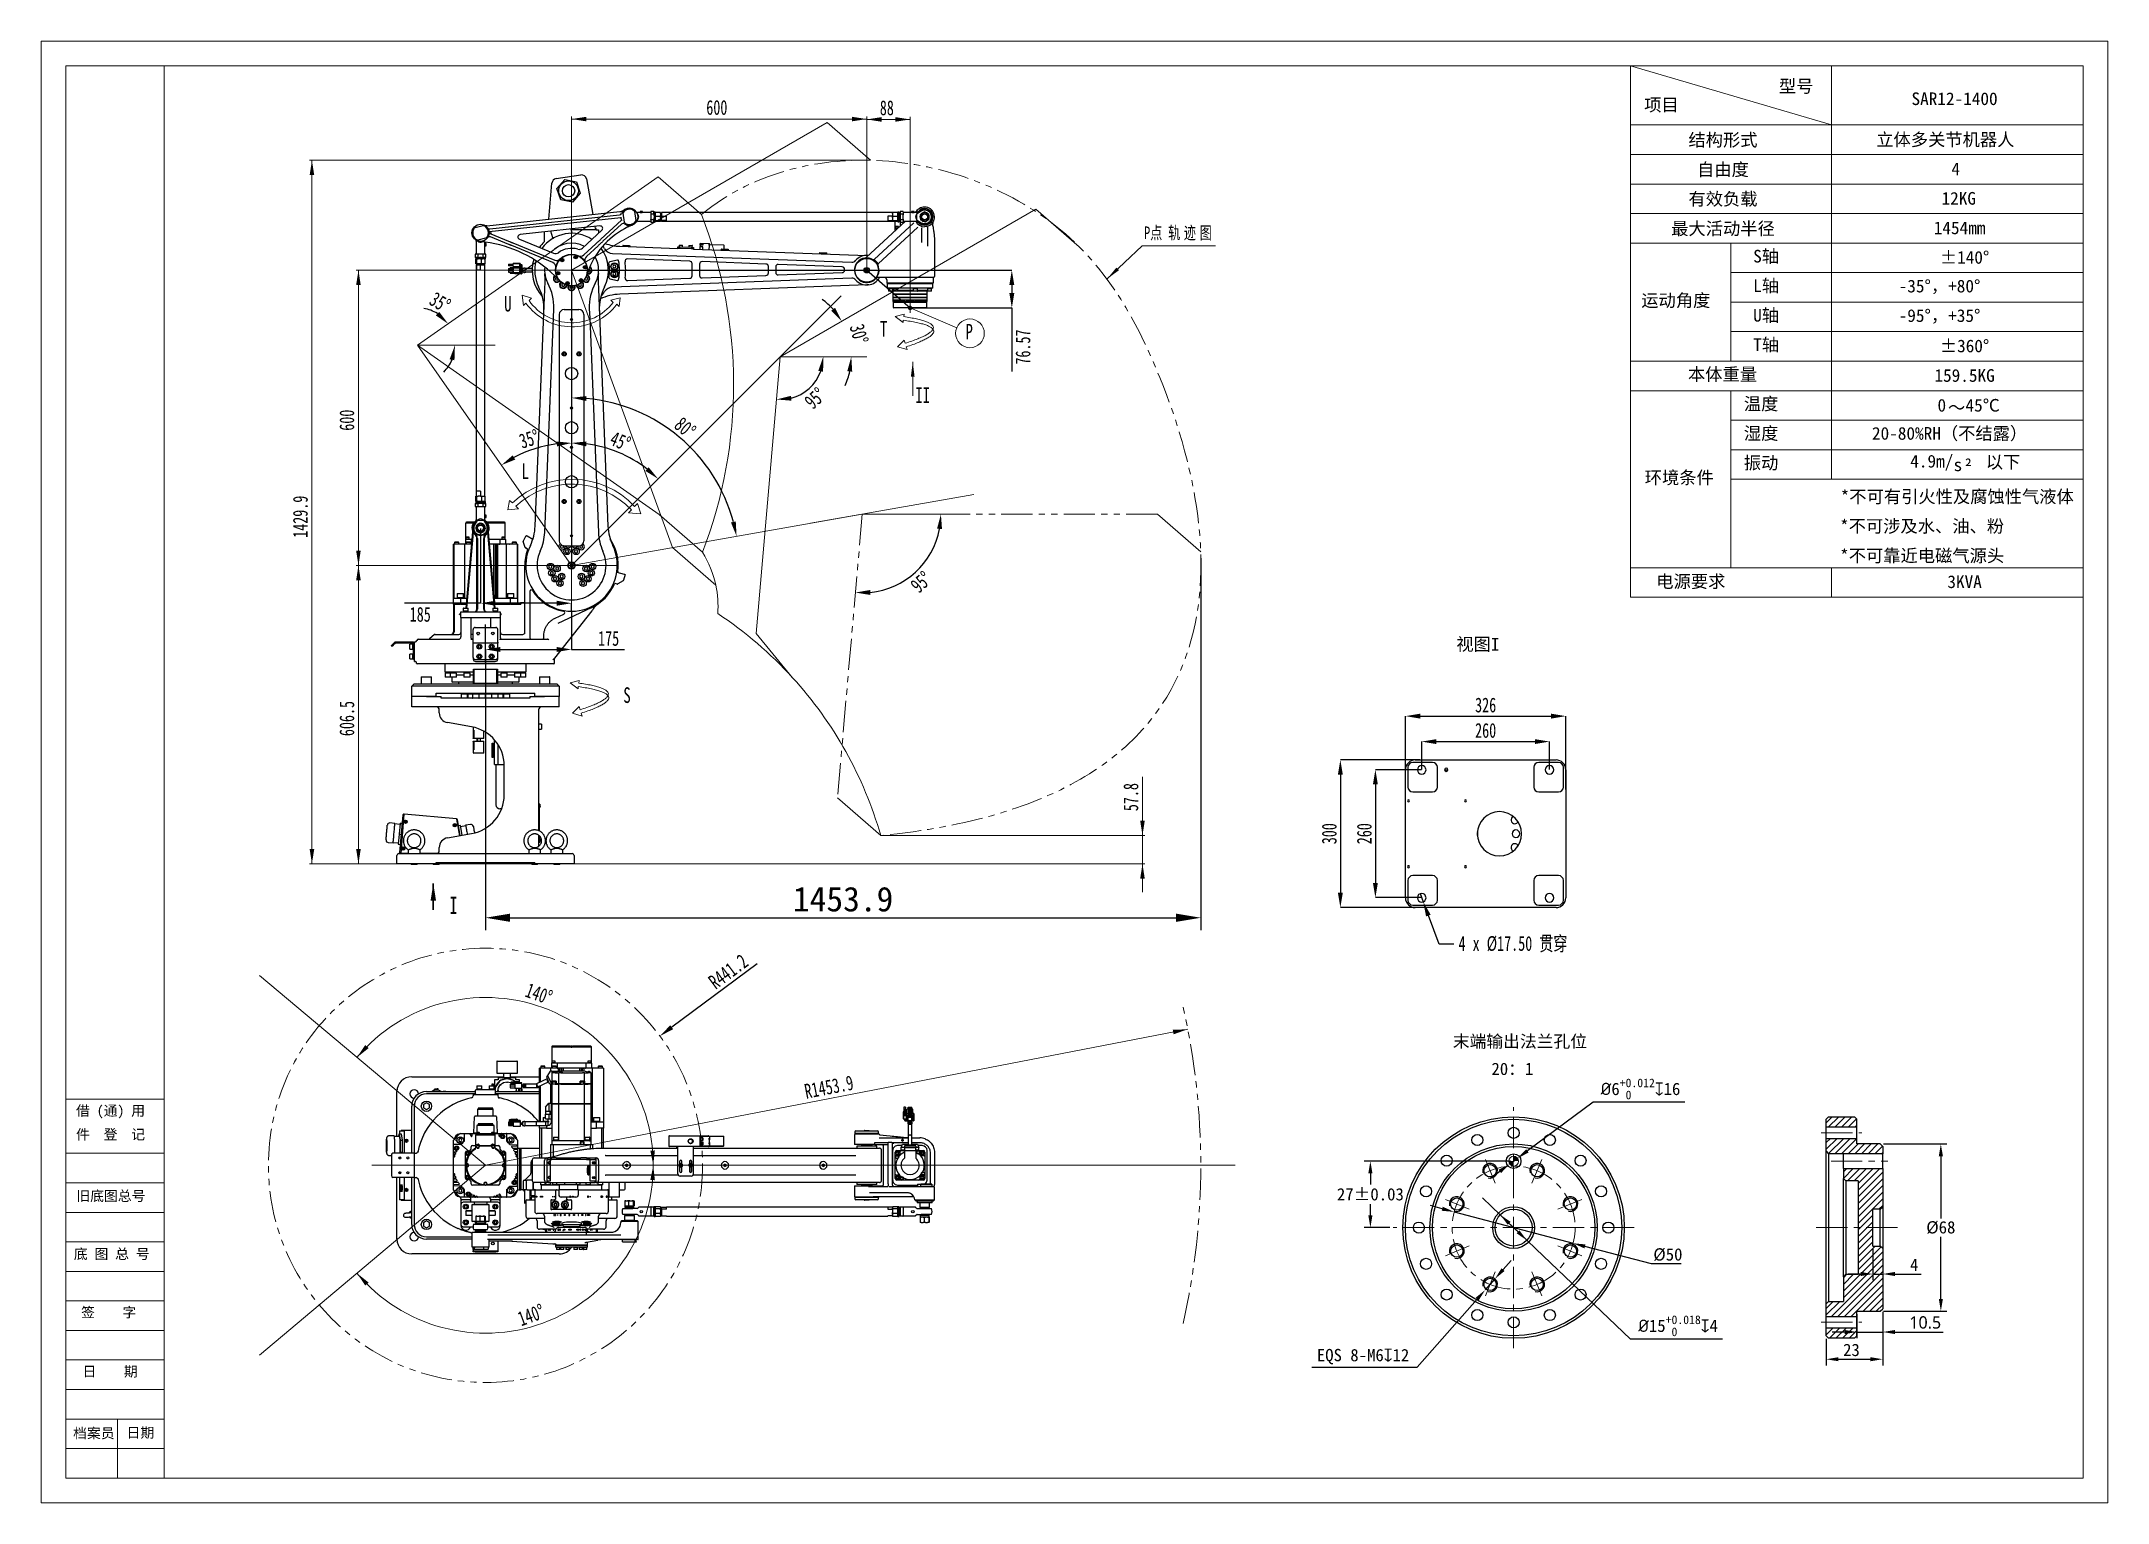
# Model space of a CAD drawing. Header units: millimetres. Extents: x 0 to 420, y 0 to 297.
import ezdxf

# ---------------------------------------------------------------- set-up
doc = ezdxf.new("R2010")
doc.units = ezdxf.units.MM
doc.header["$PDSIZE"] = -1
for name, pattern in [('CENTER', [10.16, 6.35, -1.27, 1.27, -1.27]), ('CENTERX2', [20.32, 12.7, -2.54, 2.54, -2.54]), ('HIDDEN', [1.905, 1.27, -0.635]), ('PHANTOM', [12.7, 6.35, -1.27, 1.27, -1.27, 1.27, -1.27])]:
    doc.linetypes.add(name, pattern=pattern)
doc.layers.get('0').update_dxf_attribs({"lineweight": 18})
doc.layers.get('Defpoints').update_dxf_attribs({"lineweight": 18})
for name, color, linetype, lineweight in [('中心线层', 1, 'CENTERX2', 18), ('双点划线层', 7, 'PHANTOM', 18), ('标注', 7, 'Continuous', 9), ('标注层', 7, 'Continuous', 15), ('细实线层', 7, 'Continuous', 18)]:
    doc.layers.add(name, color=color, linetype=linetype, lineweight=lineweight)
doc.styles.add('SLDTEXTSTYLE6', font='', dxfattribs={"width": 0.7})
doc.styles.get("Standard").update_dxf_attribs({"font": ''})
doc.styles.add('样式 1', font='')
doc.styles.add('样式 2', font='')
doc.styles.get('SLDTEXTSTYLE6').set_extended_font_data('宋体')
doc.styles.get('Standard').set_extended_font_data('宋体')
doc.styles.get('样式 1').set_extended_font_data('微软雅黑')
doc.styles.get('样式 2').set_extended_font_data('仿宋')
doc.dimstyles.new('2', dxfattribs={"dimscale": 2, "dimtxt": 2.5, "dimasz": 2.5, "dimexe": 1.25, "dimexo": 0.625, "dimtad": 1, "dimtih": 1, "dimtoh": 1, "dimdec": 0, "dimlfac": 10, "dimdsep": 46, "dimtxsty": 'Standard', "dimcen": 2.5, "dimdle": 5, "dimadec": 0, "dimazin": 0, "dimtfac": 1, "dimtdec": 0, "dimtmove": 0, "dimatfit": 3, "dimfxl": 1, "dimtolj": 1, "dimarcsym": 0})
doc.dimstyles.new('ISO-25', dxfattribs={"dimtxt": 2.5, "dimasz": 2.5, "dimexe": 1.25, "dimexo": 0.625, "dimtad": 1, "dimtih": 1, "dimtoh": 1, "dimdec": 0, "dimdsep": 46, "dimtxsty": 'Standard', "dimcen": 2.5, "dimdle": 5, "dimadec": 0, "dimazin": 0, "dimtfac": 1, "dimtdec": 0, "dimtmove": 0, "dimatfit": 3, "dimfxl": 1, "dimarcsym": 0})
doc.dimstyles.new('SLDDIMSTYLE0', dxfattribs={"dimtxt": 3, "dimasz": 3, "dimexe": 0, "dimexo": 0.0625, "dimgap": 0.75, "dimtad": 1, "dimdec": 4, "dimlfac": 10, "dimzin": 12, "dimdsep": 46, "dimtxsty": 'SLDTEXTSTYLE6', "dimcen": 0.09, "dimdle": 6, "dimazin": 3, "dimtfac": 1, "dimtdec": 3, "dimtofl": 0, "dimtmove": 0, "dimatfit": 3, "dimfxl": 1, "dimfrac": 2, "dimtolj": 1, "dimarcsym": 0})
doc.dimstyles.new('SLDDIMSTYLE1', dxfattribs={"dimtxt": 3, "dimasz": 3, "dimexe": 0, "dimexo": 0.0625, "dimgap": 0.75, "dimtad": 1, "dimdec": 4, "dimlfac": 10, "dimzin": 12, "dimdsep": 46, "dimtxsty": 'SLDTEXTSTYLE6', "dimcen": 0.09, "dimdle": 6, "dimazin": 3, "dimtfac": 1, "dimtdec": 3, "dimtofl": 0, "dimtmove": 0, "dimatfit": 3, "dimfxl": 1, "dimfrac": 2, "dimtolj": 1, "dimarcsym": 0})
doc.dimstyles.new('SLDDIMSTYLE2', dxfattribs={"dimtxt": 3, "dimasz": 3, "dimexe": 0, "dimexo": 0.0625, "dimgap": 0.75, "dimtad": 1, "dimlfac": 10, "dimrnd": 1e-09, "dimzin": 12, "dimdsep": 46, "dimtxsty": 'SLDTEXTSTYLE6', "dimcen": 0.09, "dimdle": 6, "dimadec": 0, "dimazin": 3, "dimtfac": 1, "dimtdec": 3, "dimtofl": 0, "dimtmove": 0, "dimatfit": 3, "dimfxl": 1, "dimfrac": 2, "dimtolj": 1, "dimarcsym": 0})
doc.dimstyles.new('SLDDIMSTYLE3', dxfattribs={"dimtxt": 3, "dimasz": 3, "dimexe": 0, "dimexo": 0.0625, "dimgap": 0.75, "dimtad": 1, "dimdec": 1, "dimlfac": 10, "dimrnd": 1e-09, "dimzin": 12, "dimdsep": 46, "dimtxsty": 'SLDTEXTSTYLE6', "dimcen": 0.09, "dimdle": 6, "dimadec": 0, "dimazin": 3, "dimtfac": 1, "dimtdec": 3, "dimtofl": 0, "dimtmove": 0, "dimatfit": 3, "dimfxl": 1, "dimfrac": 2, "dimtolj": 1, "dimarcsym": 0})
doc.dimstyles.new('SLDDIMSTYLE4', dxfattribs={"dimtxt": 3, "dimasz": 3, "dimexe": 0, "dimexo": 0.0625, "dimgap": 0.75, "dimtad": 1, "dimdec": 1, "dimlfac": 10, "dimrnd": 1e-09, "dimzin": 12, "dimdsep": 46, "dimtxsty": 'SLDTEXTSTYLE6', "dimcen": 0.09, "dimdle": 6, "dimadec": 0, "dimazin": 3, "dimtfac": 1, "dimtdec": 3, "dimtmove": 0, "dimatfit": 0, "dimfxl": 1, "dimfrac": 2, "dimtolj": 1, "dimarcsym": 0})
doc.dimstyles.new('SLDDIMSTYLE5', dxfattribs={"dimtxt": 3, "dimasz": 3, "dimexe": 0, "dimexo": 0.0625, "dimgap": 0.75, "dimtad": 1, "dimdec": 6, "dimlfac": 10, "dimrnd": 1e-09, "dimzin": 12, "dimdsep": 46, "dimtxsty": 'SLDTEXTSTYLE6', "dimcen": 0.09, "dimdle": 6, "dimadec": 0, "dimazin": 3, "dimtfac": 1, "dimtdec": 3, "dimtofl": 0, "dimtmove": 0, "dimatfit": 3, "dimfxl": 1, "dimfrac": 2, "dimtolj": 1, "dimarcsym": 0})
doc.dimstyles.new('SLDDIMSTYLE8', dxfattribs={"dimtxt": 3, "dimasz": 3, "dimexe": 0, "dimexo": 0.0625, "dimgap": 0.75, "dimtad": 1, "dimdec": 1, "dimlfac": 10, "dimrnd": 1e-09, "dimzin": 12, "dimdsep": 46, "dimtxsty": 'SLDTEXTSTYLE6', "dimcen": 0, "dimdle": 6, "dimadec": 0, "dimazin": 3, "dimtfac": 1, "dimtdec": 3, "dimtofl": 0, "dimtmove": 0, "dimatfit": 3, "dimfxl": 1, "dimfrac": 2, "dimtolj": 1, "dimarcsym": 0})
doc.dimstyles.new('SLDDIMSTYLE9', dxfattribs={"dimtxt": 3, "dimasz": 3, "dimexe": 0, "dimexo": 0.0625, "dimgap": 0.75, "dimtad": 0, "dimtih": 1, "dimtoh": 1, "dimlfac": 10, "dimrnd": 1e-09, "dimzin": 4, "dimdsep": 46, "dimtxsty": 'SLDTEXTSTYLE6', "dimblk1": 'NONE', "dimsah": 1, "dimcen": 0, "dimdle": 6, "dimadec": 0, "dimazin": 1, "dimtfac": 1, "dimtdec": 3, "dimtmove": 0, "dimatfit": 3, "dimldrblk": 'NONE', "dimfxl": 1, "dimfrac": 2, "dimtolj": 1, "dimarcsym": 0})
doc.dimstyles.new('副本 (2) 标注1', dxfattribs={"dimtxt": 2.5, "dimasz": 2.5, "dimexe": 1.25, "dimexo": 0.625, "dimtad": 1, "dimdec": 0, "dimlfac": 20.829817, "dimtxsty": '样式 1', "dimcen": 2.5, "dimdle": 5, "dimadec": 0, "dimazin": 0, "dimtfac": 1, "dimtdec": 0, "dimtmove": 0, "dimatfit": 3, "dimfxl": 1, "dimtolj": 1, "dimarcsym": 0})
pattern_1 = [(45, (0, 0), (-0.6735192, 0.6735192), [])]

msp = doc.modelspace()

# ---------------------------------------------------------------- texts
at = {"color": 7, "linetype": 'Continuous', "lineweight": 0, "char_height": 3.175, "attachment_point": 1, "style": 'SLDTEXTSTYLE6'}
for s, insert, width in [('T', (170.44357643, 240.13803705), 2.855726257), ('L', (97.6058703, 211.23226634), 2.7812290503), ('S', (118.29125087, 165.71010081), 2.5329050279)]:
    msp.add_mtext(s, dxfattribs=dict(at, insert=insert, width=width))
at = {"insert": (294.74750133, 89.41714663), "char_height": 2.5, "width": 8.2209800477, "attachment_point": 1, "style": '样式 2'}
msp.add_mtext('20：1', dxfattribs=at)
at = {"layer": '标注', "width": 0.7}
for s, p in [('P点', (224.15528508, 256.79907729)), ('轨', (229.04478508, 256.79907729)), ('迹', (232.22333256, 256.79907729)), ('图', (235.45605983, 256.79907729))]:
    msp.add_text(s, height=2.574, dxfattribs=at).set_placement(p)
at = {"layer": '标注', "attachment_point": 5}
for s, insert, char_height, width in [('型号', (356.67058184, 287.74707753), 2.574, 13.7471731844), ('SAR12-1400', (388.8788566, 285.31166501), 2.574, 36.1222793296), ('项目', (329.29513517, 283.94882798), 2.574, 12.9131396648), ('结构形式', (341.80735883, 276.81528034), 2.574, 28.7022569832), ('立体多关节机器人', (387.00366792, 276.89522882), 2.574, 58.2960670391), ('自由度', (341.80735883, 270.81528034), 2.574, 20.160603352), ('4', (389.1150161, 271.07154239), 2.574, 3.163575419), ('有效负载', (341.80735883, 264.81528034), 2.574, 28.8172960894), ('12KG', (389.732245, 265.07154239), 2.574, 13.7471731844), ('最大活动半径', (341.80735883, 258.81528034), 2.574, 43.4272625698), ('1454mm', (389.8972597, 259.07154239), 2.574, 21.2247150838), ('S轴', (350.5780743, 253.1940677), 2.574, 10.1809608939), ('%%P140%%D', (390.9156628, 253.07154239), 2.574, 19.9305251397), ('L轴', (350.5780743, 247.1940677), 2.574, 10.2672402235), ('-35%%D，+80%%D', (385.82364824, 247.07154239), 2.574, 39.2570949721), ('运动角度', (332.21588312, 244.1940677), 2.574, 28.7310167598), ('U轴', (350.5780743, 241.1940677), 2.574, 10.3822793296), ('-95%%D，+35%%D', (385.82364824, 241.07154239), 2.574, 39.2570949721), ('T轴', (350.5780743, 235.1940677), 2.574, 10.296), ('%%P360%%D', (390.9156628, 235.07154239), 2.574, 19.9305251397), ('本体重量', (341.71146368, 229.1940677), 2.574, 28.8460558659), ('159.5KG', (390.9156628, 229.07154239), 2.574, 24.7909273743), ('温度', (349.55967167, 223.1940677), 2.574, 13.9484916201), ('0', (386.28480021, 223.01191283), 2.574, 2.9622569832), ('～', (389.29639301, 222.57273435), 2.574, 6.2408715084), ('45℃', (394.60199155, 223.01191283), 2.574, 13.459575419), ('湿度', (349.55967167, 217.1940677), 2.574, 14.0060111732), ('20-80%RH（不结露）', (387.87455057, 217.15467096), 2.574, 61.7184804469), ('环境条件', (332.92088999, 208.1940677), 2.574, 28.8460558659), ('振动', (349.55967167, 211.1940677), 2.574, 13.9484916201), ('4.9m/', (384.24810171, 211.3508054), 2.574, 17.8598212291), ('s', (389.55575416, 210.91162691), 2.574, 2.5308603352), ('²', (391.67242126, 210.40009915), 2.574, 1.984424581), ('以下', (398.72803499, 211.3508054), 2.574, 13.1144581006), ('*不可有引火性及腐蚀性气液体', (389.42247649, 204.32650901), 2.574, 98.8185921788), ('*不可涉及水、油、粉', (382.2802174, 198.32650901), 2.574, 69.3685810056), ('*不可靠近电磁气源头', (382.28021564, 192.32650901), 2.574, 69.2535418994), ('电源要求', (335.27203249, 187.09042316), 2.574, 27.9545027933), ('3KVA', (390.9156628, 187.15467096), 2.574, 25.366122905), ('视图I', (291.99400737, 174.33189273), 2.574, 17.4571843575), ('借 (通) 用', (14.07199549, 79.39538327), 2.0592, 28.5066905028), ('件  登  记', (14.07199549, 74.73307769), 2.0592, 28.9668469274), ('旧底图总号', (14.14135209, 62.2254417), 2.0592, 28.1845810056), ('底 图 总 号', (14.31903848, 50.43852848), 2.0592, 31.8198167598), ('签    字', (13.68789417, 38.57384673), 2.0592, 23.0538368715), ('日    期', (13.97200989, 26.55533738), 2.0592, 21.9264536313), ('档案员', (10.68541077, 14.00165297), 2.0592, 16.6116469274), ('日期', (20.13699625, 14.10448563), 2.0592, 10.146449162)]:
    msp.add_mtext(s, dxfattribs=dict(at, insert=insert, char_height=char_height, width=width))
at = {"layer": '标注层', "color": 0, "linetype": 'Continuous', "lineweight": 15, "insert": (286.8952112, 95.00696006), "char_height": 2.5, "width": 55.6061009657, "attachment_point": 1, "style": '样式 1'}
msp.add_mtext('末端输出法兰孔位', dxfattribs=at)
at = {"layer": '细实线层', "insert": (94.07023717, 245.27454063), "char_height": 3.175, "width": 2.9302234637, "attachment_point": 1, "style": 'SLDTEXTSTYLE6'}
msp.add_mtext('U', dxfattribs=at)

# ---------------------------------------------------------------- blocks, each defined once
blk = doc.blocks.new('*X3')
at = {"linetype": 'Continuous', "transparency": 16777216}
for points in [[(104.75, 215.68), (104.81, 214.68), (107.78, 215.36)], [(96.32, 212), (95.8, 212.85), (93.5, 210.86)]]:
    blk.add_hatch(color=0, dxfattribs=at).paths.add_polyline_path(points, flags=0)
at = {"color": 0, "linetype": 'Continuous', "lineweight": -2, "transparency": 16777216}
blk.add_arc((107.78, 190.48), 24.88, 96.9128, 118.0872, dxfattribs=at)
at = {"color": 0, "linetype": 'Continuous', "lineweight": 0, "transparency": 16777216, "insert": (96.83, 217.05), "char_height": 3, "width": 9.3691, "attachment_point": 1, "rotation": 17.5, "style": 'SLDTEXTSTYLE6'}
blk.add_mtext('35%%D', dxfattribs=at)
blk = doc.blocks.new('*X4')
at = {"linetype": 'Continuous', "transparency": 16777216}
for points in [[(80.87, 242.02), (80.18, 241.3), (82.69, 239.59)], [(82.99, 232.38), (83.97, 232.18), (84.07, 235.22)]]:
    blk.add_hatch(color=0, dxfattribs=at).paths.add_polyline_path(points, flags=0)
at = {"color": 0, "linetype": 'Continuous', "lineweight": -2, "transparency": 16777216}
for start, end in [(57.6964, 80.3928), (314.6072, 337.3036)]:
    blk.add_arc((76.45, 235.22), 7.62, start, end, dxfattribs=at)
at = {"color": 0, "linetype": 'Continuous', "lineweight": 0, "transparency": 16777216, "insert": (80.14, 246.25), "char_height": 3, "width": 9.9555, "attachment_point": 1, "rotation": 329.3143, "style": 'SLDTEXTSTYLE6'}
blk.add_mtext('35%%D', dxfattribs=at)
blk = doc.blocks.new('*X5')
at = {"linetype": 'Continuous', "transparency": 16777216}
for points in [[(110.74, 214.68), (110.8, 215.68), (107.78, 215.36)], [(123.45, 210.43), (122.79, 209.69), (125.37, 208.07)]]:
    blk.add_hatch(color=0, dxfattribs=at).paths.add_polyline_path(points, flags=0)
at = {"color": 0, "linetype": 'Continuous', "lineweight": -2, "transparency": 16777216}
blk.add_arc((107.78, 190.48), 24.88, 51.9128, 83.0872, dxfattribs=at)
at = {"color": 0, "linetype": 'Continuous', "lineweight": 0, "transparency": 16777216, "insert": (116.47, 217.87), "char_height": 3, "width": 9.7819, "attachment_point": 1, "rotation": 337.5, "style": 'SLDTEXTSTYLE6'}
blk.add_mtext('45%%D', dxfattribs=at)
blk = doc.blocks.new('*X6')
at = {"linetype": 'Continuous', "transparency": 16777216}
for points in [[(161.34, 242.84), (160.53, 242.25), (162.7, 240.12)], [(163.82, 229.97), (164.82, 229.87), (164.63, 232.9)]]:
    blk.add_hatch(color=0, dxfattribs=at).paths.add_polyline_path(points, flags=0)
at = {"color": 0, "linetype": 'Continuous', "lineweight": -2, "transparency": 16777216}
for start, end in [(41.9337, 53.8675), (336.1325, 348.0663)]:
    blk.add_arc((150.2, 232.9), 14.43, start, end, dxfattribs=at)
at = {"color": 0, "linetype": 'Continuous', "lineweight": 0, "transparency": 16777216, "insert": (167.17, 239.81), "char_height": 3, "width": 8.1153, "attachment_point": 1, "rotation": 285, "style": 'SLDTEXTSTYLE6'}
blk.add_mtext('30%%D', dxfattribs=at)
blk = doc.blocks.new('*X7')
at = {"linetype": 'Continuous', "transparency": 16777216}
for points in [[(157.92, 230.03), (158.91, 229.86), (158.93, 232.9)], [(152.47, 223.97), (152.39, 224.96), (149.44, 224.21)]]:
    blk.add_hatch(color=0, dxfattribs=at).paths.add_polyline_path(points, flags=0)
at = {"color": 0, "linetype": 'Continuous', "lineweight": -2, "transparency": 16777216}
blk.add_arc((150.2, 232.9), 8.73, 284.7897, 340.2103, dxfattribs=at)
at = {"color": 0, "linetype": 'Continuous', "lineweight": 0, "transparency": 16777216, "insert": (154.8, 224.26), "char_height": 3, "width": 10.1045, "attachment_point": 1, "rotation": 42.5, "style": 'SLDTEXTSTYLE6'}
blk.add_mtext('95%%D', dxfattribs=at)
blk = doc.blocks.new('*X8')
at = {"linetype": 'Continuous', "transparency": 16777216}
for points in [[(196.76, 247.48), (197.76, 247.48), (197.26, 250.48)], [(196.76, 245.82), (197.76, 245.82), (197.26, 242.82)]]:
    blk.add_hatch(color=0, dxfattribs=at).paths.add_polyline_path(points, flags=0)
at = {"color": 0, "linetype": 'Continuous', "lineweight": -2, "transparency": 16777216}
for p, q in [((167.84, 250.48), (197.26, 250.48)), ((197.26, 247.48), (197.26, 245.82)), ((176.64, 242.82), (197.26, 242.82)), ((197.26, 242.82), (197.26, 229.92))]:
    blk.add_line(p, q, dxfattribs=at)
at = {"color": 0, "linetype": 'Continuous', "lineweight": 0, "transparency": 16777216, "insert": (198.01, 234.87), "char_height": 3, "width": 14.2894, "attachment_point": 2, "rotation": 90, "style": 'SLDTEXTSTYLE6'}
blk.add_mtext('76.57', dxfattribs=at)
blk = doc.blocks.new('*X9')
at = {"linetype": 'Continuous', "transparency": 16777216}
for points in [[(110.75, 223.91), (110.79, 224.9), (107.78, 224.54)], [(141.15, 199.43), (140.18, 199.21), (141.32, 196.39)]]:
    blk.add_hatch(color=0, dxfattribs=at).paths.add_polyline_path(points, flags=0)
at = {"color": 0, "linetype": 'Continuous', "lineweight": -2, "transparency": 16777216}
blk.add_arc((107.78, 190.48), 34.06, 15.0484, 84.9516, dxfattribs=at)
at = {"color": 0, "linetype": 'Continuous', "lineweight": 0, "transparency": 16777216, "insert": (130.34, 220.9), "char_height": 3, "width": 10.1259, "attachment_point": 1, "rotation": 320, "style": 'SLDTEXTSTYLE6'}
blk.add_mtext('80%%D', dxfattribs=at)
blk = doc.blocks.new('*X10')
at = {"linetype": 'Continuous', "transparency": 16777216}
for points in [[(182.07, 197.96), (183.07, 197.86), (182.85, 200.9)], [(168.47, 184.49), (168.47, 185.49), (165.47, 184.97)]]:
    blk.add_hatch(color=0, dxfattribs=at).paths.add_polyline_path(points, flags=0)
at = {"color": 0, "linetype": 'Continuous', "lineweight": -2, "transparency": 16777216}
blk.add_arc((166.86, 200.9), 15.99, 275.7682, 349.2318, dxfattribs=at)
at = {"color": 0, "linetype": 'Continuous', "lineweight": 0, "transparency": 16777216, "insert": (176.36, 186.9), "char_height": 3, "width": 10.1045, "attachment_point": 1, "rotation": 42.5, "style": 'SLDTEXTSTYLE6'}
blk.add_mtext('95%%D', dxfattribs=at)
blk = doc.blocks.new('*X11')
at = {"layer": '标注层', "transparency": 16777216}
for points in [[(223.82, 135.6), (224.28, 138.6), (223.35, 138.6)], [(223.82, 129.83), (223.35, 126.83), (224.28, 126.83)]]:
    blk.add_hatch(color=256, dxfattribs=at).paths.add_polyline_path(points, flags=0)
for p, q in [((223.82, 135.6), (223.82, 147.52)), ((170.62, 135.6), (224.32, 135.6)), ((223.82, 135.6), (223.82, 129.83)), ((108.28, 129.83), (224.32, 129.83)), ((223.82, 129.83), (223.82, 124.06))]:
    blk.add_line(p, q, dxfattribs=at)
at = {"layer": '标注层', "transparency": 16777216, "insert": (219.95, 140.54), "char_height": 3, "width": 11.3095, "attachment_point": 1, "rotation": 90, "style": 'SLDTEXTSTYLE6'}
blk.add_mtext('57.8', dxfattribs=at)
blk = doc.blocks.new('*X12')
at = {"layer": '标注层', "transparency": 16777216}
for points in [[(55, 272.82), (54.54, 269.82), (55.47, 269.82)], [(55, 129.83), (55.47, 132.83), (54.54, 132.83)]]:
    blk.add_hatch(color=256, dxfattribs=at).paths.add_polyline_path(points, flags=0)
for p, q in [((168.54, 272.82), (54.5, 272.82)), ((55, 272.82), (55, 129.83)), ((72.28, 129.83), (54.5, 129.83))]:
    blk.add_line(p, q, dxfattribs=at)
at = {"layer": '标注层', "transparency": 16777216, "insert": (51.14, 196.09), "char_height": 3, "width": 17.0112, "attachment_point": 1, "rotation": 90, "style": 'SLDTEXTSTYLE6'}
blk.add_mtext('1429.9', dxfattribs=at)
blk = doc.blocks.new('*X13')
at = {"layer": '标注层', "transparency": 16777216}
for points in [[(107.78, 281.2), (110.78, 280.74), (110.78, 281.66)], [(167.78, 281.2), (164.78, 281.66), (164.78, 280.74)]]:
    blk.add_hatch(color=256, dxfattribs=at).paths.add_polyline_path(points, flags=0)
for p, q in [((107.78, 250.48), (107.78, 281.7)), ((167.78, 250.48), (167.78, 281.7)), ((107.78, 281.2), (167.78, 281.2))]:
    blk.add_line(p, q, dxfattribs=at)
at = {"layer": '标注层', "transparency": 16777216, "insert": (135.16, 285.07), "char_height": 3, "width": 8.4235, "attachment_point": 1, "style": 'SLDTEXTSTYLE6'}
blk.add_mtext('600', dxfattribs=at)
blk = doc.blocks.new('*X14')
at = {"layer": '标注层', "transparency": 16777216}
for points in [[(64.46, 190.48), (63.99, 187.48), (64.92, 187.48)], [(64.46, 129.83), (64.92, 132.83), (63.99, 132.83)]]:
    blk.add_hatch(color=256, dxfattribs=at).paths.add_polyline_path(points, flags=0)
for p, q in [((107.78, 190.48), (63.96, 190.48)), ((64.46, 190.48), (64.46, 129.83)), ((100.28, 129.83), (63.96, 129.83))]:
    blk.add_line(p, q, dxfattribs=at)
at = {"layer": '标注层', "transparency": 16777216, "insert": (60.59, 155.79), "char_height": 3, "width": 14.3598, "attachment_point": 1, "rotation": 90, "style": 'SLDTEXTSTYLE6'}
blk.add_mtext('606.5', dxfattribs=at)
blk = doc.blocks.new('*X15')
at = {"layer": '标注层', "transparency": 16777216}
for points in [[(64.46, 250.48), (63.99, 247.48), (64.92, 247.48)], [(64.46, 190.48), (64.92, 193.48), (63.99, 193.48)]]:
    blk.add_hatch(color=256, dxfattribs=at).paths.add_polyline_path(points, flags=0)
for p, q in [((107.78, 250.48), (63.96, 250.48)), ((64.46, 250.48), (64.46, 190.48)), ((107.78, 190.48), (63.96, 190.48))]:
    blk.add_line(p, q, dxfattribs=at)
at = {"layer": '标注层', "transparency": 16777216, "insert": (60.59, 217.86), "char_height": 3, "width": 8.4235, "attachment_point": 1, "rotation": 90, "style": 'SLDTEXTSTYLE6'}
blk.add_mtext('600', dxfattribs=at)
blk = doc.blocks.new('*X16')
at = {"linetype": 'Continuous', "transparency": 16777216}
for points in [[(93.28, 173.9), (93.28, 172.9), (90.28, 173.4)], [(104.78, 173.9), (104.78, 172.9), (107.78, 173.4)]]:
    blk.add_hatch(color=0, dxfattribs=at).paths.add_polyline_path(points, flags=0)
at = {"color": 0, "linetype": 'Continuous', "lineweight": -2, "transparency": 16777216}
for p, q in [((107.78, 180.97), (107.78, 173.4)), ((90.28, 170.84), (90.28, 173.4)), ((93.28, 173.4), (104.78, 173.4)), ((107.78, 173.4), (118.51, 173.4))]:
    blk.add_line(p, q, dxfattribs=at)
at = {"color": 0, "linetype": 'Continuous', "lineweight": 0, "transparency": 16777216, "insert": (115.31, 177.15), "char_height": 3, "width": 7.9542, "attachment_point": 2, "style": 'SLDTEXTSTYLE6'}
blk.add_mtext('175', dxfattribs=at)
blk = doc.blocks.new('*X17')
at = {"linetype": 'Continuous', "transparency": 16777216}
for points in [[(92.28, 183.3), (92.28, 182.3), (89.28, 182.8)], [(104.78, 183.3), (104.78, 182.3), (107.78, 182.8)]]:
    blk.add_hatch(color=0, dxfattribs=at).paths.add_polyline_path(points, flags=0)
at = {"color": 0, "linetype": 'Continuous', "lineweight": -2, "transparency": 16777216}
for p, q in [((89.28, 198.02), (89.28, 182.8)), ((89.28, 182.8), (73.82, 182.8)), ((104.78, 182.8), (92.28, 182.8)), ((107.78, 181.09), (107.78, 182.8))]:
    blk.add_line(p, q, dxfattribs=at)
at = {"color": 0, "linetype": 'Continuous', "lineweight": 0, "transparency": 16777216, "insert": (77.02, 182.05), "char_height": 3, "width": 7.9542, "attachment_point": 2, "style": 'SLDTEXTSTYLE6'}
blk.add_mtext('185', dxfattribs=at)
blk = doc.blocks.new('*X18')
at = {"layer": '标注层', "transparency": 16777216}
for points in [[(167.78, 281.13), (170.78, 280.66), (170.78, 281.59)], [(176.58, 281.13), (173.58, 281.59), (173.58, 280.66)]]:
    blk.add_hatch(color=256, dxfattribs=at).paths.add_polyline_path(points, flags=0)
for p, q in [((167.78, 250.48), (167.78, 281.63)), ((176.58, 245.42), (176.58, 281.63)), ((176.58, 281.13), (167.78, 281.13))]:
    blk.add_line(p, q, dxfattribs=at)
at = {"layer": '标注层', "transparency": 16777216, "insert": (170.43, 284.99), "char_height": 3, "width": 5.3966, "attachment_point": 1, "style": 'SLDTEXTSTYLE6'}
blk.add_mtext('88', dxfattribs=at)
blk = doc.blocks.new('SW_NOTE_0')
at = {"layer": '标注层', "color": 0}
blk.add_circle((2.69, -1.14), 2.92, dxfattribs=at)
at = {"layer": '标注层', "color": 0, "insert": (2.53, 0.78), "char_height": 3.17, "width": 2.7812, "attachment_point": 2, "style": 'SLDTEXTSTYLE6'}
blk.add_mtext('P', dxfattribs=at)
blk = doc.blocks.new('*X20')
at = {"linetype": 'Continuous', "lineweight": 0}
h = blk.add_hatch(color=0, dxfattribs=at)
edge = h.paths.add_edge_path(flags=0)
edge.add_arc((-9.48, 4.02), 0.462, 0, 360)
at = {"color": 0, "linetype": 'Continuous', "lineweight": 0}
for p in [(-9.48, 4.02), (0, 0)]:
    blk.add_line(p, (0, 0), dxfattribs=at)
blk = doc.blocks.new('SW_NOTE_1')
at = {"layer": '标注层', "color": 0, "insert": (0.53, 1.74), "char_height": 3.175, "width": 5.1651, "attachment_point": 1, "style": 'SLDTEXTSTYLE6'}
blk.add_mtext('II', dxfattribs=at)
blk = doc.blocks.new('*X22')
at = {"linetype": 'Continuous', "lineweight": 0}
blk.add_hatch(color=0, dxfattribs=at).paths.add_polyline_path([(0.01, 6.93), (0.38, 3.93), (-0.37, 3.93)], flags=0)
at = {"color": 0, "linetype": 'Continuous', "lineweight": 0}
for p in [(0.01, 6.93), (0, 0)]:
    blk.add_line(p, (0, 0), dxfattribs=at)
blk = doc.blocks.new('*X23')
at = {"layer": '标注层', "linetype": 'Continuous'}
blk.add_hatch(color=0, dxfattribs=at).paths.add_polyline_path([(-7.13, -6.79), (-5.21, -4.45), (-4.7, -4.99)], flags=0)
at = {"layer": '标注层', "color": 0, "linetype": 'Continuous'}
blk.add_line((-7.13, -6.79), (0, 0), dxfattribs=at)
at = {"layer": '标注层', "color": 0}
blk.add_line((0, 0), (0, 0), dxfattribs=at)
blk = doc.blocks.new('SW_CENTERMARKSYMBOL_0')
at = {"layer": '中心线层', "color": 0}
for p, q in [((0, 0.3), (0, 9.45)), ((-0.3, 0), (-9.45, 0)), ((0, 0), (-0.15, 0)), ((0, 0), (0, 0.15)), ((0, 0), (0, -0.15)), ((0, 0), (0.15, 0)), ((0.3, 0), (9.45, 0)), ((0, -0.3), (0, -9.45))]:
    blk.add_line(p, q, dxfattribs=at)
blk = doc.blocks.new('SW_CENTERMARKSYMBOL_1')
at = {"layer": '中心线层', "color": 0}
for p, q in [((0, 0.3), (0, 7.65)), ((-0.3, 0), (-7.65, 0)), ((0, 0), (-0.15, 0)), ((0, 0), (0, 0.15)), ((0, 0), (0, -0.15)), ((0, 0), (0.15, 0)), ((0.3, 0), (7.65, 0)), ((0, -0.3), (0, -7.65))]:
    blk.add_line(p, q, dxfattribs=at)
blk = doc.blocks.new('SW_PROJECTIONARROW_0')
at = {"linetype": 'Continuous', "lineweight": 0}
blk.add_hatch(color=0, dxfattribs=at).paths.add_polyline_path([(83.81, 123.35), (83.25, 119.85), (84.37, 119.85)], flags=0)
blk.add_hatch(color=0, dxfattribs=at).paths.add_polyline_path([(83.81, 123.35), (83.25, 119.85), (84.37, 119.85)], flags=0)
at = {"color": 0, "linetype": 'HIDDEN', "lineweight": 0}
blk.add_line((83.81, 118.03), (83.81, 123.35), dxfattribs=at)
blk.add_line((83.81, 118.03), (83.81, 123.35), dxfattribs=at)
at = {"color": 0, "linetype": 'PHANTOM', "lineweight": 30}
blk.add_line((83.81, 118.03), (83.81, 123.35), dxfattribs=at)
at = {"color": 0, "linetype": 'Continuous', "lineweight": 0, "insert": (87.07, 120.69), "char_height": 3.5, "width": 2.1899, "attachment_point": 1, "style": 'SLDTEXTSTYLE6'}
blk.add_mtext('I', dxfattribs=at)
blk.add_mtext('I', dxfattribs=at)
blk = doc.blocks.new('*X27')
at = {"layer": '标注层', "transparency": 16777216}
blk.add_hatch(color=256, dxfattribs=at).paths.add_polyline_path([(233.01, 96.21), (229.98, 96.1), (230.15, 95.19)], flags=0)
blk.add_line((233.01, 96.21), (90.28, 68.56), dxfattribs=at)
at = {"layer": '标注层', "transparency": 16777216, "insert": (154.89, 85.02), "char_height": 3, "width": 21.2677, "attachment_point": 1, "rotation": 10.9646, "style": 'SLDTEXTSTYLE6'}
blk.add_mtext('R1453.9', dxfattribs=at)
blk = doc.blocks.new('*X28')
at = {"layer": '标注层', "transparency": 16777216}
for points in [[(64.15, 90.48), (66.52, 92.38), (65.84, 93.01)], [(124.38, 68.56), (124.71, 71.58), (123.79, 71.54)]]:
    blk.add_hatch(color=256, dxfattribs=at).paths.add_polyline_path(points, flags=0)
blk.add_arc((90.28, 68.56), 34.11, 0, 140, dxfattribs=at)
at = {"layer": '标注层', "transparency": 16777216, "insert": (99.16, 105.74), "char_height": 3, "width": 12.0331, "attachment_point": 1, "rotation": 340, "style": 'SLDTEXTSTYLE6'}
blk.add_mtext('140%%D', dxfattribs=at)
blk = doc.blocks.new('*X29')
at = {"layer": '标注层', "transparency": 16777216}
for points in [[(124.38, 68.56), (123.79, 65.58), (124.71, 65.54)], [(64.15, 46.64), (65.84, 44.12), (66.52, 44.74)]]:
    blk.add_hatch(color=256, dxfattribs=at).paths.add_polyline_path(points, flags=0)
blk.add_arc((90.28, 68.56), 34.11, 220, 360, dxfattribs=at)
at = {"layer": '标注层', "transparency": 16777216, "insert": (96.52, 38.65), "char_height": 3, "width": 12.0331, "attachment_point": 1, "rotation": 20, "style": 'SLDTEXTSTYLE6'}
blk.add_mtext('140%%D', dxfattribs=at)
blk = doc.blocks.new('*X30')
at = {"layer": '标注层', "transparency": 16777216}
blk.add_hatch(color=0, dxfattribs=at).paths.add_polyline_path([(127.83, 97.02), (128.43, 96.22), (125.72, 94.83)], flags=0)
at = {"layer": '标注层', "color": 0, "lineweight": -2, "transparency": 16777216}
blk.add_line((145.51, 109.5), (128.13, 96.62), dxfattribs=at)
at = {"layer": '标注层', "color": 0, "transparency": 16777216, "insert": (139.63, 107.94), "char_height": 3, "width": 17.5776, "attachment_point": 5, "rotation": 36.5442, "style": 'SLDTEXTSTYLE6'}
blk.add_mtext('R441.2', dxfattribs=at)
blk = doc.blocks.new('SW_DOWELSYMBOL_0')
at = {"linetype": 'Continuous', "lineweight": 0}
h = blk.add_hatch(color=0, dxfattribs=at)
edge = h.paths.add_edge_path(flags=0)
edge.add_arc((0, 0), 2, 180, 270)
edge.add_line((0, -2), (0, 0))
edge.add_line((0, 0), (-2, 0))
h = blk.add_hatch(color=0, dxfattribs=at)
edge = h.paths.add_edge_path(flags=0)
edge.add_arc((0, 0), 2, 0, 90)
edge.add_line((0, 2), (0, 0))
edge.add_line((0, 0), (2, 0))
at = {"color": 0, "linetype": 'Continuous', "lineweight": 0}
blk.add_circle((0, 0), 2, dxfattribs=at)
blk = doc.blocks.new('*X32')
at = {"transparency": 16777216}
for points in [[(269.72, 66.91), (270.56, 66.91), (270.14, 69.41)], [(269.72, 58.41), (270.56, 58.41), (270.14, 55.91)]]:
    blk.add_hatch(color=0, dxfattribs=at).paths.add_polyline_path(points, flags=0)
at = {"color": 0, "lineweight": -2, "transparency": 16777216}
for p, q in [((298.62, 69.41), (268.89, 69.41)), ((270.14, 66.91), (270.14, 64.66)), ((270.14, 58.41), (270.14, 60.66)), ((274.12, 55.91), (268.89, 55.91))]:
    blk.add_line(p, q, dxfattribs=at)
at = {"color": 0, "transparency": 16777216, "insert": (270.14, 62.66), "char_height": 2.5, "width": 28.4286, "attachment_point": 5, "style": '样式 2'}
blk.add_mtext('27%%P0.03', dxfattribs=at)
blk = doc.blocks.new('*X33')
at = {"transparency": 16777216}
for points in [[(284.85, 60.14), (284.64, 59.33), (287.16, 59.1)], [(313.86, 52.48), (313.65, 51.68), (311.34, 52.72)]]:
    blk.add_hatch(color=0, dxfattribs=at).paths.add_polyline_path(points, flags=0)
at = {"color": 0, "lineweight": -2, "transparency": 16777216}
for p, q in [((284.75, 59.74), (282.33, 60.38)), ((287.16, 59.1), (311.34, 52.72)), ((327.26, 48.51), (313.75, 52.08)), ((333.34, 48.51), (327.26, 48.51))]:
    blk.add_line(p, q, dxfattribs=at)
at = {"color": 0, "transparency": 16777216, "insert": (330.61, 50.4), "char_height": 2.5, "width": 12.4571, "attachment_point": 5, "style": '样式 2'}
blk.add_mtext('%%C50', dxfattribs=at)
blk = doc.blocks.new('*X34')
at = {"color": 0, "linetype": 'Continuous', "lineweight": -2, "transparency": 16777216}
for p, q in [((297.11, 47.36), (298.76, 49.24)), ((295.46, 45.49), (293.47, 43.23)), ((279.67, 27.54), (291.82, 41.36)), ((258.25, 27.54), (279.67, 27.54))]:
    blk.add_line(p, q, dxfattribs=at)
at = {"color": 0, "transparency": 16777216}
for points in [[(296.79, 47.64), (297.42, 47.09), (295.46, 45.49)], [(291.51, 41.63), (292.14, 41.08), (293.47, 43.23)]]:
    blk.add_solid(points, dxfattribs=at)
at = {"layer": 'Defpoints', "color": 0, "transparency": 16777216}
for p in [(293.47, 43.23), (295.46, 45.49)]:
    blk.add_point(p, dxfattribs=at)
at = {"color": 0, "transparency": 16777216, "insert": (268.65, 29.68), "char_height": 2.5, "width": 42.3625, "attachment_point": 5, "style": '样式 2'}
blk.add_mtext('\\A1;EQS 8-M6{\\Fgdt,gbcbig|c134;\\H1.0833x;x}12', dxfattribs=at)
blk = doc.blocks.new('*X35')
at = {"color": 0, "linetype": 'Continuous', "lineweight": -2, "transparency": 16777216}
for p, q in [((294.73, 60.22), (292.92, 61.95)), ((296.54, 58.5), (294.73, 60.22)), ((296.54, 58.5), (301.96, 53.32)), ((301.96, 53.32), (303.77, 51.59)), ((322.99, 33.26), (303.77, 51.59)), ((341.74, 33.26), (322.99, 33.26))]:
    blk.add_line(p, q, dxfattribs=at)
at = {"color": 0, "lineweight": -2, "transparency": 16777216}
for p, q in [((298.34, 56.77), (300.15, 55.05)), ((300.15, 55.05), (298.34, 56.77))]:
    blk.add_line(p, q, dxfattribs=at)
at = {"color": 0, "transparency": 16777216}
for points in [[(298.63, 57.07), (298.06, 56.47), (296.54, 58.5)], [(300.44, 55.35), (299.87, 54.74), (301.96, 53.32)]]:
    blk.add_solid(points, dxfattribs=at)
at = {"layer": 'Defpoints', "color": 0, "transparency": 16777216}
for p in [(296.54, 58.5), (301.96, 53.32)]:
    blk.add_point(p, dxfattribs=at)
at = {"color": 0, "transparency": 16777216, "insert": (332.68, 35.95), "char_height": 2.5, "attachment_point": 5, "style": '样式 2'}
blk.add_mtext('\\A1;{\\fISOCPEUR|b0|i0|c0|p34;%%C}15{\\H0.7x;\\S+0.018^  0;\\Fgdt,gbcbig|c134;\\H1.5476x;x\\fFangSong|b0|i0|c134|p49;\\H0.92309x;4}', dxfattribs=at)
blk = doc.blocks.new('*X36')
at = {"color": 0, "linetype": 'Continuous', "lineweight": -2, "transparency": 16777216}
for p, q in [((315.39, 81.4), (302.06, 71.5)), ((334.08, 81.4), (315.39, 81.4)), ((296.44, 67.32), (294.43, 65.83)), ((298.45, 68.81), (300.05, 70))]:
    blk.add_line(p, q, dxfattribs=at)
at = {"color": 0, "transparency": 16777216}
for points in [[(301.81, 71.83), (302.31, 71.16), (300.05, 70)], [(296.19, 67.66), (296.69, 66.99), (298.45, 68.81)]]:
    blk.add_solid(points, dxfattribs=at)
at = {"layer": 'Defpoints', "color": 0, "transparency": 16777216}
for p in [(298.45, 68.81), (300.05, 70)]:
    blk.add_point(p, dxfattribs=at)
at = {"color": 0, "transparency": 16777216, "insert": (325.05, 84.09), "char_height": 2.5, "attachment_point": 5, "style": '样式 2'}
blk.add_mtext('\\A1;{\\fISOCPEUR|b0|i0|c0|p34;%%C}6{\\H0.7x;\\S+0.012^  0;\\Fgdt,gbcbig|c134;\\H1.5476x;x}16', dxfattribs=at)
blk = doc.blocks.new('*X37')
at = {"transparency": 16777216}
for points in [[(385.68, 70.41), (386.51, 70.41), (386.09, 72.91)], [(385.68, 41.41), (386.51, 41.41), (386.09, 38.91)]]:
    blk.add_hatch(color=0, dxfattribs=at).paths.add_polyline_path(points, flags=0)
at = {"color": 0, "lineweight": -2, "transparency": 16777216}
for p, q in [((374.41, 72.91), (387.34, 72.91)), ((386.09, 70.41), (386.09, 57.78)), ((386.09, 41.41), (386.09, 54.03)), ((374.41, 38.91), (387.34, 38.91))]:
    blk.add_line(p, q, dxfattribs=at)
at = {"color": 0, "transparency": 16777216, "insert": (386.09, 55.91), "char_height": 2.5, "width": 11.1173, "attachment_point": 5}
blk.add_mtext('%%C68', dxfattribs=at)
blk = doc.blocks.new('*X38')
at = {"transparency": 16777216}
for points in [[(365.28, 29.57), (365.28, 28.74), (362.78, 29.15)], [(371.78, 29.57), (371.78, 28.74), (374.28, 29.15)]]:
    blk.add_hatch(color=0, dxfattribs=at).paths.add_polyline_path(points, flags=0)
at = {"color": 0, "lineweight": -2, "transparency": 16777216}
for p, q in [((374.28, 38.78), (374.28, 27.9)), ((362.78, 33.28), (362.78, 27.9)), ((365.28, 29.15), (371.78, 29.15))]:
    blk.add_line(p, q, dxfattribs=at)
at = {"color": 0, "transparency": 16777216, "insert": (367.92, 31.03), "char_height": 2.5, "width": 6.3408, "attachment_point": 5}
blk.add_mtext('23', dxfattribs=at)
blk = doc.blocks.new('*X39')
at = {"transparency": 16777216}
for points in [[(369.78, 46.89), (369.78, 46.05), (372.28, 46.47)], [(376.78, 46.89), (376.78, 46.05), (374.28, 46.47)]]:
    blk.add_hatch(color=0, dxfattribs=at).paths.add_polyline_path(points, flags=0)
at = {"color": 0, "lineweight": -2, "transparency": 16777216}
for p, q in [((372.28, 51.53), (372.28, 45.22)), ((374.28, 51.53), (374.28, 45.22)), ((369.78, 46.47), (367.28, 46.47)), ((372.28, 46.47), (374.28, 46.47)), ((376.78, 46.47), (382.07, 46.47))]:
    blk.add_line(p, q, dxfattribs=at)
at = {"color": 0, "transparency": 16777216, "insert": (380.68, 48.35), "char_height": 2.5, "width": 3.0726, "attachment_point": 5}
blk.add_mtext('4', dxfattribs=at)
blk = doc.blocks.new('*X40')
at = {"transparency": 16777216}
for points in [[(366.53, 35.1), (366.53, 34.27), (369.03, 34.68)], [(376.78, 35.1), (376.78, 34.27), (374.28, 34.68)]]:
    blk.add_hatch(color=0, dxfattribs=at).paths.add_polyline_path(points, flags=0)
at = {"color": 0, "lineweight": -2, "transparency": 16777216}
for p, q in [((369.03, 38.28), (369.03, 33.43)), ((374.28, 38.78), (374.28, 33.43)), ((366.53, 34.68), (364.03, 34.68)), ((369.03, 34.68), (374.28, 34.68)), ((376.78, 34.68), (386.56, 34.68))]:
    blk.add_line(p, q, dxfattribs=at)
at = {"color": 0, "transparency": 16777216, "insert": (382.92, 36.61), "char_height": 2.5, "width": 12.0613, "attachment_point": 5, "style": '样式 1'}
blk.add_mtext('10.5', dxfattribs=at)
blk = doc.blocks.new('*X41')
at = {"layer": '标注层', "transparency": 16777216}
for points in [[(95.28, 119.71), (95.28, 118.04), (90.28, 118.88)], [(230.66, 119.71), (230.66, 118.04), (235.66, 118.88)]]:
    blk.add_hatch(color=0, dxfattribs=at).paths.add_polyline_path(points, flags=0)
at = {"layer": '标注层', "color": 0, "lineweight": -2, "transparency": 16777216}
for p, q in [((235.66, 191.99), (235.66, 116.38)), ((90.28, 173.43), (90.28, 116.38)), ((95.28, 118.88), (230.66, 118.88))]:
    blk.add_line(p, q, dxfattribs=at)
at = {"layer": '标注层', "color": 0, "transparency": 16777216, "insert": (162.97, 122.63), "char_height": 5, "width": 40.5028, "attachment_point": 5}
blk.add_mtext('1453.9', dxfattribs=at)
blk = doc.blocks.new('DIZ')
at = {"color": 161, "linetype": 'Continuous', "lineweight": 25, "true_color": 0x67adff}
for p, q in [((564.05, 282.34), (564.05, 308.34)), ((564.55, 308.84), (564.55, 304.84)), ((569.55, 309.84), (565.55, 309.84)), ((566.05, 310.34), (594.65, 310.34)), ((570.55, 304.84), (570.55, 308.84)), ((572.01, 308.34), (572.69, 308.34)), ((590.15, 308.84), (590.15, 304.84)), ((595.15, 309.84), (591.15, 309.84)), ((596.15, 304.84), (596.15, 308.84)), ((596.65, 308.34), (596.65, 282.34)), ((565.55, 303.84), (569.55, 303.84)), ((591.15, 303.84), (595.15, 303.84)), ((564.55, 285.84), (564.55, 281.84)), ((569.55, 286.84), (565.55, 286.84)), ((570.55, 281.84), (570.55, 285.84)), ((590.15, 285.84), (590.15, 281.84)), ((595.15, 286.84), (591.15, 286.84)), ((596.15, 281.84), (596.15, 285.84)), ((565.55, 280.84), (569.55, 280.84)), ((594.65, 280.34), (566.05, 280.34)), ((591.15, 280.84), (595.15, 280.84))]:
    blk.add_line(p, q, dxfattribs=at)
for centre, radius, start, end in [((566.05, 308.34), 2, 90, 180), ((565.55, 308.84), 1, 90, 180), ((567.35, 308.34), 0.875, 90, 270), ((567.35, 308.34), 0.875, 270, 90), ((569.55, 308.84), 1, 0, 90), ((572.35, 308.34), 0.34, 90, 270), ((572.35, 308.34), 0.34, 270, 90), ((591.15, 308.84), 1, 90, 180), ((593.35, 308.34), 0.875, 90, 270), ((593.35, 308.34), 0.875, 270, 90), ((594.65, 308.34), 2, 0, 90), ((595.15, 308.84), 1, 0, 90), ((565.55, 304.84), 1, 180, 270), ((569.55, 304.84), 1, 270, 0), ((591.15, 304.84), 1, 180, 270), ((595.15, 304.84), 1, 270, 0), ((564.65, 302.04), 0.21, 90, 270), ((564.65, 302.04), 0.21, 270, 90), ((576.25, 302.04), 0.21, 90, 270), ((576.25, 302.04), 0.21, 270, 90), ((583.15, 295.34), 4.5, 0, 180), ((586.27, 298.16), 0.775, 113.6501, 270), ((583.15, 295.34), 4.5, 180, 0), ((578, 295.34), 0.775, 329.4318, 30.5682), ((586.5, 295.34), 0.775, 90, 270), ((586.27, 298.16), 0.775, 270, 330.488), ((586.5, 295.34), 0.775, 270, 90), ((586.27, 292.53), 0.775, 90, 246.3499), ((586.27, 292.53), 0.775, 29.512, 90), ((564.65, 288.64), 0.21, 90, 270), ((565.55, 285.84), 1, 90, 180), ((564.65, 288.64), 0.21, 270, 90), ((569.55, 285.84), 1, 0, 90), ((576.25, 288.64), 0.21, 90, 270), ((576.25, 288.64), 0.21, 270, 90), ((591.15, 285.84), 1, 90, 180), ((595.15, 285.84), 1, 0, 90), ((566.05, 282.34), 2, 180, 270), ((565.55, 281.84), 1, 180, 270), ((567.35, 282.34), 0.875, 90, 270), ((567.35, 282.34), 0.875, 270, 90), ((569.55, 281.84), 1, 270, 0), ((591.15, 281.84), 1, 180, 270), ((593.35, 282.34), 0.875, 90, 270), ((593.35, 282.34), 0.875, 270, 90), ((594.65, 282.34), 2, 270, 0), ((595.15, 281.84), 1, 270, 0)]:
    blk.add_arc(centre, radius, start, end, dxfattribs=at)
blk = doc.blocks.new('*D104')
at = {"layer": 'Defpoints', "color": 0, "transparency": 16777216}
for p in [(309.87, 159.85), (277.27, 144.9), (309.87, 144.9)]:
    blk.add_point(p, dxfattribs=at)
at = {"layer": '细实线层', "color": 0, "linetype": 'Continuous', "lineweight": -2, "transparency": 16777216}
for p, q in [((277.27, 144.96), (277.27, 159.85)), ((280.27, 159.85), (306.87, 159.85)), ((309.87, 144.96), (309.87, 159.85))]:
    blk.add_line(p, q, dxfattribs=at)
at = {"layer": '细实线层', "color": 0, "transparency": 16777216}
for points in [[(280.27, 160.35), (280.27, 159.35), (277.27, 159.85)], [(306.87, 160.35), (306.87, 159.35), (309.87, 159.85)]]:
    blk.add_solid(points, dxfattribs=at)
at = {"layer": '细实线层', "color": 0, "transparency": 16777216, "insert": (293.57, 162.1), "char_height": 3, "attachment_point": 5, "style": 'SLDTEXTSTYLE6'}
blk.add_mtext('\\A1;326', dxfattribs=at)
blk = doc.blocks.new('*D105')
at = {"layer": 'Defpoints', "color": 0, "transparency": 16777216}
for p in [(280.27, 150.96), (264.04, 120.96), (280.68, 120.96)]:
    blk.add_point(p, dxfattribs=at)
at = {"layer": '细实线层', "color": 0, "linetype": 'Continuous', "lineweight": -2, "transparency": 16777216}
for p, q in [((280.2, 150.96), (264.04, 150.96)), ((264.04, 147.96), (264.04, 123.96)), ((280.62, 120.96), (264.04, 120.96))]:
    blk.add_line(p, q, dxfattribs=at)
at = {"layer": '细实线层', "color": 0, "transparency": 16777216}
for points in [[(263.54, 147.96), (264.54, 147.96), (264.04, 150.96)], [(263.54, 123.96), (264.54, 123.96), (264.04, 120.96)]]:
    blk.add_solid(points, dxfattribs=at)
at = {"layer": '细实线层', "color": 0, "transparency": 16777216, "insert": (261.79, 135.96), "char_height": 3, "attachment_point": 5, "rotation": 90, "style": 'SLDTEXTSTYLE6'}
blk.add_mtext('\\A1;300', dxfattribs=at)
blk = doc.blocks.new('*D106')
at = {"layer": 'Defpoints', "color": 0, "transparency": 16777216}
for p in [(280.57, 148.96), (271.16, 122.96), (280.57, 122.96)]:
    blk.add_point(p, dxfattribs=at)
at = {"layer": '细实线层', "color": 0, "linetype": 'Continuous', "lineweight": -2, "transparency": 16777216}
for p, q in [((280.51, 148.96), (271.16, 148.96)), ((271.16, 145.96), (271.16, 125.96)), ((280.51, 122.96), (271.16, 122.96))]:
    blk.add_line(p, q, dxfattribs=at)
at = {"layer": '细实线层', "color": 0, "transparency": 16777216}
for points in [[(270.66, 145.96), (271.66, 145.96), (271.16, 148.96)], [(270.66, 125.96), (271.66, 125.96), (271.16, 122.96)]]:
    blk.add_solid(points, dxfattribs=at)
at = {"layer": '细实线层', "color": 0, "transparency": 16777216, "insert": (268.91, 135.96), "char_height": 3, "attachment_point": 5, "rotation": 90, "style": 'SLDTEXTSTYLE6'}
blk.add_mtext('\\A1;260', dxfattribs=at)
blk = doc.blocks.new('*D107')
at = {"layer": 'Defpoints', "color": 0, "transparency": 16777216}
for p in [(306.57, 154.68), (280.57, 148.96), (306.57, 148.96)]:
    blk.add_point(p, dxfattribs=at)
at = {"layer": '细实线层', "color": 0, "linetype": 'Continuous', "lineweight": -2, "transparency": 16777216}
for p, q in [((280.57, 149.02), (280.57, 154.68)), ((283.57, 154.68), (303.57, 154.68)), ((306.57, 149.02), (306.57, 154.68))]:
    blk.add_line(p, q, dxfattribs=at)
at = {"layer": '细实线层', "color": 0, "transparency": 16777216}
for points in [[(283.57, 155.18), (283.57, 154.18), (280.57, 154.68)], [(303.57, 155.18), (303.57, 154.18), (306.57, 154.68)]]:
    blk.add_solid(points, dxfattribs=at)
at = {"layer": '细实线层', "color": 0, "transparency": 16777216, "insert": (293.57, 156.93), "char_height": 3, "attachment_point": 5, "style": 'SLDTEXTSTYLE6'}
blk.add_mtext('\\A1;260', dxfattribs=at)
blk = doc.blocks.new('*D108')
at = {"layer": 'Defpoints', "color": 0, "transparency": 16777216}
for p in [(280.27, 123.78), (280.88, 122.14)]:
    blk.add_point(p, dxfattribs=at)
at = {"layer": '细实线层', "color": 0, "linetype": 'Continuous', "lineweight": -2, "transparency": 16777216}
for p, q in [((280.27, 123.78), (280.88, 122.14)), ((284.09, 113.49), (281.93, 119.32)), ((287.09, 113.49), (284.09, 113.49))]:
    blk.add_line(p, q, dxfattribs=at)
at = {"layer": '细实线层', "color": 0, "transparency": 16777216}
blk.add_solid([(282.39, 119.5), (281.46, 119.15), (280.88, 122.14)], dxfattribs=at)
at = {"layer": '细实线层', "color": 0, "transparency": 16777216, "insert": (299.13, 113.49), "char_height": 3, "width": 45.895, "attachment_point": 5, "style": 'SLDTEXTSTYLE6'}
blk.add_mtext('\\A1;4 x %%C17.50 贯穿\\P', dxfattribs=at)
blk = doc.blocks.new('_None')

# ---------------------------------------------------------------- dimensions: what is measured, and where the dimension line sits
at = {"color": 7, "linetype": 'Continuous', "lineweight": 0}
for base, line1, line2, dimstyle, picture, middle in [((83.91216714, 236.76141616), ((92.24038988, 235.21989508), (76.44657352, 235.21989508)), ((125.36806904, 269.47509502), (76.44657352, 235.21989508)), 'SLDDIMSTYLE0', '*X4', (80.33684319, 241.77559315)), ((164.13944163, 236.63908956), ((202.1632117, 262.90451757), (150.20156471, 232.9044467)), ((167.77515784, 232.9044467), (150.20156471, 232.9044467)), 'SLDDIMSTYLE0', '*X6', (164.13944163, 236.63908956)), ((100.29349949, 214.20682856), ((76.44657352, 235.21989508), (107.77515784, 190.47803983)), ((107.77515784, 250.47803983), (107.77515784, 190.47803983)), 'SLDDIMSTYLE0', '*X3', (100.29349949, 214.20682856)), ((117.29644675, 213.46446464), ((107.77515784, 190.47803983), (150.20156471, 232.9044467)), ((107.77515784, 250.47803983), (107.77515784, 190.47803983)), 'SLDDIMSTYLE0', '*X5', (117.29644675, 213.46446464)), ((129.66765882, 216.56850652), ((107.77515784, 190.47803983), (166.86362302, 200.89693049)), ((107.77515784, 250.47803983), (107.77515784, 190.47803983)), 'SLDDIMSTYLE0', '*X9', (129.66765882, 216.56850652)), ((156.09880188, 226.46874164), ((167.77515784, 232.9044467), (150.20156471, 232.9044467)), ((145.27999093, 176.65060098), (150.20156471, 232.9044467)), 'SLDDIMSTYLE1', '*X7', (156.09880188, 226.46874164)), ((177.66363025, 189.11079079), ((226.86362302, 200.89693049), (166.86362302, 200.89693049)), ((161.82121366, 143.26192769), (166.86362302, 200.89693049)), 'SLDDIMSTYLE0', '*X10', (177.66363025, 189.11079079))]:
    dim = msp.add_angular_dim_2l(base=base, line1=line1, line2=line2, dimstyle=dimstyle, override={"dimtad": 1, "dimtih": 0, "dimtoh": 0, "dimsah": 1, "dimtdec": 2, "dimtzin": 12}, dxfattribs=at)
    dim.commit()
    dim.dimension.update_dxf_attribs({"geometry": picture, "text_midpoint": middle, "dimtype": 162})
dim = msp.add_linear_dim(base=(197.25768517, 242.82094183), p1=(167.77515784, 250.47803983), p2=(176.57515784, 242.82094183), angle=90, dimstyle='SLDDIMSTYLE2', override={"dimsah": 1, "dimtzin": 12}, dxfattribs=at)
dim.commit()
dim.dimension.update_dxf_attribs({"geometry": '*X8', "text_midpoint": (197.25768517, 234.87094183), "dimtype": 160})
for base, p1, picture, middle in [((107.77515784, 182.79907654), (89.27515784, 198.07803983), '*X17', (77.01555798, 182.79907654)), ((107.77515784, 173.39958472), (90.27515784, 170.77803983), '*X16', (115.31415909, 173.39958472))]:
    dim = msp.add_linear_dim(base=base, p1=p1, p2=(107.77515784, 181.02803983), dimstyle='SLDDIMSTYLE5', override={"dimsah": 1, "dimtzin": 12}, dxfattribs=at)
    dim.commit()
    dim.dimension.update_dxf_attribs({"geometry": picture, "text_midpoint": middle, "dimtype": 160})
for p1, p2, text, picture, middle in [((298.44641264, 68.81232527), (300.05201153, 70.00482358), '{\\fISOCPEUR|b0|i0|c0|p34;%%C}6{\\H0.7x;\\S+0.012^  0;\\Fgdt,gbcbig|c134;\\H1.5476x;x}16', '*X36', (325.04977266, 81.40012769)), ((287.16329115, 59.09926639), (311.33513302, 52.71788246), '%%C50', '*X33', (327.25562578, 48.51486072)), ((296.53616129, 58.49736862), (301.96226287, 53.31978022), '{\\fISOCPEUR|b0|i0|c0|p34;%%C}15{\\H0.7x;\\S+0.018^  0;\\Fgdt,gbcbig|c134;\\H1.5476x;x\\fFangSong|b0|i0|c134|p49;\\H0.92309x;4}', '*X35', (332.67709093, 33.25646204)), ((295.45639597, 45.48633975), (293.47494239, 43.23382078), 'EQS 8-M6{\\Fgdt,gbcbig|c134;\\H1.0833x;x}12', '*X34', (268.64790634, 27.53840434))]:
    dim = msp.add_diameter_dim_2p(p1=p1, p2=p2, text=text, dimstyle='ISO-25', override={"dimpost": '%%C<>', "dimtxsty": '样式 2', "dimsah": 1, "dimtolj": 1})
    dim.commit()
    dim.dimension.update_dxf_attribs({"geometry": picture, "text_midpoint": middle, "dimtype": 163})
dim = msp.add_linear_dim(base=(386.09433203, 72.90924571), p1=(373.78258416, 38.90790314), p2=(373.78258416, 72.90924571), angle=90, text='%%C68', dimstyle='ISO-25', override={"dimsah": 1, "dimtolj": 1})
dim.commit()
dim.dimension.update_dxf_attribs({"geometry": '*X37', "text_midpoint": (386.09433203, 55.90857442)})
dim = msp.add_linear_dim(base=(270.13963271, 55.90857442), p1=(299.24921208, 69.40857442), p2=(274.74921208, 55.90857442), angle=90, text='27%%P0.03', dimstyle='ISO-25', override={"dimtxsty": '样式 2', "dimsah": 1, "dimtolj": 1})
dim.commit()
dim.dimension.update_dxf_attribs({"geometry": '*X32', "text_midpoint": (270.13963271, 62.65857442), "dimtype": 160})
dim = msp.add_linear_dim(base=(374.28260373, 46.47114113), p1=(372.28252494, 52.15842663), p2=(374.28260373, 52.15842663), text='4', dimstyle='ISO-25', override={"dimsah": 1, "dimtolj": 1})
dim.commit()
dim.dimension.update_dxf_attribs({"geometry": '*X39', "text_midpoint": (380.67576015, 48.34614113)})
for base, p1, p2, text, dimstyle, override, picture, middle in [((374.28260373, 29.15202663), (362.78215069, 33.90770702), (374.28260373, 39.40792387), '23', 'ISO-25', {"dimsah": 1, "dimtolj": 1}, '*X38', (367.91937411, 29.15202663)), ((369.03239678, 34.68485908), (374.28260373, 39.40792387), (369.03239678, 38.90790314), '10.5', '副本 (2) 标注1', {"dimsah": 1}, '*X40', (382.92325899, 34.68485908))]:
    dim = msp.add_linear_dim(base=base, p1=p1, p2=p2, text=text, dimstyle=dimstyle, override=override)
    dim.commit()
    dim.dimension.update_dxf_attribs({"geometry": picture, "text_midpoint": middle, "dimtype": 160})
at = {"layer": '标注层'}
for base, p1, p2, angle, dimstyle, picture, middle in [((167.7751578423, 281.2029989803), (107.7751578423, 250.4780398274), (167.7751578424, 250.4780398274), 0, 'SLDDIMSTYLE5', '*X13', (137.7751578423, 281.2029989803)), ((55.00411479, 129.82803983), (168.53680483, 272.8210127), (72.27515784, 129.82803983), 90, 'SLDDIMSTYLE3', '*X12', (55.00411479, 201.32452627)), ((64.4557068637, 190.4780398274), (107.7751578424, 250.4780398274), (107.7751578423, 190.4780398274), 90, 'SLDDIMSTYLE5', '*X15', (64.4557068637, 220.4780398274)), ((64.45570686, 129.82803983), (107.77515784, 190.47803983), (100.27515784, 129.82803983), 90, 'SLDDIMSTYLE3', '*X14', (64.45570686, 160.15303983)), ((223.8159885, 129.82803983), (170.62121366, 135.60482969), (108.27515784, 129.82803983), 90, 'SLDDIMSTYLE4', '*X11', (223.8159885, 144.029761))]:
    dim = msp.add_linear_dim(base=base, p1=p1, p2=p2, angle=angle, dimstyle=dimstyle, override={"dimsah": 1, "dimtzin": 12}, dxfattribs=at)
    dim.commit()
    dim.dimension.update_dxf_attribs({"geometry": picture, "text_midpoint": middle, "dimtype": 160})
dim = msp.add_linear_dim(base=(167.77515784, 281.12644367), p1=(176.57515784, 245.42094183), p2=(167.77515784, 250.47803983), dimstyle='SLDDIMSTYLE5', override={"dimsah": 1, "dimtzin": 12}, dxfattribs=at)
dim.commit()
dim.dimension.update_dxf_attribs({"geometry": '*X18', "text_midpoint": (172.17515784, 281.12644367), "dimtype": 160})
dim = msp.add_linear_dim(base=(235.66362302, 118.87645108), p1=(90.27515784, 174.67803847), p2=(235.66362302, 193.23983249), text='1453.9', dimstyle='2', override={"dimsah": 1}, dxfattribs=at)
dim.commit()
dim.dimension.update_dxf_attribs({"geometry": '*X41', "text_midpoint": (162.96939043, 122.62645108)})
for mpoint, picture, middle in [((125.72148529, 94.83219641), '*X30', (140.97083413, 106.13434904)), ((233.01102415, 96.21457746), '*X27', (155.62364978, 81.2215437))]:
    dim = msp.add_radius_dim(center=(90.27515784, 68.56092363), mpoint=mpoint, dimstyle='SLDDIMSTYLE8', override={"dimpost": 'R<>', "dimsah": 1, "dimtzin": 12}, dxfattribs=at)
    dim.commit()
    dim.dimension.update_dxf_attribs({"geometry": picture, "text_midpoint": middle, "dimtype": 164})
for base, line1, line2, picture, middle in [((101.93980834, 100.60928748), ((44.31249126, 107.12818021), (90.27515784, 68.56092363)), ((242.66343596, 68.56092363), (90.27515784, 68.56092363)), '*X28', (101.93980834, 100.60928748)), ((101.93980834, 36.51255977), ((242.66343596, 68.56092363), (90.27515784, 68.56092363)), ((44.31249126, 29.99366705), (90.27515784, 68.56092363)), '*X29', (101.93980834, 36.51255977))]:
    dim = msp.add_angular_dim_2l(base=base, line1=line1, line2=line2, dimstyle='SLDDIMSTYLE0', override={"dimtad": 1, "dimtih": 0, "dimtoh": 0, "dimsah": 1, "dimtdec": 2, "dimtzin": 12}, dxfattribs=at)
    dim.commit()
    dim.dimension.update_dxf_attribs({"geometry": picture, "text_midpoint": middle, "dimtype": 162})
at = {"layer": '细实线层'}
for base, p1, p2, picture, middle in [((309.8741396, 159.84834911), (277.2741396, 144.89638788), (309.8741396, 144.89638788), '*D104', (293.5741396, 162.09834911)), ((306.5741396, 154.68494837), (280.5741396, 148.95537972), (306.5741396, 148.95537972), '*D107', (293.5741396, 156.93494837))]:
    dim = msp.add_linear_dim(base=base, p1=p1, p2=p2, dimstyle='SLDDIMSTYLE5', override={"dimsah": 1, "dimtzin": 12}, dxfattribs=at)
    dim.commit()
    dim.dimension.update_dxf_attribs({"geometry": picture, "text_midpoint": middle})
for base, p1, p2, picture, middle in [((264.03507994, 120.95537972), (280.26700445, 150.95537972), (280.68388728, 120.95537972), '*D105', (261.78507994, 135.95537972)), ((271.16069502, 122.95537972), (280.5741396, 148.95537972), (280.5741396, 122.95537972), '*D106', (268.91069502, 135.95537972))]:
    dim = msp.add_linear_dim(base=base, p1=p1, p2=p2, angle=90, dimstyle='SLDDIMSTYLE5', override={"dimsah": 1, "dimtzin": 12}, dxfattribs=at)
    dim.commit()
    dim.dimension.update_dxf_attribs({"geometry": picture, "text_midpoint": middle})
dim = msp.add_diameter_dim_2p(p1=(280.26908243, 123.77547849), p2=(280.87920041, 122.13527849), text='4 x <> 贯穿\\P', dimstyle='SLDDIMSTYLE9', override={"dimpost": '%%C<>', "dimtzin": 12}, dxfattribs=at)
dim.commit()
dim.dimension.update_dxf_attribs({"geometry": '*D108', "text_midpoint": (299.13009787, 113.4942322), "dimtype": 163})

# ---------------------------------------------------------------- hatches: boundary and pattern name
at = {"linetype": 'Continuous', "lineweight": 25, "true_color": 0x67adff}
h = msp.add_hatch(dxfattribs=at)
h.set_pattern_fill('ANSI31', color=161, style=0, pattern_type=0)
h.set_pattern_definition(pattern_1)
h.paths.add_polyline_path([(362.78215031, 77.90944195), (362.78215031, 76.28437787), (369.03239676, 76.28437787), (369.03239676, 77.90944195), (368.53237705, 78.40946167), (363.28217002, 78.40946167)], flags=0)
h = msp.add_hatch(dxfattribs=at)
h.set_pattern_fill('ANSI31', color=161, style=0, pattern_type=0)
h.set_pattern_definition(pattern_1)
h.paths.add_polyline_path([(363.28217002, 70.90916592), (366.28228832, 70.90916592), (374.28260379, 70.90916592), (374.28260379, 72.40922507), (373.78258407, 72.90924479), (369.03239676, 72.90924479), (369.03239676, 74.03428915), (362.78215031, 74.03428915), (362.78215031, 71.40918564)], flags=0)
h = msp.add_hatch(dxfattribs=at)
h.set_pattern_fill('ANSI31', color=161, style=0, pattern_type=0)
h.set_pattern_definition(pattern_1)
h.paths.add_polyline_path([(362.78215031, 37.7828597), (369.03239676, 37.7828597), (369.03239676, 38.90790406), (373.78258407, 38.90790406), (374.28260379, 39.40792378), (374.28260379, 51.65840683), (373.78258407, 52.15842655), (372.28252492, 52.15842655), (372.28252492, 59.6587223), (373.78258407, 59.6587223), (374.28260379, 60.15874201), (374.28260379, 67.90904762), (366.28228832, 67.90904762), (366.28228832, 65.90896875), (366.78230804, 65.40894904), (369.28240662, 65.40894904), (369.28240662, 46.40819981), (366.78230804, 46.40819981), (366.28228832, 45.90818009), (366.28228832, 40.90798293), (363.28217002, 40.90798293), (362.78215031, 40.40796321)], flags=0)
h = msp.add_hatch(dxfattribs=at)
h.set_pattern_fill('ANSI31', color=161, style=0, pattern_type=0)
h.set_pattern_definition(pattern_1)
h.paths.add_polyline_path([(362.78215031, 35.53277098), (362.78215031, 33.9077069), (363.28217002, 33.40768718), (368.53237705, 33.40768718), (369.03239676, 33.9077069), (369.03239676, 35.53277098)], flags=0)

# ---------------------------------------------------------------- linework, layer by layer
at = {"color": 161, "linetype": 'Continuous', "lineweight": 25, "true_color": 0x67adff}
for p, q in [((104.63158921, 269.09321736), (109.67377261, 269.83629655)), ((104.78461966, 267.10791778), (106.38252333, 268.93184375)), ((106.38252333, 268.93184375), (108.76104072, 268.45997762)), ((110.80437735, 269.02063083), (112.07739696, 261.80098247)), ((103.13831553, 260.84293317), (103.78119335, 268.1910653)), ((105.56523189, 264.81213759), (104.78461966, 267.10791778)), ((107.94374928, 264.34027146), (105.56523189, 264.81213759)), ((109.54165444, 266.16419744), (107.94374928, 264.34027146)), ((108.76104072, 268.45997762), (109.54165444, 266.16419744)), ((90.51873923, 259.49042033), (117.5827159, 262.39102077)), ((117.80013278, 261.13518666), (91.01546308, 258.2645316)), ((91.16309094, 258.8837881), (117.5246282, 261.70909595)), ((113.75625864, 256.80670928), (117.92473033, 260.64872931)), ((118.16874281, 262.04396676), (118.43889192, 260.23094844)), ((120.6414415, 262.41240691), (120.62932387, 262.49374341)), ((120.91159359, 260.59940051), (120.6414415, 262.41240691)), ((121.07662991, 262.22858619), (121.01887003, 262.25760173)), ((121.01887003, 260.38576554), (121.07662991, 260.41476916)), ((121.21126786, 261.88315343), (121.15577296, 261.95113849)), ((121.17727831, 260.71856212), (121.21126786, 260.76021384)), ((121.69358567, 262.19668578), (121.21126786, 262.19668578)), ((121.21126786, 260.44668149), (123.84016946, 260.44668149)), ((121.69016734, 262.44667958), (121.69016734, 262.19570827)), ((122.19016686, 262.44667958), (121.69016734, 262.44667958)), ((123.84016946, 262.19668578), (122.19015196, 262.19668578)), ((122.19016686, 262.19667386), (122.19016686, 262.44667958)), ((123.89016882, 262.37168502), (123.89016882, 261.76889133)), ((123.89016882, 261.76889133), (123.89016882, 260.87446403)), ((123.89016882, 260.87446403), (123.89016882, 260.27168225)), ((124.49016705, 262.42168139), (123.94016818, 262.42168139)), ((124.49016705, 261.87620353), (123.94016818, 261.87620353)), ((123.94016818, 260.76715182), (124.49016705, 260.76715182)), ((124.54016939, 262.37168502), (124.49016705, 262.42168139)), ((124.49016705, 261.87620353), (124.49016705, 262.42168139)), ((124.49016705, 261.87620353), (124.54016939, 261.76889133)), ((124.54016939, 260.87446403), (124.49016705, 260.76715182)), ((124.49016705, 260.22168588), (124.49016705, 260.76715182)), ((124.54016939, 261.76889133), (124.54016939, 262.37168502)), ((124.79016915, 262.29667853), (124.54016939, 262.29667853)), ((124.54016939, 261.54105853), (124.54016939, 261.76889133)), ((124.54016939, 261.54105853), (124.54016939, 261.10230874)), ((124.54016939, 260.87446403), (124.54016939, 261.10230874)), ((124.54016939, 260.27168225), (124.54016939, 260.87446403)), ((124.79016915, 262.29667853), (124.79016915, 262.20725965)), ((124.81736377, 262.23297309), (124.79016915, 262.20803451)), ((124.79016915, 262.20725965), (124.79016915, 260.34667682)), ((124.81736377, 261.41759347), (124.79016915, 261.62963103)), ((124.81736377, 260.50629806), (124.79016915, 260.7432742)), ((125.84297195, 262.23297309), (124.81736377, 262.23297309)), ((125.84297195, 261.41759347), (124.81736377, 261.41759347)), ((125.84297195, 260.50629806), (124.81736377, 260.50629806)), ((125.84297195, 260.41038226), (124.81736377, 260.41038226)), ((125.84297195, 262.23297309), (125.87016955, 262.02093553)), ((125.84297195, 261.41759347), (125.87016955, 261.1806054)), ((125.84297195, 260.50629806), (125.87016955, 260.48135947)), ((125.87016955, 262.02093553), (125.87016955, 262.20803451)), ((125.87016955, 262.02093553), (125.87016955, 261.62963103)), ((126.04016796, 261.92168187), (125.87016955, 261.92168187)), ((125.87016955, 261.1806054), (125.87016955, 261.62963103)), ((125.87016955, 261.1806054), (125.87016955, 260.7432742)), ((125.87016955, 260.7432742), (125.87016955, 260.48135947)), ((125.87016955, 260.7216854), (126.04016796, 260.7216854)), ((125.87016955, 260.48135947), (125.87016955, 260.43533277)), ((173.04017082, 262.22168397), (126.04016796, 262.22168397)), ((126.04016796, 262.22168397), (126.04016796, 261.47843789)), ((126.04016796, 261.47843789), (127.04016701, 261.47843789)), ((126.04016796, 260.56616496), (126.04016796, 261.47843789)), ((126.04016796, 260.56616496), (126.04016796, 260.4216833)), ((127.04016701, 260.56616496), (126.04016796, 260.56616496)), ((126.04016796, 260.4216833), (173.04017082, 260.4216833)), ((127.04016701, 260.56616496), (127.04016701, 261.47843789)), ((167.63924495, 253.07256173), (175.64014331, 260.44594239)), ((172.04016582, 261.47843789), (172.04016582, 260.56616496)), ((173.04017082, 261.47843789), (172.04016582, 261.47843789)), ((172.04016582, 260.56616496), (173.04017082, 260.56616496)), ((173.06736246, 262.23297309), (173.04017082, 262.20803451)), ((173.04017082, 262.22168397), (173.04017082, 261.47843789)), ((173.04017082, 262.02093553), (173.04017082, 262.20803451)), ((173.06736246, 261.41759347), (173.04017082, 261.62963103)), ((173.04017082, 261.1806054), (173.04017082, 261.62963103)), ((173.04017082, 261.1806054), (173.04017082, 260.7432742)), ((173.06736246, 260.50629806), (173.04017082, 260.7432742)), ((173.04017082, 260.48135947), (173.04017082, 260.7432742)), ((173.04017082, 260.56616496), (173.04017082, 260.4216833)), ((173.06736246, 260.41038226), (173.04017082, 260.43533277)), ((174.09297362, 262.23297309), (173.06736246, 262.23297309)), ((174.09297362, 261.41759347), (173.06736246, 261.41759347)), ((174.09297362, 260.50629806), (173.06736246, 260.50629806)), ((174.09297362, 260.41038226), (173.06736246, 260.41038226)), ((173.57515827, 259.37093686), (173.57515827, 260.41038226)), ((174.09297362, 262.23297309), (174.12016526, 262.02093553)), ((174.09297362, 261.41759347), (174.12016526, 261.1806054)), ((174.09297362, 260.50629806), (174.12016526, 260.48135947)), ((174.37017098, 262.29667853), (174.12016526, 262.29667853)), ((174.12016526, 260.34667682), (174.12016526, 262.29667853)), ((174.37017098, 260.34667682), (174.37017098, 262.29667853)), ((174.54084888, 261.92168187), (174.37017098, 261.92168187)), ((174.37017098, 260.7216854), (174.54084888, 260.7216854)), ((174.59085122, 262.4209423), (174.54084888, 262.37094592)), ((174.54084888, 262.37094592), (174.54084888, 261.76815223)), ((174.54084888, 261.76815223), (174.59085122, 261.87546443)), ((174.54084888, 261.76815223), (174.54084888, 260.87372493)), ((174.59085122, 260.76641273), (174.54084888, 260.87372493)), ((174.54084888, 260.87372493), (174.54084888, 260.27094316)), ((175.14084712, 262.4209423), (174.59085122, 262.4209423)), ((174.59085122, 262.4209423), (174.59085122, 261.87546443)), ((175.14084712, 261.87546443), (174.59085122, 261.87546443)), ((174.59085122, 260.76641273), (175.14084712, 260.76641273)), ((174.59085122, 260.76641273), (174.59085122, 260.22094678)), ((175.19084946, 262.37094592), (175.19084946, 261.76815223)), ((175.19084946, 260.87372493), (175.19084946, 261.76815223)), ((175.19084946, 260.87372493), (175.19084946, 260.27094316)), ((176.89086333, 262.19594668), (175.24084583, 262.19594668)), ((175.24084583, 260.44594239), (177.86975041, 260.44594239)), ((176.89085141, 262.44594049), (176.89085141, 262.19593476)), ((177.14085117, 262.44594049), (176.89085141, 262.44594049)), ((177.39085093, 262.44594049), (177.14085117, 262.44594049)), ((177.86975041, 262.19594668), (177.38742963, 262.19594668)), ((177.39085093, 262.19496917), (177.39085093, 262.44594049)), ((177.94084683, 261.96952056), (177.86975041, 261.88241433)), ((177.86975041, 260.75947474), (177.94084683, 260.6723566)), ((178.00438539, 262.00100373), (177.94084683, 261.96952056)), ((177.94084683, 260.6723566), (177.94084683, 261.96952056)), ((177.94084683, 260.6723566), (178.00438539, 260.64088534)), ((178.86765734, 262.66139935), (178.00438539, 262.22784709)), ((178.00438539, 262.00100373), (178.86765734, 262.51961183)), ((178.00438539, 260.64088534), (178.86765734, 260.12226533)), ((178.00438539, 260.41403007), (178.86765734, 259.98048972)), ((178.08734909, 262.69995164), (178.10763255, 262.71990727)), ((178.10763255, 262.71990727), (178.18548814, 262.79164742)), ((178.63674894, 261.75176095), (178.65728274, 261.49213504)), ((178.69516746, 261.01300906), (178.65728274, 261.49213504)), ((178.7156953, 260.75338315), (178.95080582, 260.64135026)), ((178.85133162, 261.89935397), (179.24732104, 262.17173528)), ((179.38468591, 260.43459367), (178.95080582, 260.64135026)), ((179.46190372, 262.3193283), (179.24732104, 262.17173528)), ((179.61979643, 260.32256078), (179.83437911, 260.4701538)), ((179.69701425, 262.20729541), (180.13088838, 262.00053882)), ((180.23036257, 260.74252318), (179.83437911, 260.4701538)), ((180.3659989, 261.88850593), (180.13088838, 262.00053882)), ((180.3865327, 261.62886809), (180.42441741, 261.14975404)), ((180.44494525, 260.89011621), (180.42441741, 261.14975404)), ((89.78702984, 259.48809575), (88.17531955, 259.09772109)), ((88.3395039, 256.59934472), (88.36851199, 256.5415759)), ((88.40042059, 256.40694093), (88.40040867, 253.77804231)), ((88.66826058, 256.44422959), (88.71395024, 256.40694093)), ((88.76382638, 256.66798543), (90.37553673, 257.05834817)), ((90.15041842, 255.92462014), (90.15041976, 256.22176122)), ((91.02403949, 258.00833892), (95.28365195, 256.25841807)), ((95.05565189, 255.70342731), (91.30460894, 257.24442195)), ((97.18643263, 256.77404593), (104.13416609, 253.91979407)), ((113.54754255, 259.47253894), (97.32315004, 257.73368072)), ((102.22118706, 256.2359352), (102.21418202, 256.22917603)), ((102.27515757, 256.37295436), (102.27515757, 258.26442431)), ((103.93874333, 257.06832599), (103.58075783, 258.40435218)), ((107.60625884, 258.83578252), (107.80244604, 258.10361098)), ((112.57515833, 258.67804479), (107.64852748, 258.67804479)), ((112.77515725, 258.67804479), (107.64852748, 258.67804479)), ((109.99337718, 254.97048091), (113.93968895, 258.60773515)), ((112.50761584, 259.36109017), (112.57515833, 258.97803496)), ((112.77515725, 258.97803496), (112.57515833, 258.97803496)), ((112.77515725, 258.67804479), (112.77515725, 258.97803496)), ((112.77515725, 258.67804479), (113.27515826, 258.67804479)), ((113.27515826, 258.67804479), (113.27515826, 257.99524974)), ((117.92708174, 259.83492326), (114.16289494, 256.36552762)), ((118.43889192, 260.23094844), (118.45101253, 260.14961194)), ((123.94016818, 260.22168588), (124.49016705, 260.22168588)), ((124.49016705, 260.22168588), (124.54016939, 260.27168225)), ((124.54016939, 260.34667682), (124.79016915, 260.34667682)), ((169.26485435, 252.66683291), (177.33702198, 260.10589789)), ((178.15023795, 259.22346305), (170.07807032, 251.78439807)), ((173.7751557, 259.37093686), (173.57515827, 259.37093686)), ((173.57515827, 259.02093839), (173.57515827, 259.37093686)), ((173.62516061, 259.02093839), (173.57515827, 259.02093839)), ((173.57515827, 258.54292106), (173.57515827, 258.97094201)), ((173.7751557, 258.97094201), (173.57515827, 258.97094201)), ((173.62516061, 259.27094411), (173.62516061, 258.97094201)), ((174.17515651, 259.27094411), (173.62516061, 259.27094411)), ((174.17515651, 259.37093686), (173.7751557, 259.37093686)), ((174.03960958, 258.97094201), (173.7751557, 258.97094201)), ((174.12016526, 260.34667682), (174.37017098, 260.34667682)), ((174.22515884, 259.37093686), (174.17515651, 259.37093686)), ((174.17515651, 259.09586143), (174.17515651, 259.27094411)), ((174.22515884, 259.37093686), (174.22515884, 259.14193582)), ((174.54084888, 260.27094316), (174.59085122, 260.22094678)), ((174.57515732, 260.23663472), (174.57515732, 259.46448039)), ((174.59085122, 260.22094678), (175.14084712, 260.22094678)), ((178.94084588, 256.09272908), (178.94084588, 259.06362723)), ((180.01551167, 259.37808942), (179.54085008, 259.31736421)), ((180.14084831, 259.2086811), (180.14084831, 255.36561202)), ((181.54084817, 257.16341924), (181.54084817, 249.2159028)), ((88.17540821, 253.67804955), (88.17540579, 253.12804173)), ((88.17540579, 253.12804173), (88.22540552, 253.07804536)), ((88.17540579, 253.12804173), (88.720879, 253.12804173)), ((88.22540552, 253.07804536), (88.82819204, 253.07804536)), ((88.30040567, 253.07804536), (88.30040455, 252.82803964)), ((89.49554501, 252.82803964), (88.30040455, 252.82803964)), ((88.32336184, 251.7752428), (88.32336631, 252.800848)), ((88.53017915, 251.7752428), (88.53018381, 252.800848)), ((88.53018381, 252.800848), (88.77776251, 252.82803964)), ((88.72088151, 253.67803763), (88.720879, 253.12804173)), ((88.82819204, 253.07804536), (88.720879, 253.12804173)), ((88.82819204, 253.07804536), (89.05603145, 253.07804536)), ((89.72262213, 253.72803401), (88.82819493, 253.72804593)), ((89.48221723, 251.77523088), (89.48222179, 252.800848)), ((89.48222179, 252.800848), (89.67601735, 252.82803964)), ((89.4947797, 253.07803344), (89.7226192, 253.07803344)), ((90.25040446, 252.82803964), (89.49554501, 252.82803964)), ((89.82993266, 253.12804173), (89.7226192, 253.07803344)), ((89.7226192, 253.07803344), (90.32540559, 253.07803344)), ((89.82993266, 253.12804173), (89.82993513, 253.67803763)), ((90.40041844, 255.92802953), (90.14944903, 255.92804145)), ((90.15040874, 253.77803039), (90.15041618, 255.42805385)), ((90.1504115, 255.42803), (90.40041618, 255.42803)), ((90.22744232, 252.80083608), (90.17365933, 252.82803964)), ((90.2274377, 251.77523088), (90.22744232, 252.80083608)), ((90.25040446, 252.82803964), (90.25040559, 253.07803344)), ((90.32540559, 253.07803344), (90.37540581, 253.12802981)), ((90.37540581, 253.12802981), (90.37540829, 253.67803763)), ((90.40041618, 255.42803), (90.40041844, 255.92802953)), ((103.9543359, 252.04769563), (95.60386002, 255.47821712)), ((95.83186008, 256.03320788), (104.36118827, 252.52921771)), ((105.23807988, 252.53015946), (105.35503909, 252.64725875)), ((105.87752149, 252.70891379), (105.72856501, 252.62291621)), ((105.72856501, 252.62291621), (105.72856501, 252.45092105)), ((105.72856501, 252.45092105), (105.87752149, 252.36491155)), ((106.02647648, 252.62291621), (105.87752149, 252.70891379)), ((105.87752149, 252.36491155), (106.02647648, 252.45092105)), ((106.02647648, 252.45092105), (106.02647648, 252.62291621)), ((108.60937819, 253.3228774), (108.4604232, 253.23687982)), ((108.4604232, 253.23687982), (108.4604232, 253.06488465)), ((108.4604232, 253.06488465), (108.60937819, 252.97887515)), ((108.75833467, 253.23687982), (108.60937819, 253.3228774)), ((108.60937819, 252.97887515), (108.75833467, 253.06488465)), ((108.75833467, 253.06488465), (108.75833467, 253.23687982)), ((110.26368574, 253.58765315), (112.74048522, 255.8704872)), ((113.15215066, 255.43393086), (110.81249997, 253.27751826)), ((114.11926136, 255.34441661), (114.25116048, 255.17499637)), ((117.09674135, 252.54458379), (115.53425327, 252.19818543)), ((116.10456542, 253.89944505), (164.70885411, 252.09108781)), ((117.55905584, 255.34637164), (129.35476736, 254.90750264)), ((118.21805373, 255.47195863), (118.2143344, 255.37202548)), ((131.7937477, 252.31503438), (119.15077702, 252.78542232)), ((119.71329883, 255.31625937), (119.71701518, 255.41619252)), ((129.35476736, 254.90750264), (129.36591938, 255.20729016)), ((129.6302481, 255.58773469), (129.61574629, 255.19800376)), ((132.05289975, 254.8071165), (129.85442117, 254.88891791)), ((132.06405476, 255.10690402), (129.8655732, 255.18870543)), ((130.31526342, 255.17196845), (130.32976523, 255.56169938)), ((131.62886635, 255.51337193), (131.61436454, 255.123641)), ((132.31388167, 255.09761762), (132.3283805, 255.48734855)), ((132.56370858, 255.08831929), (132.55255357, 254.78853177)), ((132.55255357, 254.78853177), (167.76622668, 253.47837399)), ((133.90162126, 254.73833274), (133.92299846, 255.31293344)), ((133.92299846, 255.31293344), (134.42265228, 255.29434871)), ((133.93275872, 255.57525348), (133.94484356, 255.90002727)), ((134.43241254, 255.55666875), (133.93275872, 255.57525348)), ((133.94530848, 255.9125204), (133.94484356, 255.90002727)), ((133.94484356, 255.90002727), (134.44449738, 255.88144254)), ((135.84399358, 255.84187697), (133.94530848, 255.9125204)), ((147.29374782, 251.7383356), (134.29374829, 252.22201537)), ((135.83046928, 255.47840785), (135.83934442, 255.71696948)), ((135.83934442, 255.71696948), (138.71235684, 255.61007451)), ((138.20422426, 254.72835492), (138.20050493, 254.62842177)), ((138.73641029, 255.58415841), (138.70573774, 254.75973081)), ((139.69946936, 254.57265567), (139.70318571, 254.67258882)), ((158.19039479, 253.98475121), (158.18667546, 253.88481807)), ((159.68564287, 253.82905196), (159.68935624, 253.92898511)), ((88.37539874, 251.57804679), (88.37518715, 204.57804393)), ((88.37539874, 251.57804679), (88.43329572, 251.57804679)), ((88.47639602, 251.74803924), (88.37714479, 251.74803924)), ((88.43329572, 251.57804679), (88.43329124, 250.57804774)), ((88.43329572, 251.57804679), (89.24050363, 251.57803487)), ((88.53017915, 251.7752428), (88.47639602, 251.74803924)), ((88.47639602, 251.74803924), (88.77775766, 251.74803924)), ((88.67539954, 251.74803924), (88.67539879, 251.57804679)), ((89.23463853, 251.74803924), (88.77775766, 251.74803924)), ((89.48221723, 251.77523088), (89.23463853, 251.74803924)), ((89.23463853, 251.74803924), (89.67601251, 251.74803924)), ((89.24049916, 250.57803582), (89.24050363, 251.57803487)), ((89.24050363, 251.57803487), (90.17539884, 251.57803487)), ((90.03364213, 251.74803924), (89.67601251, 251.74803924)), ((89.87539885, 251.57803487), (89.87539959, 251.74803924)), ((90.2274377, 251.77523088), (90.03364213, 251.74803924)), ((90.03364213, 251.74803924), (90.17365446, 251.74803924)), ((90.17518712, 204.57803797), (90.17539884, 251.57803487)), ((94.94515792, 251.72003697), (95.87515802, 251.72003697)), ((94.94515792, 251.72003697), (94.94515792, 251.62004422)), ((94.94515792, 251.62004422), (95.87515802, 251.62004422)), ((94.94515792, 251.62004422), (94.94515792, 251.47503804)), ((95.87515802, 251.47503804), (94.94515792, 251.47503804)), ((94.94515792, 251.47503804), (94.94515792, 251.37504529)), ((95.87515802, 251.37504529), (94.94515792, 251.37504529)), ((94.94515792, 250.8580346), (95.83515771, 250.8580346)), ((94.94515792, 250.8580346), (94.94515792, 250.51254224)), ((95.83515771, 250.51254224), (94.94515792, 250.51254224)), ((94.94515792, 250.4435439), (94.94515792, 250.34303855)), ((95.84515788, 250.4435439), (94.94515792, 250.4435439)), ((95.83515771, 250.34303855), (94.94515792, 250.34303855)), ((94.94515792, 250.34303855), (94.94515792, 250.09803962)), ((94.94515792, 250.09803962), (95.83515771, 250.09803962)), ((95.12515799, 250.4435439), (95.12515799, 250.51254224)), ((95.32764577, 251.06454085), (95.32764577, 250.8580346)), ((95.32764577, 251.06454085), (96.25764549, 251.06454085)), ((95.32764577, 250.09803962), (95.32764577, 249.89154529)), ((95.32764577, 249.89154529), (96.25764549, 249.89154529)), ((95.43015793, 250.51254224), (95.43015793, 250.4435439)), ((95.58015786, 250.4435439), (95.58015786, 250.51254224)), ((95.6419269, 251.72003697), (95.87515802, 251.80311393)), ((95.87515802, 251.29296969), (95.64473465, 251.37504529)), ((95.84515788, 250.51254224), (95.83515771, 250.51254224)), ((95.84672883, 250.34133386), (95.84672883, 250.44357966)), ((95.87375507, 250.8875389), (95.87375507, 250.49160909)), ((95.87375507, 250.8875389), (95.87515802, 250.8875389)), ((95.87515802, 250.3020544), (95.87375507, 250.3020544)), ((95.87375507, 250.3020544), (95.87375507, 250.06853532)), ((95.87375507, 250.06853532), (95.87515802, 250.06853532)), ((97.3151578, 251.87803697), (95.87515802, 251.87803697)), ((95.87515802, 251.87803697), (95.87515802, 251.82804059)), ((95.87515802, 251.26804303), (95.87515802, 251.82804059)), ((95.87515802, 251.82804059), (97.2151576, 251.82804059)), ((95.87515802, 251.26804303), (97.2151576, 251.26804303)), ((95.87515802, 249.98804521), (95.87515802, 250.96804093)), ((95.87515802, 250.96804093), (97.2151576, 250.96804093)), ((95.87515802, 249.98804521), (97.2151576, 249.98804521)), ((96.25764549, 250.96804093), (96.25764549, 251.17804002)), ((96.25764549, 251.17804002), (97.2151576, 251.17804002)), ((96.25764549, 249.7780342), (96.25764549, 249.98804521)), ((97.59764582, 249.7780342), (96.25764549, 249.7780342)), ((96.25764549, 249.7780342), (96.25764549, 249.72803782)), ((97.69764603, 249.72803782), (96.25764549, 249.72803782)), ((97.3151578, 251.82804059), (97.2151576, 251.82804059)), ((97.2151576, 251.82804059), (97.2151576, 251.16803836)), ((97.3151578, 251.16803836), (97.2151576, 251.16803836)), ((97.3151578, 250.96804093), (97.2151576, 250.96804093)), ((97.2151576, 250.96804093), (97.2151576, 249.98804521)), ((97.2151576, 249.98804521), (97.3151578, 249.98804521)), ((97.3151578, 251.82804059), (97.3151578, 251.87803697)), ((97.3151578, 251.82804059), (97.3151578, 251.16803836)), ((97.6141578, 251.60503577), (97.3151578, 251.60503577)), ((97.3151578, 251.50504302), (97.6141578, 251.50504302)), ((97.3151578, 251.17804002), (97.59764582, 251.17804002)), ((97.3151578, 250.96804093), (97.3151578, 249.98804521)), ((97.81515807, 250.60303401), (97.3151578, 250.60303401)), ((97.3151578, 250.50304126), (97.81515807, 250.50304126)), ((97.81515807, 250.45304488), (97.3151578, 250.45304488)), ((97.3151578, 250.35304021), (97.81515807, 250.35304021)), ((97.59764582, 251.17804002), (97.59764582, 250.60303401)), ((97.59764582, 251.17804002), (97.61515767, 251.17804002)), ((97.59764582, 250.50304126), (97.59764582, 250.45304488)), ((97.59764582, 250.35304021), (97.59764582, 249.7780342)), ((97.59764582, 249.7780342), (97.69764603, 249.7780342)), ((97.61515767, 251.50404166), (97.61515767, 250.74904155)), ((97.69764603, 250.65456819), (97.69764603, 250.60303401)), ((97.69764603, 250.50304126), (97.69764603, 250.45304488)), ((97.69764603, 250.35304021), (97.69764603, 249.7780342)), ((97.69764603, 249.7780342), (97.69764603, 249.72803782)), ((97.71515787, 250.75303506), (97.71515787, 251.50404166)), ((97.81515807, 250.75303506), (97.71515787, 250.75303506)), ((97.71515787, 250.65304231), (97.81515807, 250.65304231)), ((97.93487996, 250.82804154), (97.81515807, 250.82804154)), ((97.81515807, 250.82804154), (97.81515807, 250.47804307)), ((97.81515807, 250.47804307), (97.81515807, 250.1280446)), ((97.81515807, 250.1280446), (97.93487996, 250.1280446)), ((98.08996529, 250.91124963), (97.99035028, 250.84483813)), ((97.99035028, 250.11124801), (98.08996529, 250.04483651)), ((98.26515749, 250.9280343), (98.1454356, 250.9280343)), ((98.1454356, 250.02803992), (98.26515749, 250.02803992)), ((98.3151576, 250.0780363), (98.3151576, 250.87803792)), ((98.44764531, 250.8380432), (98.3151576, 250.8380432)), ((99.78281767, 250.82804154), (98.3151576, 250.82804154)), ((98.3151576, 250.1280446), (99.78281767, 250.1280446)), ((98.3151576, 250.11804294), (98.44764531, 250.11804294)), ((98.44764531, 250.82804154), (98.44764531, 250.8380432)), ((98.44764531, 250.11804294), (98.44764531, 250.1280446)), ((102.32674912, 246.65337991), (102.38720462, 248.14667892)), ((104.66959313, 249.02804088), (104.5336245, 248.94954156)), ((104.5336245, 248.94954156), (104.5336245, 248.60654067)), ((104.5336245, 248.60654067), (104.8306717, 248.43503427)), ((104.58916858, 251.11988973), (104.61295978, 251.28344487)), ((104.8306717, 248.43503427), (105.09315566, 248.58658504)), ((105.04329935, 250.03607463), (104.89434287, 249.95007705)), ((104.89434287, 249.95007705), (104.89434287, 249.77808188)), ((104.89434287, 249.77808188), (105.04329935, 249.69207238)), ((105.19225583, 249.95007705), (105.04329935, 250.03607463)), ((105.04329935, 249.69207238), (105.19225583, 249.77808188)), ((105.19225583, 249.77808188), (105.19225583, 249.95007705)), ((105.89970932, 247.82376479), (105.73215768, 247.53354978)), ((106.9409369, 247.97719907), (106.79198042, 247.89120149)), ((106.79198042, 247.89120149), (106.79198042, 247.7191944)), ((107.08989337, 247.89120149), (106.9409369, 247.97719907)), ((107.08989337, 247.7191944), (107.08989337, 247.89120149)), ((107.77515784, 250.47803983), (107.77515784, 190.47803983)), ((107.77515784, 250.47803983), (167.77515784, 250.47803983)), ((109.67279509, 248.59116267), (109.52383861, 248.50516509)), ((109.52383861, 248.50516509), (109.52383861, 248.33315801)), ((109.52383861, 248.33315801), (109.67279509, 248.24716043)), ((109.81815741, 247.53354978), (109.65060577, 247.82376479)), ((109.82175157, 248.50516509), (109.67279509, 248.59116267)), ((109.67279509, 248.24716043), (109.82175157, 248.33315801)), ((109.82175157, 248.33315801), (109.82175157, 248.50516509)), ((110.50701574, 251.26400184), (110.35805926, 251.17800426)), ((110.35805926, 251.17800426), (110.35805926, 251.00600909)), ((110.35805926, 251.00600909), (110.50701574, 250.91999959)), ((110.42943582, 248.60259484), (110.71964488, 248.43503427)), ((110.65597222, 251.17800426), (110.50701574, 251.26400184)), ((110.50701574, 250.91999959), (110.65597222, 251.00600909)), ((110.65597222, 251.00600909), (110.65597222, 251.17800426)), ((110.71964488, 248.43503427), (111.01669059, 248.60654067)), ((111.01669059, 248.94954156), (110.72648302, 249.11709022)), ((111.01669059, 248.60654067), (111.01669059, 248.94954156)), ((111.09854266, 250.18099736), (111.34665743, 250.18099736)), ((111.34665743, 250.77508878), (111.32090375, 250.77508878)), ((111.51815787, 250.47804307), (111.34665743, 250.77508878)), ((111.34665743, 250.18099736), (111.51815787, 250.47804307)), ((113.16311047, 248.14667892), (113.22356597, 246.65337991)), ((115.53425327, 248.75788878), (117.09674135, 248.41149043)), ((164.70885411, 248.86499833), (116.10456542, 247.05662917)), ((116.32036105, 251.53769444), (116.14886061, 251.24064874)), ((116.14886061, 251.24064874), (116.32036105, 250.94360303)), ((116.32036105, 250.01247119), (116.14886061, 249.71542548)), ((116.14886061, 249.71542548), (116.32036105, 249.41837977)), ((116.66336194, 251.53769444), (116.32036105, 251.53769444)), ((116.32036105, 250.94360303), (116.66336194, 250.94360303)), ((116.66336194, 250.01247119), (116.32036105, 250.01247119)), ((116.32036105, 249.41837977), (116.66336194, 249.41837977)), ((116.83486238, 251.24064874), (116.66336194, 251.53769444)), ((116.66336194, 250.94360303), (116.83486238, 251.24064874)), ((116.83486238, 249.71542548), (116.66336194, 250.01247119)), ((116.66336194, 249.41837977), (116.83486238, 249.71542548)), ((119.18099061, 248.37192487), (131.7937477, 248.84119224)), ((132.27515653, 249.34084605), (132.27515653, 251.81536864)), ((133.77515808, 251.72236156), (133.77515808, 249.43385314)), ((134.29374829, 248.93419932), (147.29374782, 249.4178791)), ((147.77515665, 249.91753291), (147.77515665, 251.23868178)), ((149.27515522, 251.1456747), (149.27515522, 250.01055192)), ((162.79374495, 251.16164874), (149.79374543, 251.64532851)), ((149.79374543, 249.5108981), (162.79374495, 249.99456595)), ((163.27515975, 250.49421977), (163.27515975, 250.66199492)), ((167.54840747, 250.65233897), (167.51083866, 250.3688116)), ((167.51083866, 250.3688116), (167.73758665, 250.1945157)), ((167.81272427, 250.76155852), (167.54840747, 250.65233897)), ((167.73758665, 250.1945157), (168.00190941, 250.30374717)), ((167.77515784, 250.47803983), (176.57515784, 242.82094183)), ((168.03947822, 250.58726262), (167.81272427, 250.76155852)), ((168.00190941, 250.30374717), (168.03947822, 250.58726262)), ((179.54085008, 249.01590537), (169.90289823, 249.01590537)), ((171.82515994, 248.51589393), (171.82515994, 247.9209442)), ((171.82515994, 247.9209442), (171.92515865, 247.82093953)), ((171.82515994, 247.9209442), (176.57515541, 247.9209442)), ((171.97515503, 247.82093953), (171.92515865, 247.77094316)), ((176.57515541, 247.82093953), (171.92515865, 247.82093953)), ((176.57515541, 247.9209442), (181.32515684, 247.9209442)), ((181.22515813, 247.82093953), (176.57515541, 247.82093953)), ((181.34085074, 249.01590537), (179.54085008, 249.01590537)), ((181.22515813, 247.77094316), (181.17515579, 247.82093953)), ((181.22515813, 247.82093953), (181.32515684, 247.9209442)), ((181.32515684, 247.9209442), (181.32515684, 248.7013955)), ((100.37488327, 198.44044041), (102.32674912, 246.65337991)), ((105.73215768, 247.53354978), (105.90365813, 247.23650407)), ((105.90365813, 247.23650407), (106.24665752, 247.23650407)), ((106.24665752, 247.23650407), (106.41420916, 247.52671908)), ((106.79198042, 247.7191944), (106.9409369, 247.63319682)), ((106.9409369, 247.63319682), (107.08989337, 247.7191944)), ((107.47811184, 247.24164199), (107.47811184, 246.90654468)), ((107.47811184, 246.90654468), (107.77515754, 246.73503827)), ((107.77515754, 246.73503827), (108.07220474, 246.90654468)), ((108.07220474, 246.90654468), (108.07220474, 247.24164199)), ((109.13610593, 247.52671908), (109.30365756, 247.23650407)), ((109.30365756, 247.23650407), (109.64665845, 247.23650407)), ((109.64665845, 247.23650407), (109.81815741, 247.53354978)), ((113.22356597, 246.65337991), (115.17543182, 198.44044041)), ((167.76622668, 247.47771214), (117.55905584, 245.60970258)), ((168.19015876, 247.47803401), (167.77515546, 247.47803401)), ((168.20016042, 247.48803567), (168.20016042, 247.50830125)), ((171.92515865, 247.77094316), (171.92515865, 246.87093686)), ((171.92515865, 247.77094316), (181.22515813, 247.77094316)), ((171.92515865, 246.87093686), (171.97515503, 246.82094049)), ((171.92515865, 246.87093686), (181.22515813, 246.87093686)), ((173.32246438, 246.82094049), (171.97515503, 246.82094049)), ((172.18986288, 246.69743966), (172.18986288, 246.2074418)), ((172.97516004, 246.69743966), (172.18986288, 246.69743966)), ((173.02985922, 246.19744014), (172.19986454, 246.19744014)), ((172.23467365, 246.82094049), (172.23467365, 246.69743966)), ((172.97516004, 246.78094577), (172.97516004, 246.42094563)), ((172.97516004, 246.42094563), (173.07515875, 246.32094096)), ((172.97516004, 246.42094563), (173.25102225, 246.42094563)), ((173.03986088, 246.2074418), (173.03986088, 246.35623883)), ((173.07515875, 246.32094096), (173.07515875, 245.70094537)), ((173.07515875, 246.32094096), (173.25102225, 246.32094096)), ((173.07515875, 245.70094537), (173.10515777, 245.67094039)), ((173.07515875, 245.70094537), (180.07515803, 245.70094537)), ((173.10515777, 245.67094039), (173.07515875, 245.64094733)), ((173.07515875, 245.64094733), (173.07515875, 245.01344155)), ((173.07515875, 245.64094733), (180.07515803, 245.64094733)), ((173.07515875, 245.01344155), (173.10515777, 244.98343657)), ((173.07515875, 245.01344155), (180.07515803, 245.01344155)), ((173.10515777, 244.98343657), (173.07515875, 244.95344352)), ((173.07515875, 244.95344352), (173.07515875, 244.45594739)), ((173.07515875, 244.95344352), (180.07515803, 244.95344352)), ((173.07515875, 244.45594739), (173.1101586, 244.42094754)), ((173.07515875, 244.45594739), (180.07515803, 244.45594739)), ((173.10015694, 244.42094754), (173.10015694, 244.14093684)), ((173.11099902, 244.42094754), (173.10015694, 244.42094754)), ((173.10015694, 244.14093684), (173.12016026, 244.12094544)), ((173.10015694, 244.14093684), (173.20919767, 244.14093684)), ((173.10515777, 245.67094039), (180.04515902, 245.67094039)), ((173.10515777, 244.98343657), (180.04515902, 244.98343657)), ((173.11099902, 244.42094754), (173.20925132, 244.42094754)), ((173.12016026, 244.12094544), (173.22919503, 244.12094544)), ((173.27515617, 244.02094077), (173.17515746, 243.9209361)), ((173.17515746, 243.9209361), (173.17515746, 242.92093705)), ((176.57515541, 243.9209361), (173.17515746, 243.9209361)), ((173.20919767, 244.42094754), (173.20919767, 244.14093684)), ((173.20919767, 244.14093684), (173.22919503, 244.12094544)), ((173.20919767, 244.14093684), (173.75919357, 244.14093684)), ((173.2488288, 244.42094754), (173.20925132, 244.42094754)), ((173.22919503, 244.12094544), (173.73919621, 244.12094544)), ((173.2488288, 244.42094754), (174.07156363, 244.42094754)), ((173.25102225, 246.69743966), (173.25102225, 246.2074418)), ((174.10102025, 246.69743966), (173.25102225, 246.69743966)), ((173.31661716, 246.19744014), (173.26101795, 246.19744014)), ((173.27515617, 244.02094077), (176.57515541, 244.02094077)), ((173.29583302, 246.82094049), (173.29583302, 246.69743966)), ((174.09101859, 246.19744014), (173.31661716, 246.19744014)), ((181.17515579, 246.82094049), (173.32246438, 246.82094049)), ((173.67515698, 244.12094544), (173.72515932, 244.07093715)), ((174.55990449, 244.07093715), (173.72515932, 244.07093715)), ((173.73919621, 244.12094544), (173.75919357, 244.14093684)), ((174.05741349, 244.12094544), (173.73919621, 244.12094544)), ((173.75919357, 244.14093684), (173.75919357, 244.42094754)), ((174.03741613, 244.42094754), (174.03741613, 244.14093684)), ((174.03741613, 244.14093684), (174.05741349, 244.12094544)), ((174.03741613, 244.14093684), (174.58741799, 244.14093684)), ((174.05620948, 246.69743966), (174.05620948, 246.82094049)), ((174.05741349, 244.12094544), (174.56741467, 244.12094544)), ((174.17969838, 244.42094754), (174.07156363, 244.42094754)), ((174.10102025, 246.2074418), (174.10102025, 246.69743966)), ((174.10102025, 246.42094563), (177.21131578, 246.42094563)), ((174.10102025, 246.32094096), (177.21131578, 246.32094096)), ((174.17969838, 244.42094754), (175.60471431, 244.42094754)), ((174.32515756, 244.07093715), (174.37515989, 244.02094077)), ((179.42515746, 244.07093715), (174.55990449, 244.07093715)), ((174.56741467, 244.12094544), (174.58741799, 244.14093684)), ((175.49193636, 244.12094544), (174.56741467, 244.12094544)), ((174.58741799, 244.14093684), (174.58741799, 244.42094754)), ((174.72711936, 244.42094754), (174.72930685, 244.419672)), ((175.195743, 244.42094754), (175.19793645, 244.419672)), ((175.471939, 244.42094754), (175.471939, 244.14093684)), ((175.471939, 244.14093684), (175.49193636, 244.12094544)), ((175.471939, 244.14093684), (176.0219349, 244.14093684)), ((175.49193636, 244.12094544), (176.00193754, 244.12094544)), ((175.75242654, 244.42094754), (175.60471431, 244.42094754)), ((175.75242654, 244.42094754), (176.49869457, 244.42094754)), ((176.00193754, 244.12094544), (176.0219349, 244.14093684)), ((176.32016078, 244.12094544), (176.00193754, 244.12094544)), ((176.0219349, 244.14093684), (176.0219349, 244.42094754)), ((176.30015746, 244.42094754), (176.30015746, 244.14093684)), ((176.30015746, 244.14093684), (176.32016078, 244.12094544)), ((176.30015746, 244.14093684), (176.85015932, 244.14093684)), ((176.32016078, 244.12094544), (176.830156, 244.12094544)), ((176.65162221, 244.42094754), (176.49869457, 244.42094754)), ((176.57515541, 244.02094077), (179.87516061, 244.02094077)), ((179.97515932, 243.9209361), (176.57515541, 243.9209361)), ((176.65162221, 244.42094754), (177.39789024, 244.42094754)), ((176.830156, 244.12094544), (176.85015932, 244.14093684)), ((177.14837924, 244.12094544), (176.830156, 244.12094544)), ((176.85015932, 244.14093684), (176.85015932, 244.42094754)), ((177.12837592, 244.42094754), (177.12837592, 244.14093684)), ((177.12837592, 244.14093684), (177.14837924, 244.12094544)), ((177.12837592, 244.14093684), (177.67837778, 244.14093684)), ((177.14837924, 244.12094544), (177.65838042, 244.12094544)), ((177.21131578, 246.69743966), (177.21131578, 246.2074418)), ((178.06131378, 246.69743966), (177.21131578, 246.69743966)), ((177.63631478, 246.19744014), (177.22131744, 246.19744014)), ((177.25612656, 246.82094049), (177.25612656, 246.69743966)), ((177.54560247, 244.42094754), (177.39789024, 244.42094754)), ((177.54560247, 244.42094754), (178.9706184, 244.42094754)), ((178.05131808, 246.19744014), (177.63631478, 246.19744014)), ((177.65838042, 244.12094544), (177.67837778, 244.14093684)), ((178.58290211, 244.12094544), (177.65838042, 244.12094544)), ((177.67837778, 244.14093684), (177.67837778, 244.42094754)), ((177.95238033, 244.419672), (177.95456782, 244.42094754)), ((178.01650301, 246.69743966), (178.01650301, 246.82094049)), ((178.06131378, 246.2074418), (178.06131378, 246.69743966)), ((178.06131378, 246.42094563), (180.1104559, 246.42094563)), ((178.06131378, 246.32094096), (180.07515803, 246.32094096)), ((178.42100993, 244.419672), (178.42319742, 244.42094754)), ((178.56289879, 244.42094754), (178.56289879, 244.14093684)), ((178.56289879, 244.14093684), (178.58290211, 244.12094544)), ((178.56289879, 244.14093684), (179.11290065, 244.14093684)), ((178.58290211, 244.12094544), (179.09289733, 244.12094544)), ((178.77515689, 244.02094077), (178.82515923, 244.07093715)), ((179.07875315, 244.42094754), (178.9706184, 244.42094754)), ((179.07875315, 244.42094754), (179.90148798, 244.42094754)), ((179.09289733, 244.12094544), (179.11290065, 244.14093684)), ((179.41112057, 244.12094544), (179.09289733, 244.12094544)), ((179.11290065, 244.14093684), (179.11290065, 244.42094754)), ((179.39112321, 244.42094754), (179.39112321, 244.14093684)), ((179.39112321, 244.14093684), (179.41112057, 244.12094544)), ((179.39112321, 244.14093684), (179.94111911, 244.14093684)), ((179.41112057, 244.12094544), (179.92112175, 244.12094544)), ((179.42515746, 244.07093715), (179.4751598, 244.12094544)), ((179.97515932, 243.9209361), (179.87516061, 244.02094077)), ((179.94106546, 244.42094754), (179.90148798, 244.42094754)), ((179.92112175, 244.12094544), (179.94111911, 244.14093684)), ((179.92112175, 244.12094544), (180.03015653, 244.12094544)), ((179.94106546, 244.42094754), (180.0393118, 244.42094754)), ((179.94111911, 244.14093684), (179.94111911, 244.42094754)), ((179.94111911, 244.14093684), (180.05015985, 244.14093684)), ((179.97515932, 242.92093705), (179.97515932, 243.9209361)), ((180.03015653, 244.12094544), (180.05015985, 244.14093684)), ((180.05015985, 244.42094754), (180.0393118, 244.42094754)), ((180.04015819, 244.42094754), (180.07515803, 244.45594739)), ((180.04515902, 245.67094039), (180.07515803, 245.70094537)), ((180.07515803, 245.64094733), (180.04515902, 245.67094039)), ((180.04515902, 244.98343657), (180.07515803, 245.01344155)), ((180.07515803, 244.95344352), (180.04515902, 244.98343657)), ((180.05015985, 244.14093684), (180.05015985, 244.42094754)), ((180.07515803, 246.32094096), (180.1104559, 246.35623883)), ((180.07515803, 245.70094537), (180.07515803, 246.32094096)), ((180.07515803, 245.01344155), (180.07515803, 245.64094733)), ((180.07515803, 244.45594739), (180.07515803, 244.95344352)), ((180.1104559, 246.69743966), (180.1104559, 246.2074418)), ((180.9604539, 246.69743966), (180.1104559, 246.69743966)), ((180.89485303, 246.19744014), (180.1204516, 246.19744014)), ((180.15526668, 246.82094049), (180.15526668, 246.69743966)), ((180.95045224, 246.19744014), (180.89485303, 246.19744014)), ((180.91564313, 246.69743966), (180.91564313, 246.82094049)), ((180.9604539, 246.2074418), (180.9604539, 246.69743966)), ((181.17515579, 246.82094049), (181.22515813, 246.87093686)), ((181.22515813, 246.87093686), (181.22515813, 247.77094316)), ((102.32567698, 197.18453478), (104.09036413, 240.77398967)), ((104.09036413, 240.77398967), (104.16589961, 242.63977002)), ((105.27515844, 241.47803973), (105.27515844, 238.39224767)), ((106.27515748, 242.47803878), (109.2751576, 242.47803878)), ((110.27515814, 241.47803973), (110.27515814, 238.39224767)), ((111.38441548, 242.63977002), (111.45995096, 240.77398967)), ((111.45995096, 240.77398967), (113.22463885, 197.18453478)), ((173.17515746, 242.92093705), (173.27515617, 242.8209443)), ((173.17515746, 242.92093705), (179.97515932, 242.92093705)), ((179.87516061, 242.8209443), (173.27515617, 242.8209443)), ((179.87516061, 242.8209443), (179.97515932, 242.92093705)), ((105.27515844, 238.39224767), (105.27515844, 237.68514585)), ((105.27515844, 237.68514585), (105.27515844, 235.57093333)), ((105.27515844, 235.57093333), (105.27515844, 234.86383151)), ((110.27515814, 238.39224767), (110.27515814, 237.68514585)), ((110.27515814, 237.68514585), (110.27515814, 235.57093333)), ((110.27515814, 235.57093333), (110.27515814, 234.86383151)), ((105.27515844, 234.86383151), (105.27515844, 225.76671432)), ((106.27515748, 233.70703649), (106.07683793, 233.59253596)), ((106.07683793, 233.59253596), (106.07683793, 233.36353492)), ((106.07683793, 233.36353492), (106.27515748, 233.2490344)), ((106.47347704, 233.59253596), (106.27515748, 233.70703649)), ((106.27515748, 233.2490344), (106.47347704, 233.36353492)), ((106.47347704, 233.36353492), (106.47347704, 233.59253596)), ((109.2751576, 233.70703649), (109.07683805, 233.59253596)), ((109.07683805, 233.59253596), (109.07683805, 233.36353492)), ((109.07683805, 233.36353492), (109.2751576, 233.2490344)), ((109.47347716, 233.59253596), (109.2751576, 233.70703649)), ((109.2751576, 233.2490344), (109.47347716, 233.36353492)), ((109.47347716, 233.36353492), (109.47347716, 233.59253596)), ((110.27515814, 234.86383151), (110.27515814, 225.76671432)), ((105.27515844, 225.76671432), (105.27515844, 225.33370446)), ((105.27515844, 225.33370446), (105.27515844, 224.62237667)), ((105.27515844, 224.62237667), (105.27515844, 224.18936681)), ((105.27515844, 224.18936681), (105.27515844, 212.7667148)), ((110.27515814, 225.76671432), (110.27515814, 225.33370446)), ((110.27515814, 225.33370446), (110.27515814, 224.62237667)), ((110.27515814, 224.62237667), (110.27515814, 224.18936681)), ((110.27515814, 224.18936681), (110.27515814, 212.7667148)), ((105.27515844, 212.7667148), (105.27515844, 212.33370494)), ((105.27515844, 212.33370494), (105.27515844, 211.62237715)), ((105.27515844, 211.62237715), (105.27515844, 211.18936728)), ((105.27515844, 211.18936728), (105.27515844, 202.09225606)), ((110.27515814, 212.7667148), (110.27515814, 212.33370494)), ((110.27515814, 212.33370494), (110.27515814, 211.62237715)), ((110.27515814, 211.62237715), (110.27515814, 211.18936728)), ((110.27515814, 211.18936728), (110.27515814, 202.09225606)), ((88.17518022, 203.02804302), (88.17517761, 202.47804712)), ((88.22518032, 203.07804536), (88.17518022, 203.02804302)), ((88.72065334, 203.02804302), (88.17518022, 203.02804302)), ((88.30018234, 203.49804353), (88.30018122, 203.24804377)), ((88.3160517, 203.52524113), (88.31605636, 204.55084633)), ((88.31605636, 204.55084633), (88.3758577, 204.57804393)), ((88.37518715, 204.57804393), (88.43308412, 204.57804393)), ((88.40017714, 202.37804245), (88.4001654, 199.74914383)), ((88.43308412, 204.57804393), (88.43308859, 205.57804297)), ((88.46428231, 204.57804393), (88.43308412, 204.57804393)), ((88.48621495, 204.57804393), (88.46428231, 204.57804393)), ((88.54601164, 203.52524113), (88.48621011, 203.49804353)), ((88.48621495, 204.57804393), (88.79543938, 204.57804393)), ((88.54601164, 203.52524113), (88.54601611, 204.55084633)), ((88.54601611, 204.55084633), (88.79543938, 204.57804393)), ((88.67518105, 203.24804377), (88.6751803, 203.07804536)), ((88.72065334, 203.02804302), (88.72065083, 202.47804116)), ((88.72065334, 203.02804302), (88.82796675, 203.0780394)), ((89.23036488, 204.57803797), (88.79543938, 204.57804393)), ((88.82796387, 202.42804479), (89.72239103, 202.42803883)), ((89.72239396, 203.0780394), (88.82796675, 203.0780394)), ((89.24029194, 204.57803797), (89.23036488, 204.57803797)), ((89.24029641, 205.57803701), (89.24029194, 204.57803797)), ((89.24029194, 204.57803797), (90.04469613, 204.57803797)), ((89.50514229, 203.52523517), (89.25571911, 203.49803757)), ((89.25572396, 204.57803797), (89.69476874, 204.57803797)), ((90.25018113, 203.24803781), (89.49802312, 203.24803781)), ((90.25018226, 203.49803757), (89.49802424, 203.49803757)), ((89.50514229, 203.52523517), (89.5051469, 204.55084037)), ((89.5051469, 204.55084037), (89.69476874, 204.57803797)), ((89.72239396, 203.0780394), (89.82970695, 203.02803706)), ((89.82970449, 202.4780352), (89.82970695, 203.02803706)), ((90.37518014, 203.02803706), (89.82970695, 203.02803706)), ((89.87518036, 203.0780394), (89.87518115, 203.24803781)), ((90.2343131, 203.52523517), (90.04469127, 203.49803757)), ((90.04469613, 204.57803797), (90.17451651, 204.57803797)), ((90.15016978, 200.72801899), (90.15017722, 202.37803649)), ((90.23431772, 204.55084037), (90.17451651, 204.57803797)), ((90.17484787, 204.57803797), (90.17518712, 204.57803797)), ((90.2343131, 203.52523517), (90.23431772, 204.55084037)), ((90.25018113, 203.24803781), (90.25018226, 203.49803757)), ((90.37518014, 203.02803706), (90.32518037, 203.07803344)), ((90.37517766, 202.4780352), (90.37518014, 203.02803706)), ((105.27515844, 202.09225606), (105.27515844, 201.38514828)), ((106.27515748, 203.70704125), (106.07683793, 203.59254073)), ((106.07683793, 203.59254073), (106.07683793, 203.36353969)), ((106.07683793, 203.36353969), (106.27515748, 203.24903916)), ((106.47347704, 203.59254073), (106.27515748, 203.70704125)), ((106.27515748, 203.24903916), (106.47347704, 203.36353969)), ((106.47347704, 203.36353969), (106.47347704, 203.59254073)), ((109.2751576, 203.70704125), (109.07683805, 203.59254073)), ((109.07683805, 203.59254073), (109.07683805, 203.36353969)), ((109.07683805, 203.36353969), (109.2751576, 203.24903916)), ((109.47347716, 203.59254073), (109.2751576, 203.70704125)), ((109.2751576, 203.24903916), (109.47347716, 203.36353969)), ((109.47347716, 203.36353969), (109.47347716, 203.59254073)), ((110.27515814, 202.09225606), (110.27515814, 201.38514828)), ((86.25015788, 199.05803989), (86.25015788, 195.82804035)), ((87.82529574, 199.05803989), (86.25015788, 199.05803989)), ((86.25515797, 199.13040589), (86.25515797, 199.05803989)), ((86.40333101, 199.27804064), (86.40333101, 199.05803989)), ((86.40356794, 199.27804064), (86.40333101, 199.27804064)), ((88.00138388, 199.27804064), (86.40356794, 199.27804064)), ((88.3682555, 199.61450886), (87.93470715, 198.75123691)), ((88.59510277, 199.6145029), (88.07648816, 198.75123691)), ((88.37108616, 198.50892018), (88.39160003, 198.24928831)), ((88.42945606, 197.77016233), (88.39160003, 198.24928831)), ((88.44996993, 197.51053046), (88.68507486, 197.39847969)), ((88.58567704, 198.65650128), (88.98168294, 198.92884683)), ((88.6265852, 199.67804145), (88.59510277, 199.6145029)), ((88.71369506, 199.74914383), (88.6265852, 199.67804145)), ((88.6265852, 199.67804145), (89.92374485, 199.67803549)), ((89.19627391, 199.07642793), (88.98168294, 198.92884683)), ((89.43137884, 198.96437716), (89.86524082, 198.75760268)), ((89.96463855, 197.49958109), (89.56863279, 197.22723555)), ((89.92374485, 199.67803549), (89.83663571, 199.74913787)), ((90.10034568, 198.64555191), (89.86524082, 198.75760268)), ((89.95522679, 199.61449694), (89.92374485, 199.67803549)), ((89.95522679, 199.61449694), (90.47383365, 198.75122499)), ((90.12085953, 198.38592004), (90.15871574, 197.90679406)), ((90.14919812, 200.22803735), (90.40016753, 200.22803735)), ((90.40016978, 200.72803687), (90.15016511, 200.72803687)), ((90.15016537, 199.74913787), (90.15016754, 200.23145269)), ((90.17922959, 197.64716219), (90.15871574, 197.90679406)), ((90.61561468, 198.75122499), (90.182074, 199.61449694)), ((90.40016753, 200.22803735), (90.40016865, 200.47803711)), ((90.40016865, 200.47803711), (90.40016978, 200.72803687)), ((90.54893175, 199.27804064), (90.59830785, 199.27804064)), ((90.59830785, 199.27804064), (90.59830785, 199.2233653)), ((90.65316659, 199.27804064), (90.59830785, 199.27804064)), ((94.14674774, 199.27804064), (90.65316659, 199.27804064)), ((94.3001578, 199.05803989), (90.72501989, 199.05803989)), ((94.14698467, 199.27804064), (94.14674774, 199.27804064)), ((94.14698467, 199.05803989), (94.14698467, 199.27804064)), ((94.29515772, 199.05803989), (94.29515772, 199.13040589)), ((94.3001578, 195.82804035), (94.3001578, 199.05803989)), ((105.27515844, 201.38514828), (105.27515844, 199.27093576)), ((105.27515844, 199.27093576), (105.27515844, 198.56382798)), ((105.27515844, 198.56382798), (105.27515844, 195.47804188)), ((110.27515814, 201.38514828), (110.27515814, 199.27093576)), ((110.27515814, 199.27093576), (110.27515814, 198.56382798)), ((110.27515814, 198.56382798), (110.27515814, 195.47804188)), ((83.77515808, 183.77803754), (83.77515808, 194.77803897)), ((83.80500809, 194.77803897), (83.77515808, 194.77803897)), ((83.80505801, 194.77803897), (83.80505801, 183.77803754)), ((83.92945811, 194.77803897), (83.80505801, 194.77803897)), ((83.92945811, 183.77803754), (83.92945811, 194.77803897)), ((85.30209944, 194.77803897), (83.92945811, 194.77803897)), ((84.04015772, 195.17803978), (84.00015816, 195.1380391)), ((84.00015816, 195.1380391), (84.00015816, 194.77803897)), ((84.85015802, 195.1380391), (84.00015816, 195.1380391)), ((84.81015772, 195.17803978), (84.04015772, 195.17803978)), ((84.85015802, 195.1380391), (84.81015772, 195.17803978)), ((84.85015802, 194.77803897), (84.85015802, 195.1380391)), ((85.30209944, 194.77803897), (85.33676438, 194.77803897)), ((85.97797998, 194.77803897), (85.33676438, 194.77803897)), ((85.97797998, 194.77803897), (85.9949077, 194.77803897)), ((85.9949077, 194.77803897), (85.9949077, 183.77803754)), ((86.04465783, 194.77803897), (85.9949077, 194.77803897)), ((86.9814577, 194.77803897), (86.04465783, 194.77803897)), ((86.22515783, 195.82804035), (86.22515783, 195.77803802)), ((87.02515796, 195.82804035), (86.22515783, 195.82804035)), ((86.22515783, 195.77803802), (86.22515783, 194.77803897)), ((86.52515769, 195.77803802), (86.22515783, 195.77803802)), ((86.31515786, 196.22804116), (86.27515793, 196.18804049)), ((86.27515793, 196.18804049), (86.27515793, 195.82804035)), ((86.97515786, 196.18804049), (86.27515793, 196.18804049)), ((86.93515793, 196.22804116), (86.31515786, 196.22804116)), ((86.34151094, 181.83003854), (87.70667654, 197.30192017)), ((86.39015802, 195.17803978), (86.35015771, 195.1380391)), ((86.35015771, 195.1380391), (86.35015771, 194.77803897)), ((87.20015776, 195.1380391), (86.35015771, 195.1380391)), ((87.16015783, 195.17803978), (86.39015802, 195.17803978)), ((87.79339385, 197.14697789), (86.44189932, 181.83003854)), ((86.94515772, 195.77803802), (86.52515769, 195.77803802)), ((86.97515786, 196.18804049), (86.93515793, 196.22804116)), ((87.08657906, 195.77803802), (86.94515772, 195.77803802)), ((86.97515786, 195.82804035), (86.97515786, 196.18804049)), ((87.02456825, 194.77803897), (86.9814577, 194.77803897)), ((87.35124734, 194.77803897), (87.02456825, 194.77803897)), ((87.02515796, 195.77803802), (87.02515796, 195.82804035)), ((87.31657923, 195.77803802), (87.08657906, 195.77803802)), ((87.20015776, 195.1380391), (87.16015783, 195.17803978)), ((87.20015776, 194.77803897), (87.20015776, 195.1380391)), ((87.37515793, 195.77803802), (87.31657923, 195.77803802)), ((87.35124734, 194.77803897), (87.41614785, 194.77803897)), ((87.37515793, 195.77803802), (87.37515793, 194.77803897)), ((87.57221666, 195.77803802), (87.37515793, 195.77803802)), ((87.48398129, 194.77803897), (87.41614785, 194.77803897)), ((88.52515783, 181.57804202), (88.52515783, 195.95672082)), ((88.62515785, 195.95672082), (88.62515785, 181.57804202)), ((89.11893688, 197.19169926), (88.68507486, 197.39847969)), ((89.35404172, 197.07964849), (89.56863279, 197.22723555)), ((89.92515783, 181.57804202), (89.92515783, 195.95672082)), ((90.02515785, 195.95672082), (90.02515785, 181.57804202)), ((92.10841641, 181.83003854), (90.75692179, 197.14697789)), ((90.84363924, 197.30192017), (92.20880498, 181.83003854)), ((92.8751579, 195.77803802), (90.97809903, 195.77803802)), ((91.91755787, 194.77803897), (91.06633434, 194.77803897)), ((91.96735792, 194.77803897), (91.91755787, 194.77803897)), ((91.96735792, 184.5664401), (91.96735792, 194.77803897)), ((91.96735792, 194.77803897), (92.00395815, 194.77803897)), ((92.17306007, 194.77803897), (92.00395815, 194.77803897)), ((92.17306007, 194.77803897), (92.23716021, 194.77803897)), ((92.23716021, 194.77803897), (92.24108275, 194.77803897)), ((92.24108275, 194.77803897), (92.24108275, 183.77803754)), ((92.48998281, 194.77803897), (92.24108275, 194.77803897)), ((92.48998281, 183.77803754), (92.48998281, 194.77803897)), ((92.50125926, 194.77803897), (92.48998281, 194.77803897)), ((92.50125926, 194.77803897), (92.53375106, 194.77803897)), ((92.65664764, 194.77803897), (92.53375106, 194.77803897)), ((92.65664764, 194.77803897), (92.72455614, 194.77803897)), ((92.73875788, 194.77803897), (92.72455614, 194.77803897)), ((92.73875788, 194.77803897), (92.73875788, 183.77803754)), ((92.9875324, 194.77803897), (92.73875788, 194.77803897)), ((93.17515776, 195.77803802), (92.8751579, 195.77803802)), ((93.01204797, 194.77803897), (92.9875324, 194.77803897)), ((93.01204797, 194.77803897), (93.04062337, 194.77803897)), ((93.13416783, 194.77803897), (93.04062337, 194.77803897)), ((93.13416783, 194.77803897), (93.19906835, 194.77803897)), ((93.17515776, 195.77803802), (93.17515776, 194.77803897)), ((93.23373646, 195.77803802), (93.17515776, 195.77803802)), ((93.52574744, 194.77803897), (93.19906835, 194.77803897)), ((93.46373663, 195.77803802), (93.23373646, 195.77803802)), ((93.60515796, 195.77803802), (93.46373663, 195.77803802)), ((93.52515772, 195.82804035), (93.52515772, 195.77803802)), ((94.32515785, 195.82804035), (93.52515772, 195.82804035)), ((93.56885799, 194.77803897), (93.52574744, 194.77803897)), ((94.50565785, 194.77803897), (93.56885799, 194.77803897)), ((93.61515776, 196.22804116), (93.57515782, 196.18804049)), ((93.57515782, 196.18804049), (93.57515782, 195.82804035)), ((94.27515775, 196.18804049), (93.57515782, 196.18804049)), ((94.02515799, 195.77803802), (93.60515796, 195.77803802)), ((94.23515782, 196.22804116), (93.61515776, 196.22804116)), ((94.32515785, 195.77803802), (94.02515799, 195.77803802)), ((94.27515775, 196.18804049), (94.23515782, 196.22804116)), ((94.27515775, 195.82804035), (94.27515775, 196.18804049)), ((94.32515785, 195.77803802), (94.32515785, 195.82804035)), ((94.32515785, 195.77803802), (94.32515785, 194.77803897)), ((94.55540799, 194.77803897), (94.50565785, 194.77803897)), ((94.55540799, 183.77803754), (94.55540799, 194.77803897)), ((94.55540799, 194.77803897), (94.57233534, 194.77803897)), ((95.17853283, 194.77803897), (94.57233534, 194.77803897)), ((95.17853283, 194.77803897), (95.21595784, 194.77803897)), ((96.69555784, 194.77803897), (95.21595784, 194.77803897)), ((95.74015797, 195.17803978), (95.70015766, 195.1380391)), ((95.70015766, 195.1380391), (95.70015766, 194.77803897)), ((96.55015752, 195.1380391), (95.70015766, 195.1380391)), ((96.51015796, 195.17803978), (95.74015797, 195.17803978)), ((96.55015752, 195.1380391), (96.51015796, 195.17803978)), ((96.55015752, 194.77803897), (96.55015752, 195.1380391)), ((96.74525768, 194.77803897), (96.69555784, 194.77803897)), ((96.7453076, 194.77803897), (96.74525768, 194.77803897)), ((96.7751576, 194.77803897), (96.74525768, 194.77803897)), ((96.7453076, 194.77803897), (96.7453076, 183.77803754)), ((96.7751576, 194.77803897), (96.7751576, 183.77803754)), ((98.33462149, 194.14829206), (97.969587, 195.34226846)), ((97.98425868, 195.49463581), (98.55567947, 196.56931948)), ((98.71995807, 193.87706112), (98.43198791, 194.03017949)), ((98.73226866, 196.47543024), (99.92182389, 195.84292959)), ((105.76421157, 194.61842965), (105.52595243, 194.48086809)), ((105.52595243, 194.48086809), (105.52595243, 194.1378672)), ((105.52595243, 194.1378672), (105.82299814, 193.96636676)), ((105.82299814, 193.96636676), (106.12004534, 194.1378672)), ((106.12004534, 194.48086809), (106.09734044, 194.49397515)), ((106.12004534, 194.1378672), (106.12004534, 194.48086809)), ((106.27515748, 194.47803687), (109.2751576, 194.47803687)), ((106.84810713, 193.67420863), (106.55105993, 193.50270819)), ((106.55105993, 193.50270819), (106.55105993, 193.1597073)), ((107.14515284, 193.50270819), (106.84810713, 193.67420863)), ((106.93631605, 194.47803687), (107.10248933, 194.38209723)), ((107.10248933, 194.38209723), (107.2686626, 194.47803687)), ((107.14515284, 193.1597073), (107.14515284, 193.50270819)), ((108.28165248, 194.47803687), (108.44782576, 194.38209723)), ((108.70220945, 193.67420863), (108.40516225, 193.50270819)), ((108.40516225, 193.50270819), (108.40516225, 193.1597073)), ((108.44782576, 194.38209723), (108.61399904, 194.47803687)), ((108.99925515, 193.50270819), (108.70220945, 193.67420863)), ((108.99925515, 193.1597073), (108.99925515, 193.50270819)), ((109.45297465, 194.49397515), (109.43026975, 194.48086809)), ((109.43026975, 194.48086809), (109.43026975, 194.1378672)), ((109.43026975, 194.1378672), (109.72731695, 193.96636676)), ((109.72731695, 193.96636676), (110.02436415, 194.1378672)), ((110.02436415, 194.48086809), (109.78610352, 194.61842965)), ((110.02436415, 194.1378672), (110.02436415, 194.48086809)), ((98.27515766, 185.79951118), (98.27515766, 190.47804069)), ((103.48105118, 190.59599232), (103.18400398, 190.42449783)), ((103.18400398, 190.42449783), (103.18400398, 190.08149694)), ((103.18400398, 190.08149694), (103.48105118, 189.9099965)), ((103.76076237, 189.28005885), (103.46371517, 189.10855841)), ((103.46371517, 189.10855841), (103.46371517, 188.76555752)), ((103.77809689, 190.42449783), (103.48105118, 190.59599232)), ((103.48105118, 189.9099965), (103.77809689, 190.08149694)), ((104.05780807, 189.10855841), (103.76076237, 189.28005885)), ((103.77809689, 190.08149694), (103.77809689, 190.42449783)), ((104.05780807, 188.76555752), (104.05780807, 189.10855841)), ((104.84071508, 190.19730281), (104.54366789, 190.02580236)), ((104.54366789, 190.02580236), (104.54366789, 189.68280744)), ((104.54366789, 189.68280744), (104.84071508, 189.51130699)), ((105.13776228, 190.02580236), (104.84071508, 190.19730281)), ((104.84071508, 189.51130699), (105.13776228, 189.68280744)), ((105.13776228, 189.68280744), (105.13776228, 190.02580236)), ((106.55105993, 193.1597073), (106.84810713, 192.98820685)), ((106.84810713, 192.98820685), (107.14515284, 193.1597073)), ((107.77515754, 190.82104157), (107.47811184, 190.64954113)), ((107.47811184, 190.64954113), (107.47811184, 190.30654024)), ((107.47811184, 190.30654024), (107.77515754, 190.1350398)), ((108.07220474, 190.64954113), (107.77515754, 190.82104157)), ((107.77515754, 190.1350398), (108.07220474, 190.30654024)), ((107.77515784, 190.47803983), (107.77515784, 189.97608165)), ((108.07220474, 190.30654024), (108.07220474, 190.64954113)), ((108.40516225, 193.1597073), (108.70220945, 192.98820685)), ((108.70220945, 192.98820685), (108.99925515, 193.1597073)), ((110.7096, 190.19730281), (110.4125543, 190.02580236)), ((110.4125543, 190.02580236), (110.4125543, 189.68280744)), ((110.4125543, 189.68280744), (110.7096, 189.51130699)), ((111.0066472, 190.02580236), (110.7096, 190.19730281)), ((110.7096, 189.51130699), (111.0066472, 189.68280744)), ((111.0066472, 189.68280744), (111.0066472, 190.02580236)), ((111.78955421, 189.28005885), (111.49250701, 189.10855841)), ((111.49250701, 189.10855841), (111.49250701, 188.76555752)), ((112.0692654, 190.59599232), (111.7722182, 190.42449783)), ((111.7722182, 190.42449783), (111.7722182, 190.08149694)), ((111.7722182, 190.08149694), (112.0692654, 189.9099965)), ((112.08659992, 189.10855841), (111.78955421, 189.28005885)), ((112.36631111, 190.42449783), (112.0692654, 190.59599232)), ((112.0692654, 189.9099965), (112.36631111, 190.08149694)), ((112.08659992, 188.76555752), (112.08659992, 189.10855841)), ((112.36631111, 190.08149694), (112.36631111, 190.42449783)), ((116.97259084, 189.10063695), (118.47891644, 188.69701814)), ((117.14343265, 189.05486058), (117.1951963, 189.2480452)), ((98.27515766, 185.11008214), (98.27515766, 185.79951118)), ((98.27515766, 176.55043494), (98.27515766, 185.11008214)), ((99.2751582, 185.27251672), (99.2751582, 185.14142226)), ((99.2751582, 185.14142226), (99.2751582, 175.8780409)), ((103.46371517, 188.76555752), (103.76076237, 188.59405707)), ((103.76076237, 188.59405707), (104.05780807, 188.76555752)), ((104.43343059, 188.1149609), (104.13638339, 187.94346045)), ((104.13638339, 187.94346045), (104.13638339, 187.60045957)), ((104.13638339, 187.60045957), (104.43343059, 187.42896508)), ((104.73047629, 187.94346045), (104.43343059, 188.1149609)), ((104.43343059, 187.42896508), (104.73047629, 187.60045957)), ((104.73047629, 187.60045957), (104.73047629, 187.94346045)), ((105.43321058, 187.21475791), (105.13616339, 187.04325747)), ((105.13616339, 187.04325747), (105.13616339, 186.70025658)), ((105.13616339, 186.70025658), (105.43321058, 186.52875613)), ((105.73025629, 187.04325747), (105.43321058, 187.21475791)), ((105.43321058, 186.52875613), (105.73025629, 186.70025658)), ((105.7677655, 188.59160732), (105.47071979, 188.42010688)), ((105.47071979, 188.42010688), (105.47071979, 188.07710599)), ((105.47071979, 188.07710599), (105.7677655, 187.90560555)), ((105.73025629, 186.70025658), (105.73025629, 187.04325747)), ((106.06481269, 188.42010688), (105.7677655, 188.59160732)), ((105.7677655, 187.90560555), (106.06481269, 188.07710599)), ((106.06481269, 188.07710599), (106.06481269, 188.42010688)), ((109.78254959, 188.59160732), (109.4855024, 188.42010688)), ((109.4855024, 188.42010688), (109.4855024, 188.07710599)), ((109.4855024, 188.07710599), (109.78254959, 187.90560555)), ((110.07959679, 188.42010688), (109.78254959, 188.59160732)), ((109.78254959, 187.90560555), (110.07959679, 188.07710599)), ((110.11710599, 187.21475791), (109.8200588, 187.04325747)), ((109.8200588, 187.04325747), (109.8200588, 186.70025658)), ((109.8200588, 186.70025658), (110.11710599, 186.52875613)), ((110.07959679, 188.07710599), (110.07959679, 188.42010688)), ((110.4141517, 187.04325747), (110.11710599, 187.21475791)), ((110.11710599, 186.52875613), (110.4141517, 186.70025658)), ((110.4141517, 186.70025658), (110.4141517, 187.04325747)), ((111.11688599, 188.1149609), (110.8198388, 187.94346045)), ((110.8198388, 187.94346045), (110.8198388, 187.60045957)), ((110.8198388, 187.60045957), (111.11688599, 187.42896508)), ((111.4139317, 187.94346045), (111.11688599, 188.1149609)), ((111.11688599, 187.42896508), (111.4139317, 187.60045957)), ((111.4139317, 187.60045957), (111.4139317, 187.94346045)), ((111.49250701, 188.76555752), (111.78955421, 188.59405707)), ((111.78955421, 188.59405707), (112.08659992, 188.76555752)), ((117.03087226, 186.70388054), (116.71584085, 186.7882986)), ((118.26389268, 187.34812926), (117.18263761, 186.72386598)), ((118.67210105, 188.6452515), (118.35707859, 187.46956777)), ((83.77515808, 182.57804107), (83.77515808, 183.77803754)), ((85.19455739, 183.77803754), (83.77515808, 183.77803754)), ((83.77515808, 182.57804107), (83.77515808, 176.97803866)), ((83.89863357, 182.57804107), (83.77515808, 182.57804107)), ((83.89863357, 182.57804107), (83.89863357, 176.97803866)), ((83.90389964, 182.57804107), (85.034016, 182.57804107)), ((84.49863367, 184.76754021), (84.49863367, 183.97754025)), ((84.49863367, 183.97754025), (85.7986337, 183.97754025)), ((84.50863384, 184.77754187), (85.1486335, 184.77754187)), ((84.53832515, 183.97754025), (84.53832515, 183.77803754)), ((85.19455739, 182.57804107), (85.034016, 182.57804107)), ((85.1486335, 184.77754187), (85.78863353, 184.77754187)), ((85.19455739, 183.77803754), (85.19455739, 182.57804107)), ((86.51339323, 183.77803754), (85.19455739, 183.77803754)), ((85.19455739, 182.57804107), (86.40751079, 182.57804107)), ((85.27515777, 179.87804007), (85.27515777, 181.0780425)), ((85.27515777, 181.0780425), (85.77515766, 181.0780425)), ((85.75894222, 183.77803754), (85.75894222, 183.97754025)), ((85.77515766, 181.82003688), (85.77515766, 181.2300403)), ((85.77515766, 181.2300403), (86.27515793, 181.2300403)), ((85.77515766, 181.0780425), (92.77515788, 181.0780425)), ((85.78515783, 181.83003854), (86.76515766, 181.83003854)), ((85.7986337, 183.97754025), (85.7986337, 184.76754021)), ((85.81491173, 181.2300403), (85.81491173, 181.0780425)), ((86.27515793, 181.2300403), (86.77515783, 181.2300403)), ((86.73540376, 181.0780425), (86.73540376, 181.2300403)), ((86.77515783, 181.2300403), (86.77515783, 181.82003688)), ((91.77515781, 181.82003688), (91.77515781, 181.2300403)), ((91.77515781, 181.2300403), (92.2751578, 181.2300403)), ((91.78515788, 181.83003854), (92.7651579, 181.83003854)), ((91.81491178, 181.2300403), (91.81491178, 181.0780425)), ((95.3557583, 183.77803754), (92.0369225, 183.77803754)), ((92.14280494, 182.57804107), (95.3557583, 182.57804107)), ((92.2751578, 181.2300403), (92.77515788, 181.2300403)), ((92.73540382, 181.0780425), (92.73540382, 181.2300403)), ((92.77515788, 181.2300403), (92.77515788, 181.82003688)), ((92.77515788, 181.0780425), (93.27515778, 181.0780425)), ((93.27515778, 181.0780425), (93.27515778, 179.87804007)), ((94.75168199, 184.76754021), (94.75168199, 183.97754025)), ((94.75168199, 183.97754025), (96.05168201, 183.97754025)), ((94.76168216, 184.77754187), (96.04168184, 184.77754187)), ((94.79137346, 183.97754025), (94.79137346, 183.77803754)), ((95.3557583, 182.57804107), (95.3557583, 183.77803754)), ((96.7751576, 183.77803754), (95.3557583, 183.77803754)), ((95.51629968, 182.57804107), (95.3557583, 182.57804107)), ((95.51629968, 182.57804107), (96.62288413, 182.57804107)), ((96.01199054, 183.77803754), (96.01199054, 183.97754025)), ((96.05168201, 183.97754025), (96.05168201, 184.76754021)), ((96.62288413, 182.57804107), (97.11136505, 182.57804107)), ((96.7751576, 183.77803754), (96.7751576, 182.57804107)), ((97.11136505, 182.57804107), (97.47515753, 182.57804107)), ((97.47515753, 182.97804188), (97.27515787, 182.77803849)), ((97.47515753, 182.77803849), (97.27515787, 182.77803849)), ((97.27515787, 182.57804107), (97.27515787, 182.77803849)), ((97.47515753, 182.97804188), (97.47515753, 182.77803849)), ((97.47515753, 182.97804188), (97.77515814, 182.97804188)), ((97.47515753, 182.77803849), (97.47515753, 182.57804107)), ((97.77515814, 182.97804188), (98.17515821, 182.97804188)), ((111.89481303, 181.2785704), (104.29404363, 171.63629424)), ((104.43565533, 179.76276766), (106.23169676, 180.60027551)), ((111.79003105, 181.86811399), (105.0049989, 178.70420407)), ((112.257552, 182.10199665), (111.96683631, 181.9527943)), ((79.91114766, 176.43124949), (78.91456619, 175.59501719)), ((80.03970519, 176.47803914), (84.8751577, 176.47803914)), ((85.23256541, 180.37803959), (85.27515777, 180.37803959)), ((85.27515777, 179.87804007), (85.27515777, 175.97803961)), ((85.27515777, 179.87804007), (87.22909712, 179.87804007)), ((87.22909712, 179.87804007), (91.32121861, 179.87804007)), ((87.27515791, 179.87804007), (87.27515791, 175.97803961)), ((87.67515779, 176.47803914), (87.77515781, 176.47803914)), ((87.77515781, 174.87803887), (87.77515781, 177.47804116)), ((88.17515787, 177.87803899), (92.37515781, 177.87803899)), ((88.58641204, 176.47803914), (88.96390371, 176.47803914)), ((90.27515784, 170.77803983), (90.27515784, 178.47803983)), ((91.27515782, 179.87804007), (91.27515782, 177.87803899)), ((91.32121861, 179.87804007), (93.27515778, 179.87804007)), ((92.77515788, 174.87803887), (92.77515788, 177.47804116)), ((93.27515778, 180.37803959), (93.28068238, 180.37803959)), ((93.27515778, 179.87804007), (93.27515778, 175.8780409)), ((93.77515786, 176.47803914), (97.8751576, 176.47803914)), ((71.30947247, 174.02951311), (71.16805151, 174.17093407)), ((71.81657985, 174.81946241), (71.45089344, 174.45377599)), ((71.95800081, 174.67803847), (71.5923144, 174.31235503)), ((75.67515806, 174.87803887), (71.95800081, 174.87803887)), ((75.67515806, 174.67803847), (71.95800081, 174.67803847)), ((74.92315755, 173.48804068), (74.92315755, 174.46803938)), ((74.92315755, 171.4880396), (74.92315755, 172.46803831)), ((75.52315727, 174.47804104), (74.93315772, 174.47804104)), ((74.93315772, 173.47803902), (75.52315727, 173.47803902)), ((75.52315727, 172.47803997), (74.93315772, 172.47803997)), ((75.52315727, 173.47803902), (75.52315727, 174.47804104)), ((75.67515806, 174.43828475), (75.52315727, 174.43828475)), ((75.52315727, 173.51779233), (75.67515806, 173.51779233)), ((75.52315727, 171.47804092), (75.52315727, 172.47803997)), ((75.67515806, 172.43828665), (75.52315727, 172.43828665)), ((75.67515806, 171.77804004), (75.67515806, 174.67803847)), ((75.87515846, 174.97804057), (76.0736762, 174.97804057)), ((75.87515846, 174.67803847), (75.87515846, 174.97804057)), ((75.87515846, 171.77804004), (75.87515846, 174.67803847)), ((75.87515846, 171.47804092), (75.87515846, 174.47804104)), ((76.6751571, 175.47804009), (84.79568459, 175.47804009)), ((87.32099835, 175.47804009), (87.77515781, 175.47804009)), ((87.77515781, 174.67803847), (87.77515781, 174.87803887)), ((92.77515788, 174.67803847), (87.77515781, 174.67803847)), ((87.77515781, 171.77804004), (87.77515781, 174.67803847)), ((89.02515782, 174.26403951), (88.77747454, 174.12103902)), ((88.77747454, 174.12103902), (88.77747454, 173.83504104)), ((88.77747454, 173.83504104), (89.02515782, 173.69204055)), ((89.02515782, 172.26403843), (88.77747454, 172.12104093)), ((89.27284111, 174.12103902), (89.02515782, 174.26403951)), ((89.02515782, 173.69204055), (89.27284111, 173.83504104)), ((89.27284111, 172.12104093), (89.02515782, 172.26403843)), ((89.27284111, 173.83504104), (89.27284111, 174.12103902)), ((91.52515786, 174.26403951), (91.27747458, 174.12103902)), ((91.27747458, 174.12103902), (91.27747458, 173.83504104)), ((91.27747458, 173.83504104), (91.52515786, 173.69204055)), ((91.52515786, 172.26403843), (91.27747458, 172.12104093)), ((91.77284114, 174.12103902), (91.52515786, 174.26403951)), ((91.52515786, 173.69204055), (91.77284114, 173.83504104)), ((91.77284114, 172.12104093), (91.52515786, 172.26403843)), ((91.77284114, 173.83504104), (91.77284114, 174.12103902)), ((92.77515788, 174.87803887), (92.77515788, 174.67803847)), ((92.77515788, 171.77804004), (92.77515788, 174.67803847)), ((93.15055296, 175.47804009), (102.88269505, 175.47804009)), ((102.15185494, 175.77803921), (102.15185494, 176.26377236)), ((74.93315772, 171.47804092), (75.52315727, 171.47804092)), ((75.52315727, 171.51779424), (75.67515806, 171.51779424)), ((75.67515806, 171.37803923), (75.67515806, 171.77804004)), ((75.87515846, 171.37803923), (75.67515806, 171.37803923)), ((75.87515846, 170.97803842), (75.87515846, 171.47804092)), ((75.87515846, 170.97803842), (76.01472274, 170.97803842)), ((76.27515778, 170.57804059), (76.27515778, 170.53577494)), ((76.27515778, 170.53577494), (76.37515799, 170.4780389)), ((76.27515778, 170.53577494), (90.27515784, 170.53577494)), ((90.27515784, 170.4780389), (76.37515799, 170.4780389)), ((82.02515751, 170.4780389), (82.02515751, 168.87803864)), ((82.02515751, 168.87803864), (82.12515772, 168.77803992)), ((82.02515751, 168.87803864), (87.86144819, 168.87803864)), ((82.07515762, 168.5785402), (82.07515762, 167.78854023)), ((83.08666632, 168.5785402), (82.07515762, 168.5785402)), ((82.11484909, 168.77803992), (82.11484909, 168.5785402)), ((82.12598399, 168.77803992), (82.11484909, 168.77803992)), ((83.15974236, 168.77803992), (82.12598399, 168.77803992)), ((83.08666632, 168.5785402), (83.08666632, 167.78854023)), ((84.38666597, 168.5785402), (83.08666632, 168.5785402)), ((83.1263578, 168.77803992), (83.1263578, 168.5785402)), ((83.27579037, 168.77803992), (83.15974236, 168.77803992)), ((86.10015795, 168.77803992), (83.27579037, 168.77803992)), ((84.3469745, 168.5785402), (84.3469745, 168.77803992)), ((84.38666597, 167.78854023), (84.38666597, 168.5785402)), ((84.38666597, 168.22804104), (85.85015782, 168.22804104)), ((85.85015782, 168.5785402), (85.85015782, 167.78854023)), ((87.15015784, 168.5785402), (85.85015782, 168.5785402)), ((85.88984929, 168.77803992), (85.88984929, 168.5785402)), ((86.30107217, 168.77803992), (86.10015795, 168.77803992)), ((87.86144819, 168.77803992), (86.30107217, 168.77803992)), ((87.11046636, 168.5785402), (87.11046636, 168.77803992)), ((87.15015784, 167.78854023), (87.15015784, 168.5785402)), ((87.15015784, 168.22804104), (87.86144819, 168.22804104)), ((87.77515781, 171.77804004), (87.77515781, 171.47804092)), ((87.86144819, 169.42804049), (87.94227656, 169.3280388)), ((87.86144819, 169.42804049), (92.68886749, 169.42804049)), ((87.86144819, 166.42804038), (87.86144819, 169.42804049)), ((92.60803912, 169.3280388), (87.94227656, 169.3280388)), ((87.94227656, 169.3280388), (87.94227656, 166.52803909)), ((88.17515787, 171.37803923), (92.37515781, 171.37803923)), ((88.27515789, 170.97803842), (90.27515784, 170.97803842)), ((88.77747454, 172.12104093), (88.77747454, 171.83503996)), ((88.77747454, 171.83503996), (89.02515782, 171.69203948)), ((89.02515782, 171.69203948), (89.27284111, 171.83503996)), ((89.27284111, 171.83503996), (89.27284111, 172.12104093)), ((90.27515784, 170.97803842), (92.2751578, 170.97803842)), ((90.27515784, 170.53577494), (104.2751579, 170.53577494)), ((104.1751577, 170.4780389), (90.27515784, 170.4780389)), ((91.27747458, 172.12104093), (91.27747458, 171.83503996)), ((91.27747458, 171.83503996), (91.52515786, 171.69203948)), ((91.52515786, 171.69203948), (91.77284114, 171.83503996)), ((91.77284114, 171.83503996), (91.77284114, 172.12104093)), ((92.60803912, 169.3280388), (92.68886749, 169.42804049)), ((92.60803912, 166.52803909), (92.60803912, 169.3280388)), ((92.68886749, 169.42804049), (92.68886749, 166.42804038)), ((92.68886749, 168.87803864), (98.52515817, 168.87803864)), ((94.24924352, 168.77803992), (92.68886749, 168.77803992)), ((92.68886749, 168.22804104), (93.40015784, 168.22804104)), ((92.77515788, 171.47804092), (92.77515788, 171.77804004)), ((93.40015784, 168.5785402), (93.40015784, 167.78854023)), ((94.70015787, 168.5785402), (93.40015784, 168.5785402)), ((93.43984932, 168.77803992), (93.43984932, 168.5785402)), ((94.45015774, 168.77803992), (94.24924352, 168.77803992)), ((97.27452532, 168.77803992), (94.45015774, 168.77803992)), ((94.66046639, 168.5785402), (94.66046639, 168.77803992)), ((94.70015787, 167.78854023), (94.70015787, 168.5785402)), ((94.70015787, 168.22804104), (96.16364971, 168.22804104)), ((96.16364971, 168.5785402), (96.16364971, 167.78854023)), ((97.46364937, 168.5785402), (96.16364971, 168.5785402)), ((96.20334119, 168.77803992), (96.20334119, 168.5785402)), ((97.39057333, 168.77803992), (97.27452532, 168.77803992)), ((98.4243317, 168.77803992), (97.39057333, 168.77803992)), ((97.46364937, 167.78854023), (97.46364937, 168.5785402)), ((98.47515807, 168.5785402), (97.46364937, 168.5785402)), ((98.42515797, 168.77803992), (98.52515817, 168.87803864)), ((98.43546659, 168.77803992), (98.42515797, 168.77803992)), ((98.43546659, 168.5785402), (98.43546659, 168.77803992)), ((98.47515807, 167.78854023), (98.47515807, 168.5785402)), ((98.52515817, 168.87803864), (98.52515817, 170.4780389)), ((104.1751577, 170.4780389), (104.2751579, 170.53577494)), ((104.2751579, 170.53577494), (104.2751579, 171.61233615)), ((75.27515725, 165.92804085), (75.77515826, 166.42804038)), ((75.27515725, 163.82804107), (75.27515725, 165.92804085)), ((78.27515811, 165.92804085), (75.27515725, 165.92804085)), ((78.27515811, 163.82804107), (75.27515725, 163.82804107)), ((75.27515725, 161.72804128), (75.27515725, 163.82804107)), ((75.77515826, 166.42804038), (78.27515811, 166.42804038)), ((77.22515747, 167.81803857), (77.22515747, 166.42804038)), ((77.23515764, 167.82804023), (79.31515783, 167.82804023)), ((78.27515811, 166.42804038), (102.27515757, 166.42804038)), ((102.27515757, 165.92804085), (78.27515811, 165.92804085)), ((80.27515769, 163.82804107), (78.27515811, 163.82804107)), ((78.27515811, 163.82804107), (81.27515748, 163.82804107)), ((79.325158, 166.42804038), (79.325158, 167.81803857)), ((80.27515769, 163.82804107), (80.27515769, 164.528041)), ((80.27515769, 164.528041), (100.27515799, 164.528041)), ((81.27515748, 163.52803897), (81.27515748, 163.82804107)), ((83.10547084, 167.77853858), (82.08515779, 167.77853858)), ((83.10547084, 167.77853858), (83.09666574, 167.77853858)), ((84.37666618, 167.77853858), (83.10547084, 167.77853858)), ((83.45015779, 167.77853858), (83.45015779, 166.82804119)), ((83.45015779, 166.82804119), (83.550158, 166.72803949)), ((83.45015779, 166.82804119), (87.86144819, 166.82804119)), ((87.86144819, 166.72803949), (83.550158, 166.72803949)), ((84.77515787, 166.67804014), (84.77515787, 166.42804038)), ((85.33105091, 164.32854127), (85.33105091, 163.53854131)), ((85.36922582, 164.32854127), (85.33105091, 164.32854127)), ((86.63105093, 164.32854127), (85.36922582, 164.32854127)), ((85.37074238, 164.528041), (85.37074238, 164.32854127)), ((86.00642555, 167.77853858), (85.86015798, 167.77853858)), ((87.14015767, 167.77853858), (86.00642555, 167.77853858)), ((86.59135945, 164.32854127), (86.59135945, 164.528041)), ((86.63105093, 163.53854131), (86.63105093, 164.32854127)), ((86.69071518, 164.32854127), (86.63105093, 164.32854127)), ((86.69071518, 164.32854127), (86.69071518, 163.53854131)), ((86.72889009, 164.32854127), (86.69071518, 164.32854127)), ((87.67299861, 164.32854127), (86.72889009, 164.32854127)), ((86.73040666, 164.528041), (86.73040666, 164.32854127)), ((87.67299861, 164.32854127), (87.67299861, 163.53854131)), ((88.81898387, 164.32854127), (87.67299861, 164.32854127)), ((87.71269009, 164.528041), (87.71269009, 164.32854127)), ((87.94227656, 166.52803909), (87.86144819, 166.42804038)), ((87.94227656, 166.52803909), (92.60803912, 166.52803909)), ((88.95248961, 164.32854127), (88.81898387, 164.32854127)), ((88.93330725, 164.32854127), (88.93330725, 164.528041)), ((88.95248961, 164.32854127), (88.95248961, 163.53854131)), ((90.09847483, 164.32854127), (88.95248961, 164.32854127)), ((88.99218109, 164.528041), (88.99218109, 164.32854127)), ((90.25248964, 164.32854127), (90.09847483, 164.32854127)), ((90.21279816, 164.32854127), (90.21279816, 164.528041)), ((90.25248964, 163.53854131), (90.25248964, 164.32854127)), ((90.29782604, 164.32854127), (90.29782604, 163.53854131)), ((91.44381121, 164.32854127), (90.29782604, 164.32854127)), ((90.33751753, 164.528041), (90.33751753, 164.32854127)), ((91.59782607, 164.32854127), (91.44381121, 164.32854127)), ((91.5581346, 164.32854127), (91.5581346, 164.528041)), ((91.59782607, 163.53854131), (91.59782607, 164.32854127)), ((92.72330221, 164.32854127), (91.59782607, 164.32854127)), ((91.61700843, 164.528041), (91.61700843, 164.32854127)), ((92.68886749, 166.42804038), (92.60803912, 166.52803909)), ((92.68886749, 166.82804119), (97.10015789, 166.82804119)), ((97.00015769, 166.72803949), (92.68886749, 166.72803949)), ((92.87731707, 164.32854127), (92.72330221, 164.32854127)), ((92.8376256, 164.32854127), (92.8376256, 164.528041)), ((92.87731707, 163.53854131), (92.87731707, 164.32854127)), ((93.8596005, 164.32854127), (92.87731707, 164.32854127)), ((94.1559548, 167.77853858), (93.41015801, 167.77853858)), ((93.81990902, 164.32854127), (93.81990902, 164.528041)), ((93.8596005, 163.53854131), (93.8596005, 164.32854127)), ((93.91926475, 164.32854127), (93.8596005, 164.32854127)), ((93.91926475, 164.32854127), (93.91926475, 163.53854131)), ((95.21926478, 164.32854127), (93.91926475, 164.32854127)), ((93.95895623, 164.528041), (93.95895623, 164.32854127)), ((94.6901577, 167.77853858), (94.1559548, 167.77853858)), ((95.1795733, 164.32854127), (95.1795733, 164.528041)), ((95.21926478, 163.53854131), (95.21926478, 164.32854127)), ((95.77515781, 166.42804038), (95.77515781, 166.67804014)), ((97.22086996, 167.77853858), (96.17364951, 167.77853858)), ((97.00015769, 166.72803949), (97.10015789, 166.82804119)), ((97.10015789, 166.82804119), (97.10015789, 167.77853858)), ((97.45364994, 167.77853858), (97.22086996, 167.77853858)), ((98.42468709, 167.77853858), (97.45364994, 167.77853858)), ((98.4651579, 167.77853858), (98.42468709, 167.77853858)), ((99.2751582, 163.82804107), (99.2751582, 163.52803897)), ((99.2751582, 163.82804107), (102.27515757, 163.82804107)), ((100.27515799, 163.82804107), (100.27515799, 164.528041)), ((102.27515757, 163.82804107), (100.27515799, 163.82804107)), ((101.22515768, 167.81803857), (101.22515768, 166.42804038)), ((101.23515785, 167.82804023), (103.31515804, 167.82804023)), ((102.27515757, 166.42804038), (104.77515743, 166.42804038)), ((105.27515844, 165.92804085), (102.27515757, 165.92804085)), ((105.27515844, 163.82804107), (102.27515757, 163.82804107)), ((103.32515821, 166.42804038), (103.32515821, 167.81803857)), ((104.77515743, 166.42804038), (105.27515844, 165.92804085)), ((105.27515844, 165.92804085), (105.27515844, 163.82804107)), ((105.27515844, 161.72804128), (105.27515844, 163.82804107)), ((78.27515811, 161.72804128), (75.27515725, 161.72804128)), ((102.27515757, 161.72804128), (78.27515811, 161.72804128)), ((80.89472562, 160.50623845), (80.89472562, 161.12804007)), ((99.2751582, 163.52803897), (81.27515748, 163.52803897)), ((86.62105076, 163.52853965), (85.3410507, 163.52853965)), ((86.70071498, 163.52853965), (86.62105076, 163.52853965)), ((87.68299878, 163.52853965), (86.70071498, 163.52853965)), ((88.96248969, 163.52853965), (87.68299878, 163.52853965)), ((90.24248964, 163.52853965), (88.96248969, 163.52853965)), ((90.29782604, 163.72803937), (90.25248964, 163.72803937)), ((91.587826, 163.52853965), (90.30782604, 163.52853965)), ((92.8673169, 163.52853965), (91.587826, 163.52853965)), ((93.0955429, 163.52853965), (92.8673169, 163.52853965)), ((93.84960071, 163.52853965), (93.0955429, 163.52853965)), ((93.92926492, 163.52853965), (93.84960071, 163.52853965)), ((94.45520737, 163.52853965), (93.92926492, 163.52853965)), ((95.20926498, 163.52853965), (94.45520737, 163.52853965)), ((101.07515812, 161.12804007), (101.07515812, 136.57299991)), ((105.27515844, 161.72804128), (102.27515757, 161.72804128)), ((87.46434324, 157.6696385), (82.54742906, 158.53662383)), ((87.78166831, 157.60704767), (87.78166831, 155.27804088)), ((89.96864729, 155.27804088), (89.96864729, 156.77979182)), ((101.66515768, 158.22803866), (101.07515812, 158.22803866)), ((101.07515812, 157.22803961), (101.66515768, 157.22803961)), ((101.67515785, 158.21803998), (101.67515785, 157.23804127)), ((87.78195925, 155.27804088), (87.78166831, 155.27804088)), ((87.78166831, 154.77803986), (87.78166831, 152.42804032)), ((87.78166831, 154.77803986), (87.78195925, 154.77803986)), ((87.78166831, 152.42804032), (87.88166833, 152.32804011)), ((87.78166831, 152.42804032), (87.78195925, 152.42804032)), ((87.80807056, 155.27804088), (87.78195925, 155.27804088)), ((87.78195925, 154.77803986), (87.80807056, 154.77803986)), ((87.78195925, 152.42804032), (87.9695198, 152.42804032)), ((87.80892458, 155.27804088), (87.80807056, 155.27804088)), ((87.80807056, 154.77803986), (87.80892458, 154.77803986)), ((87.80892458, 155.27804088), (87.91212686, 155.39785813)), ((87.94340831, 155.27804088), (87.80892458, 155.27804088)), ((87.91212686, 154.65821963), (87.80892458, 154.77803986)), ((87.80892458, 154.77803986), (87.94340831, 154.77803986)), ((87.88190097, 152.32804011), (87.88166833, 152.32804011)), ((88.06946151, 152.32804011), (87.88190097, 152.32804011)), ((87.91212686, 155.39785813), (87.94276718, 155.39785813)), ((87.94276718, 154.65821963), (87.91212686, 154.65821963)), ((87.9695198, 155.27804088), (87.94340831, 155.27804088)), ((87.94340831, 154.77803986), (87.9695198, 154.77803986)), ((88.48627996, 155.27804088), (87.9695198, 155.27804088)), ((87.9695198, 154.77803986), (88.48627996, 154.77803986)), ((87.9695198, 152.42804032), (88.48627996, 152.42804032)), ((88.48286964, 152.32804011), (88.06946151, 152.32804011)), ((89.4822881, 152.32804011), (88.48286964, 152.32804011)), ((89.48569823, 155.27804088), (88.48627996, 155.27804088)), ((88.48627996, 154.77803986), (89.48569823, 154.77803986)), ((88.48627996, 152.42804032), (89.48569823, 152.42804032)), ((88.48990299, 155.27804088), (88.48990299, 154.77803986)), ((88.66041269, 155.27804088), (88.66041269, 154.77803986)), ((89.26041261, 154.77803986), (89.26041261, 155.27804088)), ((89.86864727, 152.32804011), (89.4822881, 152.32804011)), ((89.96864729, 155.27804088), (89.48569823, 155.27804088)), ((89.48569823, 154.77803986), (89.96864729, 154.77803986)), ((89.48569823, 152.42804032), (89.96864729, 152.42804032)), ((89.86864727, 152.32804011), (89.96864729, 152.42804032)), ((89.96864729, 152.42804032), (89.96864729, 154.77803986)), ((91.65515783, 154.37804054), (91.84515778, 154.37804054)), ((91.65515783, 154.07803993), (91.65515783, 154.37804054)), ((91.84515778, 154.07803993), (91.65515783, 154.07803993)), ((91.65515783, 151.77803974), (91.65515783, 154.07803993)), ((91.65515783, 151.77803974), (91.84515778, 151.77803974)), ((91.65515783, 151.47803914), (91.65515783, 151.77803974)), ((91.84515778, 151.47803914), (91.65515783, 151.47803914)), ((91.84515778, 154.37804054), (91.84515778, 154.07803993)), ((91.84515778, 154.17804014), (92.1051579, 154.17804014)), ((91.84515778, 154.07803993), (91.84515778, 151.77803974)), ((91.84515778, 151.77803974), (91.84515778, 151.47803914)), ((92.1051579, 151.67803954), (91.84515778, 151.67803954)), ((92.1051579, 150.02803992), (92.1051579, 155.04846763)), ((92.85515793, 150.02803992), (92.85515793, 154.03754007)), ((92.1051579, 150.02803992), (92.85515793, 150.02803992)), ((92.40515776, 150.02803992), (92.40515776, 141.8280397)), ((92.85515793, 150.02803992), (94.07165073, 150.02803992)), ((94.07515772, 143.86490326), (94.07515772, 149.79117702)), ((73.46725896, 139.71824016), (72.8056787, 132.15634249)), ((73.11796978, 131.92957159), (73.7181215, 139.90702819)), ((73.7181215, 139.90702819), (73.69535998, 139.90908529)), ((73.7181215, 139.90702819), (73.7271218, 140.00662233)), ((73.7271218, 140.00662233), (84.38369729, 139.0436035)), ((84.38369729, 139.0436035), (84.37469699, 138.94400935)), ((84.37469699, 138.94400935), (84.97799024, 135.5480295)), ((84.39140529, 138.94249987), (84.37469699, 138.94400935)), ((85.14229417, 135.57700071), (84.57931452, 138.76981776)), ((93.55527893, 141.02803957), (93.20515789, 141.02803957)), ((101.07515812, 142.12803956), (101.17515758, 142.12803956)), ((101.17515758, 142.12803956), (101.17515758, 141.9280399)), ((101.17515758, 141.9280399), (101.17515758, 136.53227877)), ((101.17515758, 140.58881666), (101.17640779, 140.58881666)), ((71.86629758, 138.05605661), (70.8701028, 138.14321276)), ((72.90140823, 137.84001883), (71.85540334, 137.93153208)), ((72.72720024, 135.84881019), (72.54980639, 133.82120173)), ((72.91538403, 137.99976151), (72.72720024, 135.84881019)), ((72.72720024, 135.84881019), (73.12567816, 135.8139478)), ((72.92617396, 138.12310587), (72.91538403, 137.99976151)), ((72.91538403, 137.99976151), (73.31386194, 137.9648995)), ((72.92617396, 138.12310587), (73.32465187, 138.08824312)), ((82.54742906, 135.11945609), (87.46434324, 135.98644066)), ((85.18307045, 137.64925491), (84.78914745, 137.57979538)), ((85.53621754, 135.64646024), (85.18307045, 137.64925491)), ((86.26646422, 137.55173426), (85.23241602, 137.36940365)), ((87.22956576, 137.84848343), (86.24475807, 137.67483573)), ((101.07515812, 135.67504849), (101.07515812, 133.38300776)), ((101.17515758, 135.59429463), (101.17515758, 134.32803977)), ((70.5214797, 134.15843364), (71.51767448, 134.07127786)), ((71.52856872, 134.19580202), (72.57457361, 134.10428878)), ((72.27515713, 129.82803982), (72.27515713, 131.52803987)), ((72.54980639, 133.82120173), (72.9482843, 133.78633972)), ((72.67515794, 131.92803975), (75.27515725, 131.92803975)), ((74.57765624, 131.93144299), (73.11796978, 131.92957159)), ((74.57765624, 132.52803985), (74.57765624, 131.92803975)), ((75.27515725, 131.92803975), (105.27515844, 131.92803975)), ((76.97266028, 131.92803975), (76.97266028, 132.52803985)), ((80.40846348, 131.93891872), (76.97266028, 131.93451375)), ((80.89472562, 132.52803985), (80.89472562, 133.14984053)), ((99.0760541, 132.52803985), (99.0760541, 131.92803975)), ((101.17515758, 134.12803974), (101.07515812, 134.12803974)), ((101.17515758, 134.32803977), (101.17515758, 134.12803974)), ((101.47426188, 131.92803975), (101.47426188, 132.52803985)), ((103.57516989, 132.52803985), (103.57516989, 131.92803975)), ((105.27515844, 131.92803975), (107.87515775, 131.92803975)), ((105.97514645, 131.92803975), (105.97514645, 132.52803985)), ((108.27515856, 131.52803987), (108.27515856, 129.82803982)), ((75.27515725, 129.82803982), (72.27515713, 129.82803982)), ((75.17515853, 129.82803982), (75.17515853, 129.72803981)), ((75.82997367, 129.72803981), (75.17515853, 129.72803981)), ((80.27515769, 129.82803982), (75.27515725, 129.82803982)), ((76.37515799, 129.72803981), (75.82997367, 129.72803981)), ((76.37515799, 129.72803981), (76.37515799, 129.82803982)), ((79.67515797, 129.82803982), (79.67515797, 129.72803981)), ((80.31802386, 129.72803981), (79.67515797, 129.72803981)), ((80.27515769, 129.82803982), (80.27515769, 130.12803983)), ((80.27515769, 130.12803983), (100.27515799, 130.12803983)), ((80.87515816, 129.72803981), (80.31802386, 129.72803981)), ((80.87515816, 129.72803981), (80.87515816, 130.12803983)), ((99.67515752, 130.12803983), (99.67515752, 129.72803981)), ((100.3080009, 129.72803981), (99.67515752, 129.72803981)), ((100.27515799, 129.82803982), (100.27515799, 130.12803983)), ((105.27515844, 129.82803982), (100.27515799, 129.82803982)), ((100.87515772, 129.72803981), (100.3080009, 129.72803981)), ((100.87515772, 129.72803981), (100.87515772, 129.82803982)), ((104.1751577, 129.82803982), (104.1751577, 129.72803981)), ((104.77892593, 129.72803981), (104.1751577, 129.72803981)), ((105.37515715, 129.72803981), (104.77892593, 129.72803981)), ((108.27515856, 129.82803982), (105.27515844, 129.82803982)), ((105.37515715, 129.72803981), (105.37515715, 129.82803982)), ((103.75015721, 92.5909236), (103.75015721, 89.36092406)), ((107.72058353, 92.5909236), (103.75015721, 92.5909236)), ((103.75515804, 92.66328662), (103.75515804, 92.5909236)), ((103.90333072, 92.81092434), (103.90333072, 92.5909236)), ((103.90356765, 92.81092434), (103.90333072, 92.81092434)), ((107.39714936, 92.81092434), (103.90356765, 92.81092434)), ((107.45200798, 92.81092434), (107.39714936, 92.81092434)), ((107.45200798, 92.5909236), (107.45200798, 92.81092434)), ((107.45200798, 92.81092434), (108.0983086, 92.81092434)), ((107.49515727, 92.66328662), (107.49515727, 92.5909236)), ((107.72058353, 92.5909236), (107.82973156, 92.5909236)), ((111.80015788, 92.5909236), (107.82973156, 92.5909236)), ((108.05515781, 92.5909236), (108.05515781, 92.66328662)), ((108.0983086, 92.81092434), (108.0983086, 92.5909236)), ((108.15316722, 92.81092434), (108.0983086, 92.81092434)), ((111.64674744, 92.81092434), (108.15316722, 92.81092434)), ((111.64698437, 92.81092434), (111.64674744, 92.81092434)), ((111.64698437, 92.5909236), (111.64698437, 92.81092434)), ((111.79515854, 92.5909236), (111.79515854, 92.66328662)), ((111.80015788, 89.36092406), (111.80015788, 92.5909236)), ((92.55515788, 89.66092317), (92.55515788, 87.26092427)), ((92.6551579, 89.76092338), (96.65515781, 89.76092338)), ((96.75515801, 87.26092427), (96.75515801, 89.66092317)), ((101.27515778, 85.42410879), (101.27515778, 88.31092416)), ((101.30500779, 88.31092416), (101.27515778, 88.31092416)), ((101.30505771, 88.31092416), (101.30505771, 85.43805181)), ((101.42945782, 88.31092416), (101.30505771, 88.31092416)), ((101.42945782, 85.49606054), (101.42945782, 88.31092416)), ((102.80209914, 88.31092416), (101.42945782, 88.31092416)), ((101.5401578, 88.71092348), (101.50015787, 88.6709243)), ((101.50015787, 88.6709243), (101.50015787, 88.31092416)), ((102.3501581, 88.6709243), (101.50015787, 88.6709243)), ((102.31015817, 88.71092348), (101.5401578, 88.71092348)), ((102.3501581, 88.6709243), (102.31015817, 88.71092348)), ((102.3501581, 88.31092416), (102.3501581, 88.6709243)), ((102.80209914, 88.31092416), (102.83676371, 88.31092416)), ((103.47798005, 88.31092416), (102.83676371, 88.31092416)), ((103.47798005, 88.31092416), (103.49490777, 88.31092416)), ((103.49490777, 88.31092416), (103.49490777, 87.68092393)), ((103.54465828, 88.31092416), (103.49490777, 88.31092416)), ((104.48145852, 88.31092416), (103.54465828, 88.31092416)), ((103.72515753, 89.36092406), (103.72515753, 89.31092321)), ((104.52515766, 89.36092406), (103.72515753, 89.36092406)), ((103.72515753, 89.31092321), (103.72515753, 88.31092416)), ((104.02515814, 89.31092321), (103.72515753, 89.31092321)), ((103.81515757, 89.76092338), (103.77515838, 89.72092419)), ((103.77515838, 89.72092419), (103.77515838, 89.36092406)), ((104.47515831, 89.72092419), (103.77515838, 89.72092419)), ((104.43515763, 89.76092338), (103.81515757, 89.76092338)), ((103.89015809, 88.71092348), (103.85015741, 88.6709243)), ((103.85015741, 88.6709243), (103.85015741, 88.31092416)), ((104.70015839, 88.6709243), (103.85015741, 88.6709243)), ((104.66015771, 88.71092348), (103.89015809, 88.71092348)), ((104.4451578, 89.31092321), (104.02515814, 89.31092321)), ((104.47515831, 89.72092419), (104.43515763, 89.76092338)), ((104.58657876, 89.31092321), (104.4451578, 89.31092321)), ((104.47515831, 89.36092406), (104.47515831, 89.72092419)), ((104.52456907, 88.31092416), (104.48145852, 88.31092416)), ((104.85124722, 88.31092416), (104.52456907, 88.31092416)), ((104.52515766, 89.31092321), (104.52515766, 89.36092406)), ((104.81657967, 89.31092321), (104.58657876, 89.31092321)), ((104.70015839, 88.6709243), (104.66015771, 88.71092348)), ((104.70015839, 88.31092416), (104.70015839, 88.6709243)), ((104.87515763, 89.31092321), (104.81657967, 89.31092321)), ((104.85124722, 88.31092416), (104.91614774, 88.31092416)), ((104.87515763, 89.31092321), (104.87515763, 88.31092416)), ((105.17515824, 89.31092321), (104.87515763, 89.31092321)), ((105.00969276, 88.31092416), (104.91614774, 88.31092416)), ((105.00969276, 88.31092416), (105.03825531, 88.31092416)), ((105.06265745, 88.31092416), (105.03825531, 88.31092416)), ((105.06265745, 88.31092416), (105.06265745, 87.68092393)), ((105.31150833, 88.31092416), (105.06265745, 88.31092416)), ((110.37515834, 89.31092321), (105.17515824, 89.31092321)), ((105.31150833, 87.68092393), (105.31150833, 88.31092416)), ((105.3257598, 88.31092416), (105.31150833, 88.31092416)), ((105.3257598, 88.31092416), (105.39366737, 88.31092416)), ((105.5165647, 88.31092416), (105.39366737, 88.31092416)), ((105.5165647, 88.31092416), (105.54905668, 88.31092416)), ((105.56033239, 88.31092416), (105.54905668, 88.31092416)), ((105.56033239, 88.31092416), (105.56033239, 87.68092393)), ((105.80923245, 88.31092416), (105.56033239, 88.31092416)), ((105.80923245, 87.68092393), (105.80923245, 88.31092416)), ((105.80923245, 88.31092416), (105.81315443, 88.31092416)), ((105.81315443, 88.31092416), (105.87725625, 88.31092416)), ((106.04635761, 88.31092416), (105.87725625, 88.31092416)), ((106.04635761, 88.31092416), (106.08295784, 88.31092416)), ((106.08295784, 88.31092416), (106.08295784, 87.68092393)), ((106.13275752, 88.31092416), (106.08295784, 88.31092416)), ((109.41755757, 88.31092416), (106.13275752, 88.31092416)), ((109.46735725, 88.31092416), (109.41755757, 88.31092416)), ((109.46735725, 87.68092393), (109.46735725, 88.31092416)), ((109.46735725, 88.31092416), (109.50395748, 88.31092416)), ((109.67306033, 88.31092416), (109.50395748, 88.31092416)), ((109.67306033, 88.31092416), (109.73716066, 88.31092416)), ((109.73716066, 88.31092416), (109.74108264, 88.31092416)), ((109.74108264, 88.31092416), (109.74108264, 87.68092393)), ((109.9899827, 88.31092416), (109.74108264, 88.31092416)), ((109.9899827, 87.68092393), (109.9899827, 88.31092416)), ((110.0012599, 88.31092416), (109.9899827, 88.31092416)), ((110.0012599, 88.31092416), (110.03375039, 88.31092416)), ((110.15664772, 88.31092416), (110.03375039, 88.31092416)), ((110.15664772, 88.31092416), (110.22455678, 88.31092416)), ((110.23875758, 88.31092416), (110.22455678, 88.31092416)), ((110.23875758, 88.31092416), (110.23875758, 87.68092393)), ((110.48753247, 88.31092416), (110.23875758, 88.31092416)), ((110.67515746, 89.31092321), (110.37515834, 89.31092321)), ((110.51204786, 88.31092416), (110.48753247, 88.31092416)), ((110.51204786, 88.31092416), (110.54062382, 88.31092416)), ((110.63416735, 88.31092416), (110.54062382, 88.31092416)), ((110.63416735, 88.31092416), (110.69906786, 88.31092416)), ((110.67515746, 89.31092321), (110.67515746, 88.31092416)), ((110.73373691, 89.31092321), (110.67515746, 89.31092321)), ((111.02574751, 88.31092416), (110.69906786, 88.31092416)), ((110.96373633, 89.31092321), (110.73373691, 89.31092321)), ((111.10515729, 89.31092321), (110.96373633, 89.31092321)), ((111.02515743, 89.36092406), (111.02515743, 89.31092321)), ((111.82515756, 89.36092406), (111.02515743, 89.36092406)), ((111.06885806, 88.31092416), (111.02574751, 88.31092416)), ((112.0056583, 88.31092416), (111.06885806, 88.31092416)), ((111.11515746, 89.76092338), (111.07515827, 89.72092419)), ((111.07515827, 89.72092419), (111.07515827, 89.36092406)), ((111.7751582, 89.72092419), (111.07515827, 89.72092419)), ((111.52515844, 89.31092321), (111.10515729, 89.31092321)), ((111.73515752, 89.76092338), (111.11515746, 89.76092338)), ((111.82515756, 89.31092321), (111.52515844, 89.31092321)), ((111.7751582, 89.72092419), (111.73515752, 89.76092338)), ((111.7751582, 89.36092406), (111.7751582, 89.72092419)), ((111.82515756, 89.31092321), (111.82515756, 89.36092406)), ((111.82515756, 89.31092321), (111.82515756, 88.31092416)), ((112.05540732, 88.31092416), (112.0056583, 88.31092416)), ((112.05540732, 77.31092348), (112.05540732, 88.31092416)), ((112.05540732, 88.31092416), (112.07233504, 88.31092416)), ((112.67853216, 88.31092416), (112.07233504, 88.31092416)), ((112.67853216, 88.31092416), (112.71595791, 88.31092416)), ((114.19555828, 88.31092416), (112.71595791, 88.31092416)), ((113.24015841, 88.71092348), (113.20015774, 88.6709243)), ((113.20015774, 88.6709243), (113.20015774, 88.31092416)), ((114.05015722, 88.6709243), (113.20015774, 88.6709243)), ((114.01015804, 88.71092348), (113.24015841, 88.71092348)), ((114.05015722, 88.6709243), (114.01015804, 88.71092348)), ((114.05015722, 88.31092416), (114.05015722, 88.6709243)), ((114.24525813, 88.31092416), (114.19555828, 88.31092416)), ((114.2453073, 88.31092416), (114.24525813, 88.31092416)), ((114.27515731, 88.31092416), (114.24525813, 88.31092416)), ((114.2453073, 88.31092416), (114.2453073, 77.31092348)), ((114.27515731, 88.31092416), (114.27515731, 77.31092348)), ((75.27515725, 86.56092434), (93.95515792, 86.56092434)), ((79.89767626, 83.85525047), (79.88476441, 84.03552323)), ((79.90239174, 83.85652303), (79.88954619, 84.03586595)), ((80.00403554, 83.88029187), (79.99236495, 84.04323011)), ((80.10139078, 83.89682769), (80.09040192, 84.05025153)), ((80.10615021, 83.89748483), (80.0951837, 84.05059426)), ((80.19150183, 84.0574935), (80.16213537, 84.05538946)), ((80.17288879, 83.90526175), (80.16213537, 84.05538946)), ((80.20222172, 83.9078322), (80.19150183, 84.0574935)), ((80.24044544, 84.06099974), (80.21952272, 84.05950069)), ((80.23024485, 83.90980958), (80.21952272, 84.05950069)), ((80.25119067, 83.91098379), (80.24044544, 84.06099974)), ((80.32279, 84.06689762), (80.30022368, 84.06528085)), ((80.31113804, 83.91290306), (80.30022368, 84.06528085)), ((80.33380792, 83.91307443), (80.32279, 84.06689762)), ((80.46356798, 84.07698124), (80.38503439, 84.07135605)), ((80.39645166, 83.91195386), (80.38503439, 84.07135605)), ((80.52055523, 84.08106267), (80.46356798, 84.07698124)), ((80.47573254, 83.90714227), (80.46356798, 84.07698124)), ((80.57385892, 84.08488034), (80.52055523, 84.08106267)), ((80.53343803, 83.90120267), (80.52055523, 84.08106267)), ((80.64223066, 84.08977686), (80.57385892, 84.08488034)), ((80.58755234, 83.8937059), (80.57385892, 84.08488034)), ((80.65716908, 83.88121127), (80.64223066, 84.08977686)), ((88.52515783, 84.70292389), (88.52515783, 84.11292433)), ((88.52515783, 84.11292433), (89.02515782, 84.11292433)), ((88.53515782, 84.71292405), (89.51515783, 84.71292405)), ((88.5649119, 84.11292433), (88.5649119, 83.96092354)), ((89.02515782, 84.11292433), (89.52515786, 84.11292433)), ((89.48540384, 83.96092354), (89.48540384, 84.11292433)), ((89.52515786, 84.11292433), (89.52515786, 84.70292389)), ((91.02515783, 84.70292389), (91.02515783, 84.11292433)), ((91.02515783, 84.11292433), (91.52515786, 84.11292433)), ((91.03515786, 84.71292405), (92.01515787, 84.71292405)), ((91.06491184, 84.11292433), (91.06491184, 83.96092354)), ((91.52515786, 84.11292433), (92.02515785, 84.11292433)), ((91.65515783, 85.11092364), (91.84515778, 85.11092364)), ((91.65515783, 84.81092303), (91.65515783, 85.11092364)), ((91.84515778, 84.81092303), (91.65515783, 84.81092303)), ((91.65515783, 84.81092303), (91.65515783, 84.71292405)), ((91.84515778, 85.11092364), (91.84515778, 84.81092303)), ((91.84515778, 84.91092323), (92.1051579, 84.91092323)), ((91.84515778, 84.81092303), (91.84515778, 84.71292405)), ((91.98540379, 83.96092354), (91.98540379, 84.11292433)), ((92.02515785, 84.11292433), (92.02515785, 84.70292389)), ((92.85515793, 85.96092313), (92.1051579, 85.96092313)), ((92.1051579, 85.96092313), (92.1051579, 83.96092354)), ((92.23015778, 84.24777984), (92.23015778, 83.94443988)), ((93.03823695, 85.56107878), (92.34834634, 84.61152612)), ((92.55515788, 87.26092427), (96.75515801, 87.26092427)), ((92.75515791, 83.66092294), (92.89978672, 84.38802212)), ((92.85515793, 86.36092394), (92.85515793, 85.96092313)), ((96.45515777, 86.36092394), (92.85515793, 86.36092394)), ((92.89978672, 84.38802212), (93.311655, 85.00442653)), ((93.311655, 85.00442653), (93.92805942, 85.41629463)), ((94.46392492, 86.14858388), (93.34765844, 85.78588664)), ((93.92805942, 85.41629463), (94.65515785, 85.56092381)), ((93.95515792, 87.26092427), (93.95515792, 86.36092394)), ((94.65515785, 85.35700589), (94.65515785, 85.56092381)), ((94.65515785, 85.56092381), (95.38225629, 85.41629463)), ((95.96265726, 85.78588664), (94.84639079, 86.14858388)), ((95.32764577, 85.08616536), (95.32764577, 84.74016487)), ((95.32764577, 85.08616536), (96.25764549, 85.08616536)), ((95.32764577, 84.74016487), (96.25764549, 84.74016487)), ((95.32764577, 84.67216491), (95.32764577, 84.32616442)), ((96.25764549, 84.67216491), (95.32764577, 84.67216491)), ((95.32764577, 84.32616442), (96.25764549, 84.32616442)), ((95.35515778, 86.36092394), (95.35515778, 87.26092427)), ((95.35515778, 86.56092434), (101.27515778, 86.56092434)), ((95.38225629, 85.41629463), (95.47264561, 85.35589873)), ((95.57264582, 85.53616404), (95.47264561, 85.43616532)), ((95.47264561, 85.43616532), (95.47264561, 85.33616512)), ((95.47264561, 85.33616512), (95.77764556, 85.20616441)), ((95.55420749, 85.30140071), (95.87633074, 85.08616536)), ((95.57264582, 85.53616404), (95.92764549, 85.53616404)), ((95.77764556, 85.20616441), (95.92764549, 85.20616441)), ((95.92764549, 85.53616404), (96.01464555, 85.58616488)), ((95.92764549, 85.43616532), (95.92764549, 85.53616404)), ((95.92764549, 85.53616404), (96.32764556, 85.53616404)), ((95.92764549, 85.43616532), (96.32764556, 85.43616532)), ((95.92764549, 85.33616512), (96.14264578, 85.33616512)), ((95.92764549, 85.20616441), (95.92764549, 85.33616512)), ((96.01464555, 85.58616488), (96.97764576, 85.58616488)), ((96.14264578, 85.33616512), (96.14264578, 85.43616532)), ((96.14264578, 85.33616512), (96.32764556, 85.33616512)), ((96.17523462, 84.74016487), (96.22067087, 84.67216491)), ((96.25764549, 84.32469516), (96.22213304, 84.30998623)), ((96.25764549, 85.19616424), (96.25764549, 84.21616404)), ((97.59764582, 85.19616424), (96.25764549, 85.19616424)), ((96.25764549, 84.21616404), (97.59764582, 84.21616404)), ((96.32764556, 85.53616404), (96.32764556, 85.43616532)), ((96.97764576, 85.53616404), (96.32764556, 85.53616404)), ((96.32764556, 85.43616532), (96.32764556, 85.26616543)), ((96.44471355, 84.21616404), (96.55515761, 83.66092294)), ((96.45515777, 85.96092313), (96.45515777, 86.36092394)), ((97.20515818, 85.96092313), (96.45515777, 85.96092313)), ((96.45764552, 85.26616543), (96.45764552, 85.43616532)), ((96.45764552, 85.43616532), (97.07764596, 85.43616532)), ((96.45764552, 85.33866405), (97.04264537, 85.43616532)), ((96.49764583, 85.25061308), (96.45764552, 85.3056684)), ((96.49764583, 85.28616428), (96.49764583, 85.19616424)), ((96.51896641, 85.32712161), (96.50188223, 85.34603714)), ((97.69764603, 85.33616512), (96.54764593, 85.33616512)), ((96.97764576, 85.58616488), (96.97764576, 85.53616404)), ((96.97764576, 85.58616488), (97.07764596, 85.58616488)), ((97.07764596, 85.43616532), (97.07764596, 85.58616488)), ((97.08015755, 83.56092422), (97.08015755, 84.21616404)), ((97.20515818, 85.33616512), (97.20515818, 85.96092313)), ((97.20515818, 83.56092422), (97.20515818, 84.21616404)), ((97.46515811, 84.21616404), (97.46515811, 83.56092422)), ((97.59764582, 85.29616444), (97.59764582, 85.19616424)), ((97.59764582, 85.29616444), (97.69764603, 85.29616444)), ((97.59764582, 84.21616404), (97.59764582, 84.11616533)), ((97.59764582, 84.11616533), (97.69764603, 84.11616533)), ((97.6551576, 84.11616533), (97.6551576, 83.56092422)), ((97.69764603, 85.29616444), (97.69764603, 85.33616512)), ((97.69764603, 84.11616533), (97.69764603, 85.29616444)), ((97.94764579, 84.83116477), (97.69764603, 84.83116477)), ((97.69764603, 84.73116457), (97.94764579, 84.73116457)), ((97.94764579, 84.68116521), (97.69764603, 84.68116521)), ((97.69764603, 84.58116501), (97.94764579, 84.58116501)), ((98.2326454, 85.05616485), (97.94764579, 85.05616485)), ((97.94764579, 85.05616485), (97.94764579, 84.35616492)), ((97.94764579, 84.35616492), (98.2326454, 84.35616492)), ((98.24764565, 85.06616502), (98.2326454, 85.05616485)), ((98.2326454, 85.05616485), (98.2326454, 84.70616489)), ((98.2326454, 84.70616489), (98.2326454, 84.35616492)), ((98.2326454, 84.35616492), (98.24764565, 84.34616475)), ((98.44764531, 85.06616502), (98.24764565, 85.06616502)), ((98.24764565, 85.06616502), (98.24764565, 84.70616489)), ((98.24764565, 84.70616489), (98.24764565, 84.34616475)), ((98.24764565, 84.34616475), (98.44764531, 84.34616475)), ((98.44764531, 84.34616475), (98.44764531, 85.06616502)), ((100.67572952, 85.05616485), (98.44764531, 85.05616485)), ((98.44764531, 84.35616492), (100.6976454, 84.35616492)), ((102.81699881, 86.14308088), (100.64185992, 85.12879758)), ((100.6976454, 84.35616492), (100.6976454, 85.0091651)), ((100.93769268, 84.49438213), (103.11283157, 85.50866543)), ((101.27515778, 77.38092392), (101.27515778, 84.65174436)), ((101.30505771, 84.66568737), (101.30505771, 77.38092392)), ((101.42945782, 77.38092392), (101.42945782, 84.7236961)), ((102.88709835, 86.82092427), (102.65332818, 86.49407475)), ((102.65332818, 86.49407475), (103.2543777, 85.20511835)), ((102.86982641, 86.02979331), (102.86076352, 86.02556585)), ((103.39515791, 87.68092393), (102.88709835, 86.82092427)), ((102.88709835, 86.82092427), (103.67515818, 85.13092398)), ((103.05094108, 85.61772852), (103.06000397, 85.62195449)), ((103.2543777, 85.20511835), (103.67515818, 85.13092398)), ((103.77515838, 87.68092393), (103.39515791, 87.68092393)), ((103.49490777, 85.16270666), (103.49490777, 81.18092417)), ((103.67515818, 85.13092398), (103.77515838, 85.13092398)), ((103.77515838, 87.68092393), (103.77515838, 87.38092332)), ((103.77515838, 87.68092393), (105.50027326, 87.68092393)), ((103.77515838, 87.38092332), (103.77515838, 85.66092401)), ((104.1751577, 87.38092332), (103.77515838, 87.38092332)), ((104.1751577, 85.66092401), (103.77515838, 85.66092401)), ((103.77515838, 85.11092364), (103.77515838, 85.66092401)), ((103.85015741, 85.11092364), (103.77515838, 85.11092364)), ((103.77515838, 85.06092428), (103.77515838, 81.06092363)), ((104.1751577, 85.06092428), (103.77515838, 85.06092428)), ((103.85015741, 85.4609236), (103.85015741, 85.06092428)), ((104.55015734, 85.4609236), (103.85015741, 85.4609236)), ((105.50027326, 87.68092393), (104.04702559, 87.38092332)), ((104.42515746, 87.38092332), (104.1751577, 87.38092332)), ((104.42515746, 85.66092401), (104.1751577, 85.66092401)), ((104.42515746, 85.06092428), (104.1751577, 85.06092428)), ((104.42515746, 87.38092332), (105.17515824, 87.38092332)), ((104.62515787, 85.66092401), (104.42515746, 85.66092401)), ((104.42515746, 85.06092428), (105.17515824, 85.06092428)), ((104.55015734, 85.06092428), (104.55015734, 85.4609236)), ((104.62515787, 85.66092401), (104.62515787, 85.11092364)), ((105.17515824, 85.11092364), (104.62515787, 85.11092364)), ((104.62515787, 85.06092428), (104.62515787, 85.11092364)), ((105.17515824, 85.11092364), (105.17515824, 87.38092332)), ((105.57515756, 87.38092332), (105.17515824, 87.38092332)), ((105.57515756, 85.11092364), (105.17515824, 85.11092364)), ((105.17515824, 81.06092363), (105.17515824, 85.06092428)), ((105.57515756, 85.06092428), (105.17515824, 85.06092428)), ((105.30515746, 85.11092364), (105.30515746, 85.06092428)), ((105.32515779, 87.43092417), (105.32515779, 87.38092332)), ((105.92515752, 87.43092417), (105.32515779, 87.43092417)), ((110.32194481, 87.68092393), (105.50027326, 87.68092393)), ((105.6251584, 87.63092308), (105.55015788, 87.63092308)), ((105.57515756, 87.38092332), (109.97515753, 87.38092332)), ((109.52515737, 85.11092364), (105.57515756, 85.11092364)), ((105.57515756, 85.06092428), (109.97515753, 85.06092428)), ((105.70015744, 87.63092308), (105.6251584, 87.63092308)), ((105.92515752, 87.38092332), (105.92515752, 87.43092417)), ((109.97515753, 85.66092401), (109.52515737, 85.66092401)), ((109.52515737, 85.11092364), (109.52515737, 85.66092401)), ((109.52515737, 85.06092428), (109.52515737, 85.11092364)), ((109.60015789, 85.4609236), (109.60015789, 85.06092428)), ((110.30015782, 85.4609236), (109.60015789, 85.4609236)), ((110.37515834, 87.38092332), (109.97515753, 87.38092332)), ((110.37515834, 85.66092401), (109.97515753, 85.66092401)), ((110.37515834, 85.06092428), (109.97515753, 85.06092428)), ((110.30015782, 85.06092428), (110.30015782, 85.4609236)), ((110.40231571, 85.11092364), (110.30015782, 85.11092364)), ((111.06884614, 87.51533925), (110.32194481, 87.68092393)), ((110.37515834, 85.66092401), (110.37515834, 87.38092332)), ((110.37515834, 87.38092332), (111.12515763, 87.38092332)), ((110.40231571, 85.66092401), (110.37515834, 85.66092401)), ((110.37515834, 81.06092363), (110.37515834, 85.06092428)), ((110.37515834, 85.06092428), (111.12515763, 85.06092428)), ((110.40231571, 85.66092401), (110.40231571, 85.11092364)), ((111.12515763, 85.11092364), (110.40231571, 85.11092364)), ((111.02515743, 87.43092417), (111.02515743, 87.38144486)), ((111.62515715, 87.43092417), (111.02515743, 87.43092417)), ((111.37515739, 87.38092332), (111.12515763, 87.38092332)), ((111.37515739, 85.11092364), (111.12515763, 85.11092364)), ((111.37515739, 85.06092428), (111.12515763, 85.06092428)), ((111.32515803, 87.63092308), (111.25015751, 87.63092308)), ((111.40015856, 87.63092308), (111.32515803, 87.63092308)), ((111.7751582, 87.38092332), (111.37515739, 87.38092332)), ((111.7751582, 85.11092364), (111.37515739, 85.11092364)), ((111.7751582, 85.06092428), (111.37515739, 85.06092428)), ((111.57515779, 85.11092364), (111.57515779, 85.06092428)), ((111.62515715, 87.38092332), (111.62515715, 87.43092417)), ((111.675158, 87.38092332), (111.62515715, 87.3920083)), ((111.70015768, 85.06092428), (111.70015768, 85.11092364)), ((111.7751582, 85.11092364), (111.7751582, 87.38092332)), ((111.7751582, 81.06092363), (111.7751582, 85.06092428)), ((72.27515713, 74.43592361), (72.27515713, 83.56092422)), ((75.27515725, 71.06092366), (75.27515725, 80.56092336)), ((75.77515826, 80.56092336), (75.77515826, 71.06092366)), ((78.27515811, 81.2469229), (77.68106446, 80.9039235)), ((77.68106446, 80.9039235), (77.68106446, 80.21792396)), ((77.68106446, 80.21792396), (78.27515811, 79.87492382)), ((78.27515811, 83.56092422), (88.27515789, 83.56092422)), ((88.27515789, 83.06092321), (78.27515811, 83.06092321)), ((78.86925102, 80.9039235), (78.27515811, 81.2469229)), ((78.27515811, 79.87492382), (78.86925102, 80.21792396)), ((78.86925102, 80.21792396), (78.86925102, 80.9039235)), ((87.77515781, 82.96092301), (87.77515781, 82.66588747)), ((87.77515781, 82.96092301), (88.27515789, 82.96092301)), ((88.27515789, 83.06092321), (88.27515789, 83.86092334)), ((88.27515789, 82.96092301), (88.27515789, 83.06092321)), ((88.27515789, 82.96092301), (92.2751578, 82.96092301)), ((88.3751579, 83.96092354), (88.77515788, 83.96092354)), ((88.68815791, 79.91092353), (88.67815793, 78.56092378)), ((88.78815784, 80.01092373), (88.68815791, 79.91092353)), ((91.86215777, 79.91092353), (88.68815791, 79.91092353)), ((88.77515788, 83.96092354), (91.77515781, 83.96092354)), ((88.78815784, 80.16092329), (88.78815784, 80.01092373)), ((91.76215785, 80.16092329), (88.78815784, 80.16092329)), ((91.76215785, 80.01092373), (88.78815784, 80.01092373)), ((91.76215785, 80.01092373), (91.76215785, 80.16092329)), ((91.86215777, 79.91092353), (91.76215785, 80.01092373)), ((91.77515781, 83.96092354), (92.17515778, 83.96092354)), ((91.87215776, 78.56092378), (91.86215777, 79.91092353)), ((92.2751578, 83.86092334), (92.2751578, 83.06092321)), ((92.2751578, 83.56092422), (101.27515778, 83.56092422)), ((92.2751578, 83.06092321), (92.2751578, 82.96092301)), ((101.27515778, 83.06092321), (92.2751578, 83.06092321)), ((92.2751578, 82.96092301), (92.77515788, 82.96092301)), ((92.95907602, 83.66092294), (92.75515791, 83.66092294)), ((92.7750491, 83.56092422), (92.75515791, 83.66092294)), ((92.77515788, 82.96092301), (92.77515788, 82.66588747)), ((96.55515761, 83.66092294), (96.35123968, 83.66092294)), ((96.55515761, 83.66092294), (96.53526679, 83.56092422)), ((97.16041297, 83.56092422), (97.15352267, 83.75132977)), ((102.47515798, 80.38092329), (103.17515716, 81.18092417)), ((102.47515798, 80.38092329), (102.47515798, 79.5309238)), ((103.17515716, 81.18092417), (103.1951575, 81.18092417)), ((103.1951575, 79.5309238), (103.1951575, 81.18092417)), ((103.1951575, 81.18092417), (103.69515851, 81.18092417)), ((103.69515851, 77.98092364), (103.69515851, 81.18092417)), ((103.69515851, 81.170924), (103.70515719, 81.170924)), ((103.70515719, 81.18092417), (103.77515838, 81.18092417)), ((103.70515719, 77.98092364), (103.70515719, 81.18092417)), ((104.1751577, 81.06092363), (103.77515838, 81.06092363)), ((103.77515838, 81.01092353), (103.77515838, 81.06092363)), ((103.77515838, 81.01092353), (103.77515838, 73.5709235)), ((104.1751577, 81.01092353), (103.77515838, 81.01092353)), ((103.97515729, 81.06092363), (103.97515729, 81.01092353)), ((104.42515746, 81.06092363), (104.1751577, 81.06092363)), ((104.42515746, 81.01092353), (104.1751577, 81.01092353)), ((105.17515824, 81.06092363), (104.42515746, 81.06092363)), ((105.17515824, 81.01092353), (104.42515746, 81.01092353)), ((105.57515756, 81.06092363), (105.17515824, 81.06092363)), ((105.17515824, 73.5709235), (105.17515824, 81.01092353)), ((105.57515756, 81.01092353), (105.17515824, 81.01092353)), ((105.30515746, 81.06092363), (105.30515746, 81.01092353)), ((109.97515753, 81.06092363), (105.57515756, 81.06092363)), ((109.97515753, 81.01092353), (105.57515756, 81.01092353)), ((110.37515834, 81.06092363), (109.97515753, 81.06092363)), ((110.37515834, 81.01092353), (109.97515753, 81.01092353)), ((110.24515763, 81.06092363), (110.24515763, 81.01092353)), ((111.12515763, 81.06092363), (110.37515834, 81.06092363)), ((110.37515834, 73.5709235), (110.37515834, 81.01092353)), ((111.12515763, 81.01092353), (110.37515834, 81.01092353)), ((111.37515739, 81.06092363), (111.12515763, 81.06092363)), ((111.37515739, 81.01092353), (111.12515763, 81.01092353)), ((111.7751582, 81.06092363), (111.37515739, 81.06092363)), ((111.7751582, 81.01092353), (111.37515739, 81.01092353)), ((111.57515779, 81.06092363), (111.57515779, 81.01092353)), ((111.7751582, 73.5709235), (111.7751582, 81.01092353)), ((175.33315555, 80.39092346), (175.33315555, 79.6941541)), ((175.67815915, 80.39092346), (175.33315555, 80.39092346)), ((175.65515772, 79.9909234), (175.35515562, 79.9909234)), ((175.35515562, 79.90592345), (175.35515562, 79.9909234)), ((175.65515772, 79.90592345), (175.35515562, 79.90592345)), ((175.35515562, 79.75592389), (175.35515562, 79.90592345)), ((175.65515772, 79.9909234), (175.65515772, 79.90592345)), ((175.65515772, 79.90592345), (175.65515772, 79.75592389)), ((175.67815915, 80.39092346), (175.67815915, 79.69134673)), ((176.33265987, 80.00237941), (175.98865763, 80.00237941)), ((175.98865763, 79.07237931), (175.98865763, 80.00237941)), ((176.19515792, 80.00237941), (176.19515792, 80.39092346)), ((176.19515792, 80.39092346), (176.54065624, 80.39092346)), ((176.33265987, 79.11776378), (176.33265987, 80.00237941)), ((176.74765721, 80.00237941), (176.40265957, 80.00237941)), ((176.40265957, 80.00237941), (176.40265957, 79.33314814)), ((176.72515646, 80.21092339), (176.42516032, 80.21092339)), ((176.42516032, 80.11092394), (176.42516032, 80.21092339)), ((176.42516032, 80.11092394), (176.42516032, 80.00237941)), ((176.72515646, 80.11092394), (176.42516032, 80.11092394)), ((176.72515646, 79.85737919), (176.42516032, 79.85737919)), ((176.42516032, 79.75737899), (176.42516032, 79.85737919)), ((176.54065624, 80.21092339), (176.54065624, 80.39092346)), ((176.60966054, 80.21092339), (176.60966054, 80.39092346)), ((176.60966054, 80.39092346), (176.95515886, 80.39092346)), ((176.72515646, 80.11092394), (176.72515646, 80.21092339)), ((176.72515646, 80.00237941), (176.72515646, 80.11092394)), ((176.72515646, 79.75737899), (176.72515646, 79.85737919)), ((176.74765721, 79.33314814), (176.74765721, 80.00237941)), ((176.81765691, 80.00237941), (176.81765691, 79.11776378)), ((177.16165915, 80.00237941), (176.81765691, 80.00237941)), ((176.95515886, 80.00237941), (176.95515886, 80.39092346)), ((177.16165915, 79.07237931), (177.16165915, 80.00237941)), ((73.11796978, 75.66092386), (73.11796978, 75.56092366)), ((73.7181215, 75.66092386), (73.11796978, 75.66092386)), ((73.7181215, 75.66092386), (73.7181215, 71.06092366)), ((73.7181215, 75.66092386), (73.7271218, 75.66092386)), ((73.7181215, 75.66092386), (73.7181215, 75.56092366)), ((73.7271218, 75.66092386), (73.7271218, 71.06092366)), ((75.27515725, 75.66092386), (73.7271218, 75.66092386)), ((87.92515792, 75.16092359), (88.03883311, 78.41615825)), ((92.36157392, 78.56092378), (88.18874177, 78.56092378)), ((88.80715784, 76.80392339), (88.52515783, 76.64692327)), ((88.52515783, 76.64692327), (88.52515783, 75.03992393)), ((92.02515785, 76.64692327), (88.52515783, 76.64692327)), ((88.80715784, 76.96092351), (88.80715784, 76.80392339)), ((91.74315784, 76.96092351), (88.80715784, 76.96092351)), ((91.74315784, 76.80392339), (88.80715784, 76.80392339)), ((91.74315784, 76.80392339), (91.74315784, 76.96092351)), ((92.02515785, 76.64692327), (91.74315784, 76.80392339)), ((92.02515785, 75.03992393), (92.02515785, 76.64692327)), ((92.51148258, 78.41615825), (92.62515776, 75.16092359)), ((94.94515792, 77.41092368), (94.94515792, 77.16592326)), ((94.94515792, 77.41092368), (95.87515802, 77.41092368)), ((94.94515792, 77.16592326), (95.87515802, 77.16592326)), ((94.94515792, 77.16592326), (94.94515792, 77.0659238)), ((94.94515792, 77.0659238), (95.87515802, 77.0659238)), ((94.94515792, 77.0659238), (94.94515792, 77.06542387)), ((95.83515771, 77.06542387), (94.94515792, 77.06542387)), ((94.94515792, 77.00892388), (95.87515802, 77.00892388)), ((94.94515792, 77.00892388), (94.94515792, 76.76392346)), ((94.94515792, 76.76392346), (95.87515802, 76.76392346)), ((94.94515792, 76.76392346), (94.94515792, 76.66392325)), ((94.94515792, 76.66392325), (95.87515802, 76.66392325)), ((94.94515792, 76.66392325), (94.94515792, 76.65092348)), ((94.94515792, 76.65092348), (95.83515771, 76.65092348)), ((95.22515782, 77.86092385), (95.12515799, 77.76092365)), ((95.12515799, 77.76092365), (95.12515799, 77.66092344)), ((95.12515799, 77.66092344), (95.42196676, 77.53441482)), ((95.22515782, 77.86092385), (95.43015793, 77.86092385)), ((95.43015793, 77.86092385), (95.34515798, 77.76092365)), ((95.34515798, 77.76092365), (95.34515798, 77.66092344)), ((95.34515798, 77.66092344), (95.43015793, 77.52092331)), ((95.58015786, 77.86092385), (95.43015793, 77.86092385)), ((95.43015793, 77.52092331), (95.58015786, 77.52092331)), ((95.58015786, 77.86092385), (95.69315784, 77.92592346)), ((95.58015786, 77.86092385), (95.58015786, 77.76092365)), ((95.94515771, 77.86092385), (95.58015786, 77.86092385)), ((95.58015786, 77.76092365), (95.94515771, 77.76092365)), ((95.58015786, 77.52092331), (95.58015786, 77.66092344)), ((95.58015786, 77.66092344), (95.79515778, 77.66092344)), ((95.69315784, 77.92592346), (96.59515754, 77.92592346)), ((95.79515778, 77.66092344), (95.79515778, 77.76092365)), ((95.79515778, 77.66092344), (95.94515771, 77.66092344)), ((95.84515788, 77.06542387), (95.83515771, 77.06542387)), ((95.87375507, 77.44042351), (95.87375507, 77.41092368)), ((95.87515802, 77.44042351), (95.87375507, 77.44042351)), ((95.87375507, 77.0659238), (95.87375507, 77.04448997)), ((95.87375507, 77.01735719), (95.87375507, 77.00892388)), ((95.87375507, 76.66392325), (95.87375507, 76.62142365)), ((95.87375507, 76.62142365), (95.87515802, 76.62142365)), ((95.94515771, 77.52092331), (95.87515802, 77.52092331)), ((95.87515802, 77.42092385), (95.87515802, 77.52092331)), ((95.87515802, 77.42092385), (97.3151578, 77.42092385)), ((95.87515802, 77.42092385), (95.87515802, 77.37092375)), ((97.3151578, 77.37092375), (95.87515802, 77.37092375)), ((95.87515802, 77.37092375), (95.87515802, 76.54092385)), ((95.87515802, 76.54092385), (97.2151576, 76.54092385)), ((95.94515771, 77.76092365), (95.94515771, 77.86092385)), ((96.59515754, 77.86092385), (95.94515771, 77.86092385)), ((95.94515771, 77.76092365), (95.94515771, 77.52092331)), ((96.09515801, 77.66092344), (96.69515774, 77.7759239)), ((96.09515801, 77.66092344), (96.09515801, 77.52092331)), ((97.3151578, 77.52092331), (96.09515801, 77.52092331)), ((96.11515798, 77.66092344), (96.11515798, 77.52092331)), ((97.3151578, 77.66092344), (96.11515798, 77.66092344)), ((96.15215794, 77.66092344), (96.69515774, 77.76092365)), ((96.59515754, 77.86092385), (96.59515754, 77.92592346)), ((96.69515774, 77.92592346), (96.59515754, 77.92592346)), ((96.69515774, 77.92592346), (96.69515774, 77.7759239)), ((96.69515774, 77.7759239), (96.69515774, 77.76092365)), ((97.2151576, 77.52092331), (97.2151576, 77.62092351)), ((97.2151576, 77.62092351), (97.3151578, 77.62092351)), ((97.2151576, 76.54092385), (97.2151576, 76.44092365)), ((97.3151578, 76.44092365), (97.2151576, 76.44092365)), ((97.3151578, 77.66092344), (97.3151578, 77.62092351)), ((97.3151578, 77.62092351), (97.3151578, 77.52092331)), ((97.3151578, 77.52092331), (97.3151578, 77.42092385)), ((97.3151578, 77.37092375), (97.3151578, 77.42092385)), ((97.3151578, 77.37092375), (97.3151578, 76.44092365)), ((97.6141578, 77.15592383), (97.3151578, 77.15592383)), ((97.3151578, 77.05592363), (97.6141578, 77.05592363)), ((97.6141578, 77.00592353), (97.3151578, 77.00592353)), ((97.3151578, 76.90592333), (97.6141578, 76.90592333)), ((97.66515777, 77.15592383), (97.6141578, 77.15592383)), ((97.6141578, 77.05592363), (97.66515777, 77.05592363)), ((97.66515777, 77.00592353), (97.6141578, 77.00592353)), ((97.6141578, 76.90592333), (97.66515777, 76.90592333)), ((97.71515787, 77.15592383), (97.66515777, 77.15592383)), ((97.66515777, 77.05592363), (97.71515787, 77.05592363)), ((97.71515787, 77.00592353), (97.66515777, 77.00592353)), ((97.66515777, 76.90592333), (97.71515787, 76.90592333)), ((97.81515807, 77.15592383), (97.71515787, 77.15592383)), ((97.71515787, 77.05592363), (97.81515807, 77.05592363)), ((97.81515807, 77.00592353), (97.71515787, 77.00592353)), ((97.71515787, 76.90592333), (97.81515807, 76.90592333)), ((97.93487996, 77.38092392), (97.81515807, 77.38092392)), ((97.81515807, 77.38092392), (97.81515807, 76.68092399)), ((97.81515807, 76.68092399), (97.93487996, 76.68092399)), ((98.08996529, 77.46412902), (97.99035028, 77.39771827)), ((97.99035028, 76.66412889), (98.08996529, 76.59771889)), ((98.26515749, 77.48092338), (98.1454356, 77.48092338)), ((98.1454356, 76.58092379), (98.26515749, 76.58092379)), ((98.3151576, 76.63092389), (98.3151576, 77.43092327)), ((102.56515801, 77.38092392), (98.3151576, 77.38092392)), ((98.3151576, 76.68092399), (102.56515801, 76.68092399)), ((102.96515808, 77.38092392), (100.56515768, 77.38092392)), ((100.56515768, 77.38092392), (100.56515768, 76.68092399)), ((100.56515768, 76.68092399), (102.9616578, 76.68092399)), ((101.27515778, 76.11092328), (101.27515778, 76.68092399)), ((101.27515778, 76.11092328), (101.27515778, 70.06092359)), ((102.69455746, 76.11092328), (101.27515778, 76.11092328)), ((101.64863378, 76.11092328), (101.64863378, 70.06092359)), ((101.99863375, 78.30042391), (101.99863375, 77.51042395)), ((101.99863375, 77.51042395), (102.64863357, 77.51042395)), ((102.00863391, 78.31042334), (102.47515798, 78.31042334)), ((102.03832522, 77.51042395), (102.03832522, 77.38092392)), ((103.1951575, 79.5309238), (102.47515798, 79.5309238)), ((102.47515798, 79.5309238), (102.47515798, 78.93092333)), ((102.47515798, 77.98092364), (102.47515798, 78.93092333)), ((102.47515798, 78.93092333), (103.1951575, 78.93092333)), ((102.47515798, 77.98092364), (103.1951575, 77.98092364)), ((102.56515801, 76.68092399), (102.56515801, 77.38092392)), ((102.64863357, 77.51042395), (102.96515808, 77.51042395)), ((102.69455746, 76.68092399), (102.69455746, 76.11092328)), ((102.69455746, 76.11092328), (103.77515838, 76.11092328)), ((102.9286353, 77.31092363), (102.9286353, 77.50642363)), ((102.9286353, 77.50642363), (103.06470429, 77.50642363)), ((102.9286353, 77.31092363), (102.9286353, 77.50642363)), ((102.9286353, 77.50642363), (103.06470429, 77.50642363)), ((103.06470429, 77.31092363), (102.9286353, 77.31092363)), ((103.06470429, 77.31092363), (102.9286353, 77.31092363)), ((102.9616578, 77.02917381), (102.9616578, 76.68181657)), ((102.96515808, 77.98092364), (102.96515808, 77.38092392)), ((102.96515808, 77.38092392), (102.96515808, 77.02918201)), ((103.06470429, 77.50642363), (103.06470429, 77.31092363)), ((103.06470429, 77.50642363), (103.06470429, 77.31092363)), ((103.50515828, 79.5309238), (103.1951575, 79.5309238)), ((103.1951575, 77.98092364), (103.1951575, 78.93092333)), ((103.1951575, 78.93092333), (103.50515828, 78.93092333)), ((103.1951575, 77.98092364), (103.69515851, 77.98092364)), ((103.33515838, 79.29592355), (103.33515838, 79.16592359)), ((103.50515828, 79.45592328), (103.49515811, 79.45592328)), ((103.49515811, 79.00592386), (103.50515828, 79.00592386)), ((103.50515828, 78.93092333), (103.50515828, 79.5309238)), ((103.77515838, 77.31092348), (103.66166666, 77.31092348)), ((103.66515801, 77.38092392), (103.66515801, 77.98092364)), ((103.70515719, 77.99092381), (103.69515851, 77.99092381)), ((103.70515719, 77.98092364), (103.77515838, 77.98092364)), ((112.85575763, 77.31092348), (111.7751582, 77.31092348)), ((111.7751582, 76.11092328), (112.85575763, 76.11092328)), ((112.25168243, 78.30042391), (112.25168243, 77.51042395)), ((112.25168243, 77.51042395), (112.90168152, 77.51042395)), ((112.2616826, 78.31042334), (113.54168192, 78.31042334)), ((112.29137317, 77.51042395), (112.29137317, 77.31092348)), ((112.85575763, 76.11092328), (112.85575763, 77.31092348)), ((114.27515731, 77.31092348), (112.85575763, 77.31092348)), ((114.27515731, 76.11092328), (112.85575763, 76.11092328)), ((112.90168152, 77.51042395), (113.55168209, 77.51042395)), ((113.18168363, 77.31092363), (113.18168363, 77.50642363)), ((113.18168363, 77.50642363), (113.31775262, 77.50642363)), ((113.18168363, 77.31092363), (113.18168363, 77.50642363)), ((113.18168363, 77.50642363), (113.31775262, 77.50642363)), ((113.31775262, 77.31092363), (113.18168363, 77.31092363)), ((113.31775262, 77.31092363), (113.18168363, 77.31092363)), ((113.31775262, 77.50642363), (113.31775262, 77.31092363)), ((113.31775262, 77.50642363), (113.31775262, 77.31092363)), ((113.51198987, 77.31092348), (113.51198987, 77.51042395)), ((113.55168209, 77.51042395), (113.55168209, 78.30042391)), ((113.90168205, 72.05855771), (113.90168205, 76.11092328)), ((114.27515731, 77.31092348), (114.27515731, 76.11092328)), ((114.27515731, 72.06092364), (114.27515731, 76.11092328)), ((167.27515594, 75.62292366), (167.27515594, 75.56092366)), ((167.28515759, 75.63292383), (167.77512566, 75.63292383)), ((167.77512566, 75.63292383), (168.26515928, 75.63292383)), ((168.27515498, 75.56092366), (168.27515498, 75.62292366)), ((175.17515555, 79.46092337), (175.17515555, 78.02092358)), ((175.22515789, 79.46092337), (175.17515555, 79.46092337)), ((175.17515555, 78.02092358), (175.22515789, 78.02092358)), ((175.35515562, 79.75592389), (175.22515789, 79.39092367)), ((175.25009051, 79.46092337), (175.22515789, 79.46092337)), ((175.22515789, 79.39092367), (175.22515789, 79.46092337)), ((175.22515789, 79.39092367), (175.22515789, 78.74092384)), ((175.22515789, 78.74092384), (175.22515789, 78.64092364)), ((175.22515789, 78.74092384), (175.45516029, 78.74092384)), ((175.78515545, 78.64092364), (175.22515789, 78.64092364)), ((175.22515789, 78.64092364), (175.22515789, 78.02092358)), ((175.22515789, 78.02092358), (175.78515545, 78.02092358)), ((175.44815675, 78.02092358), (175.44815675, 77.72192358)), ((175.45516029, 79.75592389), (175.55515901, 79.75592389)), ((175.45516029, 79.75592389), (175.45516029, 79.64292391)), ((175.45516029, 79.64292391), (175.55515901, 79.64292391)), ((175.45516029, 78.74092384), (175.45516029, 79.64292391)), ((175.54815546, 77.72192358), (175.54815546, 78.02092358)), ((175.87515846, 77.72092371), (175.54915682, 77.72092371)), ((175.54915682, 77.62092351), (176.2991561, 77.62092351)), ((175.55515901, 79.64292391), (175.55515901, 79.75592389)), ((175.55515901, 78.74092384), (175.55515901, 79.64292391)), ((175.55515901, 78.74092384), (175.78515545, 78.74092384)), ((175.78515545, 79.39092367), (175.65515772, 79.75592389)), ((175.78515545, 79.46092337), (175.76022879, 79.46092337)), ((175.78515545, 79.39092367), (175.78515545, 79.46092337)), ((175.78515545, 79.39092367), (175.78515545, 78.74092384)), ((175.78515545, 78.64092364), (175.78515545, 78.74092384)), ((175.78515545, 78.64092364), (175.78515545, 78.02092358)), ((175.87515846, 78.12092378), (175.78515545, 78.12092378)), ((175.78515545, 78.02092358), (175.87515846, 78.02092358)), ((175.87515846, 79.07237931), (176.29515663, 79.07237931)), ((175.87515846, 77.73237898), (175.87515846, 79.07237931)), ((176.11215845, 77.73237898), (175.87515846, 77.73237898)), ((175.87515846, 77.73237898), (175.87515846, 77.63237952)), ((176.11215845, 77.63237952), (175.87515846, 77.63237952)), ((176.11215845, 78.83237897), (176.21215716, 78.83237897)), ((176.11215845, 78.78237962), (176.11215845, 78.83237897)), ((176.11215845, 77.63237952), (176.11215845, 78.78237962)), ((176.11215845, 77.63237952), (176.21215716, 77.63237952)), ((176.12515822, 77.19064578), (176.12515822, 77.07092389)), ((176.20836035, 77.3457311), (176.14195481, 77.24611609)), ((176.21215716, 78.78237962), (176.21215716, 78.83237897)), ((176.21215716, 77.63237952), (176.21215716, 78.78237962)), ((176.24516026, 77.73237898), (176.21215716, 77.73237898)), ((176.24516026, 77.63237952), (176.21215716, 77.63237952)), ((176.22515694, 77.09737941), (176.21515528, 77.08237915)), ((176.21515528, 77.08237915), (176.21515528, 76.88237949)), ((176.93515554, 77.08237915), (176.21515528, 77.08237915)), ((176.93515554, 76.88237949), (176.21515528, 76.88237949)), ((176.22515694, 77.52092331), (176.22515694, 77.40120142)), ((176.45015851, 77.52092331), (176.22515694, 77.52092331)), ((176.22515694, 77.38237902), (176.22515694, 77.09737941)), ((176.92515985, 77.38237902), (176.22515694, 77.38237902)), ((176.92515985, 77.09737941), (176.22515694, 77.09737941)), ((176.22515694, 76.88237949), (176.22515694, 74.6323794)), ((176.24516026, 77.63237952), (176.24516026, 77.73237898)), ((176.90515653, 77.63237952), (176.24516026, 77.63237952)), ((176.42516032, 79.40237894), (176.29515663, 79.00237962)), ((176.29515663, 79.07237931), (176.31790772, 79.07237931)), ((176.29515663, 79.00237962), (176.29515663, 79.07237931)), ((176.29515663, 78.35237905), (176.29515663, 79.00237962)), ((176.29515663, 78.35237905), (176.29515663, 78.25237959)), ((176.29515663, 78.35237905), (176.52515903, 78.35237905)), ((176.85516015, 78.25237959), (176.29515663, 78.25237959)), ((176.2991561, 77.62092351), (176.2991561, 77.63237952)), ((176.30015746, 77.62092351), (176.30015746, 77.52092331)), ((176.40015617, 77.62092351), (176.30015746, 77.62092351)), ((176.33265987, 79.64575364), (176.34616033, 79.66792359)), ((176.40265957, 79.73086014), (176.34616033, 79.66792359)), ((176.40015617, 77.62092351), (176.39950648, 77.63237952)), ((176.40015617, 77.52092331), (176.40015617, 77.62092351)), ((176.42516032, 79.75737899), (176.42516032, 79.40237894)), ((176.72515646, 79.75737899), (176.42516032, 79.75737899)), ((176.45015851, 77.63237952), (176.45015851, 77.38237902)), ((176.52515903, 79.31537925), (176.52515903, 79.40237894)), ((176.52515903, 79.40237894), (176.62515775, 79.40237894)), ((176.52515903, 78.35237905), (176.52515903, 79.31537925)), ((176.62515775, 79.31537925), (176.52515903, 79.31537925)), ((176.55015722, 77.38237902), (176.55015722, 77.63237952)), ((176.60015956, 77.52092331), (176.55015722, 77.52092331)), ((176.60015956, 77.63237952), (176.60015956, 77.38237902)), ((176.62515775, 79.40237894), (176.62515775, 79.31537925)), ((176.62515775, 79.31537925), (176.62515775, 78.35237905)), ((176.62515775, 78.35237905), (176.85516015, 78.35237905)), ((176.70015827, 77.38237902), (176.70015827, 77.63237952)), ((176.92515985, 77.52092331), (176.70015827, 77.52092331)), ((176.72515646, 79.40237894), (176.72515646, 79.75737899)), ((176.85516015, 79.00237962), (176.72515646, 79.40237894)), ((176.80415646, 79.66792359), (176.74765721, 79.73086014)), ((176.81765691, 79.64575364), (176.80415646, 79.66792359)), ((176.83240906, 79.07237931), (176.85516015, 79.07237931)), ((176.85516015, 79.00237962), (176.85516015, 79.07237931)), ((176.85516015, 79.07237931), (177.27515832, 79.07237931)), ((176.85516015, 78.35237905), (176.85516015, 79.00237962)), ((176.85516015, 78.25237959), (176.85516015, 78.35237905)), ((176.93815962, 77.73237898), (176.90515653, 77.73237898)), ((176.90515653, 77.63237952), (176.90515653, 77.73237898)), ((176.93815962, 77.63237952), (176.90515653, 77.63237952)), ((176.92515985, 77.40120142), (176.92515985, 77.52092331)), ((176.92515985, 77.09737941), (176.92515985, 77.38237902)), ((176.93515554, 77.08237915), (176.92515985, 77.09737941)), ((176.92515985, 74.6323794), (176.92515985, 76.88237949)), ((176.93515554, 76.88237949), (176.93515554, 77.08237915)), ((176.93815962, 78.83237897), (177.03815833, 78.83237897)), ((176.93815962, 78.78237962), (176.93815962, 78.83237897)), ((176.93815962, 77.63237952), (176.93815962, 78.78237962)), ((176.93815962, 77.63237952), (177.03815833, 77.63237952)), ((177.00836197, 77.24611609), (176.94195047, 77.3457311)), ((177.02515856, 77.07092389), (177.02515856, 77.19064578)), ((177.03815833, 78.78237962), (177.03815833, 78.83237897)), ((177.03815833, 77.63237952), (177.03815833, 78.78237962)), ((177.27515832, 77.73237898), (177.03815833, 77.73237898)), ((177.27515832, 77.63237952), (177.03815833, 77.63237952)), ((177.27515832, 77.73237898), (177.27515832, 79.07237931)), ((177.32516066, 79.07237931), (177.27515832, 79.07237931)), ((177.27515832, 77.63237952), (177.27515832, 77.73237898)), ((177.27515832, 77.63237952), (177.32516066, 77.63237952)), ((177.32516066, 79.07237931), (177.32516066, 77.63237952)), ((363.28216956, 78.40946256), (362.78215069, 77.90944183)), ((362.78215069, 76.28437819), (362.78215069, 77.90944183)), ((369.03239678, 76.28437819), (362.78215069, 76.28437819)), ((362.78215069, 74.03428863), (362.78215069, 76.28437819)), ((363.28216956, 78.40946256), (368.53237698, 78.40946256)), ((369.03239678, 77.90944183), (368.53237698, 78.40946256)), ((369.03239678, 76.28437819), (369.03239678, 77.90944183)), ((369.03239678, 74.03428863), (369.03239678, 76.28437819)), ((71.69198677, 74.56092349), (70.69579199, 74.56092349)), ((72.73799017, 74.43592361), (71.75264344, 74.43592361)), ((72.65555993, 74.43592361), (72.74878159, 74.98263194)), ((72.74878159, 74.98263194), (72.92617396, 73.66455085)), ((72.74878159, 74.98263194), (73.14725951, 74.98263194)), ((72.80488, 75.56092366), (72.80488, 74.98263194)), ((72.80488, 75.56092366), (72.8056787, 75.56092366)), ((72.8056787, 75.56092366), (73.46725896, 75.56092366)), ((72.92617396, 73.66455085), (72.91538403, 71.24284281)), ((72.92617396, 73.66455085), (73.32465187, 73.66455085)), ((73.14725951, 74.98263194), (73.32465187, 73.66455085)), ((73.32465187, 73.66455085), (73.31386194, 71.24284281)), ((73.46725896, 75.56092366), (73.69535998, 75.56092366)), ((73.69535998, 75.56092366), (73.7181215, 75.56092366)), ((74.05942068, 73.59083219), (74.06377033, 73.51693026)), ((83.77515808, 70.20332365), (83.77515808, 73.64152408)), ((83.80500809, 71.85462377), (83.80500809, 72.79142364)), ((84.39566404, 71.48483413), (83.82985205, 71.81151322)), ((83.85475785, 72.84117377), (85.33435598, 72.84112348)), ((84.42515791, 72.2918637), (84.22515788, 72.17639386)), ((84.22515788, 72.17639386), (84.22515788, 71.94545343)), ((84.22515788, 71.94545343), (84.42515791, 71.82998358)), ((84.62515794, 72.17639386), (84.42515791, 72.2918637)), ((84.42515791, 71.82998358), (84.62515794, 71.94545343)), ((84.62515794, 71.94545343), (84.62515794, 72.17639386)), ((84.9771338, 73.98449442), (84.80563373, 73.68744797)), ((84.80563373, 73.68744797), (84.9771338, 73.39040115)), ((85.32013357, 73.98449442), (84.9771338, 73.98449442)), ((84.9771338, 73.39040115), (85.32013357, 73.39040115)), ((85.19455739, 75.06092339), (87.58755777, 75.06092339)), ((85.49163364, 73.68744797), (85.32013357, 73.98449442)), ((85.32013357, 73.39040115), (85.49163364, 73.68744797)), ((85.99495799, 73.50172362), (85.99495799, 74.98132362)), ((86.04465783, 75.03102346), (87.011358, 75.03102346)), ((86.52515769, 71.46092354), (86.94515772, 71.46092354)), ((87.05442496, 75.00620483), (87.35208012, 74.49073642)), ((87.08657906, 71.51950224), (87.31657923, 71.74950241)), ((87.37515793, 71.89092374), (87.37515793, 72.31092378)), ((87.53775791, 74.5405238), (87.53775791, 75.01112371)), ((87.58755777, 75.06092339), (88.52515783, 75.06092339)), ((87.67515779, 72.61092364), (88.27515789, 72.61092364)), ((87.87515782, 75.16092359), (88.52515783, 75.16092359)), ((87.87515782, 75.16092359), (87.87515782, 75.06092339)), ((88.27515789, 74.73992369), (88.27515789, 72.6909235)), ((88.27515789, 74.73992369), (92.2751578, 74.73992369)), ((88.27515789, 72.6909235), (88.27515789, 72.11057133)), ((88.27515789, 72.00092374), (88.27515789, 72.11057133)), ((88.77640231, 72.85893745), (88.31690889, 72.66332096)), ((88.37015782, 75.03992393), (92.18015787, 75.03992393)), ((88.37015782, 74.73992369), (88.37015782, 75.03992393)), ((88.53957024, 75.1246482), (88.53215784, 75.03992393)), ((89.22400693, 72.5406561), (88.94188427, 72.82632514)), ((89.08215784, 75.03992393), (89.07474535, 75.1246482)), ((91.26515784, 72.46092371), (89.28515785, 72.46092371)), ((91.25515785, 72.51092381), (89.29515783, 72.51092381)), ((91.60843142, 72.82632514), (91.32630876, 72.5406561)), ((91.47557034, 75.1246482), (91.46815785, 75.03992393)), ((92.23340679, 72.66332096), (91.77391338, 72.85893745)), ((92.01815784, 75.03992393), (92.01074545, 75.1246482)), ((92.02515785, 75.16092359), (92.67515786, 75.16092359)), ((92.02515785, 75.06092339), (92.96275791, 75.06092339)), ((92.18015787, 75.03992393), (92.18015787, 74.73992369)), ((92.2751578, 72.6909235), (92.2751578, 74.73992369)), ((92.2751578, 72.11057133), (92.2751578, 72.6909235)), ((92.2751578, 72.61092364), (92.8751579, 72.61092364)), ((92.2751578, 72.11057133), (92.2751578, 72.00092374)), ((92.67515786, 75.16092359), (92.67515786, 75.06092339)), ((92.96275791, 75.06092339), (95.3557583, 75.06092339)), ((93.01255778, 75.01112371), (93.01255778, 74.5405238)), ((93.17515776, 72.31092378), (93.17515776, 71.89092374)), ((93.19823556, 74.49073642), (93.49589072, 75.00620483)), ((93.23373646, 71.74950241), (93.46373663, 71.51950224)), ((93.53895769, 75.03102346), (94.50565785, 75.03102346)), ((93.77515786, 74.64186362), (93.57515782, 74.52639378)), ((93.57515782, 74.52639378), (93.57515782, 74.29545372)), ((93.57515782, 74.29545372), (93.77515786, 74.1799835)), ((93.60515796, 71.46092354), (94.02515799, 71.46092354)), ((93.97515789, 74.52639378), (93.77515786, 74.64186362)), ((93.77515786, 74.1799835), (93.97515789, 74.29545372)), ((93.97515789, 74.29545372), (93.97515789, 74.52639378)), ((94.5553577, 74.98132362), (94.5553577, 73.50172362)), ((95.40168219, 74.03044774), (95.10463536, 73.85894767)), ((95.10463536, 73.85894767), (95.10463536, 73.5159479)), ((95.10463536, 73.5159479), (95.40168219, 73.34444783)), ((95.24821624, 72.8007201), (96.62085757, 72.71672375)), ((95.69872864, 73.85894767), (95.40168219, 74.03044774)), ((95.40168219, 73.34444783), (95.69872864, 73.5159479)), ((96.62085757, 72.46792353), (95.63351743, 72.40752726)), ((95.69872864, 73.5159479), (95.69872864, 73.85894767)), ((95.79411581, 72.07051999), (96.62085757, 72.01993874)), ((96.62085757, 71.77110872), (96.05061733, 71.73622101)), ((96.17242091, 71.40032592), (96.62085757, 71.37292362)), ((96.7751576, 73.64152408), (96.7751576, 70.20332365)), ((96.89777404, 72.06092364), (97.47515753, 72.06092364)), ((97.47515753, 72.06092364), (97.27515787, 71.86092361)), ((97.27515787, 63.76092359), (97.27515787, 71.86092361)), ((97.47515753, 71.86092361), (97.27515787, 71.86092361)), ((97.47515753, 72.06092364), (97.47515753, 71.86092361)), ((97.47515753, 72.06092364), (100.19231499, 72.06092364)), ((97.47515753, 71.86092361), (97.47515753, 63.76092359)), ((100.19231499, 72.06092364), (100.47515765, 72.06092364)), ((100.47515765, 72.06092364), (101.27515778, 72.06092364)), ((103.52515713, 72.76092357), (103.52515713, 70.26092372)), ((103.52515713, 72.76092357), (104.02515814, 72.76092357)), ((104.14020554, 73.5709235), (103.77515838, 73.5709235)), ((103.77515838, 73.5609237), (103.77515838, 72.76092357)), ((104.0751575, 73.5609237), (103.77515838, 73.5609237)), ((103.87515858, 73.5709235), (103.87515858, 73.5609237)), ((104.02515814, 72.76092357), (104.02515814, 70.31956258)), ((104.02515814, 72.76092357), (111.52515844, 72.76092357)), ((111.47515759, 73.5609237), (104.0751575, 73.5609237)), ((104.09317747, 74.30292367), (104.09317747, 73.71292374)), ((104.09317747, 73.71292374), (105.09317801, 73.71292374)), ((104.10317764, 74.31292347), (105.08317784, 74.31292347)), ((104.13293079, 73.71292374), (104.13293079, 73.5609237)), ((105.0534232, 73.5609237), (105.0534232, 73.71292374)), ((105.17515824, 73.5709235), (105.0534232, 73.5709235)), ((105.09317801, 73.71292374), (105.09317801, 74.30292367)), ((105.57515756, 73.5709235), (105.17515824, 73.5709235)), ((105.30515746, 73.5709235), (105.30515746, 73.5609237)), ((109.97515753, 73.5709235), (105.57515756, 73.5709235)), ((109.50015769, 73.26092347), (109.50015769, 72.76092357)), ((110.35015717, 73.26092347), (109.50015769, 73.26092347)), ((109.57515821, 73.26092347), (109.57515821, 72.86092377)), ((109.57515821, 72.86092377), (109.92515818, 72.86092377)), ((109.92515818, 72.86092377), (110.27515814, 72.86092377)), ((110.37515834, 73.5709235), (109.97515753, 73.5709235)), ((110.24515763, 73.5709235), (110.24515763, 73.5609237)), ((110.27515814, 72.86092377), (110.27515814, 73.26092347)), ((110.35015717, 72.76092357), (110.35015717, 73.26092347)), ((110.49689189, 73.5709235), (110.37515834, 73.5709235)), ((110.45713857, 74.30292367), (110.45713857, 73.71292374)), ((110.45713857, 73.71292374), (110.95713809, 73.71292374)), ((110.46713874, 74.31292347), (111.44713894, 74.31292347)), ((110.49689189, 73.71292374), (110.49689189, 73.5609237)), ((110.95713809, 73.71292374), (111.45713762, 73.71292374)), ((111.41010955, 73.5709235), (111.7751582, 73.5709235)), ((111.4173843, 73.5609237), (111.4173843, 73.71292374)), ((111.45713762, 73.71292374), (111.45713762, 74.30292367)), ((111.7751582, 73.5609237), (111.47515759, 73.5609237)), ((111.52515844, 72.76092357), (111.52515844, 71.93433865)), ((111.52515844, 72.76092357), (112.02515796, 72.76092357)), ((111.675158, 73.5709235), (111.675158, 73.5609237)), ((111.7751582, 72.76092357), (111.7751582, 73.5609237)), ((112.02515796, 72.76092357), (112.02515796, 71.97498716)), ((114.16062698, 72.06074148), (114.26515416, 72.06092364)), ((114.26515416, 72.06092364), (116.08969406, 72.06092364)), ((116.08969406, 72.06092364), (129.28412393, 72.06092364)), ((127.55874828, 74.46092366), (127.55874828, 72.46092371)), ((127.55874828, 74.46092366), (127.55881682, 74.46092366)), ((127.55874828, 72.46092371), (127.55881682, 72.46092371)), ((127.65874997, 74.56092349), (127.78144315, 74.56092349)), ((127.78144315, 72.36092351), (127.65874997, 72.36092351)), ((127.78144315, 74.56092349), (135.57604984, 74.56092349)), ((129.28040758, 72.36092351), (127.78144315, 72.36092351)), ((129.08672527, 72.36092351), (129.08672527, 72.06092364)), ((129.35202852, 72.36092351), (129.28040758, 72.36092351)), ((129.35202852, 72.06092364), (129.28412393, 72.06092364)), ((132.54981473, 72.36092351), (129.35202852, 72.36092351)), ((129.35476736, 66.86092353), (129.35476736, 71.98726348)), ((129.36591938, 66.86092353), (129.36591938, 71.98726348)), ((135.57604984, 72.36092351), (132.54981473, 72.36092351)), ((132.5634344, 72.06092364), (164.69398275, 72.06092364)), ((132.56370858, 66.86092353), (132.56370858, 71.98726348)), ((133.8890715, 74.17539469), (133.87698964, 73.61247799)), ((133.87698964, 73.309369), (133.8890715, 72.74645268)), ((133.92299846, 74.32694919), (133.89883176, 74.32694919)), ((133.89883176, 72.59489819), (133.92299846, 72.59489819)), ((134.42265228, 74.32694919), (133.92299846, 74.32694919)), ((133.92299846, 72.59489819), (134.42265228, 72.59489819)), ((133.93275872, 74.17539469), (134.43241254, 74.17539469)), ((133.94484356, 73.61247799), (133.93275872, 74.17539469)), ((133.93275872, 72.74645268), (133.94484356, 73.309369)), ((134.43241254, 72.74645268), (133.93275872, 72.74645268)), ((134.44449738, 73.61247799), (133.94484356, 73.61247799)), ((133.94484356, 73.309369), (134.44449738, 73.309369)), ((135.60974136, 74.38592351), (134.41057042, 74.38592351)), ((134.41057042, 72.53592349), (135.60974136, 72.53592349)), ((134.43241254, 74.17539469), (134.44449738, 73.61247799)), ((134.44449738, 73.309369), (134.43241254, 72.74645268)), ((135.63948408, 73.92527795), (135.93927756, 73.92527795)), ((135.93927756, 72.99656942), (135.63948408, 72.99656942)), ((135.67690984, 74.51092376), (138.64985243, 74.51092376)), ((138.64985243, 72.41092361), (135.67690984, 72.41092361)), ((135.67969933, 74.40151609), (135.67969933, 74.46092366)), ((135.67969933, 72.46092371), (135.67969933, 72.51933514)), ((135.75371638, 74.46092366), (135.76415018, 74.46092366)), ((135.76702014, 72.46092371), (135.75371638, 72.46092371)), ((135.83046928, 74.43593106), (135.83934442, 74.25188831)), ((135.83934442, 72.66995906), (135.83046928, 72.48591594)), ((135.83934442, 74.43592361), (135.83934442, 74.25188831)), ((135.83934442, 72.48592376), (135.83934442, 72.66995906)), ((135.85545257, 74.46092366), (135.86339787, 74.46092366)), ((135.86339787, 72.46092371), (135.85545257, 72.46092371)), ((135.86339787, 74.46092366), (138.71142701, 74.46092366)), ((138.71142701, 72.46092371), (135.86339787, 72.46092371)), ((138.6748536, 74.48592371), (138.67483572, 74.48592371)), ((138.67483572, 72.43592366), (138.6748536, 72.43592366)), ((138.6748536, 74.46092366), (138.6748536, 74.48592371)), ((138.6748536, 72.43592366), (138.6748536, 72.46092371)), ((138.73642817, 72.48592376), (138.73642817, 74.43592361)), ((164.69398275, 72.06092364), (165.80622927, 72.06092364)), ((165.27515784, 74.76092353), (165.27515784, 72.76092357)), ((169.44458619, 72.76092357), (165.27515784, 72.76092357)), ((165.37515655, 75.360924), (165.37515655, 75.01092329)), ((170.17516032, 75.01092329), (165.37515655, 75.01092329)), ((165.47515527, 74.96092393), (169.91568342, 74.96092393)), ((165.57515994, 75.56092366), (169.97515694, 75.56092366)), ((165.72515503, 72.46092371), (165.72515503, 72.06092364)), ((169.82515589, 72.46092371), (165.72515503, 72.46092371)), ((165.80622927, 72.06092364), (170.37515775, 72.06092364)), ((166.6751577, 72.66092374), (166.6751577, 72.46092371)), ((168.87515918, 72.66092374), (166.6751577, 72.66092374)), ((166.77515641, 75.01092329), (166.77515641, 74.96092393)), ((166.87515512, 72.76092357), (166.87515512, 72.66092374)), ((168.67515579, 72.66092374), (168.67515579, 72.76092357)), ((168.77516046, 74.96092393), (168.77516046, 75.01092329)), ((168.87515918, 72.46092371), (168.87515918, 72.66092374)), ((169.44458619, 72.76092357), (169.44458619, 73.16092364)), ((169.44458619, 72.76092357), (172.14084998, 72.76092357)), ((172.14084998, 73.16092364), (169.62726847, 73.16092364)), ((169.82515589, 72.06092364), (169.82515589, 72.46092371)), ((169.91568342, 74.96092393), (170.05163566, 74.96092393)), ((170.17516032, 75.01092329), (170.17516032, 75.360924)), ((170.28530971, 74.1609238), (176.22515694, 74.1609238)), ((170.34914032, 74.7968994), (170.38727537, 74.78958405)), ((170.38727537, 74.78958405), (172.54724637, 74.55980144)), ((170.77515856, 65.46092368), (170.77515856, 71.66092358)), ((171.17515937, 64.66092355), (171.17515937, 72.46092371)), ((172.14084998, 73.16092364), (172.14084998, 73.265874)), ((172.85297647, 73.21272194), (172.14084998, 73.21272194)), ((172.14084998, 72.76092357), (172.14084998, 73.16092364)), ((172.14084998, 69.08935075), (172.14084998, 72.66092374)), ((172.94673458, 73.16092364), (172.94084564, 73.03649447)), ((172.94084564, 73.03649447), (172.94084564, 69.08935075)), ((176.22515694, 73.16092364), (172.94659749, 73.16092364)), ((172.94673458, 73.16092364), (172.95532361, 73.16092364)), ((173.04085031, 71.56092356), (173.04085031, 65.56092369)), ((173.87516037, 71.56092356), (174.7751607, 71.56092356)), ((174.94775787, 72.56092354), (174.04084936, 72.56092354)), ((174.78337422, 72.16092347), (174.7751607, 72.14092351)), ((174.7751607, 71.64092361), (174.7751607, 72.14092351)), ((175.43015614, 71.64092361), (174.7751607, 71.64092361)), ((174.7751607, 71.56092356), (174.7751607, 71.63092363)), ((175.43015614, 71.63092363), (174.7751607, 71.63092363)), ((174.7751607, 71.56092356), (175.43015614, 71.56092356)), ((174.78337422, 72.16092347), (175.07103816, 72.86092377)), ((175.43015614, 72.16092347), (174.78337422, 72.16092347)), ((174.7851564, 71.64092361), (174.7851564, 71.63092363)), ((175.07103816, 72.86092377), (176.22515694, 72.86092377)), ((175.55754915, 72.67463691), (175.43015614, 72.44165204)), ((177.72016064, 72.44165204), (175.43015614, 72.44165204)), ((175.43015614, 72.44165204), (175.43015614, 72.11092374)), ((177.72016064, 72.11092374), (175.43015614, 72.11092374)), ((175.43015614, 72.11092374), (175.43015614, 71.56092356)), ((175.43015614, 71.56092356), (175.43015614, 70.01881906)), ((175.43015614, 71.56092356), (177.72016064, 71.56092356)), ((177.59276763, 72.67463691), (175.55754915, 72.67463691)), ((176.22515694, 74.6323794), (176.22515694, 74.541305)), ((176.22515694, 74.541305), (176.22515694, 72.67463691)), ((176.92515985, 74.541305), (176.92515985, 74.6323794)), ((176.92515985, 72.67463691), (176.92515985, 74.541305)), ((176.92515985, 74.1609238), (178.54085103, 74.1609238)), ((178.54085103, 73.16092364), (176.92515985, 73.16092364)), ((176.92515985, 72.86092377), (178.07927862, 72.86092377)), ((177.72016064, 72.44165204), (177.59276763, 72.67463691)), ((177.72016064, 72.44165204), (177.72016064, 72.11092374)), ((178.3669366, 72.16092347), (177.72016064, 72.16092347)), ((177.72016064, 71.56092356), (177.72016064, 72.11092374)), ((178.37515608, 71.64092361), (177.72016064, 71.64092361)), ((178.37515608, 71.63092363), (177.72016064, 71.63092363)), ((177.72016064, 71.56092356), (177.72016064, 70.01881906)), ((177.72016064, 71.56092356), (178.37515608, 71.56092356)), ((178.07927862, 72.86092377), (178.3669366, 72.16092347)), ((179.04085055, 72.56092354), (178.20255891, 72.56092354)), ((178.36516038, 71.63092363), (178.36516038, 71.64092361)), ((178.37515608, 72.14092351), (178.3669366, 72.16092347)), ((178.37515608, 71.64092361), (178.37515608, 72.14092351)), ((178.37515608, 71.63092363), (178.37515608, 71.56092356)), ((178.37515608, 71.56092356), (179.27515641, 71.56092356)), ((180.0408496, 65.56092369), (180.0408496, 71.56092356)), ((362.78215069, 71.40918538), (362.78215069, 74.03428863)), ((362.78215069, 74.03428863), (369.03239678, 74.03428863)), ((362.78215069, 71.40918538), (363.28216956, 70.90916558)), ((362.78215069, 40.40796347), (362.78215069, 71.40918538)), ((369.03239678, 72.90924571), (369.03239678, 74.03428863)), ((373.78258416, 72.90924571), (369.03239678, 72.90924571)), ((374.28260373, 72.40922498), (373.78258416, 72.90924571)), ((374.28260373, 72.40922498), (374.28260373, 70.90916558)), ((70.69579199, 70.56092358), (71.16805151, 70.56092358)), ((71.16805151, 70.6609236), (71.16805151, 66.46092366)), ((71.81657985, 71.06092366), (71.45089344, 71.06092366)), ((71.95800081, 71.06092366), (71.81657985, 71.06092366)), ((75.67515806, 71.06092366), (71.95800081, 71.06092366)), ((72.72720024, 70.13921551), (72.71886006, 70.20117751)), ((72.74146363, 70.22286746), (72.72720024, 70.13921551)), ((72.72720024, 70.13921551), (73.07001785, 70.13921551)), ((72.80488, 70.13921551), (72.80488, 69.86303245)), ((72.80488, 67.25881481), (72.80488, 66.86303242)), ((72.91538403, 71.24284281), (72.88436428, 71.06092366)), ((72.91538403, 71.24284281), (73.31386194, 71.24284281)), ((73.31386194, 71.24284281), (73.28284219, 71.06092366)), ((75.87515846, 71.06092366), (75.67515806, 71.06092366)), ((75.87515846, 71.06092366), (75.87515846, 71.01918123)), ((75.87515846, 71.06092366), (76.170194, 71.06092366)), ((75.87515846, 70.56092358), (75.87515846, 71.01918123)), ((75.87515846, 66.56092367), (75.87515846, 70.56092358)), ((83.77515808, 66.9185236), (83.77515808, 70.20332365)), ((83.94065783, 70.25312371), (83.82495776, 70.25312371)), ((83.92945811, 71.27342354), (84.32879471, 71.29782586)), ((84.16250781, 71.01032062), (83.92945811, 71.02462369)), ((83.92945811, 70.77572363), (84.11528044, 70.78702505)), ((83.92945811, 70.52687368), (83.99306074, 70.52302509)), ((86.22515783, 71.01092356), (86.22515783, 71.16092368)), ((86.22515783, 66.11092369), (86.22515783, 71.01092356)), ((86.6251579, 71.24186381), (86.42515786, 71.12639359)), ((86.42515786, 71.12639359), (86.42515786, 70.89545353)), ((86.42515786, 70.89545353), (86.6251579, 70.7799835)), ((86.82515793, 71.12639359), (86.6251579, 71.24186381)), ((86.6251579, 70.7799835), (86.82515793, 70.89545353)), ((86.82515793, 70.89545353), (86.82515793, 71.12639359)), ((93.92515779, 71.24186381), (93.72515776, 71.12639359)), ((93.72515776, 71.12639359), (93.72515776, 70.89545353)), ((93.72515776, 70.89545353), (93.92515779, 70.7799835)), ((94.12515782, 71.12639359), (93.92515779, 71.24186381)), ((93.92515779, 70.7799835), (94.12515782, 70.89545353)), ((94.12515782, 70.89545353), (94.12515782, 71.12639359)), ((94.32515785, 71.16092368), (94.32515785, 71.01092356)), ((94.32515785, 71.01092356), (94.32515785, 66.11092369)), ((96.62085757, 71.12412359), (96.34831235, 71.10742088)), ((96.43451669, 70.78712619), (96.62085757, 70.77572363)), ((96.5572773, 70.52292488), (96.62085757, 70.52687368)), ((96.72535792, 70.25312371), (96.60965786, 70.25312371)), ((96.7751576, 70.20332365), (96.7751576, 66.9185236)), ((99.52515796, 69.16092363), (99.52515796, 66.97660907)), ((99.77515772, 69.66092362), (99.77515772, 65.46092368)), ((100.17515779, 70.06092359), (101.77515805, 70.06092359)), ((102.27515757, 65.56092369), (102.27515757, 69.5609236)), ((102.77515784, 70.06092359), (102.97515825, 70.06092359)), ((102.77515784, 69.86092365), (102.77515784, 65.26092365)), ((102.97515825, 69.76092364), (102.97515825, 70.06092359)), ((102.97515825, 70.06092359), (103.78119335, 70.06092359)), ((102.97515825, 69.76092364), (103.78119335, 69.76092364)), ((103.41238216, 69.76092364), (103.41238216, 65.31092375)), ((103.78119335, 69.76092364), (103.41238216, 69.76092364)), ((104.63158921, 70.06092359), (103.78119335, 70.06092359)), ((104.63158921, 69.76092364), (103.78119335, 69.76092364)), ((104.63158921, 70.06092359), (109.67377261, 70.06092359)), ((109.67377261, 69.76092364), (104.63158921, 69.76092364)), ((110.80437735, 70.06092359), (109.67377261, 70.06092359)), ((110.80437735, 69.76092364), (109.67377261, 69.76092364)), ((110.80437735, 70.06092359), (112.57515833, 70.06092359)), ((111.57515779, 69.76092364), (110.80437735, 69.76092364)), ((110.80437735, 69.76092364), (112.57515833, 69.76092364)), ((111.57515779, 65.31092375), (111.57515779, 69.76092364)), ((112.57515833, 70.06092359), (112.57515833, 69.76092364)), ((112.57515833, 70.06092359), (112.77515725, 70.06092359)), ((112.77515725, 65.26092365), (112.77515725, 69.86092365)), ((113.27515826, 69.5609236), (113.27515826, 65.56092369)), ((114.65591029, 70.56092358), (114.612986, 70.55839672)), ((114.65591029, 70.56092358), (117.54418448, 70.56092358)), ((117.54418448, 70.56092358), (129.35476736, 70.56092358)), ((118.96753446, 69.31092361), (118.96381513, 69.31092361)), ((118.96381513, 67.81092364), (118.96753446, 67.81092364)), ((129.74065975, 69.36092367), (129.74065975, 68.82901875)), ((129.74065975, 68.2928285), (129.74065975, 67.36092362)), ((129.98037771, 68.73292362), (129.83152405, 68.64692362)), ((129.83152405, 68.64692362), (129.83152405, 68.47492363)), ((129.83152405, 68.47492363), (129.98037771, 68.38892363)), ((129.98000518, 68.91092364), (129.96550635, 68.91092364)), ((129.96550635, 68.21092362), (129.98000518, 68.21092362)), ((130.12179569, 68.64692362), (129.97665838, 68.73077555)), ((129.97665838, 68.39107171), (130.12179569, 68.47492363)), ((130.12923137, 68.64692362), (129.98037771, 68.73292362)), ((129.98037771, 68.38892363), (130.12923137, 68.47492363)), ((130.12179569, 68.64692362), (130.12923137, 68.64692362)), ((130.12179569, 68.47492363), (130.12179569, 68.64692362)), ((130.12179569, 68.47492363), (130.12923137, 68.47492363)), ((130.12923137, 68.47492363), (130.12923137, 68.64692362)), ((130.17919496, 68.84861853), (130.17919496, 69.36092367)), ((130.17919496, 67.36092362), (130.17919496, 68.27322872)), ((130.19034997, 68.84055568), (130.19034997, 69.36092367)), ((130.19034997, 67.36092362), (130.19034997, 68.28129158)), ((131.73927799, 69.36092367), (131.73927799, 68.82901875)), ((131.73927799, 68.2928285), (131.73927799, 67.36092362)), ((131.97899595, 68.73292362), (131.83014229, 68.64692362)), ((131.83014229, 68.64692362), (131.83014229, 68.47492363)), ((131.83014229, 68.47492363), (131.97899595, 68.38892363)), ((131.97862342, 68.91092364), (131.96412161, 68.91092364)), ((131.96412161, 68.21092362), (131.97862342, 68.21092362)), ((132.12041095, 68.64692362), (131.97527662, 68.73077555)), ((131.97527662, 68.39107171), (132.12041095, 68.47492363)), ((132.12784663, 68.64692362), (131.97899595, 68.73292362)), ((131.97899595, 68.38892363), (132.12784663, 68.47492363)), ((132.12041095, 68.64692362), (132.12784663, 68.64692362)), ((132.12041095, 68.47492363), (132.12041095, 68.64692362)), ((132.12041095, 68.47492363), (132.12784663, 68.47492363)), ((132.12784663, 68.47492363), (132.12784663, 68.64692362)), ((132.17781321, 68.84861853), (132.17781321, 69.36092367)), ((132.17781321, 67.36092362), (132.17781321, 68.27322872)), ((132.18896821, 68.84055568), (132.18896821, 69.36092367)), ((132.18896821, 67.36092362), (132.18896821, 68.28129158)), ((132.56370858, 70.56092358), (165.52799479, 70.56092358)), ((138.95370499, 69.31092361), (138.94998864, 69.31092361)), ((138.94998864, 67.81092364), (138.95370499, 67.81092364)), ((158.93987552, 69.31092361), (158.93616215, 69.31092361)), ((158.93616215, 67.81092364), (158.93987552, 67.81092364)), ((172.14084998, 67.60442647), (172.14084998, 69.08935075)), ((172.14084998, 64.77452367), (172.14084998, 67.60442647)), ((172.94084564, 69.08935075), (172.94084564, 67.60442647)), ((172.94084564, 67.60442647), (172.94084564, 64.77599925)), ((173.57515827, 70.36092355), (173.57515827, 71.2609237)), ((173.57515827, 66.7609237), (173.57515827, 70.36092355)), ((173.7751557, 70.56092358), (174.17515651, 70.56092358)), ((173.98578659, 71.23411725), (173.87128607, 71.03579733)), ((173.87128607, 71.03579733), (173.98578659, 70.83747759)), ((174.21478168, 71.23411725), (173.98578659, 71.23411725)), ((173.98578659, 70.83747759), (174.21478168, 70.83747759)), ((174.3292822, 71.03579733), (174.21478168, 71.23411725)), ((174.21478168, 70.83747759), (174.3292822, 71.03579733)), ((174.57515732, 70.96092365), (174.57515732, 71.36092371)), ((178.57515946, 71.36092371), (178.57515946, 70.96092365)), ((179.05002967, 71.26479744), (178.85171309, 71.15029729)), ((178.85171309, 71.15029729), (178.85171309, 70.92129736)), ((178.85171309, 70.92129736), (179.05002967, 70.8067974)), ((178.97516027, 70.56092358), (179.37515512, 70.56092358)), ((179.2483522, 71.15029729), (179.05002967, 71.26479744)), ((179.05002967, 70.8067974), (179.2483522, 70.92129736)), ((179.2483522, 70.92129736), (179.2483522, 71.15029729)), ((179.57515851, 71.2609237), (179.57515851, 70.36092355)), ((179.57515851, 70.36092355), (179.57515851, 66.7609237)), ((180.74084655, 64.76092375), (180.74084655, 70.96092365)), ((181.54084817, 71.16092368), (181.54084817, 64.96092378)), ((366.28228835, 70.90916558), (363.28216956, 70.90916558)), ((363.28216956, 70.90916558), (363.28216956, 40.90798326)), ((374.28260373, 70.90916558), (366.28228835, 70.90916558)), ((366.28228835, 67.90904772), (366.28228835, 70.90916558)), ((366.28228835, 67.90904772), (366.28228835, 65.90896853)), ((366.28228835, 67.90904772), (374.28260373, 67.90904772)), ((374.28260373, 67.90904772), (374.28260373, 70.90916558)), ((374.28260373, 67.90904772), (374.28260373, 60.15874225)), ((71.81657985, 66.06092359), (71.45089344, 66.06092359)), ((71.95800081, 66.06092359), (71.81657985, 66.06092359)), ((75.67515806, 66.06092359), (71.95800081, 66.06092359)), ((72.27515713, 53.56092303), (72.27515713, 66.06092359)), ((72.80488, 66.06092359), (72.80488, 61.5609236)), ((73.7181215, 66.06092359), (73.7181215, 61.5609236)), ((73.7271218, 66.06092359), (73.7271218, 61.46092339)), ((75.27515725, 56.5609239), (75.27515725, 66.06092359)), ((75.87515846, 66.06092359), (75.67515806, 66.06092359)), ((75.77515826, 66.06092359), (75.77515826, 56.5609239)), ((75.87515846, 66.10266603), (75.87515846, 66.56092367)), ((75.87515846, 66.10266603), (75.87515846, 66.06092359)), ((75.87515846, 66.06092359), (76.170194, 66.06092359)), ((83.77515808, 63.48032317), (83.77515808, 66.9185236)), ((83.82495776, 66.86872355), (83.94065783, 66.86872355)), ((83.99303839, 66.59892238), (83.92945811, 66.59497357)), ((84.115799, 66.33472106), (83.92945811, 66.34612362)), ((83.92945811, 65.99772367), (84.20200333, 66.01442638)), ((84.37789478, 65.72152133), (83.92945811, 65.74892364)), ((83.92945811, 65.35072363), (84.49969948, 65.38562625)), ((84.75619987, 65.05132726), (83.92945811, 65.10192378)), ((83.92945811, 64.65392373), (84.91679825, 64.71432)), ((85.30209944, 64.32112715), (83.92945811, 64.40512351)), ((85.1486335, 63.77739943), (84.85158705, 63.60589936)), ((84.85158705, 63.60589936), (84.85158705, 63.26289958)), ((84.85158705, 63.26289958), (85.1486335, 63.09139951)), ((85.44568032, 63.60589936), (85.1486335, 63.77739943)), ((85.1486335, 63.09139951), (85.44568032, 63.26289958)), ((85.44568032, 63.26289958), (85.44568032, 63.60589936)), ((85.9949077, 62.14052363), (85.99495799, 63.62012177)), ((86.22515783, 65.96092357), (86.22515783, 66.11092369)), ((86.6251579, 66.34186375), (86.42515786, 66.22639372)), ((86.42515786, 66.22639372), (86.42515786, 65.99545366)), ((86.42515786, 65.99545366), (86.6251579, 65.87998345)), ((86.94515772, 65.66092371), (86.52515769, 65.66092371)), ((86.82515793, 66.22639372), (86.6251579, 66.34186375)), ((86.6251579, 65.87998345), (86.82515793, 65.99545366)), ((86.82515793, 65.99545366), (86.82515793, 66.22639372)), ((87.31657923, 65.37234484), (87.08657906, 65.60234501)), ((87.37515793, 64.81092348), (87.37515793, 65.23092351)), ((92.8751579, 64.51092362), (87.67515779, 64.51092362)), ((93.17515776, 65.23092351), (93.17515776, 64.81092348)), ((93.46373663, 65.60234501), (93.23373646, 65.37234484)), ((94.02515799, 65.66092371), (93.60515796, 65.66092371)), ((93.92515779, 66.34186375), (93.72515776, 66.22639372)), ((93.72515776, 66.22639372), (93.72515776, 65.99545366)), ((93.72515776, 65.99545366), (93.92515779, 65.87998345)), ((94.12515782, 66.22639372), (93.92515779, 66.34186375)), ((93.92515779, 65.87998345), (94.12515782, 65.99545366)), ((94.12515782, 65.99545366), (94.12515782, 66.22639372)), ((94.32515785, 66.11092369), (94.32515785, 65.96092357)), ((94.5553577, 63.62012363), (94.55540799, 62.14052363)), ((95.23018211, 63.73144611), (95.05868204, 63.43439928)), ((95.05868204, 63.43439928), (95.23018211, 63.13735283)), ((96.69555784, 64.28072377), (95.21595784, 64.28072377)), ((95.57318189, 63.73144611), (95.23018211, 63.73144611)), ((95.23018211, 63.13735283), (95.57318189, 63.13735283)), ((95.74468196, 63.43439928), (95.57318189, 63.73144611)), ((95.57318189, 63.13735283), (95.74468196, 63.43439928)), ((96.12515778, 65.29186367), (95.92515774, 65.17639383)), ((95.92515774, 65.17639383), (95.92515774, 64.9454534)), ((95.92515774, 64.9454534), (96.12515778, 64.82998355)), ((96.32515781, 65.17639383), (96.12515778, 65.29186367)), ((96.12515778, 64.82998355), (96.32515781, 64.9454534)), ((96.15465165, 65.63701312), (96.72046364, 65.31033403)), ((96.62085757, 65.84842372), (96.22152098, 65.82402139)), ((96.32515781, 64.9454534), (96.32515781, 65.17639383)), ((96.38782911, 66.11152533), (96.62085757, 66.09727367)), ((96.62085757, 66.34612362), (96.43503525, 66.33482221)), ((96.62085757, 66.59497357), (96.55731604, 66.59892014)), ((96.60965786, 66.86872355), (96.72535792, 66.86872355)), ((96.7453076, 65.26719852), (96.74525768, 64.33042101)), ((96.7751576, 66.9185236), (96.7751576, 63.48032317)), ((97.11136505, 63.56092355), (97.47515753, 63.56092355)), ((97.47515753, 63.76092359), (97.27515787, 63.76092359)), ((97.47515753, 63.56092355), (97.27515787, 63.76092359)), ((97.47515753, 63.76092359), (97.47515753, 63.56092355)), ((97.77515814, 63.56092355), (97.47515753, 63.56092355)), ((97.96084822, 65.36092348), (97.96084822, 63.76092359)), ((98.16084788, 65.56092369), (98.73226866, 65.56092369)), ((98.73226866, 63.56092355), (98.16084788, 63.56092355)), ((98.27515766, 60.8254224), (98.27515766, 63.56092355)), ((98.39231506, 65.67808091), (99.40800056, 66.69376641)), ((98.55567947, 65.36092348), (98.55567947, 63.76092359)), ((99.77515772, 65.56092369), (98.73226866, 65.56092369)), ((98.73226866, 63.56092355), (100.13120085, 63.56092355)), ((99.2751582, 63.55514376), (99.2751582, 61.5609236)), ((99.52515796, 63.56092355), (99.52515796, 62.41092346)), ((99.95302841, 63.76092359), (99.95302841, 65.12826978)), ((100.04692287, 63.76092359), (100.04692287, 65.08203595)), ((100.13120085, 63.56092355), (100.22509531, 63.56092355)), ((102.77515784, 65.06092361), (100.17515779, 65.06092361)), ((100.47515765, 63.56092355), (100.22509531, 63.56092355)), ((100.27515799, 63.36092352), (100.27515799, 59.26092341)), ((100.27515799, 63.36092352), (100.27515799, 59.26092341)), ((100.47515765, 63.56092355), (104.6915187, 63.56092355)), ((100.47515765, 63.56092355), (104.69892755, 63.56092355)), ((101.42948613, 65.06092361), (101.42948613, 64.61892351)), ((102.4194865, 64.60892371), (101.4394863, 64.60892371)), ((101.57515765, 64.60892371), (101.57515765, 64.56092372)), ((105.28813586, 64.56092372), (101.57515765, 64.56092372)), ((101.62515775, 64.56092372), (101.62515775, 63.56092355)), ((102.42948667, 64.61892351), (102.42948667, 65.06092361)), ((102.5021872, 65.06092361), (102.5021872, 64.61892351)), ((103.49218682, 64.60892371), (102.51218737, 64.60892371)), ((102.97515825, 65.06092361), (102.77515784, 65.06092361)), ((102.97515825, 65.31092375), (102.97515825, 65.06092361)), ((102.97515825, 65.06092361), (103.78119335, 65.06092361)), ((103.41238216, 65.36092348), (103.02534834, 65.36092348)), ((103.50218699, 64.61892351), (103.50218699, 65.06092361)), ((103.78119335, 65.06092361), (104.63158921, 65.06092361)), ((103.90015826, 65.06092361), (103.90015826, 64.61892351)), ((104.89015714, 64.60892371), (103.91015843, 64.60892371)), ((104.50233505, 63.36092352), (104.50233505, 61.76092326)), ((104.63158921, 65.06092361), (109.67377261, 65.06092361)), ((104.69892755, 63.56092355), (105.16313598, 63.56092355)), ((104.78461966, 64.66092355), (104.78461966, 65.06092361)), ((104.78461966, 64.66092355), (106.38252333, 64.66092355)), ((104.90015731, 64.61892351), (104.90015731, 64.66092355)), ((105.16313598, 63.61092365), (105.16313598, 62.61092349)), ((109.16313663, 63.61092365), (105.16313598, 63.61092365)), ((105.28813586, 64.66092355), (105.28813586, 63.61092365)), ((106.38252333, 64.66092355), (106.38252333, 65.06092361)), ((106.38252333, 64.66092355), (108.76104072, 64.66092355)), ((108.76104072, 64.66092355), (108.76104072, 65.06092361)), ((108.76104072, 64.66092355), (109.54165444, 64.66092355)), ((109.03813675, 63.61092365), (109.03813675, 64.66092355)), ((113.97515819, 64.56092372), (109.03813675, 64.56092372)), ((109.16313663, 62.61092349), (109.16313663, 63.61092365)), ((109.16313663, 63.56092355), (115.07515744, 63.56092355)), ((109.54165444, 64.66092355), (109.54165444, 65.06092361)), ((109.67377261, 65.06092361), (110.80437735, 65.06092361)), ((110.65015778, 65.06092361), (110.65015778, 64.61892351)), ((111.15015731, 64.60892371), (110.66015795, 64.60892371)), ((110.80437735, 65.06092361), (112.57515833, 65.06092361)), ((111.64015815, 64.60892371), (111.15015731, 64.60892371)), ((112.52438709, 65.36092348), (111.57515779, 65.36092348)), ((111.65015832, 64.61892351), (111.65015832, 65.06092361)), ((112.57515833, 65.06092361), (112.57515833, 65.31092375)), ((112.77515725, 65.06092361), (112.57515833, 65.06092361)), ((114.16202173, 65.06092361), (112.77515725, 65.06092361)), ((113.12082991, 65.06092361), (113.12082991, 64.61892351)), ((113.62082944, 64.60892371), (113.13082859, 64.60892371)), ((114.11082879, 64.60892371), (113.62082944, 64.60892371)), ((113.92515734, 63.56092355), (113.92515734, 64.56092372)), ((113.97515819, 64.56092372), (113.97515819, 64.60892371)), ((114.12082896, 64.61892351), (114.12082896, 65.06092361)), ((116.08969406, 65.06092361), (114.16202173, 65.06092361)), ((114.61914912, 66.56309589), (114.65591029, 66.56092367)), ((117.54418448, 66.56092367), (114.65591029, 66.56092367)), ((115.37754372, 63.56092355), (115.07515744, 63.56092355)), ((115.27515784, 59.26092341), (115.27515784, 63.36092352)), ((115.27515784, 59.26092341), (115.27515784, 63.36092352)), ((115.37754372, 65.06092361), (115.37754372, 62.06092387)), ((164.69398275, 65.06092361), (116.08969406, 65.06092361)), ((117.52515868, 62.06092387), (117.52515868, 65.06092361)), ((117.52515868, 63.56092355), (118.47891644, 63.56092355)), ((129.45469752, 66.56092367), (117.54418448, 66.56092367)), ((118.67210105, 63.76092359), (118.67210105, 65.06092361)), ((129.8655732, 66.36092364), (129.85442117, 66.36092364)), ((132.06405476, 66.36092364), (129.8655732, 66.36092364)), ((165.52799479, 66.56092367), (132.46377841, 66.56092367)), ((165.80622927, 65.06092361), (164.69398275, 65.06092361)), ((165.27515784, 64.36092368), (165.27515784, 62.16092332)), ((165.27515784, 64.36092368), (167.47747198, 64.36092368)), ((165.72515503, 65.06092361), (165.72515503, 64.66092355)), ((169.82515589, 64.66092355), (165.72515503, 64.66092355)), ((170.37515775, 65.06092361), (165.80622927, 65.06092361)), ((166.6751577, 64.66092355), (166.6751577, 64.46092351)), ((166.6751577, 64.46092351), (168.87515918, 64.46092351)), ((166.87515512, 64.46092351), (166.87515512, 64.36092368)), ((167.47747198, 64.36092368), (168.0942072, 64.36092368)), ((168.0942072, 64.36092368), (168.34949389, 64.36092368)), ((168.13249126, 64.26092348), (172.04085127, 64.26092348)), ((168.34949389, 64.36092368), (170.27515903, 64.36092368)), ((168.67515579, 64.36092368), (168.67515579, 64.46092351)), ((168.87515918, 64.46092351), (168.87515918, 64.66092355)), ((169.82515589, 64.66092355), (169.82515589, 65.06092361)), ((170.27515903, 64.36092368), (170.87515727, 64.36092368)), ((172.14084998, 64.77452367), (172.14084998, 64.36092368)), ((172.35813871, 64.26092348), (178.32102314, 64.26092348)), ((172.94084564, 64.77599925), (172.94084564, 64.76092375)), ((173.57515827, 65.86092356), (173.57515827, 66.7609237)), ((174.17515651, 66.56092367), (173.7751557, 66.56092367)), ((174.7751607, 65.56092369), (173.87516037, 65.56092369)), ((174.10028115, 66.31504986), (173.90196458, 66.20054989)), ((173.90196458, 66.20054989), (173.90196458, 65.97154996)), ((173.90196458, 65.97154996), (174.10028115, 65.85704981)), ((174.04084936, 64.56092372), (178.09245125, 64.56092372)), ((174.29860369, 66.20054989), (174.10028115, 66.31504986)), ((174.10028115, 65.85704981), (174.29860369, 65.97154996)), ((174.29860369, 65.97154996), (174.29860369, 66.20054989)), ((174.57515732, 65.76092354), (174.57515732, 66.16092361)), ((178.37515608, 65.56092369), (174.7751607, 65.56092369)), ((178.09245125, 64.71092365), (178.14105884, 64.76092375)), ((178.09245125, 64.71092365), (178.09245125, 64.31092358)), ((178.12841073, 64.27393406), (178.09245125, 64.31092358)), ((178.14085022, 64.76092375), (178.12830344, 64.7483807)), ((178.12830344, 64.27346653), (178.14085022, 64.26092348)), ((178.14105884, 64.76092375), (178.72831956, 64.76092375)), ((178.32102314, 64.26092348), (181.34085074, 64.26092348)), ((179.27515641, 65.56092369), (178.37515608, 65.56092369)), ((178.57515946, 66.16092361), (178.57515946, 65.76092354)), ((178.72831956, 64.76092375), (178.77692715, 64.71092365)), ((178.72831956, 64.76092375), (180.94064132, 64.76092375)), ((178.77692715, 64.31092358), (178.72831956, 64.26092348)), ((180.9892489, 64.71092365), (178.77692715, 64.71092365)), ((178.77692715, 64.31092358), (178.77692715, 64.71092365)), ((178.77692715, 64.31092358), (180.9892489, 64.31092358)), ((178.93552915, 66.28436967), (178.82102862, 66.08604993)), ((178.82102862, 66.08604993), (178.93552915, 65.88773)), ((179.16453019, 66.28436967), (178.93552915, 66.28436967)), ((178.93552915, 65.88773), (179.16453019, 65.88773)), ((179.37515512, 66.56092367), (178.97516027, 66.56092367)), ((179.27903071, 66.08604993), (179.16453019, 66.28436967)), ((179.16453019, 65.88773), (179.27903071, 66.08604993)), ((179.57515851, 66.7609237), (179.57515851, 65.86092356)), ((180.9892489, 64.71092365), (180.94064132, 64.76092375)), ((180.95339075, 64.7483807), (180.94084993, 64.76092375)), ((180.94084993, 64.26092348), (180.95339075, 64.27346653)), ((180.94880119, 64.26931693), (180.9892489, 64.31092358)), ((180.9892489, 64.71092365), (180.9892489, 64.31092358)), ((181.54084817, 61.5609236), (181.54084817, 64.06092345)), ((366.28228835, 65.90896853), (366.78230815, 65.40894873)), ((366.28228835, 45.90818032), (366.28228835, 65.90896853)), ((369.28240668, 65.40894873), (366.78230815, 65.40894873)), ((366.78230815, 65.40894873), (366.78230815, 46.40820012)), ((369.28240668, 65.40894873), (369.28240668, 46.40820012)), ((72.80488, 61.5609236), (72.8056787, 61.5609236)), ((73.46725896, 61.5609236), (72.8056787, 61.5609236)), ((73.11796978, 61.5609236), (73.11796978, 61.46092339)), ((73.11796978, 61.46092339), (73.7181215, 61.46092339)), ((73.69535998, 61.5609236), (73.46725896, 61.5609236)), ((73.7181215, 61.5609236), (73.69535998, 61.5609236)), ((73.7181215, 61.46092339), (73.7271218, 61.46092339)), ((73.7271218, 61.46092339), (75.27515725, 61.46092339)), ((88.63275782, 62.06092387), (85.19455739, 62.06092387)), ((85.27515777, 61.80722042), (85.27515777, 61.76092326)), ((85.27515777, 61.76092326), (85.27515777, 60.56092381)), ((85.27515777, 60.56092381), (85.27515777, 56.5609239)), ((87.07515769, 61.5609236), (85.4751578, 61.5609236)), ((88.02515775, 61.06092333), (85.77515766, 61.06092333)), ((86.27515793, 60.44692396), (86.02747456, 60.30392348)), ((86.02747456, 60.30392348), (86.02747456, 60.01792326)), ((86.02747456, 60.01792326), (86.27515793, 59.87492352)), ((86.9814577, 62.09077387), (86.04465783, 62.09077387)), ((86.52284094, 60.30392348), (86.27515793, 60.44692396)), ((86.27515793, 59.87492352), (86.52284094, 60.01792326)), ((86.27515793, 59.26092341), (86.37554631, 59.36092361)), ((86.27515793, 59.26092341), (86.27515793, 58.46092328)), ((87.52515786, 59.26092341), (86.27515793, 59.26092341)), ((86.37554631, 59.36092361), (87.52515786, 59.36092361)), ((86.52284094, 60.01792326), (86.52284094, 60.30392348)), ((86.77515783, 62.94186375), (86.57515779, 62.82639354)), ((86.57515779, 62.82639354), (86.57515779, 62.59545348)), ((86.57515779, 62.59545348), (86.77515783, 62.47998363)), ((86.97515786, 62.82639354), (86.77515783, 62.94186375)), ((86.77515783, 62.47998363), (86.97515786, 62.59545348)), ((86.97515786, 62.59545348), (86.97515786, 62.82639354)), ((87.35124734, 62.68142982), (87.02456825, 62.11561783)), ((87.27515791, 61.76092326), (87.27515791, 62.06092387)), ((87.27515791, 61.06092333), (87.27515791, 61.76092326)), ((87.62515787, 60.61092391), (87.52515786, 60.5109237)), ((87.52515786, 60.5109237), (87.52515786, 57.21092372)), ((91.02515783, 60.5109237), (87.52515786, 60.5109237)), ((87.56265793, 62.2152239), (87.53825561, 62.61456049)), ((87.62515787, 60.61092391), (90.92515786, 60.61092391)), ((87.82575954, 62.44825236), (87.81150788, 62.2152239)), ((88.02515775, 61.11092343), (88.02515775, 61.06092333)), ((88.02515775, 61.11092343), (90.52515784, 61.11092343)), ((90.52515784, 61.06092333), (88.02515775, 61.06092333)), ((88.02515775, 60.66092326), (88.02515775, 61.06092333)), ((88.02515775, 60.66092326), (90.52515784, 60.66092326)), ((88.02515775, 60.66092326), (88.02515775, 60.61092391)), ((88.06033288, 62.2152239), (88.04905679, 62.40103952)), ((88.30923293, 62.2152239), (88.31315436, 62.27876543)), ((88.58295776, 62.22642361), (88.58295776, 62.11072355)), ((91.91755787, 62.06092387), (88.63275782, 62.06092387)), ((90.52515784, 61.11092343), (90.52515784, 61.06092333)), ((90.52515784, 61.06092333), (90.52515784, 60.66092326)), ((92.77515788, 61.06092333), (90.52515784, 61.06092333)), ((90.52515784, 60.61092391), (90.52515784, 60.66092326)), ((91.02515783, 60.5109237), (90.92515786, 60.61092391)), ((91.02515783, 57.21092372), (91.02515783, 60.5109237)), ((91.02515783, 59.36092361), (92.17476923, 59.36092361)), ((92.2751578, 59.26092341), (91.02515783, 59.26092341)), ((91.27515782, 61.68706044), (91.27515782, 61.06092333)), ((93.07515793, 61.5609236), (91.470594, 61.5609236)), ((95.3557583, 62.06092387), (91.91755787, 62.06092387)), ((91.96735792, 62.11072355), (91.96735792, 62.22642361)), ((92.2751578, 60.44692396), (92.02747461, 60.30392348)), ((92.02747461, 60.30392348), (92.02747461, 60.01792326)), ((92.02747461, 60.01792326), (92.2751578, 59.87492352)), ((92.17476923, 59.36092361), (92.2751578, 59.26092341)), ((92.23716021, 62.2787848), (92.24108275, 62.2152239)), ((92.52284117, 60.30392348), (92.2751578, 60.44692396)), ((92.2751578, 59.87492352), (92.52284117, 60.01792326)), ((92.2751578, 59.26092341), (92.2751578, 58.46092328)), ((92.50125926, 62.40104622), (92.48998281, 62.2152239)), ((92.52284117, 60.01792326), (92.52284117, 60.30392348)), ((92.73875788, 62.2152239), (92.72455614, 62.44825236)), ((93.01204797, 62.61451951), (92.9875324, 62.20773383)), ((93.52574744, 62.11561783), (93.19906835, 62.68142982)), ((93.27515778, 61.76092326), (93.27515778, 62.06092387)), ((93.27515778, 60.56092381), (93.27515778, 61.76092326)), ((93.27515778, 56.5609239), (93.27515778, 60.56092381)), ((94.50565785, 62.09077387), (93.56885799, 62.09077387)), ((98.47515807, 61.36092394), (98.47515807, 58.26092362)), ((98.47515807, 61.16092353), (98.47515807, 58.26092362)), ((98.67515773, 61.5609236), (99.57474232, 61.5609236)), ((99.52515796, 62.41092346), (99.62515816, 62.31092363)), ((99.52515796, 62.41092346), (100.27515799, 62.41092346)), ((99.57474232, 61.5609236), (100.27515799, 61.5609236)), ((99.57515806, 62.1114239), (99.57515806, 61.5609236)), ((100.27515799, 62.1114239), (99.57515806, 62.1114239)), ((99.61484954, 62.31092363), (99.61484954, 62.1114239)), ((99.62598443, 62.31092363), (99.61484954, 62.31092363)), ((100.27515799, 62.31092363), (99.62598443, 62.31092363)), ((100.56917753, 62.11142363), (100.56917753, 62.30692363)), ((100.56917753, 62.30692363), (100.73994282, 62.30692363)), ((100.73994282, 62.11142363), (100.56917753, 62.11142363)), ((100.73994282, 62.30692363), (100.73994282, 62.11142363)), ((101.43016184, 62.11142363), (101.43016184, 62.30692363)), ((101.43016184, 62.30692363), (101.52043986, 62.30692363)), ((101.52043986, 62.11142363), (101.43016184, 62.11142363)), ((101.52043986, 62.30692363), (101.52043986, 62.11142363)), ((101.63902983, 62.11142363), (101.63902983, 62.30692363)), ((101.63902983, 62.30692363), (101.84452597, 62.30692363)), ((101.84452597, 62.11142363), (101.63902983, 62.11142363)), ((101.84452597, 62.30692363), (101.84452597, 62.11142363)), ((103.53640899, 61.36092394), (103.53640899, 59.76092367)), ((103.7330015, 61.5609236), (104.31255684, 61.5609236)), ((107.21033499, 59.56092327), (103.7330015, 59.56092327)), ((103.9912827, 62.30692363), (103.97688353, 62.30692363)), ((103.97688353, 62.30692363), (103.97688353, 62.11142363)), ((103.97688353, 62.11142363), (103.9912827, 62.11142363)), ((103.9912827, 62.11142363), (103.9912827, 62.30692363)), ((104.50574294, 60.90392395), (104.2188181, 60.73242351)), ((104.2188181, 60.73242351), (104.2188181, 60.38942336)), ((104.32234541, 60.73242351), (104.2188181, 60.73242351)), ((104.2188181, 60.38942336), (104.50574294, 60.21792366)), ((104.32234541, 60.38942336), (104.2188181, 60.38942336)), ((104.55750659, 60.87298318), (104.32234541, 60.73242351)), ((104.32234541, 60.73242351), (104.32234541, 60.38942336)), ((104.32234541, 60.38942336), (104.55750659, 60.24886369)), ((104.35305267, 62.11142363), (104.35305267, 62.30692363)), ((104.35305267, 62.30692363), (104.53821714, 62.30692363)), ((104.53821714, 62.11142363), (104.35305267, 62.11142363)), ((104.79266778, 60.73242351), (104.50574294, 60.90392395)), ((104.50574294, 60.21792366), (104.79266778, 60.38942336)), ((104.71279756, 61.21092363), (104.50833127, 61.21092363)), ((104.50833127, 59.91092398), (104.71279756, 59.91092398)), ((104.53821714, 62.30692363), (104.53821714, 62.11142363)), ((104.79266778, 60.38942336), (104.79266778, 60.73242351)), ((108.66313711, 62.11092397), (105.66313699, 62.11092397)), ((106.43759355, 60.90392395), (106.15066871, 60.73242351)), ((106.15066871, 60.73242351), (106.15066871, 60.38942336)), ((106.25419602, 60.73242351), (106.15066871, 60.73242351)), ((106.15066871, 60.38942336), (106.43759355, 60.21792366)), ((106.25419602, 60.38942336), (106.15066871, 60.38942336)), ((106.4893587, 60.87298318), (106.25419602, 60.73242351)), ((106.25419602, 60.73242351), (106.25419602, 60.38942336)), ((106.25419602, 60.38942336), (106.4893587, 60.24886369)), ((106.72451988, 60.73242351), (106.43759355, 60.90392395)), ((106.43759355, 60.21792366), (106.72451988, 60.38942336)), ((106.64464966, 61.21092363), (106.44018188, 61.21092363)), ((106.44018188, 59.91092398), (106.64464966, 59.91092398)), ((106.59793005, 61.56383603), (106.63077966, 61.5609236)), ((106.63077966, 61.5609236), (107.21033499, 61.5609236)), ((106.72451988, 60.38942336), (106.72451988, 60.73242351)), ((106.78790048, 61.76092326), (106.79130689, 61.76092326)), ((106.79130689, 61.76092326), (106.79130689, 62.11092397)), ((107.21033499, 61.5609236), (107.60276452, 61.5609236)), ((107.60276452, 59.56092327), (107.21033499, 59.56092327)), ((107.56628985, 62.30692363), (107.45107173, 62.30692363)), ((107.45107173, 62.30692363), (107.45107173, 62.11142363)), ((107.45107173, 62.11142363), (107.56628985, 62.11142363)), ((107.56628985, 62.11142363), (107.56628985, 62.30692363)), ((107.80585394, 61.36092394), (107.80244604, 61.36092394)), ((107.80585394, 59.76092367), (107.80244604, 59.76092367)), ((107.80585394, 59.76092367), (107.80585394, 61.36092394)), ((107.98402583, 62.11142363), (107.98402583, 62.30692363)), ((107.98402583, 62.30692363), (108.09924396, 62.30692363)), ((108.09924396, 62.11142363), (107.98402583, 62.11142363)), ((108.09924396, 62.30692363), (108.09924396, 62.11142363)), ((111.19726301, 62.30692363), (111.01209854, 62.30692363)), ((111.01209854, 62.30692363), (111.01209854, 62.11142363)), ((111.01209854, 62.11142363), (111.19726301, 62.11142363)), ((111.19726301, 62.11142363), (111.19726301, 62.30692363)), ((111.55903298, 62.11142363), (111.55903298, 62.30692363)), ((111.55903298, 62.30692363), (111.57343216, 62.30692363)), ((111.57343216, 62.11142363), (111.55903298, 62.11142363)), ((111.57343216, 62.30692363), (111.57343216, 62.11142363)), ((113.91128585, 62.30692363), (113.70578971, 62.30692363)), ((113.70578971, 62.30692363), (113.70578971, 62.11142363)), ((113.70578971, 62.11142363), (113.91128585, 62.11142363)), ((113.91128585, 62.11142363), (113.91128585, 62.30692363)), ((114.12015385, 62.30692363), (114.02987583, 62.30692363)), ((114.02987583, 62.30692363), (114.02987583, 62.11142363)), ((114.02987583, 62.11142363), (114.12015385, 62.11142363)), ((114.12015385, 62.11142363), (114.12015385, 62.30692363)), ((114.98113815, 62.30692363), (114.81037286, 62.30692363)), ((114.81037286, 62.30692363), (114.81037286, 62.11142363)), ((114.81037286, 62.11142363), (114.98113815, 62.11142363)), ((114.98113815, 62.11142363), (114.98113815, 62.30692363)), ((115.27515784, 62.41092346), (115.37754372, 62.41092346)), ((115.37754372, 62.31092363), (115.27515784, 62.31092363)), ((115.37754372, 62.1114239), (115.27515784, 62.1114239)), ((115.27515784, 61.5609236), (115.97557202, 61.5609236)), ((115.53425327, 62.06092387), (115.37754372, 62.06092387)), ((117.09674135, 62.06092387), (115.53425327, 62.06092387)), ((115.97515777, 61.5609236), (115.97515777, 62.06092387)), ((115.97557202, 61.5609236), (116.8751581, 61.5609236)), ((117.07515851, 58.26092362), (117.07515851, 61.36092394)), ((117.07515851, 58.26092362), (117.07515851, 61.16092353)), ((117.33614937, 62.06092387), (117.09674135, 62.06092387)), ((117.52515868, 62.06092387), (117.33614937, 62.06092387)), ((118.60030428, 61.32372691), (118.80041495, 61.35092377)), ((118.60030428, 61.32372691), (118.60030428, 60.29812022)), ((118.60030428, 60.29812022), (118.64460543, 60.27092337)), ((118.62183646, 60.27092337), (118.62183646, 59.96092334)), ((120.45849994, 60.27092337), (118.62183646, 60.27092337)), ((120.45849994, 59.96092334), (118.62183646, 59.96092334)), ((118.80041495, 61.35092377), (118.64460543, 61.35092377)), ((118.80041495, 61.35092377), (119.16969851, 61.35092377)), ((119.61422399, 61.35092377), (119.16969851, 61.35092377)), ((119.36980918, 60.29812022), (119.16969851, 60.27092337)), ((119.36980918, 61.32372691), (119.61422399, 61.35092377)), ((119.36980918, 61.32372691), (119.36980918, 60.29812022)), ((119.61422399, 61.35092377), (120.06526128, 61.35092377)), ((120.35397426, 61.35092377), (120.06526128, 61.35092377)), ((120.3096731, 60.29812022), (120.06526128, 60.27092337)), ((121.07662991, 59.76092367), (120.21335796, 59.76092367)), ((120.3096731, 61.32372691), (120.35397426, 61.35092377)), ((120.3096731, 61.32372691), (120.3096731, 60.29812022)), ((120.35397426, 61.35092377), (120.43573097, 61.35092377)), ((120.45849994, 59.96092334), (120.45849994, 60.27092337)), ((120.48003212, 61.32372691), (120.48003212, 60.29812022)), ((121.07662991, 59.76092367), (121.14016846, 59.76092367)), ((121.14016846, 59.76092367), (121.21126786, 59.83202457)), ((123.84016946, 60.03592386), (121.41516939, 60.03592386)), ((123.89016882, 60.11092364), (123.89016882, 58.21092351)), ((123.94016818, 60.11092364), (124.49016705, 60.11092364)), ((124.49016705, 58.21092351), (124.49016705, 60.11092364)), ((124.54016939, 60.11092364), (124.49016705, 60.11092364)), ((124.79016915, 60.13592332), (124.54016939, 60.13592332)), ((124.54016939, 60.13592332), (124.54016939, 60.11092364)), ((124.54016939, 58.21092351), (124.54016939, 60.11092364)), ((124.79016915, 60.13592332), (124.79016915, 58.75303893)), ((124.8063697, 60.121385), (124.79016915, 60.06092354)), ((124.81736377, 59.74243133), (124.79016915, 59.85045358)), ((124.81736377, 58.74553396), (124.79016915, 59.00477841)), ((125.84297195, 60.15782057), (124.81736377, 60.15782057)), ((125.84297195, 59.74243133), (124.81736377, 59.74243133)), ((125.84297195, 60.15782057), (125.87016955, 60.04979833)), ((125.84297195, 59.74243133), (125.87016955, 59.48318689)), ((125.87016955, 60.06092354), (125.85321799, 60.12417897)), ((125.87016955, 60.04979833), (125.87016955, 60.06092354)), ((125.87016955, 60.04979833), (125.87016955, 59.85045358)), ((125.87016955, 59.48318689), (125.87016955, 59.85045358)), ((126.04016796, 59.76092367), (125.87016955, 59.76092367)), ((125.87016955, 59.48318689), (125.87016955, 59.00477841)), ((125.87016955, 58.59431251), (125.87016955, 59.00477841)), ((126.04016796, 60.04716679), (127.04016701, 60.04716679)), ((126.04016796, 59.64999273), (126.04016796, 60.04716679)), ((126.04016796, 59.64999273), (126.04016796, 58.27468037)), ((127.04016701, 59.64999273), (126.04016796, 59.64999273)), ((172.04016582, 60.06092354), (127.04016701, 60.06092354)), ((127.04016701, 59.64999273), (127.04016701, 60.06092354)), ((165.27515784, 62.16092332), (169.07845274, 62.16092332)), ((165.37515655, 62.11092397), (165.37515655, 61.76092326)), ((165.37515655, 62.11092397), (170.17516032, 62.11092397)), ((169.97515694, 61.5609236), (165.57515994, 61.5609236)), ((166.77515641, 62.16092332), (166.77515641, 62.11092397)), ((167.27515594, 61.5609236), (167.27515594, 61.49892359)), ((168.26515928, 61.48892342), (167.28515759, 61.48892342)), ((168.27515498, 61.49892359), (168.27515498, 61.5609236)), ((176.11373201, 62.96092345), (168.32018629, 62.96092345)), ((168.77516046, 62.11092397), (168.77516046, 62.16092332)), ((169.95809809, 62.16092332), (169.42849294, 62.16092332)), ((177.36217514, 62.17092349), (169.46763531, 62.17092349)), ((170.00768319, 62.16092332), (170.27515903, 62.16092332)), ((170.17516032, 61.76092326), (170.17516032, 62.11092397)), ((170.27515903, 62.16092332), (170.27515903, 62.17092349)), ((172.04016582, 60.06092354), (172.04016582, 59.64999273)), ((173.04017082, 60.04716679), (172.04016582, 60.04716679)), ((172.04016582, 59.64999273), (173.04017082, 59.64999273)), ((173.05637136, 60.121385), (173.04017082, 60.06092354)), ((173.04017082, 60.04979833), (173.04017082, 60.06092354)), ((173.04017082, 60.04979833), (173.04017082, 59.85045358)), ((173.06736246, 59.74243133), (173.04017082, 59.85045358)), ((173.04017082, 59.48318689), (173.04017082, 59.85045358)), ((173.04017082, 59.48961004), (173.04017082, 58.31524803)), ((173.06736246, 58.74553396), (173.04017082, 59.00477841)), ((173.04017082, 58.59431251), (173.04017082, 59.00477841)), ((174.09297362, 60.15782057), (173.06736246, 60.15782057)), ((174.09297362, 59.74243133), (173.06736246, 59.74243133)), ((174.09297362, 60.15782057), (174.12016526, 60.04979833)), ((174.09297362, 59.74243133), (174.12016526, 59.48318689)), ((174.12016526, 60.06092354), (174.10321966, 60.12417897)), ((174.37017098, 60.13592332), (174.12016526, 60.13592332)), ((174.12016526, 58.18592384), (174.12016526, 60.13592332)), ((174.37017098, 58.18592384), (174.37017098, 60.13592332)), ((174.54084888, 59.76092367), (174.37017098, 59.76092367)), ((174.54084888, 60.11092364), (174.54084888, 58.21092351)), ((174.59085122, 60.11092364), (174.54084888, 60.11092364)), ((174.59085122, 60.11092364), (174.59085122, 58.21092351)), ((174.59085122, 60.11092364), (175.14084712, 60.11092364)), ((175.19084946, 60.11092364), (175.19084946, 58.21092351)), ((177.66584888, 60.03592386), (175.24084583, 60.03592386)), ((176.78961292, 62.76067271), (176.83065668, 62.7361521)), ((177.53726974, 61.56450435), (177.84084812, 61.26092373)), ((177.53726974, 61.56450435), (178.08734909, 61.56450435)), ((181.24084607, 61.26092373), (177.84084812, 61.26092373)), ((177.86975041, 59.83202457), (177.94084683, 59.76092367)), ((177.94084683, 59.76092367), (178.00438539, 59.76092367)), ((178.00438539, 59.76092367), (178.86765734, 59.76092367)), ((178.04084555, 61.26092373), (178.04084555, 60.96092387)), ((181.04084865, 60.96092387), (178.04084555, 60.96092387)), ((178.08734909, 61.56450435), (178.10763255, 61.56372427)), ((178.10763255, 61.56372427), (178.18548814, 61.5609236)), ((178.18548814, 61.5609236), (181.54084817, 61.5609236)), ((178.56584922, 60.96092387), (178.54085103, 60.93592345)), ((178.54085103, 60.93592345), (178.54085103, 59.98592376)), ((179.55057159, 60.93592345), (178.54085103, 60.93592345)), ((178.54085103, 59.98592376), (178.56584922, 59.96092334)), ((178.54085103, 59.98592376), (179.55057159, 59.98592376)), ((179.55032721, 59.96092334), (178.56584922, 59.96092334)), ((180.51585093, 59.96092334), (179.55032721, 59.96092334)), ((180.54084912, 60.93592345), (179.55057159, 60.93592345)), ((179.55057159, 59.98592376), (180.54084912, 59.98592376)), ((180.54084912, 60.93592345), (180.51585093, 60.96092387)), ((180.51585093, 59.96092334), (180.54084912, 59.98592376)), ((180.54084912, 59.98592376), (180.54084912, 60.93592345)), ((181.04084865, 60.96092387), (181.04084865, 61.26092373)), ((181.24084607, 61.26092373), (181.54084817, 61.5609236)), ((373.78258416, 59.65872221), (372.28252494, 59.65872221)), ((372.28252494, 52.15842663), (372.28252494, 59.65872221)), ((373.78258416, 59.65872221), (374.28260373, 60.15874225)), ((373.78258416, 52.15842663), (373.78258416, 59.65872221)), ((374.28260373, 60.15874225), (374.28260373, 51.6584066)), ((78.27515811, 57.24692344), (77.68106446, 56.90392329)), ((77.68106446, 56.90392329), (77.68106446, 56.21792375)), ((77.68106446, 56.21792375), (78.27515811, 55.87492435)), ((78.86925102, 56.90392329), (78.27515811, 57.24692344)), ((78.27515811, 55.87492435), (78.86925102, 56.21792375)), ((78.86925102, 56.21792375), (78.86925102, 56.90392329)), ((85.77515766, 56.06092363), (87.77536624, 56.06092363)), ((86.27515793, 57.24692344), (86.02747456, 57.1039237)), ((86.02747456, 57.1039237), (86.02747456, 56.81792348)), ((86.02747456, 56.81792348), (86.27515793, 56.67492374)), ((86.27515793, 58.46092328), (87.52515786, 58.46092328)), ((86.37554631, 58.36092382), (86.27515793, 58.46092328)), ((86.52284094, 57.1039237), (86.27515793, 57.24692344)), ((86.27515793, 56.67492374), (86.52284094, 56.81792348)), ((87.52515786, 58.36092382), (86.37554631, 58.36092382)), ((86.52284094, 56.81792348), (86.52284094, 57.1039237)), ((87.52515786, 57.21092372), (87.62515787, 57.11092352)), ((87.52515786, 57.21092372), (88.33556477, 57.21092372)), ((87.52542813, 54.91092353), (87.52542813, 52.01092362)), ((87.57542804, 54.96092289), (90.32047553, 54.96092289)), ((88.34692747, 57.11092352), (87.62515787, 57.11092352)), ((88.17515787, 57.11092352), (88.17515787, 56.83592334)), ((88.17515787, 56.83592334), (88.35709527, 56.83592334)), ((88.17542814, 55.23592382), (88.17542814, 54.96092289)), ((88.17542814, 55.23592382), (89.65759961, 55.23592382)), ((88.33556477, 58.19872691), (88.53567563, 58.22592377)), ((88.33556477, 58.19872691), (88.33556477, 57.17312022)), ((88.33556477, 57.17312022), (88.37986667, 57.14592337)), ((88.35709527, 57.14592337), (88.35709527, 56.83592334)), ((90.19376097, 57.14592337), (88.35709527, 57.14592337)), ((90.19376097, 56.83592334), (88.35709527, 56.83592334)), ((88.53567563, 58.22592377), (88.37986667, 58.22592377)), ((88.53567563, 58.22592377), (88.90495956, 58.22592377)), ((89.34948281, 58.22592377), (88.90495956, 58.22592377)), ((89.10507033, 57.17312022), (88.90495956, 57.14592337)), ((89.10507033, 58.19872691), (89.34948281, 58.22592377)), ((89.10507033, 58.19872691), (89.10507033, 57.17312022)), ((89.34948281, 58.22592377), (89.80052107, 58.22592377)), ((89.65759961, 55.23592382), (90.37542812, 55.23592382)), ((90.08923532, 58.22592377), (89.80052107, 58.22592377)), ((90.0449336, 57.17312022), (89.80052107, 57.14592337)), ((90.0449336, 58.19872691), (90.08923532, 58.22592377)), ((90.0449336, 58.19872691), (90.0449336, 57.17312022)), ((90.08923532, 58.22592377), (90.17098963, 58.22592377)), ((90.19376097, 56.83592334), (90.19376097, 57.14592337)), ((90.19376097, 56.83592334), (90.37515785, 56.83592334)), ((90.92515786, 57.11092352), (90.20223316, 57.11092352)), ((90.21529136, 58.19872691), (90.21529136, 57.17312022)), ((90.21529136, 57.21092372), (91.02515783, 57.21092372)), ((90.32047553, 54.96092289), (115.88478819, 54.96092289)), ((90.37515785, 56.83592334), (90.37515785, 57.11092352)), ((90.37542812, 54.96092289), (90.37542812, 55.23592382)), ((90.77521976, 56.06092363), (92.77515788, 56.06092363)), ((90.92515786, 57.11092352), (91.02515783, 57.21092372)), ((91.02515783, 58.46092328), (92.2751578, 58.46092328)), ((92.17476923, 58.36092382), (91.02515783, 58.36092382)), ((92.2751578, 57.24692344), (92.02747461, 57.1039237)), ((92.02747461, 57.1039237), (92.02747461, 56.81792348)), ((92.02747461, 56.81792348), (92.2751578, 56.67492374)), ((92.2751578, 58.46092328), (92.17476923, 58.36092382)), ((92.52284117, 57.1039237), (92.2751578, 57.24692344)), ((92.2751578, 56.67492374), (92.52284117, 56.81792348)), ((92.52284117, 56.81792348), (92.52284117, 57.1039237)), ((99.84508589, 57.76092335), (98.97515759, 57.76092335)), ((100.87447375, 57.76092335), (99.84508589, 57.76092335)), ((114.77515832, 58.76092388), (100.77515751, 58.76092388)), ((100.77515751, 57.26092382), (100.77515751, 56.06092363)), ((100.77515751, 57.26092382), (100.77515751, 56.06092363)), ((102.27515757, 57.76092335), (100.87447375, 57.76092335)), ((101.8711327, 55.5609241), (101.27515778, 55.5609241)), ((102.82526747, 55.5609241), (101.8711327, 55.5609241)), ((102.27515757, 58.26092362), (102.27515757, 57.22065269)), ((102.27515757, 58.26092362), (102.27515757, 57.34114944)), ((102.47515798, 55.5609241), (102.47515798, 54.96092289)), ((102.71131307, 55.5609241), (102.71131307, 54.96092289)), ((104.53414008, 55.5609241), (102.82526747, 55.5609241)), ((103.21042082, 55.55692363), (103.06475683, 55.55692363)), ((103.06475683, 55.55692363), (103.06475683, 55.36142363)), ((103.06475683, 55.36142363), (103.21042082, 55.36142363)), ((103.21042082, 55.36142363), (103.21042082, 55.55692363)), ((103.49013199, 55.55692363), (103.34446799, 55.55692363)), ((103.34446799, 55.55692363), (103.34446799, 55.36142363)), ((103.34446799, 55.36142363), (103.49013199, 55.36142363)), ((103.49013199, 55.36142363), (103.49013199, 55.55692363)), ((104.16280019, 55.55692363), (104.01713619, 55.55692363)), ((104.01713619, 55.55692363), (104.01713619, 55.36142363)), ((104.01713619, 55.36142363), (104.16280019, 55.36142363)), ((104.23927342, 58.55692363), (104.16051595, 58.55692363)), ((104.16051595, 58.55692363), (104.16051595, 58.36142363)), ((104.16051595, 58.36142363), (104.23927342, 58.36142363)), ((104.16280019, 55.36142363), (104.16280019, 55.55692363)), ((104.23927342, 58.36142363), (104.23927342, 58.55692363)), ((104.523578, 58.55692363), (104.36019685, 58.55692363)), ((104.36019685, 58.55692363), (104.36019685, 58.36142363)), ((104.36019685, 58.36142363), (104.523578, 58.36142363)), ((104.57008502, 55.55692363), (104.42442102, 55.55692363)), ((104.42442102, 55.55692363), (104.42442102, 55.36142363)), ((104.42442102, 55.36142363), (104.57008502, 55.36142363)), ((104.523578, 58.36142363), (104.523578, 58.55692363)), ((104.52515766, 55.51950186), (104.52515766, 55.4609239)), ((104.89586875, 55.9316337), (104.55444739, 55.59021234)), ((104.57008502, 55.36142363), (104.57008502, 55.55692363)), ((104.90240621, 58.36142363), (104.90240621, 58.55692363)), ((104.90240621, 58.55692363), (104.92937542, 58.55692363)), ((104.92937542, 58.36142363), (104.90240621, 58.36142363)), ((104.92937542, 58.55692363), (104.92937542, 58.36142363)), ((104.96657923, 55.96092342), (110.58373586, 55.96092342)), ((105.16257997, 55.55692363), (105.01691598, 55.55692363)), ((105.01691598, 55.55692363), (105.01691598, 55.36142363)), ((105.01691598, 55.36142363), (105.16257997, 55.36142363)), ((105.16257997, 55.36142363), (105.16257997, 55.55692363)), ((105.497136, 55.55692363), (105.35147201, 55.55692363)), ((105.35147201, 55.55692363), (105.35147201, 55.36142363)), ((105.35147201, 55.36142363), (105.497136, 55.36142363)), ((105.67914078, 58.55692363), (105.4749138, 58.55692363)), ((105.4749138, 58.55692363), (105.4749138, 58.36142363)), ((105.4749138, 58.36142363), (105.67914078, 58.36142363)), ((105.497136, 55.36142363), (105.497136, 55.55692363)), ((105.67914078, 58.36142363), (105.67914078, 58.55692363)), ((105.77515796, 56.71476944), (105.77515796, 56.5609239)), ((105.77515796, 56.5609239), (106.27515748, 56.06092363)), ((105.77515796, 56.5609239), (105.81541792, 56.5609239)), ((105.81541792, 56.5609239), (109.77515713, 56.5609239)), ((106.1053229, 55.40692363), (106.01622745, 55.40692363)), ((106.01622745, 55.40692363), (106.01622745, 55.28742363)), ((106.1053229, 55.40692363), (106.01622745, 55.40692363)), ((106.01622745, 55.40692363), (106.01622745, 55.28742363)), ((106.01622745, 55.28742363), (106.1053229, 55.28742363)), ((106.01622745, 55.28742363), (106.1053229, 55.28742363)), ((106.1053229, 55.28742363), (106.1053229, 55.40692363)), ((106.1053229, 55.28742363), (106.1053229, 55.40692363)), ((106.21628867, 55.36142363), (106.21628867, 55.55692363)), ((106.21628867, 55.55692363), (106.41526939, 55.55692363)), ((106.41526939, 55.36142363), (106.21628867, 55.36142363)), ((106.27515748, 56.06092363), (106.27515748, 55.96092342)), ((106.3053532, 56.06092363), (106.27515748, 56.06092363)), ((109.2751576, 56.06092363), (106.3053532, 56.06092363)), ((106.33529048, 58.36142363), (106.33529048, 58.55692363)), ((106.33529048, 58.55692363), (106.46076, 58.55692363)), ((106.46076, 58.36142363), (106.33529048, 58.36142363)), ((106.41526939, 55.55692363), (106.41526939, 55.36142363)), ((106.46076, 58.55692363), (106.46076, 58.36142363)), ((107.39632964, 58.55692363), (107.20597927, 58.55692363)), ((107.20597927, 58.55692363), (107.20597927, 58.36142363)), ((107.20597927, 58.36142363), (107.39632964, 58.36142363)), ((107.24139684, 55.36142363), (107.24139684, 55.55692363)), ((107.24139684, 55.55692363), (107.44037756, 55.55692363)), ((107.44037756, 55.36142363), (107.24139684, 55.36142363)), ((107.39632964, 58.36142363), (107.39632964, 58.55692363)), ((107.44037756, 55.55692363), (107.44037756, 55.36142363)), ((107.49577962, 55.36142363), (107.49577962, 55.55692363)), ((107.49577962, 55.55692363), (107.69476034, 55.55692363)), ((107.69476034, 55.36142363), (107.49577962, 55.36142363)), ((107.69476034, 55.55692363), (107.69476034, 55.36142363)), ((108.15398605, 58.36142363), (108.15398605, 58.55692363)), ((108.15398605, 58.55692363), (108.34433641, 58.55692363)), ((108.34433641, 58.36142363), (108.15398605, 58.36142363)), ((108.34433641, 58.55692363), (108.34433641, 58.36142363)), ((108.84111602, 55.36142363), (108.84111602, 55.55692363)), ((108.84111602, 55.55692363), (109.04009674, 55.55692363)), ((109.04009674, 55.36142363), (108.84111602, 55.36142363)), ((109.1053229, 55.40692363), (109.01622745, 55.40692363)), ((109.01622745, 55.40692363), (109.01622745, 55.28742363)), ((109.1053229, 55.40692363), (109.01622745, 55.40692363)), ((109.01622745, 55.40692363), (109.01622745, 55.28742363)), ((109.01622745, 55.28742363), (109.1053229, 55.28742363)), ((109.01622745, 55.28742363), (109.1053229, 55.28742363)), ((109.04009674, 55.55692363), (109.04009674, 55.36142363)), ((109.21502521, 58.55692363), (109.08955569, 58.55692363)), ((109.08955569, 58.55692363), (109.08955569, 58.36142363)), ((109.08955569, 58.36142363), (109.21502521, 58.36142363)), ((109.0954988, 55.36142363), (109.0954988, 55.55692363)), ((109.0954988, 55.55692363), (109.29447952, 55.55692363)), ((109.29447952, 55.36142363), (109.0954988, 55.36142363)), ((109.1053229, 55.28742363), (109.1053229, 55.40692363)), ((109.1053229, 55.28742363), (109.1053229, 55.40692363)), ((109.21502521, 58.36142363), (109.21502521, 58.55692363)), ((109.2751576, 56.06092363), (109.77515713, 56.5609239)), ((109.2751576, 55.96092342), (109.2751576, 56.06092363)), ((109.29447952, 55.55692363), (109.29447952, 55.36142363)), ((109.6598897, 55.55692363), (109.60657298, 55.55692363)), ((109.60657298, 55.55692363), (109.60657298, 55.36142363)), ((109.60657298, 55.36142363), (109.6598897, 55.36142363)), ((109.6598897, 55.36142363), (109.6598897, 55.55692363)), ((109.77515713, 56.5609239), (109.77515713, 56.71476944)), ((109.8711749, 58.36142363), (109.8711749, 58.55692363)), ((109.8711749, 58.55692363), (110.07540189, 58.55692363)), ((110.07540189, 58.36142363), (109.8711749, 58.36142363)), ((109.99444574, 55.55692363), (109.94112901, 55.55692363)), ((109.94112901, 55.55692363), (109.94112901, 55.36142363)), ((109.94112901, 55.36142363), (109.99444574, 55.36142363)), ((109.99444574, 55.36142363), (109.99444574, 55.55692363)), ((110.07540189, 58.55692363), (110.07540189, 58.36142363)), ((110.12060697, 55.36142363), (110.12060697, 55.55692363)), ((110.12060697, 55.55692363), (110.31958769, 55.55692363)), ((110.31958769, 55.36142363), (110.12060697, 55.36142363)), ((110.31958769, 55.55692363), (110.31958769, 55.36142363)), ((110.58694069, 55.55692363), (110.53362396, 55.55692363)), ((110.53362396, 55.55692363), (110.53362396, 55.36142363)), ((110.53362396, 55.36142363), (110.58694069, 55.36142363)), ((110.58694069, 55.36142363), (110.58694069, 55.55692363)), ((110.64790948, 58.55692363), (110.62094026, 58.55692363)), ((110.62094026, 58.55692363), (110.62094026, 58.36142363)), ((110.62094026, 58.36142363), (110.64790948, 58.36142363)), ((110.64790948, 58.36142363), (110.64790948, 58.55692363)), ((110.99586919, 55.59021234), (110.65444783, 55.9316337)), ((110.73900298, 55.5609241), (110.73900298, 54.36092316)), ((110.99422552, 55.55692363), (110.9409088, 55.55692363)), ((110.9409088, 55.55692363), (110.9409088, 55.36142363)), ((110.9409088, 55.36142363), (110.99422552, 55.36142363)), ((110.99422552, 55.36142363), (110.99422552, 55.55692363)), ((112.72504762, 55.5609241), (111.0161765, 55.5609241)), ((111.02515743, 55.33253252), (111.02515743, 55.51950186)), ((111.02673768, 58.36142363), (111.02673768, 58.55692363)), ((111.02673768, 58.55692363), (111.19011883, 58.55692363)), ((111.19011883, 58.36142363), (111.02673768, 58.36142363)), ((111.19011883, 58.55692363), (111.19011883, 58.36142363)), ((111.31104227, 58.36142363), (111.31104227, 58.55692363)), ((111.31104227, 58.55692363), (111.38979973, 58.55692363)), ((111.38979973, 58.36142363), (111.31104227, 58.36142363)), ((111.38979973, 58.55692363), (111.38979973, 58.36142363)), ((111.66689372, 55.55692363), (111.613577, 55.55692363)), ((111.613577, 55.55692363), (111.613577, 55.36142363)), ((111.613577, 55.36142363), (111.66689372, 55.36142363)), ((111.66689372, 55.36142363), (111.66689372, 55.55692363)), ((111.94660488, 55.55692363), (111.89328816, 55.55692363)), ((111.89328816, 55.55692363), (111.89328816, 55.36142363)), ((111.89328816, 55.36142363), (111.94660488, 55.36142363)), ((111.94660488, 55.36142363), (111.94660488, 55.55692363)), ((113.67918238, 55.5609241), (112.72504762, 55.5609241)), ((112.83900276, 54.96092289), (112.83900276, 55.5609241)), ((113.07515785, 54.96092289), (113.07515785, 55.5609241)), ((113.27515826, 57.22065269), (113.27515826, 58.26092362)), ((113.27515826, 57.34114944), (113.27515826, 58.26092362)), ((114.67584208, 57.76092335), (113.27515826, 57.76092335)), ((114.27515731, 55.5609241), (113.67918238, 55.5609241)), ((115.7052292, 57.76092335), (114.67584208, 57.76092335)), ((114.77515832, 56.06092363), (114.77515832, 57.26092382)), ((114.77515832, 56.06092363), (114.77515832, 57.26092382)), ((116.57515899, 57.76092335), (115.7052292, 57.76092335)), ((117.99016729, 57.36092328), (117.79016689, 57.16092362)), ((117.79016689, 57.16092362), (117.79016689, 56.96092396)), ((121.29016951, 57.16092362), (117.79016689, 57.16092362)), ((117.99016729, 57.36092328), (121.09016911, 57.36092328)), ((118.56516734, 58.36092382), (118.54016915, 58.33592339)), ((118.54016915, 58.33592339), (118.54016915, 57.3859237)), ((119.88775269, 58.33592339), (118.54016915, 58.33592339)), ((118.54016915, 57.3859237), (118.56516734, 57.36092328)), ((118.54016915, 57.3859237), (119.88775269, 57.3859237)), ((118.56516734, 58.36092382), (119.87906233, 58.36092382)), ((119.87906233, 58.36092382), (120.51516906, 58.36092382)), ((120.54016725, 58.33592339), (119.88775269, 58.33592339)), ((119.88775269, 57.3859237), (120.54016725, 57.3859237)), ((121.07662991, 58.56092348), (120.21335796, 58.56092348)), ((120.54016725, 58.33592339), (120.51516906, 58.36092382)), ((120.51516906, 57.36092328), (120.54016725, 57.3859237)), ((120.54016725, 57.3859237), (120.54016725, 58.33592339)), ((121.14016846, 58.56092348), (121.07662991, 58.56092348)), ((121.29016951, 57.16092362), (121.09016911, 57.36092328)), ((121.21126786, 58.48982333), (121.14016846, 58.56092348)), ((121.29016951, 53.51092367), (121.29016951, 57.16092362)), ((121.41516939, 58.28592329), (123.84016946, 58.28592329)), ((124.49016705, 58.21092351), (123.94016818, 58.21092351)), ((124.49016705, 58.21092351), (124.54016939, 58.21092351)), ((124.54016939, 58.21092351), (124.54016939, 58.18592384)), ((124.54016939, 58.18592384), (124.79016915, 58.18592384)), ((124.79016915, 58.75303893), (124.79016915, 58.18592384)), ((124.81736377, 58.16402658), (124.79016915, 58.31524803)), ((124.79016915, 58.26092362), (124.8063697, 58.20046215)), ((124.80585113, 58.20774286), (124.81736377, 58.16402658)), ((125.84297195, 58.74553396), (124.81736377, 58.74553396)), ((125.84297195, 58.16402658), (124.81736377, 58.16402658)), ((125.84297195, 58.74553396), (125.87016955, 58.59431251)), ((125.84297195, 58.16402658), (125.85397497, 58.20773765)), ((125.85321799, 58.19766819), (125.87016955, 58.26092362)), ((125.87016955, 58.59431251), (125.87016955, 58.31524803)), ((125.87016955, 58.56092348), (126.04016796, 58.56092348)), ((125.87016955, 58.26092362), (125.87016955, 58.31524803)), ((126.04016796, 58.27468037), (127.04016701, 58.27468037)), ((127.04016701, 58.26092362), (127.04016701, 58.27468037)), ((127.04016701, 58.26092362), (172.04016582, 58.26092362)), ((172.04016582, 58.27468037), (172.04016582, 58.26092362)), ((173.04017082, 58.27468037), (172.04016582, 58.27468037)), ((173.06736246, 58.16402658), (173.04017082, 58.31524803)), ((173.04017082, 58.26092362), (173.04017082, 58.31524803)), ((173.04017082, 58.26092362), (173.05637136, 58.20046215)), ((173.0558528, 58.20774286), (173.06736246, 58.16402658)), ((174.09297362, 58.74553396), (173.06736246, 58.74553396)), ((174.09297362, 58.16402658), (173.06736246, 58.16402658)), ((174.09297362, 58.74553396), (174.12016526, 58.59431251)), ((174.09297362, 58.16402658), (174.10397664, 58.20773765)), ((174.10321966, 58.19766819), (174.12016526, 58.26092362)), ((174.12016526, 58.18592384), (174.37017098, 58.18592384)), ((174.37017098, 58.56092348), (174.54084888, 58.56092348)), ((174.54084888, 58.21092351), (174.59085122, 58.21092351)), ((175.14084712, 58.21092351), (174.59085122, 58.21092351)), ((175.24084583, 58.28592329), (177.66584888, 58.28592329)), ((177.94084683, 58.56092348), (177.86975041, 58.48982333)), ((178.00438539, 58.56092348), (177.94084683, 58.56092348)), ((178.00438539, 58.56092348), (178.86765734, 58.56092348)), ((178.62251535, 58.36092382), (178.62251535, 58.05092379)), ((180.45917884, 58.36092382), (178.62251535, 58.36092382)), ((180.45917884, 58.05092379), (178.62251535, 58.05092379)), ((178.63674894, 58.02372693), (178.85133162, 58.05092379)), ((178.63674894, 58.02372693), (178.63674894, 56.99812024)), ((178.63674894, 56.99812024), (178.65728274, 56.97092339)), ((178.85133162, 56.97092339), (178.65728274, 56.97092339)), ((178.85133162, 56.97092339), (179.24732104, 56.97092339)), ((179.46190372, 56.99812024), (179.24732104, 56.97092339)), ((179.69701425, 56.97092339), (179.24732104, 56.97092339)), ((179.46190372, 58.02372693), (179.69701425, 58.05092379)), ((179.46190372, 58.02372693), (179.46190372, 56.99812024)), ((179.69701425, 56.97092339), (180.13088838, 56.97092339)), ((180.3659989, 56.99812024), (180.13088838, 56.97092339)), ((180.3865327, 56.97092339), (180.13088838, 56.97092339)), ((180.3659989, 58.02372693), (180.3865327, 58.05092379)), ((180.3659989, 58.02372693), (180.3659989, 56.99812024)), ((180.3865327, 56.97092339), (180.42441741, 56.97092339)), ((180.44494525, 56.99812024), (180.42441741, 56.97092339)), ((180.44494525, 58.02372693), (180.44494525, 56.99812024)), ((180.45917884, 58.05092379), (180.45917884, 58.36092382)), ((105.27515844, 50.56092291), (75.27515725, 50.56092291)), ((78.27515811, 54.06092404), (87.52542813, 54.06092404)), ((87.52542813, 53.56092303), (78.27515811, 53.56092303)), ((90.97542813, 51.96092426), (87.57542804, 51.96092426)), ((87.67542806, 51.86092406), (87.67542806, 51.56092345)), ((87.77515781, 51.46092474), (87.77515781, 51.16092413)), ((87.77515781, 50.96092372), (87.77515781, 51.16092413)), ((87.77515781, 51.16092413), (88.17515787, 51.16092413)), ((88.17515787, 50.96092372), (87.77515781, 50.96092372)), ((88.17531955, 51.46092325), (87.77542807, 51.46092325)), ((88.0104924, 51.86092406), (88.0104924, 51.56092345)), ((88.17515787, 51.16092413), (92.37515781, 51.16092413)), ((88.17515787, 50.96092372), (92.37515781, 50.96092372)), ((89.78702984, 51.46092325), (88.17531955, 51.46092325)), ((90.7754281, 51.46092325), (89.78702984, 51.46092325)), ((89.95185694, 51.56092345), (89.95185694, 51.86092406)), ((117.59337321, 54.36092316), (90.76205291, 54.36092316)), ((91.16841922, 53.46092432), (90.80947502, 53.46092432)), ((90.87542812, 51.56092345), (90.87542812, 51.86092406)), ((91.0254281, 52.01092362), (91.0254281, 53.46092432)), ((95.24565213, 53.16092371), (91.0254281, 53.16092371)), ((117.52995387, 53.46092432), (91.16841922, 53.46092432)), ((92.37515781, 51.16092413), (92.77515788, 51.16092413)), ((92.77515788, 50.96092372), (92.37515781, 50.96092372)), ((92.77515788, 53.16092371), (92.77515788, 51.16092413)), ((92.77515788, 51.16092413), (92.77515788, 50.96092372)), ((95.63551791, 53.14372181), (103.98599491, 52.61306464)), ((95.6364321, 53.14369201), (95.63551791, 53.14372181)), ((104.52515766, 52.55795567), (104.52515766, 52.46092378)), ((104.57515851, 52.36092358), (104.52515766, 52.31092422)), ((104.52515766, 52.31092422), (104.52515766, 52.01092362)), ((108.7434499, 52.31092422), (104.52515766, 52.31092422)), ((104.52515766, 52.01092362), (104.57515851, 51.96092426)), ((104.52515766, 52.01092362), (111.02515743, 52.01092362)), ((104.57515851, 52.36092358), (108.72855321, 52.36092358)), ((110.97515807, 51.96092426), (104.57515851, 51.96092426)), ((104.69329939, 51.85642391), (104.69329939, 51.46642326)), ((105.34640834, 51.85642391), (104.69329939, 51.85642391)), ((105.38329915, 51.4564231), (104.70329956, 51.4564231)), ((104.73311529, 51.96092426), (104.73311529, 51.85642391)), ((105.0350143, 52.36092358), (104.80921403, 52.36092358)), ((105.10579223, 51.85642363), (105.10579223, 51.95692363)), ((105.10579223, 51.95692363), (105.13322705, 51.95692363)), ((105.13322705, 51.85642363), (105.10579223, 51.85642363)), ((105.13322705, 51.95692363), (105.13322705, 51.85642363)), ((105.39329931, 51.85642391), (105.34640834, 51.85642391)), ((105.3534849, 51.85642391), (105.3534849, 51.96092426)), ((105.39329931, 51.46642326), (105.39329931, 51.85642391)), ((105.52752152, 51.85642391), (105.52752152, 51.46642326)), ((106.22752145, 51.85642391), (105.52752152, 51.85642391)), ((105.58307156, 51.4564231), (105.5375202, 51.4564231)), ((105.56733594, 51.96092426), (105.56733594, 51.85642391)), ((106.21752128, 51.4564231), (105.58307156, 51.4564231)), ((106.07537386, 51.85642363), (106.07537386, 51.95692363)), ((106.07537386, 51.95692363), (106.177762, 51.95692363)), ((106.177762, 51.85642363), (106.07537386, 51.85642363)), ((106.177762, 51.95692363), (106.177762, 51.85642363)), ((106.18770555, 51.85642391), (106.18770555, 51.96092426)), ((106.22752145, 51.46642326), (106.22752145, 51.85642391)), ((106.59093693, 51.85642391), (106.59093693, 51.46642326)), ((106.9409369, 51.85642391), (106.59093693, 51.85642391)), ((107.28093669, 51.4564231), (106.6009371, 51.4564231)), ((106.63075134, 51.96092426), (106.63075134, 51.85642391)), ((106.80557621, 51.95692363), (106.73062289, 51.95692363)), ((106.73062289, 51.95692363), (106.73062289, 51.85642363)), ((106.73062289, 51.85642363), (106.80557621, 51.85642363)), ((106.80557621, 51.85642363), (106.80557621, 51.95692363)), ((107.29093686, 51.85642391), (106.9409369, 51.85642391)), ((107.25112096, 51.85642391), (107.25112096, 51.96092426)), ((107.29093686, 51.46642326), (107.29093686, 51.85642391)), ((108.25937823, 51.85642391), (108.25937823, 51.46642326)), ((108.95937965, 51.85642391), (108.25937823, 51.85642391)), ((108.60937819, 51.4564231), (108.2693784, 51.4564231)), ((108.29919413, 51.96092426), (108.29919413, 51.85642391)), ((108.94937948, 51.4564231), (108.60937819, 51.4564231)), ((108.72855321, 52.36092358), (110.97515807, 52.36092358)), ((111.02515743, 52.31092422), (108.7434499, 52.31092422)), ((108.74473947, 51.85642363), (108.74473947, 51.95692363)), ((108.74473947, 51.95692363), (108.81969279, 51.95692363)), ((108.81969279, 51.85642363), (108.74473947, 51.85642363)), ((108.81969279, 51.95692363), (108.81969279, 51.85642363)), ((108.91956374, 51.85642391), (108.91956374, 51.96092426)), ((108.95937965, 51.46642326), (108.95937965, 51.85642391)), ((109.32279513, 51.85642391), (109.32279513, 51.46642326)), ((109.3696861, 51.85642391), (109.32279513, 51.85642391)), ((110.01279489, 51.4564231), (109.3327953, 51.4564231)), ((109.36260954, 51.96092426), (109.36260954, 51.85642391)), ((110.02279505, 51.85642391), (109.3696861, 51.85642391)), ((109.47494182, 51.95692363), (109.37255369, 51.95692363)), ((109.37255369, 51.95692363), (109.37255369, 51.85642363)), ((109.37255369, 51.85642363), (109.47494182, 51.85642363)), ((109.47494182, 51.85642363), (109.47494182, 51.95692363)), ((109.98297915, 51.85642391), (109.98297915, 51.96092426)), ((110.02279505, 51.46642326), (110.02279505, 51.85642391)), ((110.15701577, 51.85642391), (110.15701577, 51.46642326)), ((110.8570157, 51.85642391), (110.15701577, 51.85642391)), ((110.80146417, 51.4564231), (110.16701594, 51.4564231)), ((110.19683168, 51.96092426), (110.19683168, 51.85642391)), ((110.44452345, 51.95692363), (110.41708864, 51.95692363)), ((110.41708864, 51.95692363), (110.41708864, 51.85642363)), ((110.41708864, 51.85642363), (110.44452345, 51.85642363)), ((110.44452345, 51.85642363), (110.44452345, 51.95692363)), ((110.78364238, 52.92762517), (110.78784004, 52.92801409)), ((110.78784004, 52.92801409), (113.12749073, 53.36733609)), ((110.84701553, 51.4564231), (110.80146417, 51.4564231)), ((110.81720129, 51.85642391), (110.81720129, 51.96092426)), ((110.8570157, 51.46642326), (110.8570157, 51.85642391)), ((111.02515743, 52.31092422), (110.97515807, 52.36092358)), ((110.97515807, 51.96092426), (111.02515743, 52.01092362)), ((111.02515743, 52.46092378), (111.02515743, 52.97257601)), ((111.02515743, 52.01092362), (111.02515743, 52.31092422)), ((113.12329308, 53.36694717), (113.12749073, 53.36733609)), ((117.97705725, 53.46092432), (117.52995387, 53.46092432)), ((117.81092719, 54.36092316), (117.59337321, 54.36092316)), ((121.24016717, 53.46092432), (117.97705725, 53.46092432)), ((118.16874281, 53.46092432), (118.1566222, 53.41092347)), ((120.62932387, 53.41092347), (118.1566222, 53.41092347)), ((118.1566222, 53.01092415), (118.1566222, 53.41092347)), ((118.1566222, 53.01092415), (120.62932387, 53.01092415)), ((120.6414415, 52.96092331), (118.16874281, 52.96092331)), ((120.62932387, 53.41092347), (120.62932387, 53.01092415)), ((120.6414415, 52.96092331), (120.62932387, 53.01092415)), ((120.91159359, 52.96092331), (120.6414415, 52.96092331)), ((120.91159359, 53.46092432), (120.92371419, 53.41092347)), ((120.92371419, 53.01092415), (120.92371419, 53.41092347)), ((372.28252494, 52.15842663), (373.78258416, 52.15842663)), ((374.28260373, 51.6584066), (373.78258416, 52.15842663)), ((374.28260373, 51.6584066), (374.28260373, 39.40792387)), ((366.78230815, 46.40820012), (366.28228835, 45.90818032)), ((366.78230815, 46.40820012), (369.28240668, 46.40820012)), ((366.28228835, 45.90818032), (366.28228835, 40.90798326)), ((363.28216956, 40.90798326), (362.78215069, 40.40796347)), ((362.78215069, 37.78286022), (362.78215069, 40.40796347)), ((363.28216956, 40.90798326), (366.28228835, 40.90798326)), ((369.03239678, 38.90790314), (373.78258416, 38.90790314)), ((369.03239678, 37.78286022), (369.03239678, 38.90790314)), ((373.78258416, 38.90790314), (374.28260373, 39.40792387)), ((369.03239678, 37.78286022), (362.78215069, 37.78286022)), ((362.78215069, 35.53277066), (362.78215069, 37.78286022)), ((362.78215069, 35.53277066), (369.03239678, 35.53277066)), ((362.78215069, 33.90770702), (362.78215069, 35.53277066)), ((362.78215069, 33.90770702), (363.28216956, 33.40768629)), ((368.53237698, 33.40768629), (369.03239678, 33.90770702)), ((369.03239678, 35.53277066), (369.03239678, 37.78286022)), ((369.03239678, 33.90770702), (369.03239678, 35.53277066)), ((368.53237698, 33.40768629), (363.28216956, 33.40768629))]:
    msp.add_line(p, q, dxfattribs=at)
at = {"color": 7, "linetype": 'Continuous', "lineweight": 0}
for p, q in [((150.20156471, 232.9044467), (202.1632117, 262.90451757)), ((202.1632117, 262.90451757), (210.9632117, 255.24741957)), ((107.77515784, 250.47803983), (128.29638446, 194.09643308)), ((150.20156471, 232.9044467), (162.58611949, 245.28900147)), ((176.57515784, 241.82094183), (176.57515784, 245.42094183)), ((173.56683024, 241.10319292), (175.3683883, 241.53965496)), ((175.14564811, 239.87029583), (173.56683024, 241.10319292)), ((175.19886669, 240.31378399), (175.14564811, 239.87029583)), ((175.2957861, 241.04214518), (175.3683883, 241.53965496)), ((76.44657352, 235.21989508), (107.77515784, 190.47803983)), ((76.44657352, 235.21989508), (92.24038988, 235.21989508)), ((76.44657352, 235.21989508), (125.59569618, 200.8053089)), ((175.3683883, 236.2466616), (174.04317938, 234.91319831)), ((175.5720647, 235.62406195), (175.3683883, 236.2466616)), ((107.77515784, 190.47803983), (150.20156471, 232.9044467)), ((150.20156471, 232.9044467), (145.27999093, 176.65060098)), ((150.20156471, 232.9044467), (167.77515784, 232.9044467)), ((174.04317938, 234.91319831), (176.01307278, 234.33995018)), ((175.80385945, 234.91319831), (176.01307278, 234.33995018)), ((95.1518259, 203.69845396), (94.82129313, 201.75804464)), ((94.82129313, 201.75804464), (96.99274938, 201.98113824)), ((95.73716991, 203.20285198), (95.1518259, 203.69845396)), ((96.46456315, 202.54601033), (96.99274938, 201.98113824)), ((119.94206905, 201.75804464), (119.34465435, 201.15794712)), ((120.59891071, 202.48543788), (121.2036009, 203.07402328)), ((121.2036009, 203.07402328), (121.85050011, 200.95680458)), ((156.36248434, 199.04529641), (189.52710198, 204.8931133)), ((107.77515784, 190.47803983), (166.86362302, 200.89693049)), ((121.85050011, 200.95680458), (119.34465435, 201.15794712)), ((125.59569618, 200.8053089), (134.39569618, 193.14821089)), ((166.86362302, 200.89693049), (187.1513964, 200.89693049)), ((128.29638446, 194.09643308), (137.09638446, 186.43933508)), ((145.27999093, 176.65060098), (152.71346805, 167.66090868)), ((107.50858412, 166.63474037), (109.31014217, 167.0712024)), ((109.08740198, 165.40184327), (107.50858412, 166.63474037)), ((109.14062056, 165.84533143), (109.08740198, 165.40184327)), ((109.23753997, 166.57369262), (109.31014217, 167.0712024)), ((109.31014217, 161.77820904), (107.98493325, 160.44474575)), ((107.98493325, 160.44474575), (109.95482666, 159.87149763)), ((109.51381858, 161.15560939), (109.31014217, 161.77820904)), ((109.74561333, 160.44474575), (109.95482666, 159.87149763)), ((161.82121366, 143.26192769), (170.62121366, 135.60482969))]:
    msp.add_line(p, q, dxfattribs=at)
at = {"linetype": 'CENTER'}
for p, q in [((299.24921208, 31.40857442), (299.24921208, 80.40857442)), ((361.78211087, 75.15933351), (370.0324362, 75.15933351)), ((293.5089606, 69.76676741), (295.51804862, 64.91639987)), ((304.98946357, 69.76676741), (302.98037555, 64.91639987)), ((363.78218974, 69.40910677), (375.28264322, 69.40910677)), ((285.3910191, 61.64882591), (290.24138664, 59.63973789)), ((313.10740507, 61.64882591), (308.25703753, 59.63973789)), ((323.74921208, 55.90857442), (274.74921208, 55.90857442)), ((377.28260373, 55.90857442), (359.78215069, 55.90857442)), ((285.3910191, 50.16832294), (290.24138664, 52.17741096)), ((313.10740507, 50.16832294), (308.25703753, 52.17741096)), ((293.5089606, 42.05038144), (295.51804862, 46.90074898)), ((304.98946357, 42.05038144), (302.98037555, 46.90074898)), ((361.78211087, 36.65781534), (370.0324362, 36.65781534))]:
    msp.add_line(p, q, dxfattribs=at)
at = {"color": 161, "linetype": 'Continuous', "lineweight": 25, "true_color": 0x67adff}
for points in [[(117.84208253, 260.89858006), (117.82717243, 260.8918209), (117.81225637, 260.88506173)], [(91.02427703, 258.14150762), (91.1853162, 258.11855983), (91.35730336, 258.09406232), (91.53485153, 258.06876611)], [(95.28365195, 256.25841807), (95.35221666, 256.23024892), (95.42077802, 256.20207976), (95.48933156, 256.17392253), (95.5578743, 256.1457653), (95.62640213, 256.11760806), (95.69491133, 256.08946275), (95.76339856, 256.06132936), (95.83186008, 256.03320788)], [(112.74048522, 255.8704872), (112.86680237, 255.98691892), (112.99338177, 256.10357713), (113.12018469, 256.22044991), (113.24717388, 256.33750152), (113.37431506, 256.45468425), (113.5015665, 256.57196235), (113.62889394, 256.68932389), (113.75625864, 256.80670928)], [(114.16289494, 256.36552762), (114.03616056, 256.24871444), (113.90946344, 256.13193702), (113.78284231, 256.01523112), (113.65633145, 255.89863252), (113.52996961, 255.78216504), (113.40379402, 255.66587638), (113.27784196, 255.54979037), (113.15215066, 255.43393086)], [(89.49554613, 253.07803344), (89.31181277, 253.07804536), (89.12676363, 253.07804536), (89.05603145, 253.07804536)], [(89.82993266, 253.12804173), (89.99898375, 253.12804173), (90.14211931, 253.12804173), (90.25421276, 253.12802981), (90.33124939, 253.12802981), (90.37047006, 253.12802981), (90.37540581, 253.12802981)], [(95.60386002, 255.47821712), (95.5353985, 255.50633859), (95.46691127, 255.53447198), (95.39840207, 255.56261729), (95.32987424, 255.59077453), (95.2613315, 255.61893176), (95.19277796, 255.64708899), (95.12421698, 255.67525815), (95.05565189, 255.70342731)], [(118.26987699, 255.52005958), (118.28741566, 255.51941585), (118.33914951, 255.51748466), (118.42248872, 255.51438521), (118.53325203, 255.51026057), (118.66588429, 255.50532531), (118.81373659, 255.49982976), (118.96939412, 255.49403619), (119.12504867, 255.48824262), (119.27290097, 255.48274707), (119.40553323, 255.4778118), (119.51629654, 255.47368716), (119.59963575, 255.47058772), (119.6513696, 255.46866845), (119.66890827, 255.4680128)], [(129.85442117, 254.88891791), (129.75694374, 254.89254188), (129.66321245, 254.89602279), (129.57682744, 254.89924144), (129.50111166, 254.90205478), (129.43897382, 254.90436744), (129.39280108, 254.90608405), (129.36436668, 254.90714501), (129.35476736, 254.90750264)], [(129.36591938, 255.20729016), (129.37552169, 255.20693254), (129.40395311, 255.20588349), (129.45012585, 255.20416688), (129.51226667, 255.20185422), (129.58798245, 255.19902896), (129.67436448, 255.19582223), (129.76809576, 255.1923294), (129.8655732, 255.18870543)], [(129.64061335, 255.59735488), (129.64177266, 255.5973072), (129.66922954, 255.596282), (129.73040477, 255.59401702), (129.81866733, 255.59072684), (129.92445365, 255.58679294), (130.03630177, 255.58263253), (130.14208809, 255.57869863), (130.23035065, 255.57540845), (130.29152587, 255.57313155), (130.31898275, 255.57211827), (130.32014206, 255.57207059)], [(131.63922862, 255.52299212), (131.64039091, 255.52294444), (131.66784779, 255.52193116), (131.72902301, 255.51965426), (131.81728557, 255.51636409), (131.92307189, 255.51243018), (132.03491703, 255.50826978), (132.14070633, 255.50433587), (132.22896889, 255.50104569), (132.29014114, 255.4987688), (132.31759802, 255.49775552), (132.31876031, 255.49770783)], [(132.55255357, 254.78853177), (132.54295424, 254.7888894), (132.51451984, 254.78993844), (132.46834711, 254.79165505), (132.40620926, 254.79396771), (132.33049348, 254.79679297), (132.24410847, 254.7999997), (132.15037719, 254.80349254), (132.05289975, 254.8071165)], [(132.06405476, 255.10690402), (132.1615322, 255.10328006), (132.25526348, 255.09979915), (132.34164551, 255.0965805), (132.41736129, 255.09376716), (132.47950211, 255.0914545), (132.52567485, 255.08973788), (132.55410627, 255.08867692), (132.56370858, 255.08831929)], [(133.93275872, 255.57525348), (133.9316471, 255.54539155), (133.93050269, 255.51457595), (133.92932251, 255.4828782), (133.92811254, 255.45034598), (133.92687276, 255.41701507), (133.92560616, 255.38296889), (133.92431274, 255.34825515), (133.92299846, 255.31293344)], [(134.42265228, 255.29434871), (134.41971973, 255.21546792), (134.41670969, 255.13460826), (134.41365198, 255.05242538), (134.41057042, 254.96957492), (134.40748588, 254.88671254), (134.40442816, 254.80452966), (134.4014211, 254.72367), (134.40127507, 254.71974801)], [(134.44449738, 255.88144254), (134.44385365, 255.86419295), (134.44294468, 255.83974313), (134.44177643, 255.80829572), (134.44035486, 255.77008914), (134.43869189, 255.72544526), (134.4368054, 255.67470979), (134.43470732, 255.61829995), (134.43241254, 255.55666875)], [(135.86339787, 255.69105338), (135.85922256, 255.69554757), (135.85517243, 255.69991063), (135.85137263, 255.70401143), (135.84793941, 255.70770692), (135.84497407, 255.71090173), (135.84256903, 255.71348857), (135.84079579, 255.71540784), (135.83971098, 255.71657609), (135.83934442, 255.71696948)], [(135.84306375, 255.81689071), (135.84346906, 255.82779836), (135.84376112, 255.83560657), (135.84393397, 255.84031533), (135.84399358, 255.84187697)], [(138.25604752, 254.77645587), (138.27358619, 254.77581214), (138.32532302, 254.77388095), (138.40866223, 254.77078151), (138.51942256, 254.76665687), (138.65205482, 254.76173352), (138.79990712, 254.75622605), (138.95556465, 254.75043248), (139.11122218, 254.74463891), (139.25907448, 254.73914336), (139.39170674, 254.7342081), (139.50246707, 254.73008346), (139.58580628, 254.72698401), (139.63754312, 254.72506474), (139.65508178, 254.72440909)], [(158.24222103, 254.03286408), (158.25975672, 254.03220843), (158.31149355, 254.03027724), (158.39483276, 254.0271778), (158.50559607, 254.02306508), (158.63822833, 254.01812982), (158.78607765, 254.01262235), (158.94173518, 254.00682878), (159.09739271, 254.00104712), (159.24524203, 253.99553966), (159.37788025, 253.99060439), (159.4886376, 253.98647975), (159.57197681, 253.98338031), (159.62371365, 253.98146104), (159.64125529, 253.98080539)], [(88.43329124, 250.57804774), (88.48863788, 250.57804774), (88.5608219, 250.57804774), (88.64829842, 250.57804774), (88.7491954, 250.57804774), (88.86135346, 250.57803582), (88.98237249, 250.57803582), (89.1096624, 250.57803582), (89.24049916, 250.57803582)], [(88.82796675, 203.0780394), (88.65789757, 203.07804536), (88.50969006, 203.07804536), (88.38859298, 203.07804536), (88.29889544, 203.07804536), (88.24377381, 203.07804536), (88.22518032, 203.07804536)], [(89.49802312, 203.24803781), (89.31436021, 203.24803781), (89.12928127, 203.24803781), (88.94947557, 203.24804377), (88.7814416, 203.24804377), (88.6312528, 203.24804377), (88.50433719, 203.24804377), (88.4052819, 203.24804377), (88.33766695, 203.24804377), (88.30393631, 203.24804377), (88.30018122, 203.24804377)], [(89.49802424, 203.49803757), (89.31436133, 203.49803757), (89.12928239, 203.49803757), (88.94947669, 203.49804353), (88.78144272, 203.49804353), (88.63125392, 203.49804353), (88.50433831, 203.49804353), (88.40528302, 203.49804353), (88.33766807, 203.49804353), (88.30393743, 203.49804353), (88.30018234, 203.49804353)], [(89.24029641, 205.57803701), (89.10945975, 205.57804297), (88.98216974, 205.57804297), (88.8611508, 205.57804297), (88.74899265, 205.57804297), (88.64809577, 205.57804297), (88.56061925, 205.57804297), (88.48843523, 205.57804297), (88.43308859, 205.57804297)], [(90.32518037, 203.07803344), (90.30658699, 203.07803344), (90.25146538, 203.07803344), (90.16176772, 203.07803344), (90.04067073, 203.07803344), (89.89246317, 203.0780394), (89.72239396, 203.0780394)], [(86.40333101, 199.24551438), (86.37658269, 199.23984002), (86.32515766, 199.22579717)], [(90.20995972, 198.07803821), (90.19199694, 197.89566587), (90.17898788, 197.83940505)], [(94.22515802, 199.22579717), (94.173733, 199.23984002), (94.14698467, 199.24551438)], [(98.55567947, 196.56931948), (98.55907247, 196.56751942), (98.56912181, 196.56217288), (98.58544007, 196.5535004), (98.6074014, 196.54182385), (98.63416091, 196.52759027), (98.66469115, 196.51135992), (98.69781792, 196.49374675), (98.73226866, 196.47543024)], [(118.47891644, 188.69701814), (118.51660446, 188.68691515), (118.55284408, 188.67720555), (118.58624354, 188.6682589), (118.61551836, 188.66041492), (118.639545, 188.65397762), (118.65739659, 188.64919137), (118.66839066, 188.6462469), (118.67210105, 188.6452515)], [(112.06412003, 181.49334978), (112.00813189, 181.42232489), (111.95160732, 181.3506205), (111.89481303, 181.2785704)], [(71.16805151, 174.17093407), (71.17348597, 174.17636703), (71.18958071, 174.19246327), (71.21571884, 174.21859991), (71.25089303, 174.25377559), (71.29375473, 174.29663729), (71.34265438, 174.34553694), (71.39571444, 174.39859699), (71.45089344, 174.45377599)], [(71.5923144, 174.31235503), (71.5371354, 174.25717305), (71.48407534, 174.20411598), (71.43517569, 174.15521633), (71.39231548, 174.11235463), (71.3571398, 174.07717895), (71.33100316, 174.05104231), (71.31490693, 174.03494607), (71.30947247, 174.02951311)], [(104.29404363, 171.63629424), (104.17362884, 171.48353647), (104.05811206, 171.33699249), (103.95219758, 171.2026317)], [(87.80807056, 155.27804088), (87.80988068, 155.54798137), (87.81293709, 155.80808412), (87.8171815, 156.05342578), (87.82253418, 156.27936911), (87.82889344, 156.48163151), (87.83613913, 156.65639233), (87.84413416, 156.8003435), (87.8527271, 156.91075813), (87.86175553, 156.98555004), (87.87104864, 157.02330362), (87.88043041, 157.02330362), (87.88972333, 156.98555004), (87.89875176, 156.91075813), (87.90734489, 156.8003435), (87.91533973, 156.65639233), (87.92258542, 156.48163151), (87.92894487, 156.27936911), (87.93429736, 156.05342578), (87.93854196, 155.80808412), (87.94159819, 155.54798137), (87.94340831, 155.27804088)], [(87.94340831, 154.77803986), (87.94159819, 154.50809937), (87.93854196, 154.24799662), (87.93429736, 154.00265347), (87.92894487, 153.77671163), (87.92258542, 153.57444774), (87.91533973, 153.39968692), (87.90734489, 153.25573575), (87.89875176, 153.14532112), (87.88972333, 153.07052921), (87.88043041, 153.03277563), (87.87104864, 153.03277563), (87.86175553, 153.07052921), (87.8527271, 153.14532112), (87.84413416, 153.25573575), (87.83613913, 153.39968692), (87.82889344, 153.57444774), (87.82253418, 153.77671163), (87.8171815, 154.00265347), (87.81293709, 154.24799662), (87.80988068, 154.50809937), (87.80807056, 154.77803986)], [(70.06696001, 134.70010873), (70.06824896, 134.71482884), (70.07255987, 134.76410698), (70.07980481, 134.84690975), (70.08981094, 134.96129665), (70.10234729, 135.10458659), (70.11711881, 135.27342085), (70.13377831, 135.46384204), (70.15193686, 135.6713869), (70.17116681, 135.89119095), (70.19101963, 136.11810174)], [(70.19101963, 136.11810174), (70.21102742, 136.34680103), (70.23072377, 136.57192778), (70.24964527, 136.78820621), (70.26734934, 136.99056621), (70.28342173, 137.17426475), (70.29748395, 137.33499612), (70.3092067, 137.46899258), (70.31831578, 137.57311445), (70.32459811, 137.64491942), (70.32790616, 137.6827259), (70.32842771, 137.68869307)], [(71.51767448, 134.07127786), (71.51788608, 134.07368701), (71.5205817, 134.10449777), (71.52633503, 134.17027), (71.53504625, 134.26982987), (71.5465574, 134.40140117), (71.56066284, 134.56263546), (71.57711223, 134.75065533), (71.59561202, 134.96210653), (71.61583141, 135.1932146), (71.63740978, 135.43985639), (71.65996269, 135.69762971), (71.68308631, 135.96193496)], [(71.68308631, 135.96193496), (71.70636788, 136.22805591), (71.72939465, 136.4912432), (71.75175235, 136.74680035), (71.77304462, 136.99016686), (71.79288999, 137.21700053), (71.81093529, 137.42325198), (71.82685718, 137.60524284), (71.84037254, 137.75972318), (71.85123995, 137.88393777), (71.85926423, 137.97566931), (71.86430529, 138.03328167), (71.86627075, 138.05574592), (71.86629758, 138.05605661)], [(86.24475807, 137.67483573), (86.24517791, 137.67245378), (86.25054866, 137.64199506), (86.26201362, 137.57697459), (86.27936788, 137.47855317), (86.30230226, 137.3484854), (86.33040734, 137.18909438), (86.36318133, 137.00322326), (86.40003972, 136.79418977), (86.44032464, 136.56572293), (86.4833171, 136.32190045), (86.52824968, 136.06707345), (86.57026537, 135.82879085)], [(87.80879382, 137.44290363), (87.81135962, 137.4283519), (87.81994939, 137.37963777), (87.83438284, 137.29778122), (87.8543219, 137.18470152), (87.87929885, 137.04304959), (87.90872865, 136.87614541), (87.94192117, 136.68790053), (87.97809877, 136.48272794), (88.01641301, 136.2654366), (88.04366667, 136.11087318)], [(101.47426188, 131.9626721), (101.55810401, 131.93956859), (101.67515785, 131.92803975)], [(103.90333072, 92.77839809), (103.87658313, 92.77272522), (103.82515774, 92.75868087)], [(111.72515735, 92.75868087), (111.67373345, 92.77272522), (111.64698437, 92.77839809)], [(93.08818266, 84.30998623), (93.05546809, 84.32353734), (93.02374743, 84.33667569), (92.9939846, 84.34900343), (92.96708409, 84.36014651), (92.94386305, 84.36976521), (92.92502705, 84.37756746), (92.91114848, 84.38331633), (92.90264886, 84.38683598), (92.89978672, 84.38802212)], [(93.45584683, 84.86023395), (93.43080841, 84.88527387), (93.40653032, 84.90955084), (93.38375092, 84.93233024), (93.36316217, 84.95291918), (93.34538956, 84.97069179), (93.33097305, 84.98510866), (93.32035076, 84.99573021), (93.31384547, 85.00223606), (93.311655, 85.00442653)], [(94.00609531, 85.22789924), (93.99254456, 85.26061325), (93.97940547, 85.29233336), (93.96707736, 85.32209694), (93.95593465, 85.348998), (93.94631632, 85.37221848), (93.93851407, 85.39105504), (93.93276558, 85.40493249), (93.9292448, 85.41343211), (93.92805942, 85.41629463)], [(95.3042204, 85.22789924), (95.31944417, 85.26465296), (95.33408344, 85.29999553), (95.34757495, 85.33256649), (95.35940014, 85.36111414), (95.3691049, 85.38454472), (95.37631631, 85.40195375), (95.38075686, 85.41267513), (95.38225629, 85.41629463)], [(97.15352267, 83.75132977), (97.12364659, 84.0566039), (97.09271923, 84.21616404)], [(100.64185992, 85.12879758), (100.64987451, 85.11161058), (100.67304954, 85.06191074), (100.70887417, 84.98508631), (100.75346515, 84.8894596), (100.80199153, 84.78539436), (100.84919393, 84.68416928), (100.88995755, 84.59675013), (100.91986493, 84.53261404), (100.9356758, 84.49870794), (100.93769268, 84.49438213)], [(102.78337285, 85.8129382), (102.78546349, 85.80845445), (102.79141799, 85.79568415), (102.80033037, 85.77657192), (102.81084314, 85.75402795), (102.82135591, 85.73148399), (102.83026681, 85.71237325), (102.83622131, 85.69960295), (102.83831343, 85.6951177)], [(82.04198093, 83.58849882), (82.02370614, 83.5871905), (81.96925506, 83.58328938), (81.8797341, 83.57687741), (81.75696791, 83.56808423), (81.65699229, 83.56092422)], [(82.21908421, 83.56092422), (82.16667086, 83.57780277), (82.04198093, 83.58849882)], [(96.09515801, 77.63155623), (96.10266038, 77.64042093), (96.11515798, 77.65034585)], [(96.11515798, 77.53150164), (96.10266038, 77.54142582), (96.09515801, 77.55029126)], [(70.19213125, 71.31255417), (70.21059975, 71.31972424), (70.22869572, 71.3626014), (70.2459006, 71.43995202), (70.26171819, 71.54955118), (70.27569399, 71.6882456), (70.28742567, 71.85204513), (70.29657647, 72.03623801), (70.30288264, 72.23552502), (70.30616239, 72.44417331), (70.30632183, 72.65618033), (70.3033565, 72.86544665), (70.29735133, 73.06595295), (70.28847918, 73.25192987), (70.27699486, 73.41802827), (70.26322916, 73.55946898), (70.24757848, 73.67218359), (70.2304928, 73.75292926), (70.21246389, 73.79938289), (70.19401029, 73.81020858), (70.175661, 73.78509454), (70.15794799, 73.72476309), (70.14137641, 73.63095059), (70.12642607, 73.5063549), (70.11352465, 73.35456087), (70.10304615, 73.17993566), (70.0952901, 72.98750243), (70.09048, 72.78279736), (70.08875296, 72.57170937), (70.09016112, 72.36031107), (70.09466276, 72.15468398), (70.10212973, 71.96074351), (70.11234448, 71.78406938), (70.12501493, 71.62974401), (70.13977602, 71.50220684), (70.15620306, 71.40512708), (70.17382369, 71.34129739), (70.19213125, 71.31255417)], [(71.80728302, 71.06092366), (71.81093529, 71.09894565), (71.82685718, 71.29389736), (71.84037254, 71.51145916), (71.85123995, 71.74774855), (71.85926423, 71.99854924), (71.86430529, 72.2593855), (71.86627075, 72.52560257), (71.86512634, 72.79244996), (71.86089143, 73.055166), (71.85364351, 73.30906204), (71.84350923, 73.54960776), (71.83067188, 73.77251013), (71.81536094, 73.97379204), (71.79784611, 74.14986081), (71.77844331, 74.29757527), (71.75749824, 74.41429905), (71.73538342, 74.49794932), (71.71249375, 74.54703338), (71.69198677, 74.56092349)], [(72.73799017, 74.43592361), (72.74633482, 74.43347796), (72.76896671, 74.40192997), (72.79099658, 74.33454915), (72.81199381, 74.23264681), (72.83155158, 74.09820593), (72.84928844, 73.93384389), (72.86485866, 73.74275959), (72.87795827, 73.528672), (72.88833544, 73.29574823), (72.89578602, 73.04852231), (72.90016398, 72.79180548), (72.90138588, 72.53059483), (72.89942786, 72.26997464), (72.89432869, 72.01501726), (72.8861852, 71.77068553), (72.87515685, 71.54173478), (72.86145971, 71.33262138), (72.845359, 71.14741559), (72.8360413, 71.06092366)], [(133.93322364, 73.4609235), (133.93252328, 73.3117096), (133.93046394, 73.17187152), (133.92717675, 73.05019534), (133.92286733, 72.95432686), (133.91780988, 72.89028986), (133.91231731, 72.86210767), (133.90673533, 72.87155128), (133.90141562, 72.91802726), (133.89669493, 72.99861572), (133.89286831, 73.1082525), (133.89017418, 73.2400488), (133.88878242, 73.38572367), (133.88878242, 73.5361237), (133.89017418, 73.6817982), (133.89286831, 73.81359487), (133.89669493, 73.92323165), (133.90141562, 74.00381974), (133.90673533, 74.05029609), (133.91231731, 74.0597397), (133.91780988, 74.03155751), (133.92286733, 73.96752051), (133.92717675, 73.87165203), (133.93046394, 73.74997585), (133.93252328, 73.61013739), (133.93322364, 73.4609235)], [(134.39848557, 74.32694919), (134.4014211, 74.35259408), (134.40442816, 74.37106072), (134.40748588, 74.38220046), (134.41057042, 74.38592351), (134.41365198, 74.38220046), (134.41670969, 74.37106072), (134.41971973, 74.35259408), (134.42265228, 74.32694919)], [(134.42265228, 72.59489819), (134.41971973, 72.56925329), (134.41670969, 72.55078665), (134.41365198, 72.53964691), (134.41057042, 72.53592349), (134.40748588, 72.53964691), (134.40442816, 72.55078665), (134.4014211, 72.56925329), (134.39848557, 72.59489819)], [(172.54724637, 74.55980144), (172.92159334, 74.51997771), (173.29222098, 74.48054961), (173.65544573, 74.44190904), (174.00765553, 74.40443969), (174.34535757, 74.36851448), (174.66519013, 74.33448992), (174.9639763, 74.30270425), (175.23874775, 74.27347339), (175.4867746, 74.24708753), (175.70559517, 74.22380894), (175.89302793, 74.20386932), (176.04721919, 74.18746649), (176.16662518, 74.17476325), (176.22515694, 74.1685368)], [(176.92515985, 74.541305), (176.92396179, 74.55351985), (176.89567939, 74.60072226), (176.8326594, 74.64148625), (176.74173847, 74.67139362), (176.6327633, 74.68720413), (176.51754752, 74.68720413), (176.40857831, 74.67139362), (176.31765738, 74.64148625), (176.25463739, 74.60072226), (176.22635499, 74.55351985), (176.22515694, 74.541305)], [(73.04223165, 66.93369857), (73.03719506, 67.04604709), (73.032154, 67.20039508)], [(103.27515737, 69.31092361), (103.37082878, 69.29189352), (103.41238216, 69.26989587)], [(111.36341676, 67.5359236), (111.36027858, 67.34667243), (111.35097728, 67.16426116), (111.33584962, 66.99528284), (111.31544248, 66.84584468), (111.29049346, 66.72134771), (111.26190409, 66.62629171), (111.23070702, 66.56411215), (111.19803027, 66.5370563), (111.16505549, 66.54610223), (111.13297329, 66.59092288), (111.10294447, 66.66989829), (111.07605234, 66.78017414), (111.05327145, 66.91776457), (111.03542284, 67.07769706), (111.02315322, 67.25419107), (111.01690665, 67.4408676), (111.01690665, 67.63097969), (111.02315322, 67.81765617), (111.03542284, 67.99415014), (111.05327145, 68.15408262), (111.07605234, 68.2916732), (111.10294447, 68.40194903), (111.13297329, 68.48092444), (111.16505549, 68.52574507), (111.19803027, 68.53479097), (111.23070702, 68.5077352), (111.26190409, 68.44555562), (111.29049346, 68.35049958), (111.31544248, 68.22600264), (111.33584962, 68.07656446), (111.35097728, 67.90758608), (111.36027858, 67.72517487), (111.36341676, 67.5359236)], [(73.07110116, 63.93592357), (73.06957379, 63.77469561), (73.06506023, 63.6210069), (73.05777356, 63.48204314), (73.04805205, 63.36430199), (73.03635314, 63.27328942), (73.02322224, 63.21326121), (73.00927326, 63.18702362), (72.99516037, 63.19580375), (72.98154071, 63.23919109), (72.96905205, 63.31515684), (72.95827851, 63.42014893), (72.94972524, 63.54925818), (72.94379011, 63.69644738), (72.94075176, 63.85483443), (72.94075176, 64.01701271), (72.94379011, 64.17539976), (72.94972524, 64.32258896), (72.95827851, 64.45169821), (72.96905205, 64.5566903), (72.98154071, 64.63265604), (72.99516037, 64.67604338), (73.00927326, 64.68482352), (73.02322224, 64.6585863), (73.03635314, 64.59855772), (73.04805205, 64.50754515), (73.05777356, 64.38980437), (73.06506023, 64.25084061), (73.06957379, 64.09715152), (73.07110116, 63.93592357)], [(73.33256886, 63.93592357), (73.33104149, 63.77469561), (73.32652793, 63.6210069), (73.31923977, 63.48204314), (73.30951974, 63.36430199), (73.29782084, 63.27328942), (73.28468994, 63.21326121), (73.27074096, 63.18702362), (73.25662658, 63.19580375), (73.24300692, 63.23919109), (73.23051975, 63.31515684), (73.21974621, 63.42014893), (73.21119294, 63.54925818), (73.20525781, 63.69644738), (73.20221797, 63.85483443), (73.20221797, 64.01701271), (73.20525781, 64.17539976), (73.21119294, 64.32258896), (73.21974621, 64.45169821), (73.23051975, 64.5566903), (73.24300692, 64.63265604), (73.25662658, 64.67604338), (73.27074096, 64.68482352), (73.28468994, 64.6585863), (73.29782084, 64.59855772), (73.30951974, 64.50754515), (73.31923977, 64.38980437), (73.32652793, 64.25084061), (73.33104149, 64.09715152), (73.33256886, 63.93592357)], [(103.27515737, 66.31092354), (103.37082878, 66.29189345), (103.41238216, 66.2698958)], [(75.27515725, 58.91673117), (75.23361579, 58.9129202), (74.9939932, 58.89093577), (74.76952955, 58.87034311), (74.56479356, 58.85155945), (74.38395307, 58.8349685), (74.23069015, 58.82090702), (74.10812363, 58.8096626), (74.01874945, 58.80146324), (73.96438554, 58.79647582), (73.94614205, 58.79480167)], [(104.47986111, 61.31092384), (104.3241261, 61.29338889), (104.17567477, 61.24160512), (104.04144511, 61.15799322), (103.92771647, 61.04646324), (103.83980558, 60.91222986), (103.78182218, 60.76157018), (103.75647828, 60.60152798), (103.76496002, 60.43958738), (103.80686805, 60.28331964), (103.88024584, 60.14003306), (103.98166016, 60.01642718), (104.10637096, 59.91828068), (104.24854443, 59.85018387), (104.40153465, 59.81532036), (104.55818609, 59.81532036), (104.71117631, 59.85018387), (104.85335127, 59.91828068), (104.97806058, 60.01642718), (105.0794749, 60.14003306), (105.15285269, 60.28331964), (105.1947622, 60.43958738), (105.20324245, 60.60152798), (105.17789856, 60.76157018), (105.11991665, 60.91222986), (105.03200427, 61.04646324), (104.91827563, 61.15799322), (104.78404746, 61.24160512), (104.63559464, 61.29338889), (104.47986111, 61.31092384)], [(104.50833127, 59.91092398), (104.36353818, 59.92844476), (104.2265518, 59.98006239), (104.10475567, 60.0629948), (104.00471673, 60.17277091), (103.9318277, 60.30347197), (103.89001802, 60.44805198), (103.88154075, 60.59871762), (103.90685484, 60.74734553), (103.96459535, 60.88592335), (104.05164793, 61.00698038), (104.16332022, 61.10399067), (104.29359213, 61.17172389), (104.43544224, 61.20652854), (104.5812203, 61.20652854), (104.72306893, 61.17172389), (104.85334084, 61.10399067), (104.96501312, 61.00698038), (105.0520657, 60.88592335), (105.10980621, 60.74734553), (105.13512031, 60.59871762), (105.12664453, 60.44805198), (105.08483485, 60.30347197), (105.01194582, 60.17277091), (104.91190538, 60.0629948), (104.79011074, 59.98006239), (104.65312288, 59.92844476), (104.50833127, 59.91092398)], [(104.50574294, 59.9209234), (104.65368614, 59.9395208), (104.79303137, 59.9942319), (104.91567985, 60.08187681), (105.01450435, 60.1973623), (105.08376196, 60.33397614), (105.11942789, 60.48378049), (105.11942789, 60.63806712), (105.08376196, 60.78787073), (105.01450435, 60.92448532), (104.91567985, 61.03997081), (104.79303137, 61.12761571), (104.65368614, 61.18232607), (104.50574294, 61.20092346), (104.35779974, 61.18232607), (104.21845451, 61.12761571), (104.09580455, 61.03997081), (103.99698004, 60.92448532), (103.92772243, 60.78787073), (103.89205799, 60.63806712), (103.89205799, 60.48378049), (103.92772243, 60.33397614), (103.99698004, 60.1973623), (104.09580455, 60.08187681), (104.21845451, 59.9942319), (104.35779974, 59.9395208), (104.50574294, 59.9209234)], [(104.87670884, 61.1883819), (104.85759065, 61.19340285), (104.71279756, 61.21092363)], [(104.71279756, 59.91092398), (104.78568659, 59.91531833), (104.87670884, 59.93346497)], [(106.41171173, 61.31092384), (106.2559782, 61.29338889), (106.10752538, 61.24160512), (105.97329721, 61.15799322), (105.85956857, 61.04646324), (105.77165768, 60.91222986), (105.71367428, 60.76157018), (105.68833039, 60.60152798), (105.69681064, 60.43958738), (105.73872015, 60.28331964), (105.81209794, 60.14003306), (105.91351226, 60.01642718), (106.03822157, 59.91828068), (106.18039653, 59.85018387), (106.33338675, 59.81532036), (106.49003819, 59.81532036), (106.64302841, 59.85018387), (106.78520188, 59.91828068), (106.90991268, 60.01642718), (107.011327, 60.14003306), (107.08470479, 60.28331964), (107.12661282, 60.43958738), (107.13509456, 60.60152798), (107.10975066, 60.76157018), (107.05176726, 60.91222986), (106.96385637, 61.04646324), (106.85012773, 61.15799322), (106.71589807, 61.24160512), (106.56744674, 61.29338889), (106.41171173, 61.31092384)], [(106.44018188, 59.91092398), (106.29539028, 59.92844476), (106.15840242, 59.98006239), (106.03660629, 60.0629948), (105.93656734, 60.17277091), (105.86367831, 60.30347197), (105.82186863, 60.44805198), (105.81339285, 60.59871762), (105.83870694, 60.74734553), (105.89644745, 60.88592335), (105.98350004, 61.00698038), (106.09517232, 61.10399067), (106.22544423, 61.17172389), (106.36729285, 61.20652854), (106.51307091, 61.20652854), (106.65492103, 61.17172389), (106.78519294, 61.10399067), (106.89686522, 61.00698038), (106.98391781, 60.88592335), (107.04165832, 60.74734553), (107.06697241, 60.59871762), (107.05849514, 60.44805198), (107.01668546, 60.30347197), (106.94379643, 60.17277091), (106.84375748, 60.0629948), (106.72196135, 59.98006239), (106.58497498, 59.92844476), (106.44018188, 59.91092398)], [(106.43759355, 59.9209234), (106.58553675, 59.9395208), (106.72488198, 59.9942319), (106.84753195, 60.08187681), (106.94635645, 60.1973623), (107.01561407, 60.33397614), (107.05128, 60.48378049), (107.05128, 60.63806712), (107.01561407, 60.78787073), (106.94635645, 60.92448532), (106.84753195, 61.03997081), (106.72488198, 61.12761571), (106.58553675, 61.18232607), (106.43759355, 61.20092346), (106.28965035, 61.18232607), (106.15030513, 61.12761571), (106.02765665, 61.03997081), (105.92883215, 60.92448532), (105.85957453, 60.78787073), (105.8239086, 60.63806712), (105.8239086, 60.48378049), (105.85957453, 60.33397614), (105.92883215, 60.1973623), (106.02765665, 60.08187681), (106.15030513, 59.9942319), (106.28965035, 59.9395208), (106.43759355, 59.9209234)], [(106.80856094, 61.1883819), (106.78944126, 61.19340285), (106.64464966, 61.21092363)], [(106.64464966, 59.91092398), (106.71753869, 59.91531833), (106.80856094, 59.93346497)], [(118.77016858, 59.96092334), (118.6398609, 59.81138497), (118.60993937, 59.7679682)], [(120.47429517, 59.76197197), (120.4404755, 59.81138497), (120.31016782, 59.96092334)], [(121.41516939, 60.03592386), (121.40192822, 60.02268492), (121.36261598, 59.98337044), (121.29841283, 59.91916954), (121.21126786, 59.83202457)], [(177.86975041, 59.83202457), (177.78260246, 59.91916954), (177.7184023, 59.98337044), (177.67908708, 60.02268492), (177.66584888, 60.03592386)], [(178.77084747, 59.96092334), (178.6405398, 59.81138497), (178.61061827, 59.7679682)], [(180.47497407, 59.76197197), (180.44115439, 59.81138497), (180.31084672, 59.96092334)], [(74.01922927, 57.9981476), (74.03747425, 57.999821), (74.09183815, 58.00480842), (74.18121234, 58.01300853), (74.30377886, 58.02425294), (74.45704177, 58.03831442), (74.63788227, 58.05490538), (74.84261826, 58.07368829), (75.0670819, 58.09428169), (75.27515725, 58.11337157)], [(87.52542813, 54.82666045), (87.52121203, 54.8283413), (87.45571342, 54.84776496)], [(88.34130209, 55.43487518), (88.37512009, 55.38546144), (88.50542814, 55.23592382)], [(88.50542814, 56.83592334), (88.37512009, 56.68638497), (88.34519986, 56.6429682)], [(90.20955416, 56.63697197), (90.1757362, 56.68638497), (90.04542811, 56.83592334)], [(90.04542811, 55.23592382), (90.1757362, 55.38546144), (90.20565642, 55.42887895)], [(118.60604123, 58.55987518), (118.6398609, 58.51046219), (118.77016858, 58.36092382)], [(120.31016782, 58.36092382), (120.4404755, 58.51046219), (120.47039703, 58.55387895)], [(121.21126786, 58.48982333), (121.29841283, 58.40267762), (121.36261598, 58.33847671), (121.40192822, 58.29916223), (121.41516939, 58.28592329)], [(177.66584888, 58.28592329), (177.67908708, 58.29916223), (177.7184023, 58.33847671), (177.78260246, 58.40267762), (177.86975041, 58.48982333)], [(178.60672012, 58.55987518), (178.6405398, 58.51046219), (178.77084747, 58.36092382)], [(180.31084672, 58.36092382), (180.44115439, 58.51046219), (180.47107593, 58.55387895)], [(104.60442737, 52.49046533), (104.60968599, 52.46759652), (104.61295978, 52.44425683)]]:
    msp.add_lwpolyline(points, dxfattribs=at)
for centre, radius in [((107.16313647, 266.63605631), 2), ((107.16313647, 266.63605631), 1.25), ((179.54084848, 261.32094183), 0.67857143), ((179.54084848, 261.32094183), 0.6), ((89.27542811, 258.07803983), 1.75), ((107.77515784, 250.47803983), 3.25), ((107.77515784, 250.47803983), 3.2), ((105.8775208, 252.53691662), 0.35), ((108.60937893, 253.15088011), 0.35), ((167.77515784, 250.47803983), 2.4), ((105.04329971, 249.86407634), 0.35), ((106.94093676, 247.80519954), 0.35), ((109.67279489, 248.41916304), 0.35), ((110.50701597, 251.09200332), 0.35), ((116.49186145, 251.24065258), 0.75), ((116.49186145, 249.71542708), 0.75), ((116.49186145, 251.24065258), 0.65), ((116.49186145, 249.71542708), 0.65), ((167.77515784, 250.47803983), 0.55), ((167.77515784, 250.47803983), 0.5), ((107.77515784, 240.47803983), 0.21), ((106.27515784, 233.47803983), 0.425), ((109.27515784, 233.47803983), 0.425), ((107.77515784, 229.47803983), 1.25), ((107.77515784, 222.47803983), 0.21), ((107.77515784, 218.47803983), 1.25), ((107.77515784, 214.47803983), 0.21), ((107.77515784, 207.47803983), 1.25), ((106.27515784, 203.47803983), 0.425), ((109.27515784, 203.47803983), 0.425), ((89.27515784, 198.07803983), 0.67857143), ((89.27515784, 198.07803983), 0.6), ((106.84810686, 193.33120938), 0.65), ((107.77515784, 196.47803983), 0.21), ((108.70220883, 193.33120938), 0.65), ((103.48105084, 190.25299522), 0.65), ((103.76076201, 188.93705764), 0.65), ((104.84071504, 189.85430475), 0.65), ((107.77515784, 190.47803983), 0.75), ((107.77515784, 190.47803983), 0.65), ((110.70960064, 189.85430475), 0.65), ((111.78955368, 188.93705764), 0.65), ((112.06926484, 190.25299522), 0.65), ((104.43343021, 187.77196215), 0.65), ((105.43320999, 186.87175639), 0.65), ((105.76776602, 188.24860535), 0.65), ((109.78254966, 188.24860535), 0.65), ((110.11710569, 186.87175639), 0.65), ((111.11688548, 187.77196215), 0.65), ((88.77515784, 176.67803983), 0.275), ((91.77515784, 176.67803983), 0.275), ((89.02515784, 173.97803983), 0.5), ((89.02515784, 171.97803983), 0.5), ((91.52515784, 173.97803983), 0.5), ((91.52515784, 171.97803983), 0.5), ((74.05171083, 138.37356172), 0.336), ((74.05171083, 138.37356172), 0.236), ((74.05171083, 138.37356172), 0.1525), ((74.05171083, 138.37356172), 0.125), ((84.04376898, 137.67514148), 0.336), ((84.04376898, 137.67514148), 0.236), ((84.04376898, 137.67514148), 0.1525), ((84.04376898, 137.67514148), 0.125), ((73.5752894, 132.92803983), 0.336), ((73.5752894, 132.92803983), 0.236), ((73.5752894, 132.92803983), 0.1525), ((73.5752894, 132.92803983), 0.125), ((78.27515784, 80.56092363), 1.05), ((299.24921208, 55.90857442), 22.5), ((299.24921208, 55.90857442), 22), ((299.24921208, 75.15857442), 1.125), ((74.19272691, 73.56063631), 0.33558961), ((74.18338845, 73.56068058), 0.23565806), ((74.18237519, 73.56107999), 0.15227895), ((74.17997171, 73.56079636), 0.124819), ((84.42515784, 72.06092363), 0.425), ((84.42515784, 72.06092363), 0.385), ((85.14863368, 73.68744779), 0.65), ((88.70615577, 72.34882971), 0.28), ((91.84415992, 72.34882971), 0.28), ((93.77515784, 74.41092363), 0.425), ((93.77515784, 74.41092363), 0.385), ((95.40168201, 73.68744779), 0.65), ((131.98201559, 73.46098525), 0.49989456), ((131.98202575, 73.46097927), 0.44992081), ((174.10028411, 71.03579736), 0.425), ((178.22515784, 71.21092363), 0.3), ((178.22515784, 71.21092363), 0.275), ((179.05003158, 71.03579736), 0.425), ((299.24921208, 55.90857442), 17), ((299.24921208, 55.90857442), 16.5), ((291.88255601, 73.69325543), 1.125), ((306.61586816, 73.69325543), 1.125), ((72.87515784, 70.06092363), 0.21), ((72.87515784, 67.06092363), 0.21), ((74.47515784, 70.06092363), 0.21), ((74.47515784, 67.06092363), 0.21), ((86.53515784, 68.56092363), 0.28), ((86.62515784, 71.01092363), 0.35), ((86.62515784, 71.01092363), 0.31), ((93.92515784, 71.01092363), 0.35), ((93.92515784, 71.01092363), 0.31), ((94.01515784, 68.56092363), 0.28), ((112.27515784, 69.06092363), 0.25), ((112.27515784, 69.06092363), 0.165), ((118.96417559, 68.56099003), 0.74984119), ((118.96929938, 68.56088608), 0.20994779), ((129.98005725, 68.56109191), 0.34983173), ((129.9803294, 68.56108721), 0.33983642), ((131.97867223, 68.56109362), 0.34983002), ((131.9789448, 68.561088), 0.33983563), ((138.9554724, 68.56088618), 0.20994829), ((158.94164293, 68.56088618), 0.20994829), ((173.92515784, 70.21092363), 0.3), ((173.92515784, 70.21092363), 0.275), ((179.22515784, 66.91092363), 0.3), ((285.63740655, 69.52037996), 1.125), ((294.46566918, 67.45706858), 1.25), ((299.24921208, 69.40857442), 1.5), ((304.03275499, 67.45706858), 1.25), ((312.86101762, 69.52037996), 1.125), ((74.19272712, 63.56063657), 0.33558983), ((74.18338839, 63.56068042), 0.23565801), ((74.18237519, 63.56107984), 0.15227895), ((74.17997176, 63.5607962), 0.12481895), ((85.14863368, 63.43439946), 0.65), ((86.62515784, 66.11092363), 0.35), ((86.62515784, 66.11092363), 0.31), ((86.77515784, 62.71092363), 0.425), ((86.77515784, 62.71092363), 0.385), ((90.27515784, 64.81092363), 0.28), ((93.92515784, 66.11092363), 0.35), ((93.92515784, 66.11092363), 0.31), ((95.40168201, 63.43439946), 0.65), ((96.12515784, 65.06092363), 0.425), ((96.12515784, 65.06092363), 0.385), ((112.27515784, 66.06092363), 0.25), ((112.27515784, 66.06092363), 0.165), ((174.10028411, 66.08604989), 0.425), ((174.92515784, 65.91092363), 0.3), ((174.92515784, 65.91092363), 0.275), ((179.05003158, 66.08604989), 0.425), ((179.22515784, 66.91092363), 0.275), ((281.46453108, 63.2752305), 1.125), ((317.03389309, 63.2752305), 1.125), ((86.27515784, 60.16092363), 0.5), ((92.27515784, 60.16092363), 0.5), ((121.94016808, 59.16092363), 0.25), ((177.14084848, 59.16092363), 0.25), ((287.70071793, 60.69211733), 1.25), ((299.24921208, 55.90857442), 4.25), ((299.24921208, 55.90857442), 3.75), ((310.79770624, 60.69211733), 1.25), ((78.27515784, 56.56092363), 1.05), ((86.27515784, 56.96092363), 0.5), ((92.27515784, 56.96092363), 0.5), ((279.99921208, 55.90857442), 1.125), ((318.49921208, 55.90857442), 1.125), ((91.77515784, 52.66092363), 0.275), ((287.70071793, 51.12503152), 1.25), ((310.79770624, 51.12503152), 1.25), ((281.46453108, 48.54191835), 1.125), ((317.03389309, 48.54191835), 1.125), ((285.63740655, 42.29676889), 1.125), ((294.46566918, 44.36008027), 1.25), ((304.03275499, 44.36008027), 1.25), ((312.86101762, 42.29676889), 1.125), ((291.88255601, 38.12389342), 1.125), ((306.61586816, 38.12389342), 1.125), ((299.24921208, 36.65857442), 1.125)]:
    msp.add_circle(centre, radius, dxfattribs=at)
at = {"linetype": 'CENTER'}
msp.add_circle((299.24921208, 55.90857442), 12.5, dxfattribs=at)
at = {"color": 161, "linetype": 'Continuous', "lineweight": 25, "true_color": 0x67adff}
for centre, radius, start, end in [((104.77738733, 268.10390383), 1, 98.3834892712, 175), ((109.8195701, 268.846984), 1, 10, 98.3834892712), ((117.47134428, 262.20625234), 0.5, 276.1173556621, 336.8497780646), ((117.36958556, 264.37963226), 2, 276.1173556621, 282.1319132479), ((119.54016808, 261.32168008), 1.75, 182.8415267023, 206.0647677451), ((119.54016808, 261.32168008), 1.75, 235.505905751, 156.8497780646), ((119.54016808, 261.32168008), 1.6, 47.0999171193, 149.8502513732), ((119.54016808, 261.32168008), 1.55, 44.7244051291, 152.2257633633), ((119.54016808, 261.32168008), 1.55, 224.7244051291, 332.2257633633), ((119.54016808, 261.32168008), 1.6, 227.0999171193, 329.8502513732), ((121.21126873, 260.14668008), 0.3, 90.0000008538, 116.6662559392), ((121.21126873, 262.49668008), 0.3, 243.3337457683, 270), ((120.54016808, 261.32168008), 0.875, 320.0827650934, 39.9172349066), ((123.84016808, 262.24668008), 0.05, 270, 0), ((123.84016808, 260.39668008), 0.05, 0, 90), ((123.94016808, 262.37168008), 0.05, 90, 180), ((175.14084848, 262.37094183), 0.05, 0, 90), ((175.24084848, 262.24594183), 0.05, 180, 270), ((175.24084848, 260.39594183), 0.05, 90, 180), ((178.54084848, 261.32094183), 0.875, 140.0827650934, 219.9172349066), ((179.54084848, 261.32094183), 2.00358059, 136.5064241965, 154.1053273023), ((179.54084848, 261.32094183), 2.00358059, 205.8946726977, 270), ((177.86974783, 260.14594183), 0.3, 63.3337457684, 90), ((177.86974783, 262.49594183), 0.3, 270.0000008538, 296.6662559392), ((179.54084848, 261.32094183), 1.7, 0, 144.7387411675), ((179.54084848, 261.32094183), 1.7, 215.2612588325, 0), ((179.54084848, 261.32094183), 2, 283.7291326754, 132.6627221231), ((179.54084848, 261.32094183), 0.93480188, 163.7259711415, 206.2051708104), ((179.54084848, 261.32094183), 0.91833285, 167.5068183705, 200.9771235604), ((179.54084848, 261.32094183), 0.9, 140.0076276224, 169.034812723), ((179.54084848, 261.32094183), 0.9, 200.0076276224, 229.034812723), ((179.54084848, 261.32094183), 0.93480188, 105.5224767589, 144.4173546969), ((179.54084848, 261.32094183), 0.91833285, 105.7811166237, 140.264433482), ((179.54084848, 261.32094183), 1.5, 90, 116.6662542317), ((179.54084848, 261.32094183), 0.93480188, 224.1379604556, 263.642459933), ((179.54084848, 261.32094183), 0.91833285, 228.8257525579, 263.0727106891), ((179.54084848, 261.32094183), 0.9, 80.0076276224, 109.034812723), ((179.54084848, 261.32094183), 0.9, 260.0076276224, 289.034812723), ((179.54084848, 261.32094183), 1.5, 270, 90), ((179.54084848, 261.32094183), 0.93480188, 43.5043137204, 84.177457588), ((179.54084848, 261.32094183), 0.91833285, 48.8459068486, 83.3233206666), ((179.54084848, 261.32094183), 0.93480188, 285.3976780909, 323.9552401304), ((179.54084848, 261.32094183), 0.91833285, 286.5918394035, 320.8702846803), ((179.54084848, 261.32094183), 0.9, 20.0076276224, 49.034812723), ((179.54084848, 261.32094183), 0.9, 320.0076276224, 349.034812723), ((179.54084848, 261.32094183), 0.93480188, 344.8929650694, 25.5148741348), ((179.54084848, 261.32094183), 0.91833285, 347.7059893142, 21.1547334184), ((89.27542811, 258.07803983), 1.6, 142.2401976342, 244.990531888), ((88.10042059, 256.40694447), 0.3, 359.9997427632, 26.6659961411), ((89.27542361, 257.07803983), 0.875, 230.0825070027, 293.9095308062), ((89.27542811, 258.07803983), 1.6, 322.2401976341, 64.990531888), ((90.4654566, 259.987577), 0.5, 238.0687330484, 276.1173556621), ((86.9103223, 231.43280058), 25, 45.6726303823, 82.4281431582), ((91.10980833, 259.38094013), 0.5, 215.3849332596, 276.1173556621), ((91.11460898, 256.78192497), 0.5, 67.6663173441, 144.8267289372), ((97.37643272, 257.23653375), 0.5, 96.1173556621, 247.6663173441), ((107.77515784, 250.47803983), 8, 133.9671938874, 144.6634391812), ((107.77515784, 250.47803983), 7.5, 56.5528577067, 143.7797769814), ((102.07515784, 256.37295289), 0.2, 314.036935942, 359.9999999996), ((104.03533525, 257.09421146), 0.1, 195, 299.4775121859), ((107.70585339, 258.07772383), 0.1, 270.5224878141, 15), ((126.18823729, 244.86368276), 16, 115.8273569573, 158.0761580587), ((113.60082459, 258.97539193), 0.5, 312.6663173441, 96.1173556621), ((118.26594519, 259.46726481), 0.5, 55.505905751, 132.6663173441), ((123.94016808, 260.27168008), 0.05, 180, 270), ((175.14084848, 260.27094183), 0.05, 270, 359.9999999999), ((179.54084848, 261.32094183), 1.5, 243.3337457684, 270), ((88.22540829, 253.67804456), 0.05, 89.9997419093, 179.9992257278), ((88.35040874, 253.77804399), 0.05, 269.9997419093, 359.9992257278), ((90.20040874, 253.77803566), 0.05, 179.9997419089, 270), ((90.32540829, 253.6780351), 0.05, 359.9997419089, 90), ((107.77515784, 250.47803983), 8, 164.0224328238, 221.958187626), ((107.77515784, 250.47803983), 7.5, 165.1515442047, 206.7936464294), ((107.77515784, 250.47803983), 5.5, 61.7696418216, 138.5629928666), ((103.5743366, 251.12271095), 1, 351.2752779749, 67.6663173441), ((104.51416593, 254.84478138), 1, 247.6663173441, 306.7516116884), ((104.74118873, 253.45420035), 1, 247.6663173441, 315.5510839773), ((107.77515784, 250.47803983), 4.45, 73.5810229997, 126.7516116884), ((109.31565036, 255.70579105), 1, 253.5810229997, 312.6663173441), ((109.585958, 254.32297192), 1, 244.7815507108, 312.6663173441), ((111.4902271, 252.54220077), 1, 132.6663173441, 209.0573567133), ((107.77515784, 250.47803983), 5.5, 331.340884824, 29.8950142586), ((107.77515784, 250.47803983), 7.5, 333.2063535706, 36.7752626764), ((107.77515784, 250.47803983), 8, 32.8200764799, 37.6100940442), ((116.17892521, 255.89806695), 2, 212.8200764799, 267.8692452192), ((117.93085845, 265.33945783), 10, 250.6064754769, 267.8692452192), ((115.57754254, 252.00293097), 0.2, 102.5, 191.0584446577), ((117.14002781, 252.34932561), 0.2, 11.3000006594, 102.5), ((107.77515784, 250.47803983), 9.75, 348.6999993406, 11.3000006594), ((118.16436925, 255.37388548), 0.05, 267.8692452192, 357.8692452194), ((118.26801812, 255.47009833), 0.05, 87.8692452192, 177.8692452191), ((119.13218754, 252.2857667), 0.5, 87.8692452192, 189.044042475), ((107.77515784, 250.47803983), 11, 351.9699436184, 9.044042475), ((119.66705013, 255.41804617), 0.05, 357.8692452192, 87.8692452192), ((119.76326298, 255.3143973), 0.05, 177.8692452192, 267.8692452192), ((129.64024086, 255.58735885), 0.01, 87.8692452191, 177.869245219), ((130.31977069, 255.56207638), 0.01, 357.869245218, 87.8692452196), ((131.63885802, 255.51299862), 0.01, 87.8692452196, 177.8692452196), ((131.77515784, 251.81537437), 0.5, 0, 87.8692452192), ((132.31838785, 255.48771615), 0.01, 357.869245219, 87.8692452191), ((134.27515784, 251.72235977), 0.5, 87.8692452192, 180), ((138.15054086, 254.63028318), 0.05, 267.8692452192, 357.8692452191), ((138.25418973, 254.72649603), 0.05, 87.8692452192, 177.8692452193), ((138.71142848, 255.58508949), 0.025, 357.8692452191, 87.8692452192), ((139.65322174, 254.67444387), 0.05, 357.8692452192, 87.8692452191), ((139.74943459, 254.570795), 0.05, 177.8692452194, 267.8692452192), ((158.13671247, 253.88668088), 0.05, 267.8692452192, 357.8692452191), ((158.24036134, 253.98289372), 0.05, 87.8692452193, 177.8692452193), ((159.63939335, 253.93084156), 0.05, 357.8692452192, 87.8692452192), ((159.7356062, 253.82719269), 0.05, 177.8692452191, 267.8692452193), ((164.74603251, 253.09039503), 1, 267.8692452192, 319.2251089164), ((167.77515784, 250.47803983), 2.5, 58.5792934968, 26.7461507493), ((167.77515784, 250.47803983), 3, 84.4730370189, 139.2251089164), ((167.30040382, 253.44023641), 0.5, 279.1054123612, 312.6627221231), ((167.78481411, 253.97802651), 0.5, 267.8692452192, 269.8419245816), ((169.12931807, 252.81390157), 0.2, 259.2411957695, 312.6627221231), ((167.77515784, 250.47803983), 2.63755002, 34.1430978689, 51.1823463772), ((95.83515784, 250.89803983), 0.04, 270, 344.7815448422), ((95.83515784, 250.30303983), 0.04, 73.1854683642, 90), ((95.83515784, 250.05803983), 0.04, 15.2184551577, 90), ((95.84515784, 250.47353983), 0.03, 270, 273.001730453), ((95.84515784, 250.47353983), 0.03, 273.001730453, 0.0000000001), ((95.84515784, 250.48253983), 0.03, 359.9999999999, 17.5901460267), ((95.83515784, 250.31255541), 0.04, 344.7815448423, 0), ((97.61415784, 251.50403983), 0.101, 0, 90), ((97.61415784, 251.50403983), 0.001, 0.0000000016, 90), ((97.71515784, 250.75403983), 0.101, 180.0234697216, 270), ((97.93488028, 250.92803983), 0.1, 270, 303.6900675253), ((97.93488028, 250.02803983), 0.1, 56.3099324747, 90), ((98.14543541, 250.82803983), 0.1, 90, 123.690067526), ((98.14543541, 250.12803983), 0.1, 236.309932474, 270), ((98.26515784, 250.87803983), 0.05, 360, 90), ((98.26515784, 250.07803983), 0.05, 270, 359.9999999999), ((107.77515784, 250.47803983), 5.5, 173.2534121736, 208.659115176), ((92.39538956, 248.55119588), 10, 357.6816875425, 7.1410559989), ((94.1740843, 243.04427911), 10, 357.6816875425, 28.659115176), ((104.83067147, 248.77803983), 0.75, 130.32407846, 270), ((104.83067147, 248.77803983), 0.65, 129.3787412597, 318.5345783297), ((104.83067147, 248.77803983), 0.75, 270, 317.8437955942), ((106.07515784, 247.53355345), 0.75, 132.1887437589, 270), ((106.07515784, 247.53355345), 0.65, 131.2604369297, 348.7395630702), ((109.47515784, 247.53355345), 0.65, 191.2604369297, 48.7395630703), ((109.47515784, 247.53355345), 0.75, 270, 47.8112562408), ((110.71964422, 248.77803983), 0.75, 222.1887437578, 270), ((110.71964422, 248.77803983), 0.65, 221.26043693, 78.73956307), ((110.71964422, 248.77803983), 0.75, 270, 77.8112562422), ((111.17515784, 250.47803983), 0.75, 253.248984658, 270), ((111.17515784, 250.47803983), 0.65, 253.5598416373, 65.8197039482), ((111.17515784, 250.47803983), 0.75, 270, 65.9762175332), ((121.37623139, 243.04427911), 10, 151.340884824, 182.3183124575), ((123.15492612, 248.55119588), 10, 172.8589440011, 182.3183124575), ((115.57754254, 248.95314869), 0.2, 168.9415553423, 257.5), ((107.77515784, 250.47803983), 7.75, 348.9415553423, 11.0584446577), ((117.14002781, 248.60675404), 0.2, 257.5, 348.6999993406), ((119.16239948, 248.87157539), 0.5, 171.9699436184, 272.1307547808), ((131.77515784, 249.34084366), 0.5, 272.1307547808, 360), ((134.27515784, 249.43385826), 0.5, 180, 272.1307547808), ((147.27515784, 251.23868385), 0.5, 0, 87.8692452192), ((147.27515784, 249.91753418), 0.5, 272.1307547808, 0), ((149.77515784, 251.14566925), 0.5, 87.8692452192, 180), ((149.77515784, 250.01054878), 0.5, 180, 272.1307547808), ((162.77515784, 250.66199333), 0.5, 0, 87.8692452192), ((162.77515784, 250.4942247), 0.5, 272.1307547808, 0), ((164.74603251, 247.86568462), 1, 40.7748910836, 92.1307547808), ((167.77515784, 250.47803983), 3, 220.7748910836, 330.8314732142), ((169.90290074, 248.81589959), 0.2, 90, 142.0039247036), ((170.21360827, 251.63733251), 0.2, 132.6627221231, 205.427436866), ((171.32515784, 248.51589959), 0.5, 0, 90), ((181.34084848, 249.21589959), 0.2, 270, 0), ((92.15403115, 242.58941505), 10, 357.6816875425, 26.7936464294), ((106.07515784, 247.53355345), 0.75, 270, 347.811256241), ((107.77515784, 247.07803983), 0.75, 162.1887437591, 270), ((107.77515784, 247.07803983), 0.65, 161.2604369297, 18.7395630702), ((107.77515784, 247.07803983), 0.75, 270, 17.8112562409), ((109.47515784, 247.53355345), 0.75, 192.1887437592, 270), ((123.39628454, 242.58941505), 10, 153.2063535706, 182.3183124575), ((117.93085845, 235.61662182), 10, 92.1307547808, 115.61603407), ((107.77515784, 250.47803983), 8, 318.041812374, 327.1799235201), ((116.17892521, 245.05801271), 2, 92.1307547808, 147.1799235201), ((167.78481411, 246.97805315), 0.5, 90.1580754184, 92.1307547808), ((168.19015784, 247.48803983), 0.01, 270, 0.0000000003), ((172.19986195, 246.20744183), 0.01, 179.9999999998, 270), ((172.93515784, 246.78094183), 0.04, 360, 90), ((173.02986195, 246.20744183), 0.01, 270, 0.0000000003), ((173.26102004, 246.20744183), 0.01, 179.9999999998, 270), ((174.09102004, 246.20744183), 0.01, 270, 0.0000000003), ((177.22131593, 246.20744183), 0.01, 179.9999999998, 270), ((178.05131593, 246.20744183), 0.01, 270, 0.0000000003), ((180.12045373, 246.20744183), 0.01, 180.0000000002, 270), ((180.95045373, 246.20744183), 0.01, 270, 0.0000000003), ((106.27515784, 241.47803983), 1, 90, 180), ((109.27515784, 241.47803983), 1, 0, 90), ((88.22517766, 202.47804456), 0.05, 179.9997419089, 270), ((88.35017721, 202.37804399), 0.05, 359.9997419089, 90), ((90.20017721, 202.37803566), 0.05, 89.9997419093, 179.9992257278), ((90.32517766, 202.4780351), 0.05, 269.9997419093, 359.9992257278), ((86.35515784, 199.13040335), 0.1, 107.4576031237, 180), ((89.27515784, 198.07803983), 1.75, 122.3307685437, 230.4788036414), ((89.27515784, 198.07803983), 1.65, 128.713510349, 230.4788036414), ((89.27515784, 198.07803983), 1.5, 153.3334876776, 179.9997419092), ((89.27515784, 198.07803983), 1.5, 179.9997419089, 359.9997419089), ((89.27515784, 198.07803983), 0.93480188, 164.4071434434, 205.8511272588), ((89.27515784, 198.07803983), 0.91833285, 167.5032231495, 200.9735283394), ((88.10016537, 199.74914577), 0.3, 333.3334876776, 359.9997410555), ((89.27515784, 198.07803983), 0.9, 140.0040324014, 169.031217502), ((89.27515784, 198.07803983), 0.9, 200.0040324014, 229.031217502), ((89.27515784, 198.07803983), 0.93480188, 105.4862828704, 144.1682399505), ((89.27515784, 198.07803983), 0.91833285, 105.7775214027, 140.260838261), ((89.27515784, 198.07803983), 0.93480188, 223.826910659, 263.8418241842), ((89.27516235, 199.07803983), 0.875, 50.0825070027, 129.9169768158), ((89.27515784, 198.07803983), 0.9, 80.0040324014, 109.031217502), ((89.27515784, 198.07803983), 0.93480188, 44.4237930387, 83.537119614), ((89.27515784, 198.07803983), 0.91833285, 48.8423116276, 83.3197254456), ((89.27515784, 198.07803983), 0.93480188, 285.2530906006, 323.7717545781), ((89.27515784, 198.07803983), 0.91833285, 286.5882441825, 320.8666894593), ((89.27515784, 198.07803983), 0.9, 20.0040324014, 49.031217502), ((89.27515784, 198.07803983), 0.9, 320.0040324014, 349.031217502), ((89.27515784, 198.07803983), 0.93480188, 359.9997419089, 25.9864515224), ((89.27515784, 198.07803983), 0.91833285, 347.7023940932, 21.1511381974), ((90.45016537, 199.74913518), 0.3, 179.9997427632, 206.6659961411), ((89.27515784, 198.07803983), 1.75, 309.5211963586, 57.6687152748), ((89.27515784, 198.07803983), 1.65, 309.5211963586, 51.2859734696), ((89.27515784, 198.07803983), 1.5, 359.9997419089, 26.6659961405), ((94.19515784, 199.13040335), 0.1, 0, 72.5423968763), ((90.38306798, 198.84495145), 10, 334.308923801, 357.6816875425), ((125.16724771, 198.84495145), 10, 182.3183124575, 205.691076199), ((87.52515784, 195.95671948), 1, 0, 50.4788036414), ((87.52515784, 195.95671948), 1.1, 0, 50.4788036414), ((89.27515784, 198.07803983), 0.91833285, 228.8221573369, 263.0691154681), ((89.27515784, 198.07803983), 0.9, 260.0040324014, 289.031217502), ((91.02515784, 195.95671948), 1.1, 129.5211963586, 180), ((91.02515784, 195.95671948), 1, 129.5211963586, 180), ((98.16084825, 195.40074158), 0.2, 152.0000000005, 197.0000000003), ((107.77515784, 190.47803983), 9.5, 160.5970558612, 180), ((98.52588255, 194.20676819), 0.2, 197, 242), ((107.77515784, 190.47803983), 9.3, 154.308923801, 25.691076199), ((98.62606363, 193.70047294), 0.2, 340.5970558612, 62), ((107.77515784, 190.47803983), 9.57568285, 144.4992602158, 145.7047012199), ((107.77515784, 190.47803983), 7, 155.2730510928, 24.7269489072), ((92.33386176, 197.58904364), 10, 335.2730510927, 357.6816875424), ((105.82299869, 194.30936788), 0.65, 150, 15.0401172387), ((105.82299869, 194.30936788), 0.65, 121.301674843, 150), ((106.27515784, 195.47803983), 1, 180, 270), ((107.10248964, 194.72509969), 0.65, 202.3393876172, 337.6606123828), ((108.44782604, 194.72509969), 0.65, 202.3393876172, 337.6606123827), ((109.72731699, 194.30936788), 0.65, 164.9598827613, 58.6983251566), ((109.27515784, 195.47803983), 1, 270, 0), ((123.21645393, 197.58904364), 10, 182.3183124575, 204.7269489072), ((107.77515784, 190.47803983), 9.5, 352.5608431767, 34.1190150091), ((107.77515784, 190.47803983), 9.57568285, 351.2952987801, 352.5007397842), ((99.57515784, 185.20333604), 0.3, 32.7514162238, 180), ((107.77515784, 190.47803983), 9.45, 212.7514162238, 260.1361620457), ((107.77515784, 190.47803983), 9.5, 295, 336.4029441388), ((116.66407585, 186.59511096), 0.2, 75, 156.4029441388), ((117.08263619, 186.89706853), 0.2, 255, 300), ((118.16389328, 187.5213326), 0.2, 300, 345), ((84.50863368, 184.76753983), 0.01, 90, 180), ((85.78515784, 181.82003983), 0.01, 90, 180), ((85.78863368, 184.76753983), 0.01, 0, 90), ((86.76515784, 181.82003983), 0.01, 359.9999999998, 90), ((88.02515784, 181.57803983), 0.5, 270, 0), ((88.02515784, 181.57803983), 0.6, 303.5573097619, 0), ((90.52515784, 181.57803983), 0.6, 180, 236.4426902381), ((90.52515784, 181.57803983), 0.5, 180, 270), ((91.78515784, 181.82003983), 0.01, 90, 180), ((92.76515784, 181.82003983), 0.01, 0, 90), ((94.76168201, 184.76753983), 0.01, 90, 180), ((96.04168201, 184.76753983), 0.01, 359.9999999998, 90), ((98.17515784, 183.07803983), 0.1, 270, 360), ((106.1049115, 180.87216781), 0.3, 295, 80.1361620457), ((80.03970548, 176.27803983), 0.2, 90, 130), ((83.27515784, 176.97803983), 0.5, 270, 0), ((83.39863368, 176.97803983), 0.5, 270, 0), ((84.87515784, 176.87803983), 0.4, 270, 0), ((87.67515784, 176.87803983), 0.4, 180, 270), ((88.17515784, 177.47803983), 0.4, 90, 180), ((92.37515784, 177.47803983), 0.4, 0, 90), ((93.77515784, 176.97803983), 0.5, 180, 270), ((97.87515784, 176.87803983), 0.4, 270, 0.0000000001), ((71.95800055, 174.67803983), 0.2, 90, 135), ((74.93315784, 174.46803983), 0.01, 90, 179.9999999997), ((74.93315784, 173.48803983), 0.01, 180.0000000002, 270), ((74.93315784, 172.46803983), 0.01, 90, 179.9999999995), ((75.67515784, 174.67803983), 0.2, 0, 90), ((75.93353799, 175.37803983), 0.4, 270, 337.975687163), ((76.67515784, 175.07803983), 0.4, 90, 157.975687163), ((78.59317273, 175.97803983), 0.5, 270, 310), ((84.77515784, 175.97803983), 0.5, 270, 0), ((87.77515784, 175.97803983), 0.5, 180, 270), ((93.67515784, 175.87803983), 0.4, 180, 270), ((99.67515784, 175.87803983), 0.4, 180, 216.0170854243), ((101.85185467, 175.77803983), 0.3, 270, 0), ((74.93315784, 171.48803983), 0.01, 180.0000000002, 270), ((75.87515784, 170.57803983), 0.4, 360, 90), ((88.17515784, 171.77803983), 0.4, 180, 270), ((88.27515784, 171.47803983), 0.5, 180, 270), ((92.27515784, 171.47803983), 0.5, 270, 0), ((92.37515784, 171.77803983), 0.4, 270, 360), ((77.23515784, 167.81803983), 0.01, 90, 180), ((79.31515784, 167.81803983), 0.01, 0, 90), ((82.08515784, 167.78853983), 0.01, 180, 270), ((83.09666604, 167.78853983), 0.01, 180, 270), ((84.37666604, 167.78853983), 0.01, 270, 0), ((84.72515784, 166.67803983), 0.05, 0, 90), ((85.86015784, 167.78853983), 0.01, 180, 270), ((87.14015784, 167.78853983), 0.01, 270, 0), ((93.41015784, 167.78853983), 0.01, 180, 270), ((94.69015784, 167.78853983), 0.01, 270, 0), ((95.82515784, 166.67803983), 0.05, 90, 179.9999999999), ((96.17364964, 167.78853983), 0.01, 180, 270), ((97.45364964, 167.78853983), 0.01, 270, 0), ((98.46515784, 167.78853983), 0.01, 270, 0), ((101.23515784, 167.81803983), 0.01, 90, 180), ((103.31515784, 167.81803983), 0.01, 0, 90), ((80.29472548, 161.12803983), 0.6, 0, 90), ((82.89472548, 160.50623909), 2, 180, 260), ((85.34105084, 163.53853983), 0.01, 179.9999999998, 270), ((86.62105084, 163.53853983), 0.01, 270, 359.9999999997), ((86.70071504, 163.53853983), 0.01, 180, 270), ((87.68299869, 163.53853983), 0.01, 179.9999999998, 270), ((88.96248964, 163.53853983), 0.01, 180, 270), ((90.24248964, 163.53853983), 0.01, 270, 359.9999999997), ((90.30782604, 163.53853983), 0.01, 180, 270), ((91.58782604, 163.53853983), 0.01, 270, 359.9999999997), ((92.86731699, 163.53853983), 0.01, 270, 359.9999999997), ((93.84960064, 163.53853983), 0.01, 270, 359.9999999997), ((93.92926484, 163.53853983), 0.01, 180, 270), ((95.20926484, 163.53853983), 0.01, 270, 359.9999999997), ((101.67515784, 161.12803983), 0.6, 90, 180), ((86.07515784, 149.79117693), 8, 0, 80), ((126.39708167, 155.18997068), 38.48551629, 178.326550336, 179.6905035262), ((101.66515784, 158.21803983), 0.01, 0, 90), ((101.66515784, 157.23803983), 0.01, 270, 0), ((126.39776778, 154.86611895), 38.48620245, 180.3095086333, 181.6734375045), ((86.07515784, 143.86490272), 8, 280, 0), ((73.6764597, 139.69993764), 0.21, 84.8362918325, 175), ((84.37250484, 138.733352), 0.21, 10, 84.8362918325), ((93.20515784, 141.82803983), 0.8, 180, 270), ((101.05515784, 141.62803983), 0.38, 0, 71.5915198294), ((101.05515784, 141.62803983), 0.38, 288.4084801706, 0), ((70.56505802, 134.65653096), 0.5, 175, 265), ((70.82652525, 137.64511506), 0.5, 85, 175), ((74.05146851, 138.37079199), 0.125, 355.6382417838, 174.3617261656), ((82.89472548, 133.14984057), 2, 100, 180), ((84.08092039, 137.46444539), 0.125, 68.846641871, 131.1533581291), ((87.31638987, 137.35607982), 0.5, 10, 100), ((101.05515784, 134.62803983), 0.38, 0, 71.5915198294), ((101.05515784, 134.62803983), 0.38, 288.4084801706, 0), ((72.67515784, 131.52803983), 0.4, 90, 180), ((73.01487936, 132.13803983), 0.21, 175, 270), ((74.97766955, 132.5280388), 0.40001333, 158.9880627679, 179.7782218856), ((76.57263864, 132.52803473), 0.40002123, 0.2054676381, 21.3523822128), ((80.29472548, 132.52803983), 0.6, 270, 0), ((99.47606462, 132.52803808), 0.4000101, 158.975057239, 179.7947661512), ((101.07424923, 132.52803662), 0.40001158, 0.1771614892, 21.2972123316), ((103.97517245, 132.52803926), 0.40000098, 158.9883688554, 179.8478904544), ((105.57516289, 132.52804382), 0.3999813, 0.1096537566, 20.9648039145), ((107.87515784, 131.52803983), 0.4, 0, 90), ((103.85515784, 92.66328715), 0.1, 107.4576031237, 180), ((107.59515784, 92.66328715), 0.1, 107.4576031237, 180), ((107.77515784, 92.09092363), 0.7, 72.5423968763, 107.4576031237), ((107.95515784, 92.66328715), 0.1, 0, 72.5423968763), ((111.69515784, 92.66328715), 0.1, 0, 72.5423968762), ((92.65515784, 89.66092363), 0.1, 90, 180), ((96.65515784, 89.66092363), 0.1, 360, 90), ((75.27515784, 83.56092363), 3, 90, 180), ((88.53515784, 84.70292363), 0.01, 90, 179.9999999998), ((89.51515784, 84.70292363), 0.01, 0, 90), ((91.03515784, 84.70292363), 0.01, 90, 180), ((92.01515784, 84.70292363), 0.01, 0, 90), ((94.65515784, 83.66092363), 2.5, 50.3625505791, 173.1078974207), ((94.65515784, 83.66092363), 2.495, 157.6041691552, 166.3958308448), ((94.65515784, 83.66092363), 2.495, 121.6041691552, 130.3958308448), ((94.65515784, 83.66092363), 2.495, 85.6041691552, 94.3958308448), ((94.65515784, 83.66092363), 2.495, 50.5013641365, 58.3958308448), ((96.25764566, 85.26616475), 0.07, 270, 0), ((96.52764566, 85.26616475), 0.07, 180, 244.6230664749), ((96.54764566, 85.28616475), 0.05, 90, 180), ((100.69764566, 85.05966475), 0.7035, 270, 304.9923302638), ((102.92838187, 85.8805573), 0.16, 115, 205), ((102.98332224, 85.76273729), 0.16, 205, 295), ((105.55015784, 87.43092363), 0.2, 90, 180), ((105.70015784, 87.43092363), 0.2, 0, 90), ((111.25015784, 87.43092363), 0.2, 90, 180), ((111.40015784, 87.43092363), 0.2, 0, 90), ((75.77515784, 83.06092363), 0.875, 90, 268.5849350834), ((78.27515784, 80.56092363), 3, 90, 180), ((75.77515784, 83.06092363), 0.875, 1.4150649166, 90), ((78.27515784, 80.56092363), 2.5, 90, 180), ((90.27515784, 68.56092363), 14, 100.688747795, 169.311252205), ((87.37515784, 82.66588729), 0.4, 281.6181892306, 0), ((88.37515784, 83.86092363), 0.1, 90, 180), ((88.37515784, 83.06092363), 0.1, 180, 270), ((92.17515784, 83.86092363), 0.1, 0, 90), ((92.17515784, 83.06092363), 0.1, 270, 0), ((93.17515784, 82.66588729), 0.4, 180, 258.3818107694), ((90.27515784, 68.56092363), 14, 39.0501225362, 79.311252205), ((102.27515784, 80.56092363), 1.05, 162.2472098381, 197.7527901619), ((88.18874177, 78.41092363), 0.15, 90, 178), ((92.36157391, 78.41092363), 0.15, 2, 90), ((95.83515784, 77.45092363), 0.04, 270, 344.7815448422), ((95.83515784, 76.61092363), 0.04, 15.2184551578, 90), ((95.84515784, 77.03542363), 0.03, 0, 17.5901460267), ((95.84515784, 77.02642363), 0.03, 342.4098539732, 360), ((95.87515784, 77.59092363), 0.07, 270, 0), ((97.66515784, 77.10592363), 0.05, 270, 90), ((97.66515784, 76.95592363), 0.05, 270, 90), ((97.93488028, 77.48092363), 0.1, 270, 303.6900675253), ((97.93488028, 76.58092363), 0.1, 56.3099324746, 90), ((98.14543541, 77.38092363), 0.1, 90, 123.690067526), ((98.14543541, 76.68092363), 0.1, 236.309932474, 270), ((98.26515784, 77.43092363), 0.05, 0, 90), ((98.26515784, 76.63092363), 0.05, 270, 0), ((102.00863368, 78.30042363), 0.01, 90, 180.0000000003), ((102.96165784, 77.38092363), 0.7035, 269.9585856961, 360), ((103.49515784, 79.29592363), 0.16, 90, 180), ((103.49515784, 79.16592363), 0.16, 180, 270), ((112.26168201, 78.30042363), 0.01, 90, 179.9999999998), ((113.54168201, 78.30042363), 0.01, 0, 90), ((167.28515784, 75.62292363), 0.01, 90, 180.0000000002), ((168.26515784, 75.62292363), 0.01, 0, 90), ((175.54915784, 77.72192363), 0.101, 180, 270), ((175.54915784, 77.72192363), 0.001, 180.0000000008, 270), ((176.22515784, 77.19064606), 0.1, 146.3099324741, 180), ((176.17515784, 77.07092363), 0.05, 180, 270), ((176.12515784, 77.40120119), 0.1, 326.3099324774, 0), ((177.02515784, 77.40120119), 0.1, 180, 213.6900675228), ((176.97515784, 77.07092363), 0.05, 270, 0), ((176.92515784, 77.19064606), 0.1, 0, 33.6900675258), ((74.16449218, 73.56116665), 0.12477318, 359.8884384199, 86.3039986076), ((74.16449201, 73.56068054), 0.12477335, 273.6960739213, 0.1116597611), ((90.27515784, 68.56092363), 8.25, 128.0122795444, 141.9877204557), ((83.85480782, 72.79137365), 0.0498, 90.0574970432, 179.9425029569), ((83.85480784, 71.85460875), 0.0498, 179.9828789418, 239.9254741464), ((85.14863368, 73.68744779), 1.25, 95.2610838757, 174.7389161243), ((90.27562863, 68.56188788), 6.5199, 154.0008826829, 154.9119995863), ((84.37075784, 71.44170959), 0.0498, 0.0161466758, 59.9919266639), ((84.37075784, 71.44172447), 0.0498, 334.0512537728, 359.9990268552), ((85.33432983, 72.89092362), 0.0498, 270.0302922242, 318.7699578156), ((90.27517277, 68.5609087), 6.5199, 131.2304102966, 138.7695896978), ((85.94515785, 73.50175164), 0.0498, 311.2300414339, 359.9677706013), ((86.04465784, 74.98132363), 0.0497, 90, 180), ((86.52515784, 71.16092363), 0.3, 90, 180), ((86.62515784, 71.01092363), 0.4, 347.0771321945, 305.1812463847), ((90.27515784, 68.56092363), 4.025, 119.7947476337, 269.2231111707), ((90.27515784, 68.56092363), 3.89, 121.864089551, 174.4235124032), ((86.94515784, 71.66092363), 0.2, 270, 315), ((87.01140155, 74.98132365), 0.0497, 30.0413380774, 90.0503847555), ((87.17515784, 71.89092363), 0.2, 315, 360), ((87.43825786, 74.54047222), 0.0995, 209.9905145164, 0.029604693), ((87.67515784, 72.31092363), 0.3, 90, 180), ((87.58755784, 75.01112363), 0.0498, 90, 180), ((88.07515784, 72.00092363), 0.2, 317.0733090278, 360), ((88.30515784, 72.69092363), 0.03, 180, 293.0605251267), ((88.32515784, 72.1105715), 0.05, 118.7822046806, 180), ((90.27515784, 68.56092363), 4.1, 117.5143491949, 118.7822046806), ((88.40417634, 72.15284904), 0.05, 32.9830412849, 117.5143491949), ((88.70615577, 72.34882971), 0.31, 212.9830383105, 12.0169612764), ((88.63918978, 75.11593294), 0.1, 106.2570278966, 175.0000000007), ((88.80715784, 74.53992363), 0.7, 73.7429721034, 106.2570278966), ((88.83515784, 72.72092363), 0.15, 44.6421284512, 113.0605251266), ((88.97512591, 75.11593294), 0.1, 4.9999999993, 73.7429721034), ((89.05826673, 72.42378216), 0.05, 107.4856508051, 192.0169612764), ((90.27515784, 68.56092363), 4.1, 105.9752047417, 107.4856508051), ((89.16051143, 72.45451623), 0.05, 51.4474585412, 105.9752047417), ((89.28515784, 72.61092363), 0.15, 231.4474585412, 270), ((89.29515784, 72.61092363), 0.1, 224.6421284512, 270), ((90.27515784, 68.56092363), 4.025, 270.7768888293, 60.2052523663), ((91.25515784, 72.61092363), 0.1, 270, 315.3578715489), ((91.26515784, 72.61092363), 0.15, 270, 308.5525431664), ((91.38980425, 72.45451623), 0.05, 74.0247884281, 128.5525363361), ((90.27515784, 68.56092363), 4.1, 72.5143491949, 74.024795175), ((91.57518978, 75.11593294), 0.1, 106.2570278966, 175.0000000007), ((91.49204895, 72.42378216), 0.05, 347.9830387236, 72.5143491949), ((91.84415992, 72.34882971), 0.31, 167.9830387236, 327.0169597185), ((91.74315784, 74.53992363), 0.7, 73.7429721034, 106.2570278966), ((91.71515784, 72.72092363), 0.15, 66.9394748734, 135.3578715489), ((91.91112591, 75.11593294), 0.1, 4.9999999993, 73.7429721034), ((92.14613935, 72.15284904), 0.05, 62.4856389749, 147.0169709358), ((90.27515784, 68.56092363), 4.1, 61.2177953194, 62.4856506608), ((92.24515784, 72.69092363), 0.03, 246.9394748735, 0), ((92.22515784, 72.1105715), 0.05, 0, 61.2177953194), ((92.47515784, 72.00092363), 0.2, 180, 222.9266909722), ((90.27515784, 68.56092363), 3.89, 5.5764876278, 58.135910449), ((92.87515784, 72.31092363), 0.3, 0, 90), ((92.96275784, 75.01112363), 0.0498, 0, 90), ((93.11205783, 74.54047222), 0.0995, 179.970395307, 330.0094854836), ((93.37515784, 71.89092363), 0.2, 180, 225), ((93.60515784, 71.66092363), 0.2, 225, 270), ((93.53891414, 74.98132365), 0.0497, 89.9496152445, 149.9586619226), ((93.92515784, 71.01092363), 0.4, 234.8187536153, 192.9228678055), ((94.02515784, 71.16092363), 0.3, 360, 90), ((94.50565784, 74.98132363), 0.0497, 0, 90), ((94.60515783, 73.50175164), 0.0498, 180.0322293996, 228.7703246355), ((90.27534353, 68.5607329), 6.5199, 40.7643334911, 48.7719309612), ((95.25123224, 72.85042864), 0.0498, 220.787204479, 266.5280001519), ((90.27515784, 68.56092363), 8.25, 38.0122795444, 51.9877204556), ((95.40168201, 73.68744779), 1.25, 44.0182255467, 84.7389161243), ((95.63655565, 72.35782004), 0.0498, 93.4976940525, 215.2819367976), ((90.27518164, 68.56089671), 6.5199, 32.8048664571, 35.3062983241), ((95.79714881, 72.12022763), 0.0498, 212.8068827328, 266.5085273913), ((96.05368465, 71.6865157), 0.0498, 93.5312325514, 208.394944851), ((90.27514081, 68.56091348), 6.5199, 26.0887381993, 28.4089687116), ((96.17547569, 71.4500321), 0.0498, 206.1014795123, 266.4833230042), ((95.28367584, 73.573418), 1.41409829, 7.3042409542, 44.0182255467), ((96.62085784, 72.59232363), 0.1244, 269.9999988113, 89.9999988113), ((96.62087284, 71.89552363), 0.124415, 269.9930925943, 90.0069074057), ((96.89777413, 72.26092363), 0.2, 232.1873533183, 270), ((104.10317733, 74.30292363), 0.01, 90, 180), ((105.08317733, 74.30292363), 0.01, 0, 90), ((110.46713836, 74.30292363), 0.01, 90, 180.0000000002), ((111.44713836, 74.30292363), 0.01, 0, 90), ((127.65878442, 74.4609559), 0.0999676, 90.0197429275, 180.0184762495), ((127.65878495, 72.46089163), 0.09996813, 179.9816136386, 269.979953741), ((126.84264996, 72.0805488), 2.52499321, 357.8827380177, 6.3752580249), ((128.85729367, 72.0056474), 0.49781326, 357.8836222465, 6.3751610515), ((131.92632943, 73.46076446), 0.44984806, 272.8096428677, 0.0202560371), ((131.9263269, 73.46108208), 0.44985059, 359.9798018006, 86.4255202181), ((130.04063415, 72.08053604), 2.52479788, 357.8828639841, 6.3760447546), ((158.54151161, 73.4609235), 24.66498759, 179.6479427551, 180.3520572449), ((136.94493553, 74.05468553), 3.05824715, 174.8924212732, 177.737945325), ((136.94489726, 72.86715937), 3.05820882, 182.2620368385, 185.1075965633), ((130.88883303, 74.05545437), 3.04628779, 2.2564679255, 5.1131654763), ((130.888871, 72.86639055), 3.04624975, 354.8868166835, 357.7435499147), ((109.13867663, 73.4609235), 24.80662989, 359.6499529766, 0.3500470234), ((119.01750824, 73.56287546), 15.42706889, 0.1842230061, 2.275480489), ((119.01756693, 73.35897069), 15.4270102, 357.7245154106, 359.815779467), ((135.75372564, 74.4359341), 0.02498956, 90.0212216233, 180.0240461612), ((135.75372548, 72.48591312), 0.02498941, 179.9755984709, 269.9791337444), ((135.77686737, 72.48591067), 0.02498704, 223.5649351054, 276.4015994406), ((135.81437286, 74.43592354), 0.02500012, 89.9859040936, 143.8072768952), ((135.81437293, 72.48592363), 0.025, 227.732967665, 270.0071300364), ((111.38412905, 73.46092369), 24.45986736, 359.4996480689, 0.5003519311), ((138.64984454, 74.48593259), 0.02499118, 359.9796533105, 89.981914069), ((138.64984507, 72.43591425), 0.02499065, 270.0168727784, 0.0215598419), ((138.71141949, 74.43593286), 0.0249908, 359.9787954802, 89.9827718997), ((138.71141965, 72.48591435), 0.02499065, 270.0168727783, 0.0215598419), ((165.47515784, 74.76092363), 0.2, 90, 180), ((165.57515784, 75.36092363), 0.2, 90, 180), ((169.97515784, 75.36092363), 0.2, 0, 90), ((170.14040272, 74.7609342), 0.19998908, 34.0091830642, 90.0557407783), ((170.47409107, 74.98145839), 0.1999817, 212.9946137802, 263.903514786), ((170.37515784, 71.66092363), 0.4, 0, 90), ((172.04084848, 72.66092363), 0.1, 360, 90), ((174.04084848, 71.56092363), 1, 90, 148.299332586), ((173.87515784, 71.26092363), 0.3, 90, 180), ((174.77515784, 71.36092363), 0.2, 90, 180), ((175.03995054, 73.66092363), 0.165, 37.3052008283, 142.6947991717), ((175.03988743, 73.66092363), 0.165, 270, 90), ((178.37515784, 71.36092363), 0.2, 0, 90), ((178.54084848, 71.16092363), 3, 68.2132107017, 90), ((179.04084848, 71.56092363), 1, 0, 90), ((179.27515784, 71.26092363), 0.3, 0, 90), ((71.52160284, 70.71092526), 0.35706961, 101.4216034802, 188.0497771975), ((76.17019418, 71.46092363), 0.4, 270, 348.3818107694), ((83.82495784, 70.20332363), 0.0498, 90, 180), ((83.92945784, 71.14902363), 0.1244, 90.0000011887, 270.0000011887), ((83.92948284, 70.65129863), 0.124425, 90.0115121115, 269.9884878885), ((83.94063796, 70.30292362), 0.0498, 270.0228786102, 344.629855265), ((90.27536483, 68.56160416), 6.5199, 163.0828007006, 164.6298912138), ((83.98996157, 70.47332168), 0.0498, 343.07743978, 86.4316743518), ((84.11224669, 70.83673251), 0.0498, 273.4925250684, 339.7756703969), ((90.27500343, 68.56046646), 6.5199, 158.5718065779, 159.7275016454), ((84.15942976, 70.96061578), 0.0498, 338.5610065538, 86.4562748546), ((84.32574264, 71.34753227), 0.0498, 273.513674147, 334.8770828004), ((86.45333118, 68.93407364), 0.05, 174.423514787, 280.8954547403), ((86.45333118, 68.18777362), 0.05, 79.1045452596, 185.5764876278), ((90.27515784, 68.56092363), 3.89, 185.5764876278, 264.4235124032), ((86.52515784, 68.56092363), 0.33, 259.1045452596, 100.8954547404), ((90.27515784, 68.56092363), 3.89, 275.5764876278, 354.4235124032), ((94.02515784, 68.56092363), 0.33, 79.1045461465, 280.8954547404), ((94.09698451, 68.93407364), 0.05, 259.1045394065, 5.5764876278), ((94.09698451, 68.18777362), 0.05, 354.423514787, 100.8954547404), ((96.35136858, 71.05771471), 0.0498, 93.5186549116, 202.3220833799), ((90.27542354, 68.56025992), 6.5194, 20.2760624015, 22.3447816551), ((96.43753319, 70.8368347), 0.0498, 200.348913682, 266.5274329121), ((96.56030536, 70.47331717), 0.0497, 93.493054762, 196.9523777644), ((90.27444006, 68.56346345), 6.5199, 15.3531640112, 16.9001205107), ((96.60967773, 70.30292362), 0.0498, 195.3701804113, 269.9771213898), ((96.62085784, 71.24852363), 0.1244, 269.9999988113, 89.9999988113), ((96.62083284, 70.65129863), 0.124425, 270.0115121115, 89.9884878886), ((96.72535784, 70.20332363), 0.0498, 0, 90), ((99.92515784, 69.16092363), 0.4, 112.0243128371, 180), ((100.17515784, 69.66092363), 0.4, 90, 180), ((102.77515784, 69.56092363), 0.5, 90, 179.9999999993), ((102.97515784, 69.86092363), 0.2, 90, 180), ((103.27515784, 69.06092363), 0.25, 90, 303.2914799473), ((103.27515784, 69.06092363), 0.165, 33.729903068, 270), ((103.27515784, 69.06092363), 0.165, 270, 326.270096932), ((103.32515784, 70.26092363), 0.2, 345.8228728852, 360), ((107.64325858, 67.62962878), 3.52444203, 358.4764839517, 11.952665716), ((107.64326252, 67.44221816), 3.5244381, 348.0473269491, 1.5235219173), ((112.57515784, 69.86092363), 0.2, 0, 90), ((112.77515784, 69.56092363), 0.5, 360, 90), ((118.92468786, 68.56098648), 0.20994525, 359.9828460851, 83.876228368), ((118.92468786, 68.56086077), 0.20994525, 276.123771632, 0.0171539151), ((118.96730301, 68.56121142), 0.74971222, 359.9780055221, 89.9823122837), ((118.96730301, 68.56063583), 0.74971222, 270.0176877163, 0.0219944779), ((129.96566988, 68.56092363), 0.35000005, 90.0267698458, 269.9732301542), ((129.96550486, 69.36104817), 0.22484515, 359.9682741963, 180.0317258037), ((129.96550486, 67.36079905), 0.22484515, 179.9682583856, 0.0317416143), ((129.9542709, 69.36100143), 0.22492407, 359.9801904556, 88.5589585892), ((129.95427076, 67.3608459), 0.22492421, 271.4410764445, 0.0197982262), ((131.96428614, 68.56092363), 0.35000005, 90.026932582, 269.973067418), ((131.9641231, 69.36104817), 0.22484515, 359.9682741963, 180.0317258037), ((131.9641231, 67.36079905), 0.22484515, 179.9682583856, 0.0317416144), ((131.95288781, 69.36100013), 0.22492541, 359.9805232054, 88.5586258394), ((131.95288767, 67.3608472), 0.22492555, 271.4414091956, 0.0194654752), ((138.950221, 68.56120752), 0.74971612, 90.0177582011, 180.0216961629), ((138.950221, 68.56063973), 0.74971612, 179.9783038371, 269.9822417989), ((138.91086303, 68.56099098), 0.20994061, 359.981619563, 83.876549654), ((138.91086303, 68.56085628), 0.20994061, 276.1234503459, 0.0183804372), ((138.95347511, 68.56121299), 0.74971065, 359.977885493, 89.9824323128), ((138.95347511, 68.56063426), 0.74971065, 270.0175676872, 0.0221145071), ((158.9363931, 68.56120595), 0.74971769, 90.017650344, 180.0215761907), ((158.9363931, 68.5606413), 0.74971769, 179.9784238093, 269.982349656), ((158.89703476, 68.56098937), 0.20994239, 359.9820573745, 83.8761118426), ((158.89703476, 68.56085788), 0.20994239, 276.1238881574, 0.0179426256), ((158.93964955, 68.5612169), 0.74970675, 359.9775871223, 89.9827306836), ((158.93964955, 68.56063036), 0.74970675, 270.0172693165, 0.0224128778), ((173.77515784, 70.36092363), 0.2, 90, 180), ((176.57515784, 68.56092363), 2.9, 152.6184584126, 233.5653277161), ((174.17515784, 70.96092363), 0.4, 270, 0), ((176.57515784, 68.56092363), 2.9, 113.2552214903, 143.5653277161), ((176.57515784, 68.56092363), 1.85377567, 128.1453349315, 51.8546650685), ((176.57515784, 68.56092363), 2.9, 62.6184584126, 66.7447785097), ((176.57515784, 68.56092363), 2.9, 332.6184584126, 53.5653277161), ((178.97515784, 70.96092363), 0.4, 180, 270), ((179.37515784, 70.36092363), 0.2, 360, 90), ((294.46566918, 67.45706858), 1.5, 255, 195), ((304.03275499, 67.45706858), 1.5, 255, 195), ((71.52160284, 66.410922), 0.35706961, 171.9502228025, 258.5783965198), ((74.16449201, 63.56116671), 0.12477335, 359.8883402389, 86.3039260787), ((74.16449218, 63.5606806), 0.12477318, 273.6960013925, 0.1115615801), ((76.17019418, 65.66092363), 0.4, 11.6181892306, 90), ((90.27515784, 68.56092363), 14, 190.688747795, 246.2402503171), ((83.82495784, 66.91852363), 0.0498, 180, 270), ((90.27515784, 68.56092363), 8.25, 218.0122795444, 231.9877204556), ((83.92948284, 66.47054863), 0.124425, 90.0115121115, 269.9884878885), ((83.92945784, 65.87332363), 0.1244, 89.9999988113, 269.9999988113), ((83.92945784, 65.22632363), 0.1244, 90.0000011887, 270.0000011887), ((83.92945784, 64.52952363), 0.1244, 89.9999988113, 269.9999988113), ((85.14863368, 63.43439946), 1.25, 185.2610838757, 264.7389161243), ((83.94063796, 66.81892363), 0.0498, 15.3701804113, 89.9771213899), ((90.27587563, 68.55838381), 6.5199, 195.3531640112, 196.9001205107), ((83.99001032, 66.64853009), 0.0497, 273.493054762, 16.9523777644), ((84.11278249, 66.28501255), 0.0498, 20.348913682, 86.527432912), ((90.27489215, 68.56158734), 6.5194, 200.2760624015, 202.3447816551), ((84.1989471, 66.06413255), 0.0498, 273.5186549116, 22.3220833799), ((84.37484, 65.67181515), 0.0498, 26.1014795123, 86.4833230042), ((90.27517487, 68.56093377), 6.5199, 206.0887381993, 208.4089687116), ((84.49663104, 65.43533155), 0.0498, 273.5327341047, 28.3949443535), ((84.75316687, 65.00161962), 0.0498, 32.8068827328, 86.5085273913), ((90.27513404, 68.56095055), 6.5199, 212.8048664571, 215.3062983241), ((84.91376003, 64.76402722), 0.0498, 273.4976940524, 35.2819367977), ((85.29908344, 64.27141861), 0.0498, 40.8307413449, 86.5280020965), ((90.274972, 68.56111449), 6.5199, 220.7640027332, 228.7719327515), ((85.94515785, 63.62009562), 0.0498, 0.0302922242, 48.7703231431), ((86.62515784, 66.11092363), 0.4, 54.8187536153, 12.9228678055), ((86.52515784, 65.96092363), 0.3, 180, 270), ((86.94515784, 65.46092363), 0.2, 45, 90), ((87.17515784, 65.23092363), 0.2, 0, 45), ((87.67515784, 64.81092363), 0.3, 180, 270), ((89.90200783, 64.73909696), 0.05, 264.423514787, 10.8954547403), ((90.27515784, 64.81092363), 0.33, 349.1045452596, 190.8954547404), ((90.64830785, 64.73909696), 0.05, 169.1045452597, 275.5764876278), ((92.87515784, 64.81092363), 0.3, 270, 0), ((93.37515784, 65.23092363), 0.2, 135, 180), ((93.60515784, 65.46092363), 0.2, 90, 135), ((93.92515784, 66.11092363), 0.4, 167.0771321945, 125.1812463847), ((94.02515784, 65.96092363), 0.3, 270, 0), ((94.60515783, 63.62009561), 0.0498, 131.2300414325, 179.9677706004), ((90.27514292, 68.56093855), 6.5199, 311.2304102966, 318.7695897034), ((95.21598586, 64.23092364), 0.0498, 90.0322293996, 138.7699585675), ((90.27515784, 68.56092363), 8.25, 308.0122795444, 321.9877204557), ((95.40168201, 63.43439946), 1.25, 275.2610838757, 347.6774584242), ((96.17956349, 65.6801344), 0.0498, 154.0661145579, 239.9844166096), ((90.27468705, 68.55995938), 6.5199, 334.0008826829, 334.9119995863), ((96.22457305, 65.77431499), 0.0498, 93.513674147, 154.8770828004), ((96.39088592, 66.16123147), 0.0498, 158.561000363, 266.4807708917), ((90.27531225, 68.5613808), 6.5199, 338.5718065779, 339.7275016454), ((96.438069, 66.28511475), 0.0498, 93.4925250684, 159.7756703968), ((96.56030536, 66.64853008), 0.0497, 163.0476093718, 266.5518182716), ((90.27444006, 68.55838381), 6.5199, 343.0998794893, 344.6468359888), ((96.60967773, 66.81892363), 0.0498, 90.0228786102, 164.6298195886), ((96.62083284, 66.47054863), 0.124425, 270.0115121115, 89.9884878885), ((96.62083284, 65.97284863), 0.124425, 270.0115121115, 89.9884878885), ((97.11136496, 63.06092363), 0.5, 90, 167.6774584242), ((96.69555784, 64.33042363), 0.0497, 270, 359.9969426307), ((96.69550785, 65.26723851), 0.0498, 359.9540589263, 59.9254757213), ((96.72535784, 66.91852363), 0.0498, 270, 360), ((97.77515784, 63.06092363), 0.5, 0, 90), ((98.16084825, 65.36092363), 0.2, 90, 180), ((98.16084825, 63.76092363), 0.2, 180, 270), ((98.67515784, 65.3952382), 0.4, 135, 155.5301994793), ((98.74475063, 65.37194343), 0.18939203, 93.7788422907, 183.3356921681), ((98.7447507, 63.74990388), 0.18939209, 176.6643820733, 266.2211364178), ((99.12515784, 66.97660905), 0.4, 315, 360), ((100.17515784, 65.46092363), 0.4, 180, 270), ((100.47515784, 63.36092363), 0.2, 90, 180), ((101.43948637, 64.61892363), 0.01, 180, 270), ((102.77515784, 65.56092363), 0.5, 180, 270), ((102.41948637, 64.61892363), 0.01, 270, 0), ((102.51218707, 64.61892363), 0.01, 180, 270), ((102.97515784, 65.26092363), 0.2, 180, 270), ((103.27515784, 66.06092363), 0.25, 90, 303.2914799473), ((103.27515784, 66.06092363), 0.165, 33.729903068, 270), ((103.27515784, 66.06092363), 0.165, 270, 326.270096932), ((103.49218707, 64.61892363), 0.01, 270, 0), ((103.91015784, 64.61892363), 0.01, 180, 270), ((104.89015784, 64.61892363), 0.01, 270, 0), ((110.66015784, 64.61892363), 0.01, 179.9999999999, 270), ((111.64015784, 64.61892363), 0.01, 270, 359.9999999999), ((112.57515784, 65.26092363), 0.2, 270, 0), ((112.77515784, 65.56092363), 0.5, 270, 360), ((113.13082932, 64.61892363), 0.01, 180, 270), ((114.11082932, 64.61892363), 0.01, 270, 359.9999999998), ((115.07515784, 63.36092363), 0.2, 0, 90), ((118.47544879, 63.75757377), 0.19668079, 271.0102251429, 0.9758931946), ((129.85459373, 66.86075002), 0.49982641, 179.9801093504, 269.9802191276), ((129.86574746, 66.86075171), 0.4998281, 179.9803037771, 269.9800247008), ((132.0638805, 66.86075171), 0.4998281, 270.0199752992, 0.0196962229), ((170.57515784, 64.76092363), 0.5, 233.1301023542, 270), ((170.37515784, 65.46092363), 0.4, 270, 360), ((172.04084848, 64.36092363), 0.1, 270, 287.3483199055), ((174.04084848, 65.56092363), 1, 211.7006674139, 270), ((173.77515784, 66.76092363), 0.2, 180, 270), ((173.87515784, 65.86092363), 0.3, 180, 270), ((174.17515784, 66.16092363), 0.4, 0, 90), ((174.77515784, 65.76092363), 0.2, 180, 270), ((176.57515784, 68.56092363), 2.9, 242.6184584126, 323.5653277161), ((178.37515784, 65.76092363), 0.2, 270, 0), ((178.97515784, 66.16092363), 0.4, 90, 180), ((179.27515784, 65.86092363), 0.3, 270, 0), ((179.37515784, 66.76092363), 0.2, 270, 0), ((179.04084848, 65.56092363), 1, 306.8698976458, 0), ((181.34084848, 64.06092363), 0.2, 0, 90), ((84.87515784, 61.80722063), 0.4, 0, 26.681151061), ((85.47515784, 61.76092363), 0.2, 180, 270), ((85.77515784, 60.56092363), 0.5, 90, 180), ((86.04470782, 62.1405736), 0.0498, 180.0574970432, 269.9425029568), ((86.98147272, 62.14057363), 0.0498, 269.9828789418, 329.9254741465), ((87.07515784, 61.76092363), 0.2, 270, 0), ((87.39436861, 62.65651798), 0.0498, 64.066114558, 149.9844166096), ((90.27419359, 68.56139442), 6.5199, 244.0008826829, 244.9119995863), ((87.4885492, 62.61150842), 0.0498, 3.513674147, 64.8770828004), ((87.68708284, 62.21524863), 0.124425, 180.0115121114, 359.9884878886), ((87.87546569, 62.44519555), 0.0498, 68.561000363, 176.4807708917), ((90.27561501, 68.56076922), 6.5199, 248.5718065779, 249.7275016454), ((87.99934896, 62.39801247), 0.0498, 3.4848461407, 69.7756718597), ((88.18478284, 62.21522362), 0.12445, 180.0000012074, 0.0000033689), ((88.36276429, 62.27577611), 0.0497, 73.0476093718, 176.5518182716), ((90.27261802, 68.56164141), 6.5199, 253.0998794893, 254.6468359888), ((88.53315785, 62.22640374), 0.0498, 0.0228786102, 74.6298195887), ((88.63275784, 62.11072363), 0.0498, 180, 270), ((90.87515784, 61.68706008), 0.4, 7.0713872543, 36.4375233649), ((91.47059397, 61.76092363), 0.2, 187.0713872543, 270), ((90.87515784, 61.68706008), 0.4, 0, 7.0713872543), ((91.91755784, 62.11072363), 0.0498, 270, 0), ((92.01715784, 62.22640374), 0.0498, 105.3701804113, 179.9771213898), ((90.27769766, 68.56164141), 6.5199, 285.3531640112, 286.9001205107), ((92.18755139, 62.27577611), 0.0497, 3.4706177368, 106.9523887129), ((92.36553284, 62.21522362), 0.12445, 180, 0.0000015829), ((92.55096672, 62.39801247), 0.0498, 110.2243296031, 176.5074749316), ((90.27470067, 68.56076922), 6.5199, 290.2724983546, 291.4281934221), ((92.67485, 62.44519555), 0.0498, 3.5192291083, 111.438999637), ((92.86325784, 62.21522363), 0.1245, 180, 356.5511357221), ((92.77515784, 60.56092363), 0.5, 0, 90), ((93.06175664, 62.61150381), 0.0498, 115.1104169563, 176.5282967004), ((90.27612209, 68.56139442), 6.5199, 295.0880004137, 295.9991173171), ((93.07515784, 61.76092363), 0.2, 270, 0), ((93.15594707, 62.65651798), 0.0498, 30.0155833904, 115.933885442), ((93.56884296, 62.14057363), 0.0498, 210.0745258536, 270.0171210582), ((94.50560787, 62.1405736), 0.0498, 270.0574970432, 359.9425029568), ((98.67515784, 61.36092363), 0.2, 90, 180), ((100.77515784, 59.26092363), 0.5, 180, 270), ((104.71502025, 60.60093788), 0.71021753, 99.6204201884, 126.6429221692), ((104.71576245, 60.52264314), 0.71205148, 233.3924037358, 260.3440173246), ((105.66313647, 62.61092363), 0.5, 180, 270), ((106.64686679, 60.60095091), 0.71020376, 99.6201532339, 126.6431891237), ((106.64761456, 60.52264314), 0.71205148, 233.3924037358, 260.3440173246), ((108.66313647, 62.61092363), 0.5, 270, 0), ((114.77515784, 59.26092363), 0.5, 270, 0), ((116.87515784, 61.36092363), 0.2, 0, 90), ((119.54016808, 59.16092363), 1.5, 156.3440739724, 203.6467323151), ((123.84016808, 60.08592363), 0.05, 270, 0), ((165.57515784, 61.76092363), 0.2, 180, 270), ((167.28515784, 61.49892363), 0.01, 180, 270), ((168.26515784, 61.49892363), 0.01, 270, 359.9999999999), ((169.97515784, 61.76092363), 0.2, 270, 0), ((175.24084848, 60.08592363), 0.05, 180, 270), ((176.04084848, 61.46092363), 1.5, 3.9596380797, 53.5741254813), ((179.54084848, 59.16092363), 1.5, 336.3526535175, 23.6465146522), ((287.70071793, 60.69211733), 1.5, 255, 195), ((310.79770624, 60.69211733), 1.5, 255, 195), ((73.98268567, 58.39647447), 0.4, 95.2418888091, 275.2418888091), ((75.77515784, 54.06092363), 0.875, 91.4150649166, 358.5849350834), ((78.27515784, 56.56092363), 3, 180, 270), ((78.27515784, 56.56092363), 2.5, 180, 270), ((85.77515784, 56.56092363), 0.5, 180, 270), ((86.27515784, 56.36092363), 1, 180, 342.5423968763), ((90.27515784, 68.56092363), 14, 257.4543379096, 258.672939226), ((87.57542811, 54.91092363), 0.05, 90, 180), ((89.27515784, 56.03592363), 1.5, 156.3416091223, 179.9974190926), ((89.27515784, 56.03592363), 1.5, 179.9974190925, 203.583090419), ((89.27542811, 56.03592363), 1.5, 156.4113344182, 179.9974190926), ((89.27542811, 56.03592363), 1.5, 179.9974190925, 203.6451413136), ((89.27515784, 56.03592363), 1.5, 336.3416091223, 359.9974190926), ((89.27542811, 56.03592363), 1.5, 0.0025809075, 23.6451413136), ((89.27515784, 56.03592363), 1.5, 0.0025809075, 23.5830904191), ((89.27542811, 56.03592363), 1.5, 336.4113344182, 0.0025809074), ((92.27515784, 56.36092363), 1, 197.9681743683, 360), ((92.77515784, 56.56092363), 0.5, 270, 0), ((90.27515784, 68.56092363), 14, 283.7291326755, 309.5176527972), ((98.97515784, 58.26092363), 0.5, 180, 270), ((100.27515784, 57.26092363), 0.5, 0, 90), ((101.27515784, 56.06092363), 0.5, 180, 270), ((101.77515784, 58.26092363), 0.5, 360, 90), ((102.27515784, 56.56092363), 1.05, 252.247209837, 280.9805754276), ((104.02515784, 55.46092363), 0.5, 270, 360), ((104.62515784, 55.51950227), 0.1, 135, 180), ((104.9665792, 55.86092363), 0.1, 90, 135), ((110.58373649, 55.86092363), 0.1, 45, 90), ((110.92515784, 55.51950227), 0.1, 360, 45), ((113.77515784, 58.26092363), 0.5, 90, 180), ((114.27515784, 56.06092363), 0.5, 270, 0), ((115.27515784, 57.26092363), 0.5, 90, 180), ((115.79016808, 56.96092363), 2, 270, 360), ((116.57515784, 58.26092363), 0.5, 270, 0), ((123.84016808, 58.23592363), 0.05, 0, 90), ((175.24084848, 58.23592363), 0.05, 90, 180), ((75.27515784, 53.56092363), 3, 180, 270), ((87.57542811, 52.01092363), 0.05, 180, 270), ((87.77542811, 51.86092363), 0.1, 90, 180), ((87.77542811, 51.56092363), 0.1, 180, 270), ((90.77542811, 51.86092363), 0.1, 0, 90), ((90.77542811, 51.56092363), 0.1, 270, 0), ((90.97542811, 52.01092363), 0.05, 270, 0), ((95.09358859, 44.60181584), 8.55910788, 86.363694438, 89.9995749203), ((95.24558863, 44.60181584), 8.55910788, 86.363694438, 89.9995749203), ((104.3700388, 52.13088706), 0.45401316, 36.0694561673, 85.8129975782), ((104.62515784, 52.46092363), 0.1, 180, 270), ((104.70329971, 51.46642363), 0.01, 180, 270), ((105.27515784, 53.56092363), 3, 270, 327.7690473646), ((105.38329971, 51.46642363), 0.01, 270, 359.9999999999), ((105.5375208, 51.46642363), 0.01, 180, 270), ((106.2175208, 51.46642363), 0.01, 270, 359.9999999998), ((106.60093676, 51.46642363), 0.01, 180, 270), ((107.28093676, 51.46642363), 0.01, 270, 0), ((108.26937893, 51.46642363), 0.01, 180, 270), ((108.94937893, 51.46642363), 0.01, 270, 0), ((109.33279489, 51.46642363), 0.01, 180, 270), ((110.01279489, 51.46642363), 0.01, 270, 0), ((110.16701597, 51.46642363), 0.01, 180, 270), ((110.84701597, 51.46642363), 0.01, 270, 0), ((110.92515784, 52.46092363), 0.1, 270, 0), ((113.82564303, 48.0152502), 5.44567436, 90.0169648244, 100.6598240651), ((114.13062063, 48.0152502), 5.44567436, 90.0169648244, 100.6598240651), ((121.24016808, 53.51092363), 0.05, 270, 360), ((287.70071793, 51.12503152), 1.5, 255, 195), ((310.79770624, 51.12503152), 1.5, 255, 195), ((294.46566918, 44.36008027), 1.5, 254.9999999999, 195), ((304.03275499, 44.36008027), 1.5, 255, 195)]:
    msp.add_arc(centre, radius, start, end, dxfattribs=at)
at = {"color": 7, "linetype": 'Continuous', "lineweight": 0}
for centre, radius, start, end in [((45.70414301, 227.18948577), 95, 339.0023775543, 21.3774700484), ((107.80933326, 190.41327453), 17.58722318, 43.3471231051, 133.3471231051), ((107.80933326, 190.41327453), 16.61045113, 43.0777273389, 133.0777273389), ((116.70888898, 182.13028168), 20.83789608, 11.9342615132, 31.920685241), ((116.70888898, 182.13028168), 20.83789608, 356.0511241888, 11.9342615132), ((92.87167119, 113.20099012), 80.91306063, 42.3042282122, 56.5282459512), ((92.87167119, 113.20099012), 80.91306063, 16.0745465225, 42.3042282122)]:
    msp.add_arc(centre, radius, start, end, dxfattribs=at)
at = {"color": 161, "linetype": 'Continuous', "lineweight": 25, "true_color": 0x67adff}
for centre, major_axis, ratio, start_param, end_param in [((172.61486195, 246.31154574), (-0.09909751, 4.37506618), 0.0838948622, 1.4521999657, 1.4805779697), ((172.61486195, 247.06236288), (-0.09909751, 4.37506618), 0.0838948622, 1.6241051299, 1.6524021991), ((173.67602004, 246.31154574), (-0.36741713, 4.37506638), 0.0223335816, 1.4522246581, 1.4806026621), ((173.67602004, 246.31154574), (-0.24160239, 2.87691129), 0.0223335816, 1.390919035, 1.4343799154), ((173.67602004, 247.06236288), (-0.36741713, 4.37506638), 0.0223335816, 1.6241298223, 1.6524268915), ((177.63631593, 246.31154574), (-0.26984647, 4.3750429), 0.061214589, 4.7969314664, 4.8253094704), ((177.63631593, 247.06236288), (-0.26984647, 4.3750429), 0.061214589, 4.625107237, 4.6534043062), ((95.40168201, 183.39499886), (-0.4048744, 6.95628753), 0.0656494227, 1.4831347145, 1.5118839206), ((95.40168201, 184.59639328), (-0.4048744, 6.95628753), 0.0656494227, 1.6560556703, 1.6848898388), ((82.72515784, 168.19549886), (-0.26913332, 6.95630603), 0.0787432987, 1.4839091675, 1.5126583736), ((82.72515784, 169.39689328), (-0.26913332, 6.95630603), 0.0787432987, 1.6568301233, 1.6856642918), ((83.73666604, 168.19549886), (-0.50713145, 6.95629427), 0.0488119028, 1.4833971704, 1.5121463765), ((83.73666604, 169.39689328), (-0.50713145, 6.95629427), 0.0488119028, 1.6563181262, 1.6851522947), ((86.50015784, 168.19549886), (-0.60883839, 6.95633733), 0.0060859045, 1.486423011, 1.5151722171), ((86.50015784, 168.19549886), (-0.39903647, 4.55922679), 0.0060859045, 1.4421415732, 1.4861500754), ((86.50015784, 169.39689328), (-0.60883839, 6.95633733), 0.0060859045, 1.6593439668, 1.6881781353), ((94.05015784, 168.19549886), (-0.34316096, 6.95629376), 0.0725522834, 4.7639013728, 4.7926505789), ((94.05015784, 169.39689328), (-0.34316096, 6.95629376), 0.0725522834, 4.5908954546, 4.6197296231), ((96.81364964, 168.19549886), (-0.04298916, 6.95633729), 0.0875162549, 4.7669395967, 4.7956888028), ((96.81364964, 169.39689328), (-0.04298916, 6.95633729), 0.0875162549, 4.5939336785, 4.622767847), ((93.20960064, 163.94549886), (-0.58981363, 6.9563256), 0.0225452766, 4.7655688657, 4.7943180718), ((93.20960064, 165.14689328), (-0.38656752, 4.5592191), 0.0225452766, 4.5300054537, 4.5743206344), ((93.20960064, 165.14689328), (-0.58981363, 6.9563256), 0.0225452766, 4.5925629475, 4.621397116), ((94.56926484, 163.94549886), (-0.58981363, 6.9563256), 0.0225452766, 4.7655688657, 4.7943180718), ((94.56926484, 165.14689328), (-0.38656752, 4.5592191), 0.0225452766, 4.5300054537, 4.5743206344), ((94.56926484, 165.14689328), (-0.58981363, 6.9563256), 0.0225452766, 4.5925629475, 4.621397116), ((89.02515784, 83.67568236), (-0.34706146, 5.16390844), 0.0585375549, 4.7637199234, 4.7932281377), ((89.02515784, 84.57683828), (-0.34706146, 5.16390844), 0.0585375549, 4.5888980924, 4.6184962668), ((91.52515784, 83.67568236), (-0.34706146, 5.16390844), 0.0585375549, 4.7637199234, 4.7932281377), ((91.52515784, 84.57683828), (-0.34706146, 5.16390844), 0.0585375549, 4.5888980924, 4.6184962668), ((112.90168201, 76.92788266), (-0.4597539, 6.95628773), 0.057699766, 4.7636669689, 4.792416175), ((112.90168201, 78.12927708), (-0.4597539, 6.95628773), 0.057699766, 4.5906610507, 4.6194952192), ((104.59317733, 73.27568236), (-0.32673308, 5.16390767), 0.0627718353, 1.4820512286, 1.5115594429), ((104.59317733, 74.17683828), (-0.32673308, 5.16390767), 0.0627718353, 1.6567830995, 1.6863812739), ((110.95713836, 73.27568236), (-0.32673308, 5.16390767), 0.0627718353, 4.7636824506, 4.7931906649), ((110.95713836, 74.17683828), (-0.32673308, 5.16390767), 0.0627718353, 4.5888606196, 4.6184587939), ((135.57605017, 74.46092363), (0.10364887, 0), 0.9647958577, 0, 1.5707963268), ((135.57605017, 72.46092363), (0.10364887, 0), 0.9647958577, 4.7123889804, 6.2831853072), ((135.86339902, 74.43592363), (0, 0.025), 0.9621284654, 0, 1.5707963268), ((135.86339902, 72.48592363), (0, 0.025), 0.9621284654, 1.5707963268, 3.1415926536), ((103.02534883, 65.31092363), (-0.05019099, 0), 0.9961946981, 4.7123889804, 6.2831853072), ((112.52438651, 65.31092363), (-0.05077133, 0), 0.984807753, 3.1415926536, 4.7123889804), ((104.37515784, 56.83683489), (0.75, 0), 0.1316524976, 3.7120501776, 4.7123889804), ((104.83067147, 57.06064414), (0.75, 0), 0.1316524976, 6.0849532246, 9.6474609498), ((104.37515784, 56.83683489), (0.75, 0), 0.1316524976, 4.7123889804, 6.1071293056), ((104.83067147, 56.61302564), (0.75, 0), 0.1316524976, 4.2354170948, 4.7123889804), ((104.83067147, 56.61302564), (0.75, 0), 0.1316524976, 4.7123889804, 5.1828944381), ((106.07515784, 56.44918591), (0.75, 0), 0.1316524976, 2.6047541859, 2.9545616892), ((107.77515784, 56.71476978), (2, 0), 0.1538461538, 0, 3.1415926536), ((110.71964422, 57.06064414), (0.75, 0), 0.1316524976, 6.0605023182, 9.6230100434), ((109.47515784, 56.44918591), (0.75, 0), 0.1316524976, 0.1870309644, 0.5368384676), ((110.71964422, 56.61302564), (0.75, 0), 0.1316524976, 4.2418835227, 4.7123889804), ((111.17515784, 56.83683489), (0.75, 0), 0.1316524976, 3.3176486551, 4.7123889804), ((110.71964422, 56.61302564), (0.75, 0), 0.1316524976, 4.7123889804, 5.189360866), ((111.17515784, 56.83683489), (0.75, 0), 0.1316524976, 4.7123889804, 5.7127277832), ((105.04329971, 51.6689784), (-0.29978318, 3.37479541), 0.0236024339, 4.7658635467, 4.7969079827), ((105.04329971, 52.26989927), (-0.19329327, 2.17599013), 0.0236024339, 4.5191130966, 4.5678180407), ((105.04329971, 52.26989927), (-0.29978318, 3.37479541), 0.0236024339, 4.5874653145, 4.6186103053), ((105.8775208, 51.6689784), (-0.08091899, 3.37479519), 0.0887295445, 4.7658326435, 4.7968770794), ((105.8775208, 52.26989927), (-0.08091899, 3.37479519), 0.0887295445, 4.5874344112, 4.618579402), ((106.94093676, 51.6689784), (-0.22025825, 3.37477272), 0.0647170706, 1.4799569172, 1.5110013531), ((106.94093676, 52.26989927), (-0.22025825, 3.37477272), 0.0647170706, 1.6582545945, 1.6893995853)]:
    msp.add_ellipse(centre, major_axis=major_axis, ratio=ratio, start_param=start_param, end_param=end_param, dxfattribs=at)
for centre in [(104.52515784, 56.71476978), (104.82621048, 57.03244288), (104.82621048, 56.39709668), (110.7241052, 57.03244288), (110.7241052, 56.39709668), (111.02515784, 56.71476978)]:
    msp.add_ellipse(centre, major_axis=(0.9, 0), ratio=0.1538461538, dxfattribs=at)
for points, knots in [([(117.78991059, 262.424304), (117.86552411, 262.44332772), (118.00928529, 262.47949681), (118.19611625, 262.55547005), (118.36619861, 262.64197412), (118.47241465, 262.71001809), (118.52680682, 262.74842209), (118.52722898, 262.74872016)], [0, 0, 0, 0, 0.21208906213, 0.40323705309, 0.59498280953, 0.80926969411, 0.81094588012, 0.81094588012, 0.81094588012, 0.81094588012]), ([(118.1566222, 262.12530326), (118.1587637, 262.1109308), (118.16278185, 262.08396337), (118.1668451, 262.05669997), (118.16874281, 262.04396676)], [0, 0, 0, 0, 0.043827461856, 0.082234633848, 0.082234633848, 0.082234633848, 0.082234633848]), ([(118.2442917, 262.49777268), (118.26976336, 262.52468258), (118.35056256, 262.61004403), (118.45308288, 262.69447634), (118.51852148, 262.74264384), (118.52475197, 262.74699164), (118.52722898, 262.74872016)], [0, 0, 0, 0, 0.06363512594, 0.20185833304, 0.30852354063, 0.37891437698, 0.37891437698, 0.37891437698, 0.37891437698]), ([(120.92371419, 260.51806401), (120.9215727, 260.53243647), (120.91755455, 260.5594039), (120.9134913, 260.58666731), (120.91159359, 260.59940051)], [0, 0, 0, 0, 0.043827461856, 0.082234633848, 0.082234633848, 0.082234633848, 0.082234633848]), ([(121.92777232, 262.16030311), (121.90037252, 262.16151741), (121.84560222, 262.16394471), (121.77376703, 262.17593535), (121.72054808, 262.18811243), (121.69164373, 262.19625703), (121.69308346, 262.19585018), (121.69358567, 262.19570827)], [0, 0, 0, 0, 0.05165159915, 0.10324799929, 0.15622253454, 0.20977677176, 0.23846430176, 0.23846430176, 0.23846430176, 0.23846430176]), ([(122.19015196, 262.19667386), (122.19015694, 262.19667784), (122.19411491, 262.19984325), (122.17928955, 262.19258363), (122.14253078, 262.18408109), (122.08051071, 262.17091487), (122.00557798, 262.1611963), (121.95230012, 262.16058468), (121.92777232, 262.16030311)], [0, 0, 0, 0, 0.00006723647, 0.05351253129, 0.10687431531, 0.16199394648, 0.21822916892, 0.26620567285, 0.26620567285, 0.26620567285, 0.26620567285]), ([(123.94016818, 261.87620353), (123.93714922, 261.87587597), (123.93045342, 261.87514947), (123.91976086, 261.86848734), (123.907119, 261.85359596), (123.89297117, 261.81980343), (123.89128976, 261.78925609), (123.89016882, 261.76889133)], [0, 0, 0, 0, 0.00904019808, 0.02005047689, 0.03676621752, 0.06720301612, 0.12807555126, 0.12807555126, 0.12807555126, 0.12807555126]), ([(123.94016818, 260.76715182), (123.93714981, 260.76748491), (123.93045812, 260.76822336), (123.91975243, 260.77486302), (123.90712969, 260.78977424), (123.89296249, 260.82354825), (123.89128636, 260.85409633), (123.89016882, 260.87446403)], [0, 0, 0, 0, 0.00904228201, 0.02004664294, 0.03677126955, 0.06719715399, 0.12806963334, 0.12806963334, 0.12806963334, 0.12806963334]), ([(124.79016915, 262.02093553), (124.79061419, 262.02591102), (124.79695343, 262.09678277), (124.80752985, 262.16735517), (124.81736377, 262.23297309)], [0, 0, 0, 0, 0.01500995947, 0.21380437566, 0.21380437566, 0.21380437566, 0.21380437566]), ([(124.79016915, 261.1806054), (124.79113076, 261.192366), (124.79760768, 261.27157966), (124.80827781, 261.35044069), (124.81736377, 261.41759347)], [0, 0, 0, 0, 0.03542047062, 0.23857497241, 0.23857497241, 0.23857497241, 0.23857497241]), ([(124.79016915, 260.48135947), (124.79059779, 260.48192378), (124.79692965, 260.49025995), (124.80750465, 260.49855993), (124.81736377, 260.50629806)], [0, 0, 0, 0, 0.002503464289, 0.036981795112, 0.036981795112, 0.036981795112, 0.036981795112]), ([(125.87016955, 262.20803451), (125.86973989, 262.20859882), (125.86339294, 262.21693488), (125.85282474, 262.22523492), (125.84297195, 262.23297309)], [0, 0, 0, 0, 0.002503581489, 0.036983099089, 0.036983099089, 0.036983099089, 0.036983099089]), ([(125.87016955, 261.62963103), (125.8697235, 261.62465152), (125.86337327, 261.55376056), (125.85280132, 261.48319882), (125.84297195, 261.41759347)], [0, 0, 0, 0, 0.01501804302, 0.21380459314, 0.21380459314, 0.21380459314, 0.21380459314]), ([(125.87016955, 260.7432742), (125.86920689, 260.7315136), (125.86272312, 260.65230357), (125.85205562, 260.57344673), (125.84297195, 260.50629806)], [0, 0, 0, 0, 0.03542037772, 0.23856333027, 0.23856333027, 0.23856333027, 0.23856333027]), ([(125.87016955, 260.43533277), (125.86973989, 260.43476846), (125.86339291, 260.4264325), (125.85282472, 260.41812624), (125.84297195, 260.41038226)], [0, 0, 0, 0, 0.002504099803, 0.036990916043, 0.036990916043, 0.036990916043, 0.036990916043]), ([(173.04017082, 262.02093553), (173.04061483, 262.02591102), (173.0469395, 262.09678359), (173.05752246, 262.16735553), (173.06736246, 262.23297309)], [0, 0, 0, 0, 0.01500978718, 0.21380429603, 0.21380429603, 0.21380429603, 0.21380429603]), ([(173.04017082, 261.1806054), (173.04113136, 261.19236601), (173.04760113, 261.27158009), (173.05827408, 261.35044086), (173.06736246, 261.41759347)], [0, 0, 0, 0, 0.03542026562, 0.23857478345, 0.23857478345, 0.23857478345, 0.23857478345]), ([(173.04017082, 260.48135947), (173.04059946, 260.48192378), (173.04693135, 260.49025994), (173.05750479, 260.49855993), (173.06736246, 260.50629806)], [0, 0, 0, 0, 0.00250331529, 0.036979549445, 0.036979549445, 0.036979549445, 0.036979549445]), ([(174.12016526, 262.20803451), (174.11973663, 262.20859882), (174.11340473, 262.21693497), (174.1028313, 262.22523496), (174.09297362, 262.23297309)], [0, 0, 0, 0, 0.00250331529, 0.036979549445, 0.036979549445, 0.036979549445, 0.036979549445]), ([(174.12016526, 261.62963103), (174.11972127, 261.62465151), (174.11340017, 261.55375892), (174.10281515, 261.48319809), (174.09297362, 261.41759347)], [0, 0, 0, 0, 0.01501769823, 0.2138044334, 0.2138044334, 0.2138044334, 0.2138044334]), ([(174.12016526, 260.7432742), (174.11920473, 260.73151359), (174.11273527, 260.6523027), (174.10206211, 260.57344639), (174.09297362, 260.50629806)], [0, 0, 0, 0, 0.03541996749, 0.23856295199, 0.23856295199, 0.23856295199, 0.23856295199]), ([(175.14084712, 261.87546443), (175.14386601, 261.87513674), (175.15056254, 261.87440987), (175.16125713, 261.86774951), (175.1738993, 261.85285702), (175.18804205, 261.81906313), (175.18972649, 261.78851671), (175.19084946, 261.76815223)], [0, 0, 0, 0, 0.0090401908, 0.02005305657, 0.03676878375, 0.067204327, 0.12807720327, 0.12807720327, 0.12807720327, 0.12807720327]), ([(175.19084946, 260.87372493), (175.18971753, 260.85286082), (175.18822831, 260.82541093), (175.17582684, 260.79384673), (175.16659712, 260.77951601), (175.15585968, 260.77032113), (175.14740457, 260.76674422), (175.14224598, 260.76648344), (175.14084712, 260.76641273)], [0, 0, 0, 0, 0.06211648052, 0.08172362987, 0.10141509145, 0.1126018034, 0.12389359588, 0.12809485305, 0.12809485305, 0.12809485305, 0.12809485305]), ([(177.38742963, 262.19496917), (177.38820424, 262.19519071), (177.39066874, 262.19589557), (177.36618303, 262.18894782), (177.31785059, 262.17730143), (177.24755818, 262.16501297), (177.16502618, 262.15838734), (177.08106401, 262.16030065), (177.00465162, 262.1695353), (176.94254314, 262.18206928), (176.89926307, 262.19347793), (176.89364767, 262.19512037), (176.89086333, 262.19593476)], [0, 0, 0, 0, 0.02383209578, 0.07582423166, 0.12873641082, 0.18345230078, 0.2381649555, 0.29085708585, 0.34273982837, 0.39620078907, 0.45121972857, 0.50533055021, 0.50533055021, 0.50533055021, 0.50533055021]), ([(177.53907577, 262.19594668), (177.61252283, 262.26363363), (177.81085071, 262.44640753), (177.9929625, 262.61423292), (178.10763255, 262.71990727)], [0, 0, 0, 0, 0.2863291534, 0.77316978646, 0.77316978646, 0.77316978646, 0.77316978646]), ([(178.85133162, 261.89935397), (178.84068189, 261.89202893), (178.76895631, 261.842695), (178.69755158, 261.79358184), (178.63674894, 261.75176095)], [0, 0, 0, 0, 0.03866996209, 0.26044083249, 0.26044083249, 0.26044083249, 0.26044083249]), ([(178.69516746, 261.01300906), (178.69564828, 261.00691684), (178.702498, 260.9201293), (178.70933667, 260.83372351), (178.7156953, 260.75338315)], [0, 0, 0, 0, 0.01828182874, 0.26043618507, 0.26043618507, 0.26043618507, 0.26043618507]), ([(178.86765734, 260.12226533), (178.93693043, 260.08778221), (179.07547706, 260.01881575), (179.30145281, 259.96085419), (179.53296907, 259.93981224), (179.76507894, 259.95784282), (179.99058662, 260.01519347), (180.20363046, 260.10886501), (180.39744896, 260.23767294), (180.5674636, 260.39658126), (180.70773606, 260.58227277), (180.81555504, 260.78850594), (180.88646433, 261.01015875), (180.91993984, 261.2404576), (180.91347435, 261.4730829), (180.86884763, 261.70148148), (180.78573818, 261.91885019), (180.66802301, 262.11959834), (180.51764988, 262.29720941), (180.34012662, 262.44768736), (180.13943411, 262.56549871), (179.92210951, 262.64874927), (179.69374891, 262.6934584), (179.46106089, 262.70016461), (179.23099057, 262.66639643), (179.03126376, 262.60425614), (178.91513723, 262.54417628), (178.86765734, 262.51961183)], [0, 0, 0, 0, 0.2318156684, 0.4636328692, 0.6954445596, 0.9272635419, 1.159078244, 1.3908882322, 1.6227083578, 1.8545255503, 2.0863298887, 2.3181517022, 2.5499688286, 2.7817779558, 3.0135988444, 3.2454083311, 3.4772204407, 3.7090356559, 3.9408474203, 4.1726692647, 4.4044793435, 4.6362970712, 4.8681120448, 5.0999243772, 5.3317401254, 5.5635569216, 5.7238945007, 5.7238945007, 5.7238945007, 5.7238945007]), ([(179.38468591, 260.43459367), (179.39000514, 260.43205821), (179.4685924, 260.39459896), (179.54684263, 260.35731818), (179.61979643, 260.32256078)], [0, 0, 0, 0, 0.01762798473, 0.26043871819, 0.26043871819, 0.26043871819, 0.26043871819]), ([(179.69701425, 262.20729541), (179.69169295, 262.20982675), (179.61307645, 262.2472246), (179.53484238, 262.2845393), (179.46190372, 262.3193283)], [0, 0, 0, 0, 0.01762823931, 0.26043872871, 0.26043872871, 0.26043872871, 0.26043872871]), ([(180.23036257, 260.74252318), (180.24101435, 260.74984815), (180.31274467, 260.79917533), (180.38414645, 260.84829267), (180.44494525, 260.89011621)], [0, 0, 0, 0, 0.03867482981, 0.26044083278, 0.26044083278, 0.26044083278, 0.26044083278]), ([(180.3865327, 261.62886809), (180.38604982, 261.63496429), (180.37917526, 261.72175431), (180.37234728, 261.80816489), (180.3659989, 261.88850593)], [0, 0, 0, 0, 0.01829408867, 0.26044853864, 0.26044853864, 0.26044853864, 0.26044853864]), ([(181.2502636, 259.45676755), (181.24140393, 259.50849847), (181.22100171, 259.62762541), (181.22272229, 259.82554191), (181.24737678, 260.0521129), (181.3027535, 260.29683879), (181.35551527, 260.47530753), (181.39536324, 260.56982816), (181.39931694, 260.57920646)], [0, 0, 0, 0, 0.1608065362, 0.3703083219, 0.5973218337, 0.845172379, 1.1170693362, 1.1470183879, 1.1470183879, 1.1470183879, 1.1470183879]), ([(88.17531955, 259.09772109), (88.17096198, 259.09666848), (88.14204619, 259.0896836), (88.09781472, 259.07895217), (88.05148957, 259.06773115), (88.02482257, 259.06128204), (88.01206916, 259.05818406), (88.01090108, 259.05790682), (88.0104924, 259.05780982)], [0, 0, 0, 0, 0.01059763757, 0.07032334877, 0.10722441899, 0.13344678404, 0.15694467757, 0.16959039114, 0.16959039114, 0.16959039114, 0.16959039114]), ([(88.59899924, 256.62806224), (88.59940728, 256.62815883), (88.60054333, 256.62842777), (88.6131304, 256.63149412), (88.64170576, 256.6383897), (88.69320461, 256.65088362), (88.73731132, 256.66156453), (88.76382638, 256.66798543)], [0, 0, 0, 0, 0.01265148591, 0.03522372738, 0.06283673825, 0.10541578449, 0.1695931986, 0.1695931986, 0.1695931986, 0.1695931986]), ([(90.20455977, 256.21481132), (90.12866975, 256.22469098), (89.97480649, 256.24472152), (89.71597453, 256.27537278), (89.43162448, 256.30584548), (89.22535851, 256.32593581), (89.12144435, 256.33482728), (89.12070155, 256.33489083)], [0, 0, 0, 0, 0.2168528331, 0.4396584262, 0.7629226332, 1.0882333587, 1.0905754682, 1.0905754682, 1.0905754682, 1.0905754682]), ([(89.95185694, 259.52801894), (89.95184953, 259.52801592), (89.95176597, 259.52798188), (89.94854413, 259.52721918), (89.93563348, 259.52409709), (89.90822048, 259.51744895), (89.85694848, 259.50503465), (89.81310522, 259.49441292), (89.78702984, 259.48809575)], [0, 0, 0, 0, 0.00166606969, 0.01878940934, 0.03595870226, 0.06351515854, 0.10650431742, 0.16959333218, 0.16959333218, 0.16959333218, 0.16959333218]), ([(90.51873923, 259.49042033), (90.46273358, 259.48924613), (90.35072223, 259.48689771), (90.25091131, 259.53778814), (90.20100583, 259.56323337)], [0, 0, 0, 0, 0.16556532213, 0.33113075974, 0.33113075974, 0.33113075974, 0.33113075974]), ([(90.37553673, 257.05834817), (90.38277357, 257.06010077), (90.41296906, 257.06741345), (90.45807583, 257.07835015), (90.50203028, 257.08898128), (90.52634822, 257.09488962), (90.53846823, 257.09781931), (90.53978533, 257.09813341), (90.54036382, 257.09827136)], [0, 0, 0, 0, 0.01759533643, 0.07341606103, 0.10997629355, 0.13518088575, 0.15447892713, 0.16959314042, 0.16959314042, 0.16959314042, 0.16959314042]), ([(104.1734545, 257.05661963), (104.16601499, 257.05253657), (104.1486605, 257.04301182), (104.12349336, 257.02904488), (104.10189504, 257.01695257), (104.0873482, 257.00873279), (104.08547953, 257.00768461), (104.08454374, 257.0071597)], [0, 0, 0, 0, 0.01638840331, 0.03823000551, 0.05952032615, 0.08059867473, 0.1017426477, 0.1017426477, 0.1017426477, 0.1017426477]), ([(107.70676568, 257.97772597), (107.70639449, 257.97772516), (107.70536329, 257.97772289), (107.69422968, 257.97759801), (107.67126727, 257.97734899), (107.64017213, 257.97684946), (107.6167343, 257.97635271), (107.60503397, 257.97610473)], [0, 0, 0, 0, 0.01229352784, 0.03415269265, 0.05658006175, 0.07919856747, 0.10174543911, 0.10174543911, 0.10174543911, 0.10174543911]), ([(120.19561068, 259.69906043), (120.19493515, 259.69878626), (120.0998066, 259.660177), (119.91043717, 259.58184932), (119.65412326, 259.46941809), (119.42180301, 259.36321317), (119.28618263, 259.29827139), (119.21766237, 259.26546048)], [0, 0, 0, 0, 0.0022935113, 0.3229766142, 0.6447732451, 0.8551390737, 1.0699571812, 1.0699571812, 1.0699571812, 1.0699571812]), ([(181.54897824, 257.17455338), (181.5493847, 257.18784619), (181.5534225, 257.31989783), (181.53640919, 257.58585788), (181.49914672, 257.98230114), (181.4362398, 258.41598585), (181.35490129, 258.88976492), (181.28946639, 259.24097947), (181.25170401, 259.43587693), (181.24768868, 259.45660066)], [0, 0, 0, 0, 0.0423505127, 0.4207128481, 0.8270377057, 1.2655489164, 1.738654416, 2.2451406234, 2.3054039109, 2.3054039109, 2.3054039109, 2.3054039109]), ([(88.82819493, 253.72804593), (88.74375404, 253.72804593), (88.57138176, 253.72804593), (88.37789938, 253.72804593), (88.24908165, 253.72804593), (88.23319232, 253.72804593), (88.2254085, 253.72804593)], [0, 0, 0, 0, 0.14764503163, 0.30139322027, 0.45514081847, 0.60278642923, 0.60278642923, 0.60278642923, 0.60278642923]), ([(88.47640086, 252.82803964), (88.47907013, 252.82707695), (88.4970476, 252.82059325), (88.51494435, 252.80992891), (88.53018381, 252.800848)], [0, 0, 0, 0, 0.00896335897, 0.060368091204, 0.060368091204, 0.060368091204, 0.060368091204]), ([(88.72088151, 253.67803763), (88.72121153, 253.68105643), (88.72194349, 253.6877521), (88.72860075, 253.6984498), (88.74349196, 253.71109403), (88.77728738, 253.72523055), (88.80783044, 253.7269197), (88.82819493, 253.72804593)], [0, 0, 0, 0, 0.00904115081, 0.02005320864, 0.03677559905, 0.06720189824, 0.12807635396, 0.12807635396, 0.12807635396, 0.12807635396]), ([(89.23464338, 252.82803964), (89.24045496, 252.82759357), (89.32321368, 252.82124146), (89.40561083, 252.81067368), (89.48222179, 252.800848)], [0, 0, 0, 0, 0.01749209247, 0.24909280282, 0.24909280282, 0.24909280282, 0.24909280282]), ([(89.82993513, 253.67803763), (89.82960503, 253.68105634), (89.82887289, 253.68775178), (89.82221896, 253.69844929), (89.80731623, 253.71107781), (89.7735381, 253.72524239), (89.74298922, 253.72691732), (89.72262213, 253.72803401)], [0, 0, 0, 0, 0.00904118148, 0.02005323051, 0.03676763664, 0.067198878, 0.12807184067, 0.12807184067, 0.12807184067, 0.12807184067]), ([(90.32540852, 253.72803401), (90.31762475, 253.72803401), (90.30173551, 253.72803401), (90.17291761, 253.72803401), (89.97943537, 253.72803401), (89.80706306, 253.72803401), (89.72262213, 253.72803401)], [0, 0, 0, 0, 0.14764559268, 0.30139319684, 0.45514133864, 0.60278638848, 0.60278638848, 0.60278638848, 0.60278638848]), ([(90.03364699, 252.82803964), (90.03803233, 252.82760895), (90.1028123, 252.82124692), (90.16731044, 252.81068396), (90.22744232, 252.80083608)], [0, 0, 0, 0, 0.01324993073, 0.19572725836, 0.19572725836, 0.19572725836, 0.19572725836]), ([(90.11403447, 255.69043349), (90.11525213, 255.7178322), (90.11768612, 255.77259993), (90.12966414, 255.84443424), (90.14185382, 255.89765092), (90.14999514, 255.92655808), (90.14959004, 255.92512132), (90.14944874, 255.92462014)], [0, 0, 0, 0, 0.05165017135, 0.1032444088, 0.15621950947, 0.20977404233, 0.23846210654, 0.23846210654, 0.23846210654, 0.23846210654]), ([(90.15041139, 255.42805385), (90.15041298, 255.42804589), (90.15166159, 255.42182498), (90.14719767, 255.43996009), (90.1375822, 255.47537845), (90.12471181, 255.53777646), (90.1149285, 255.61261079), (90.11431632, 255.66589923), (90.11403447, 255.69043349)], [0, 0, 0, 0, 0.00006836727, 0.05345981301, 0.10676614484, 0.16183453228, 0.21800826108, 0.26593804555, 0.26593804555, 0.26593804555, 0.26593804555]), ([(109.53637049, 253.20944976), (109.62320407, 253.1541439), (109.72139114, 253.0916068), (109.81227519, 253.01876875), (109.82278422, 253.0103464)], [0, 0, 0, 0, 0.30864640214, 0.34900190352, 0.34900190352, 0.34900190352, 0.34900190352]), ([(110.20105467, 252.64959525), (110.24381381, 252.59824677), (110.31190648, 252.51647581), (110.37399255, 252.43045043), (110.39709136, 252.39844512)], [0, 0, 0, 0, 0.20012604427, 0.31869484475, 0.31869484475, 0.31869484475, 0.31869484475]), ([(135.63948408, 255.72439622), (135.65177101, 255.72394323), (135.67970956, 255.72291321), (135.72620294, 255.72117226), (135.78180859, 255.7190999), (135.82863834, 255.71735736), (135.83588748, 255.71709472), (135.83934442, 255.71696948)], [0, 0, 0, 0, 0.01778699596, 0.04044485176, 0.07764395891, 0.14165042652, 0.19999827862, 0.19999827862, 0.19999827862, 0.19999827862]), ([(135.76881424, 254.66885756), (135.76808193, 254.68081325), (135.76477623, 254.73478177), (135.74804948, 254.90932184), (135.79131002, 255.16779223), (135.81842003, 255.38281534), (135.83046928, 255.47838401)], [0, 0, 0, 0, 0.0359718599, 0.16237865738, 0.52455170834, 0.81430563593, 0.81430563593, 0.81430563593, 0.81430563593]), ([(135.93927756, 255.71325015), (135.93331456, 255.71379144), (135.92141732, 255.71487141), (135.9023358, 255.72108827), (135.87995995, 255.73370328), (135.85445008, 255.76071833), (135.84346248, 255.7926467), (135.84318787, 255.80934367), (135.84306375, 255.81689071)], [0, 0, 0, 0, 0.00901389958, 0.01798431448, 0.03293490212, 0.05883599868, 0.11258487365, 0.15691795986, 0.15691795986, 0.15691795986, 0.15691795986]), ([(169.42849294, 252.53306817), (169.42025679, 252.53780983), (169.38440138, 252.55845229), (169.27700798, 252.55337564), (169.16435678, 252.56573047), (169.09376978, 252.6032966), (169.07845274, 252.61144828)], [0, 0, 0, 0, 0.02835785548, 0.12345372684, 0.31129943183, 0.36335739838, 0.36335739838, 0.36335739838, 0.36335739838]), ([(88.37714479, 251.74803924), (88.37447545, 251.74900187), (88.35649771, 251.75548515), (88.33860113, 251.76615619), (88.32336184, 251.7752428)], [0, 0, 0, 0, 0.008964289378, 0.060373802487, 0.060373802487, 0.060373802487, 0.060373802487]), ([(88.77775766, 251.74803924), (88.77194605, 251.74848529), (88.68918669, 251.75483727), (88.60678984, 251.7654113), (88.53017915, 251.7752428)], [0, 0, 0, 0, 0.01749215873, 0.24909427516, 0.24909427516, 0.24909427516, 0.24909427516]), ([(89.67601251, 251.74803924), (89.67162717, 251.74846993), (89.60684773, 251.75483204), (89.54234932, 251.76538879), (89.48221723, 251.77523088)], [0, 0, 0, 0, 0.01324993784, 0.19572546551, 0.19572546551, 0.19572546551, 0.19572546551]), ([(90.17365446, 251.74803924), (90.17632376, 251.74900192), (90.19430084, 251.75548537), (90.21219798, 251.76614987), (90.2274377, 251.77523088)], [0, 0, 0, 0, 0.008963685413, 0.060368349928, 0.060368349928, 0.060368349928, 0.060368349928]), ([(95.84515788, 250.51254224), (95.84826376, 250.51224642), (95.85445546, 250.51165668), (95.86324485, 250.50709872), (95.87019141, 250.50029152), (95.87262876, 250.4943532), (95.87375507, 250.49160909)], [0, 0, 0, 0, 0.007739081797, 0.015428204693, 0.027486284188, 0.037845263585, 0.037845263585, 0.037845263585, 0.037845263585]), ([(95.84672883, 250.34133386), (95.8503387, 250.34072756), (95.85755225, 250.33951599), (95.8664986, 250.34017898), (95.87289545, 250.34202466), (95.87494962, 250.34400483), (95.87515376, 250.34517775), (95.87515736, 250.34537508), (95.87515802, 250.34541081)], [0, 0, 0, 0, 0.006910780433, 0.013809753547, 0.021069858058, 0.028866900351, 0.030179127751, 0.030469304835, 0.030469304835, 0.030469304835, 0.030469304835]), ([(97.66465783, 250.75403642), (97.65815538, 250.75403642), (97.64515053, 250.75403642), (97.62880541, 250.75403642), (97.61738396, 250.75403642), (97.61589976, 250.75403642), (97.61515767, 250.75403642)], [0, 0, 0, 0, 0.012375203063, 0.024750279924, 0.037125204893, 0.04950016737, 0.04950016737, 0.04950016737, 0.04950016737]), ([(97.71515787, 250.75403642), (97.71439638, 250.75403642), (97.71287336, 250.75403642), (97.70117043, 250.75403642), (97.68446035, 250.75403642), (97.67125875, 250.75403642), (97.66465783, 250.75403642)], [0, 0, 0, 0, 0.012624900059, 0.025250221378, 0.037874904829, 0.050500035286, 0.050500035286, 0.050500035286, 0.050500035286]), ([(105.37477866, 248.28700017), (105.37407286, 248.28777107), (105.21002861, 248.46694457), (104.96788082, 248.72508812), (104.63181089, 249.06799504), (104.46383838, 249.23345471), (104.37924996, 249.3167777)], [0, 0, 0, 0, 0.0032196189, 0.7483108721, 1.0879512705, 1.4324971074, 1.4324971074, 1.4324971074, 1.4324971074]), ([(111.34534166, 250.83766173), (111.30463029, 250.73470784), (111.22232468, 250.52656738), (111.0625854, 250.08922384), (110.95403209, 249.76022956), (110.88415466, 249.53112793), (110.88386014, 249.53016232)], [0, 0, 0, 0, 0.3205677116, 0.6480872987, 1.3838489165, 1.3869630802, 1.3869630802, 1.3869630802, 1.3869630802]), ([(170.00768319, 251.60314034), (169.99561847, 251.63493571), (169.97172259, 251.69791087), (169.96941545, 251.79394125), (169.97374486, 251.86776844), (169.97264469, 251.9183606), (169.96667026, 251.94432462), (169.95986903, 251.95548892), (169.95809809, 251.95839595)], [0, 0, 0, 0, 0.1013998645, 0.2008365803, 0.28480182131, 0.32387603597, 0.35284158118, 0.36303910206, 0.36303910206, 0.36303910206, 0.36303910206]), ([(181.32703439, 248.70132398), (181.32659385, 248.7203277), (181.32553773, 248.76588641), (181.33901318, 248.83396569), (181.36095522, 248.90019939), (181.38700602, 248.9532869), (181.41182615, 248.99283679), (181.43205141, 249.01982136), (181.44427424, 249.03451187), (181.45053456, 249.04163807), (181.45182371, 249.0430861), (181.45216242, 249.04346656)], [0, 0, 0, 0, 0.05684981229, 0.13628929672, 0.20627915851, 0.26564618591, 0.31285148143, 0.34637043206, 0.36582526567, 0.37146036607, 0.37346859216, 0.37346859216, 0.37346859216, 0.37346859216]), ([(88.22517753, 202.42804479), (88.23296127, 202.42804479), (88.24885045, 202.42804479), (88.37766824, 202.42804479), (88.57115061, 202.42804479), (88.74352294, 202.42804479), (88.82796387, 202.42804479)], [0, 0, 0, 0, 0.14764556833, 0.30139313598, 0.45514129407, 0.60278633609, 0.60278633609, 0.60278633609, 0.60278633609]), ([(88.48621495, 204.57804393), (88.48918293, 204.57708127), (88.50917206, 204.57059781), (88.52907141, 204.5599301), (88.54601611, 204.55084633)], [0, 0, 0, 0, 0.009768884912, 0.065792764896, 0.065792764896, 0.065792764896, 0.065792764896]), ([(88.79543444, 203.49804353), (88.78957955, 203.49848959), (88.70620403, 203.50484163), (88.62319319, 203.51541254), (88.54601164, 203.52524113)], [0, 0, 0, 0, 0.01762087195, 0.25092675207, 0.25092675207, 0.25092675207, 0.25092675207]), ([(88.82796387, 202.42804479), (88.80709722, 202.42917718), (88.7796477, 202.43066682), (88.74807952, 202.44306352), (88.73374922, 202.45229), (88.72454953, 202.4630268), (88.72098552, 202.47148516), (88.72072224, 202.47664237), (88.72065083, 202.47804116)], [0, 0, 0, 0, 0.062125007, 0.0817237578, 0.10142027784, 0.11260679789, 0.12389552494, 0.12809689273, 0.12809689273, 0.12809689273, 0.12809689273]), ([(89.25572396, 204.57803797), (89.26157885, 204.57759191), (89.34495427, 204.57123987), (89.42796524, 204.56066896), (89.5051469, 204.55084037)], [0, 0, 0, 0, 0.01762090143, 0.2509268908, 0.2509268908, 0.2509268908, 0.2509268908]), ([(89.69476385, 203.49803757), (89.69047297, 203.4984662), (89.6270876, 203.50479796), (89.56397887, 203.51537455), (89.50514229, 203.52523517)], [0, 0, 0, 0, 0.01297009085, 0.19159539389, 0.19159539389, 0.19159539389, 0.19159539389]), ([(89.82970449, 202.4780352), (89.82937466, 202.47501632), (89.82864328, 202.46832219), (89.82198406, 202.45762883), (89.8070904, 202.44499244), (89.77330231, 202.43084263), (89.74275661, 202.42916041), (89.72239103, 202.42803883)], [0, 0, 0, 0, 0.00904118001, 0.0200480617, 0.0367664548, 0.06719530129, 0.12806901662, 0.12806901662, 0.12806901662, 0.12806901662]), ([(89.72239103, 202.42803883), (89.80683196, 202.42803946), (89.97920428, 202.42804076), (90.17268653, 202.42803072), (90.30150443, 202.42803338), (90.31739366, 202.42803303), (90.32517744, 202.42803287)], [0, 0, 0, 0, 0.14764506301, 0.30139320821, 0.45514081605, 0.60278641187, 0.60278641187, 0.60278641187, 0.60278641187]), ([(90.04469613, 204.57803797), (90.04898702, 204.57760728), (90.11237078, 204.57124529), (90.17548041, 204.56068539), (90.23431772, 204.55084037)], [0, 0, 0, 0, 0.01297038595, 0.19159468922, 0.19159468922, 0.19159468922, 0.19159468922]), ([(90.17451164, 203.49803757), (90.17747963, 203.49899807), (90.19746912, 203.50546708), (90.21736841, 203.51614375), (90.2343131, 203.52523517)], [0, 0, 0, 0, 0.009768966941, 0.065794139353, 0.065794139353, 0.065794139353, 0.065794139353]), ([(88.07648816, 198.75123691), (88.04200129, 198.68196424), (87.97302802, 198.54341983), (87.91507593, 198.31744044), (87.8940344, 198.08592726), (87.91206078, 197.85381875), (87.9693966, 197.62830555), (88.06308686, 197.41526926), (88.19187881, 197.22144272), (88.35079041, 197.05142757), (88.53648318, 196.9111573), (88.74271246, 196.80332907), (88.964368, 196.7324334), (89.19466354, 196.6989462), (89.42729124, 196.70541473), (89.65568901, 196.75004219), (89.87306463, 196.8331416), (90.07381199, 196.95086084), (90.25142744, 197.1012287), (90.40189408, 197.27876084), (90.51972019, 197.4794436), (90.60295205, 197.69677626), (90.64767878, 197.925132), (90.65438348, 198.1578213), (90.62062015, 198.38789309), (90.55847008, 198.58761616), (90.4983956, 198.70374483), (90.47383365, 198.75122499)], [0, 0, 0, 0, 0.2318189106, 0.4636347743, 0.6954463662, 0.9272589516, 1.1590777909, 1.3908913166, 1.6227060877, 1.8545220069, 2.0863367847, 2.3181513259, 2.5499656535, 2.7817805231, 3.0135954496, 3.245409968, 3.4772237876, 3.7090397876, 3.9408533402, 4.1726705159, 4.4044841779, 4.6362989822, 4.8681156475, 5.0999280553, 5.3317436292, 5.5635619132, 5.723897074, 5.723897074, 5.723897074, 5.723897074]), ([(88.58567704, 198.65650128), (88.57502676, 198.64917621), (88.50329999, 198.59984376), (88.43189157, 198.55073613), (88.37108616, 198.50892018)], [0, 0, 0, 0, 0.03867128276, 0.26044082985, 0.26044082985, 0.26044082985, 0.26044082985]), ([(88.42945606, 197.77016233), (88.4299376, 197.76406813), (88.43679538, 197.67727919), (88.44362235, 197.59087109), (88.44996993, 197.51053046)], [0, 0, 0, 0, 0.01828783382, 0.26044102577, 0.26044102577, 0.26044102577, 0.26044102577]), ([(89.43137884, 198.96437716), (89.42605873, 198.96691259), (89.34746756, 199.00436711), (89.26922239, 199.04165975), (89.19627391, 199.07642793)], [0, 0, 0, 0, 0.01763021381, 0.26044136604, 0.26044136604, 0.26044136604, 0.26044136604]), ([(89.96463855, 197.49958109), (89.97528892, 197.50690406), (90.04702252, 197.55622657), (90.11842679, 197.60534037), (90.17922959, 197.64716219)], [0, 0, 0, 0, 0.03866797348, 0.26044096445, 0.26044096445, 0.26044096445, 0.26044096445]), ([(90.12085953, 198.38592004), (90.12037799, 198.39201425), (90.11352033, 198.47880319), (90.10669332, 198.56521128), (90.10034568, 198.64555191)], [0, 0, 0, 0, 0.018287832, 0.26044102394, 0.26044102394, 0.26044102394, 0.26044102394]), ([(90.14919786, 200.23145269), (90.14941667, 200.23067786), (90.15011283, 200.22821264), (90.14318419, 200.25270812), (90.13152313, 200.3010307), (90.11924943, 200.37132892), (90.112602, 200.45385923), (90.11453279, 200.53782043), (90.12376079, 200.61423258), (90.13629007, 200.67633881), (90.14770189, 200.71961943), (90.14934852, 200.7252347), (90.15016498, 200.72801899)], [0, 0, 0, 0, 0.02383261633, 0.07582611851, 0.12873604814, 0.18345495163, 0.23816433888, 0.29086052707, 0.34273933081, 0.39620073952, 0.45121959066, 0.50533072449, 0.50533072449, 0.50533072449, 0.50533072449]), ([(89.11893688, 197.19169926), (89.124257, 197.18916383), (89.20284814, 197.15170932), (89.28109328, 197.11441666), (89.35404172, 197.07964849)], [0, 0, 0, 0, 0.01763021375, 0.26044128197, 0.26044128197, 0.26044128197, 0.26044128197]), ([(117.00028017, 189.30027079), (117.02564342, 189.29347538), (117.0763852, 189.27988046), (117.13107105, 189.26521046), (117.16369836, 189.25650292), (117.18836777, 189.24990991), (117.19248853, 189.24878463), (117.1951963, 189.2480452)], [0, 0, 0, 0, 0.05034545001, 0.10072122649, 0.12701707111, 0.15265674544, 0.20179154879, 0.20179154879, 0.20179154879, 0.20179154879]), ([(117.26893619, 189.22828626), (117.25095581, 189.23308572), (117.22515404, 189.23997294), (117.20150412, 189.24633667), (117.19433502, 189.24826573)], [0, 0, 0, 0, 0.053819151868, 0.077230287709, 0.077230287709, 0.077230287709, 0.077230287709]), ([(112.7396746, 182.35035728), (112.71563721, 182.31986286), (112.66682912, 182.25794371), (112.53206205, 182.08698044), (112.33140834, 181.83242909), (112.15417434, 181.60759178), (112.06412003, 181.49334978)], [0, 0, 0, 0, 0.1405629946, 0.2854141625, 0.681799134, 1.0912542522, 1.0912542522, 1.0912542522, 1.0912542522]), ([(112.84053162, 182.44112324), (112.84029362, 182.44097436), (112.80245126, 182.41730262), (112.77096391, 182.38372436), (112.7396746, 182.35035728)], [0, 0, 0, 0, 0.00085518431, 0.13597233151, 0.13597233151, 0.13597233151, 0.13597233151]), ([(85.23256541, 180.37803959), (85.21888279, 180.38082815), (85.18720998, 180.38728317), (85.1081855, 180.44057268), (85.0234733, 180.50968971), (84.96206603, 180.56112687), (84.94173574, 180.57780655), (84.94145483, 180.57803701)], [0, 0, 0, 0, 0.06696634897, 0.15501511002, 0.29074782059, 0.35550723367, 0.35641456034, 0.35641456034, 0.35641456034, 0.35641456034]), ([(93.52515772, 180.57803701), (93.52482907, 180.57778867), (93.51400826, 180.56961194), (93.45450091, 180.52338416), (93.37343702, 180.45359582), (93.30489388, 180.38968553), (93.2878009, 180.38146366), (93.28068238, 180.37803959)], [0, 0, 0, 0, 0.00086749665, 0.02856250564, 0.16083760483, 0.25157312461, 0.31632883112, 0.31632883112, 0.31632883112, 0.31632883112]), ([(102.15185494, 176.26377236), (102.15185494, 176.26377435), (102.15185488, 176.47161203), (102.18845854, 176.89437653), (102.34956508, 177.50587553), (102.61158374, 178.08693549), (102.96469645, 178.61923232), (103.40816549, 179.09806656), (103.8112859, 179.40987874), (104.16025567, 179.62593319), (104.32952178, 179.71003438), (104.43565533, 179.76276766)], [0, 0, 0, 0, 0.000005965, 0.623985071, 1.2667367685, 1.8896415476, 2.5293154109, 3.1761074622, 3.8405617654, 4.052051856, 4.4075924758, 4.4075924758, 4.4075924758, 4.4075924758]), ([(99.35162127, 175.64282905), (99.37725856, 175.61366531), (99.43839924, 175.54411463), (99.5505971, 175.49165908), (99.63369031, 175.47802336), (99.67485428, 175.47803997), (99.67515752, 175.47804009)], [0, 0, 0, 0, 0.10061906439, 0.23995977672, 0.3754115736, 0.37641680143, 0.37641680143, 0.37641680143, 0.37641680143]), ([(103.15631464, 175.39364289), (103.11816022, 175.41617032), (103.03390831, 175.46591496), (102.93617095, 175.47375209), (102.88269505, 175.47804009)], [0, 0, 0, 0, 0.13139601455, 0.29014627656, 0.29014627656, 0.29014627656, 0.29014627656]), ([(104.19899509, 171.37425732), (104.19894881, 171.37451461), (104.19346414, 171.40500573), (104.18932689, 171.47469688), (104.2253981, 171.5388631), (104.24567893, 171.5749402)], [0, 0, 0, 0, 0.00078511311, 0.09304297103, 0.21153711757, 0.21153711757, 0.21153711757, 0.21153711757]), ([(104.20037046, 171.4290012), (104.19897126, 171.41122073), (104.19753958, 171.39302764), (104.19896281, 171.37467358), (104.19899509, 171.37425732)], [0, 0, 0, 0, 0.053563883142, 0.054806893342, 0.054806893342, 0.054806893342, 0.054806893342]), ([(76.94308445, 132.6692751), (77.00114154, 132.70700427), (77.13277662, 132.79254906), (77.31585091, 132.95623551), (77.49261261, 133.15181872), (77.64419975, 133.36798321), (77.76909785, 133.6005968), (77.86533217, 133.84659981), (77.93156516, 134.10238821), (77.96682654, 134.36431028), (77.97060591, 134.62859843), (77.94284587, 134.89145527), (77.88393935, 135.14910052), (77.79473187, 135.3978284), (77.67650412, 135.63406132), (77.53095651, 135.85440211), (77.36018139, 136.05568103), (77.16663727, 136.23500577), (76.95310899, 136.3898002), (76.72266804, 136.51784146), (76.47862867, 136.61729343), (76.22449963, 136.68673353), (75.96393146, 136.72516759), (75.70066629, 136.73204956), (75.43848274, 136.70728749), (75.18114415, 136.65123647), (74.93234132, 136.56470824), (74.69564231, 136.44894509), (74.47444167, 136.3056066), (74.27191003, 136.13675039), (74.09095589, 135.94479636), (73.93416668, 135.7324932), (73.80383989, 135.50288877), (73.70166653, 135.25927106), (73.62981701, 135.00514345), (73.58932931, 134.75990876), (73.5847484, 134.60001487), (73.58268634, 134.5280398)], [0, 0, 0, 0, 0.2077458013, 0.4710300178, 0.7343404628, 0.9976820392, 1.2610542235, 1.5244565271, 1.7878866827, 2.0513408329, 2.3148133356, 2.5782977613, 2.8417852608, 3.1052685708, 3.3687401671, 3.6321944014, 3.8956257495, 4.159029404, 4.4224039582, 4.6857474688, 4.9490605401, 5.2123469435, 5.4756095997, 5.7388542339, 6.0020897342, 6.265319489, 6.5285502306, 6.791791591, 7.0550477144, 7.3183267652, 7.5816321354, 7.8449667121, 8.1083333347, 8.3717300168, 8.635154335, 8.8986043209, 9.1142786056, 9.1142786056, 9.1142786056, 9.1142786056]), ([(73.58268634, 134.5280398), (73.58374464, 134.47707777), (73.58662782, 134.33824028), (73.61700969, 134.11283526), (73.68165569, 133.85671999), (73.77683547, 133.61018116), (73.90064289, 133.37688649), (74.05128803, 133.15993005), (74.22717893, 132.96339311), (74.41213261, 132.79674481), (74.5462241, 132.70883616), (74.6068953, 132.6690609)], [0, 0, 0, 0, 0.1528118679, 0.4163102903, 0.6799145218, 0.9435131553, 1.207099045, 1.4706666934, 1.7342099054, 1.9977250209, 2.2154819862, 2.2154819862, 2.2154819862, 2.2154819862]), ([(74.38268498, 134.5280398), (74.38336921, 134.56053202), (74.38552747, 134.66302096), (74.41131052, 134.83444206), (74.47195002, 135.03617206), (74.56233856, 135.22652127), (74.67993525, 135.40113033), (74.82222949, 135.55608347), (74.98599, 135.68789381), (75.16755176, 135.79358854), (75.36283238, 135.87078148), (75.56744223, 135.91771661), (75.77677125, 135.93332216), (75.98609475, 135.91722928), (76.19068147, 135.86979048), (76.38590301, 135.79206945), (76.56734391, 135.68582351), (76.73090065, 135.55345367), (76.87288172, 135.39795968), (76.99008147, 135.22285697), (77.07987038, 135.03210978), (77.14022547, 134.83002295), (77.16980861, 134.62115903), (77.16795758, 134.41022264), (77.13472921, 134.20196479), (77.07088062, 134.00107056), (76.97785538, 133.81205575), (76.85774438, 133.63916885), (76.71325011, 133.48629194), (76.54761283, 133.35686851), (76.36455254, 133.2538136), (76.16818111, 133.17945977), (75.96291603, 133.13549526), (75.7533819, 133.12292711), (75.5443084, 133.1420544), (75.3404217, 133.19245671), (75.14633543, 133.2730017), (74.96643839, 133.38186885), (74.8048003, 133.51659603), (74.66506287, 133.67413327), (74.55040483, 133.85091242), (74.46329731, 134.04294698), (74.40609816, 134.24585984), (74.38457651, 134.409562), (74.3830715, 134.50382953), (74.38268498, 134.5280398)], [0, 0, 0, 0, 0.0972002156, 0.3065948865, 0.5161438592, 0.7257121924, 0.9353204237, 1.1449851114, 1.354716519, 1.5645220407, 1.7743995216, 1.9843448775, 2.1943417588, 2.4043720209, 2.6144088757, 2.8244277027, 3.0344080892, 3.2443310244, 3.4541864817, 3.663968617, 3.8736797664, 4.0833271221, 4.2929240152, 4.50248718, 4.7120366218, 4.9215865385, 5.1311579109, 5.3407711514, 5.5504408182, 5.7601800572, 5.9699921352, 6.1798779152, 6.3898285087, 6.5998288566, 6.8098612354, 7.019898083, 7.2299142024, 7.4398888982, 7.649806047, 7.8596544253, 8.0694299605, 8.2791345322, 8.4887766165, 8.6983692014, 8.7707998919, 8.7707998919, 8.7707998919, 8.7707998919]), ([(101.44540727, 132.66912628), (101.50355254, 132.70681253), (101.63544794, 132.79229917), (101.81892124, 132.95591962), (101.99612016, 133.1514726), (102.14808498, 133.36761122), (102.2733032, 133.60019513), (102.3697946, 133.8461657), (102.43622043, 134.10191691), (102.47161396, 134.36379691), (102.47546495, 134.62804002), (102.447719, 134.89085211), (102.38876956, 135.14845699), (102.29946571, 135.39715399), (102.18108824, 135.63336989), (102.03533836, 135.85371095), (101.86430986, 136.05501212), (101.67045982, 136.23438102), (101.45657461, 136.38924339), (101.22572619, 136.5173733), (100.98123259, 136.61693581), (100.72660439, 136.68649833), (100.46549898, 136.72506749), (100.20166522, 136.73208936), (99.93889119, 136.70746491), (99.68094944, 136.65154947), (99.43154127, 136.56514833), (99.19424741, 136.44949884), (98.97247202, 136.30626514), (98.76939786, 136.13750043), (98.58794401, 135.94562685), (98.4307008, 135.73339782), (98.29997721, 135.50385923), (98.1974639, 135.26030292), (98.12533357, 135.00623331), (98.08457051, 134.7606598), (98.07994494, 134.60039543), (98.0778566, 134.5280398)], [0, 0, 0, 0, 0.2078009734, 0.4713710298, 0.7349505325, 0.9985410511, 1.262142808, 1.5257552234, 1.7893779533, 2.0530090139, 2.3166469685, 2.5802894086, 2.8439325165, 3.1075745403, 3.371212066, 3.6348431957, 3.8984658953, 4.162079127, 4.4256812548, 4.6892730918, 4.95285365, 5.2164243626, 5.4799872066, 5.7435440099, 6.0070967267, 6.2706474724, 6.5341985355, 6.7977535092, 7.061313888, 7.3248819283, 7.5884596525, 7.8520475736, 8.1156471994, 8.3792576954, 8.6428782989, 8.9065077932, 9.1234950866, 9.1234950866, 9.1234950866, 9.1234950866]), ([(98.0778566, 134.5280398), (98.07891803, 134.47705297), (98.08180843, 134.33820856), (98.11226193, 134.11281708), (98.17703464, 133.85675949), (98.2723934, 133.61027689), (98.39642888, 133.37703208), (98.54734992, 133.16011609), (98.72355976, 132.96359973), (98.90907564, 132.79678747), (99.04365255, 132.70872786), (99.10467401, 132.66879882)], [0, 0, 0, 0, 0.1529622538, 0.4165379921, 0.6802183028, 0.9438966884, 1.2075705619, 1.4712378845, 1.7348960487, 1.9985444212, 2.2172666235, 2.2172666235, 2.2172666235, 2.2172666235]), ([(98.87785673, 134.5280398), (98.8785421, 134.56050721), (98.88070578, 134.66300568), (98.90658315, 134.83447361), (98.96747652, 135.03631176), (99.05826123, 135.22676006), (99.1763783, 135.40144621), (99.31929928, 135.55644401), (99.483771, 135.68825576), (99.66609751, 135.79391085), (99.86217022, 135.87102193), (100.06756993, 135.91784622), (100.2776649, 135.93332138), (100.48771466, 135.91709317), (100.69297621, 135.86952325), (100.88881461, 135.79168318), (101.07080684, 135.68533006), (101.23484333, 135.55286497), (101.37722296, 135.39728146), (101.49473247, 135.22209254), (101.58472433, 135.03125535), (101.64517261, 134.82907706), (101.67471667, 134.62011945), (101.6726979, 134.40909499), (101.63916276, 134.20076173), (101.57487424, 133.9998142), (101.48127942, 133.81078215), (101.36049224, 133.63792177), (101.21522998, 133.48512994), (101.0487665, 133.35584886), (100.86484955, 133.25299622), (100.66762349, 133.17889363), (100.46153246, 133.13521836), (100.25122474, 133.1229603), (100.04144606, 133.14240181), (99.83693305, 133.19310844), (99.64230441, 133.2739372), (99.46195509, 133.38306379), (99.29995895, 133.51802375), (99.15996403, 133.67576826), (99.04515797, 133.85273301), (98.95801986, 134.04493094), (98.90090977, 134.24798468), (98.87967522, 134.41102227), (98.87822143, 134.50457209), (98.87785673, 134.5280398)], [0, 0, 0, 0, 0.097341954, 0.3073051634, 0.5174232521, 0.7275487313, 0.9376891513, 1.1478496935, 1.3580349458, 1.5682462917, 1.7784843777, 1.9887452684, 2.1990251878, 2.409316636, 2.6196104264, 2.8298982251, 3.0401717921, 3.2504255777, 3.460655131, 3.6708583328, 3.8810359609, 4.091190056, 4.3013260773, 4.5114493377, 4.7215676542, 4.9316866017, 5.1418136765, 5.3519552598, 5.5621183334, 5.7723065136, 5.9825207485, 6.1927608763, 6.4030243334, 6.6133054475, 6.8235979141, 7.0338915911, 7.2441779322, 7.454449855, 7.6647011466, 7.8749282089, 8.0851286541, 8.2953038231, 8.5054559252, 8.7155900368, 8.7859555958, 8.7859555958, 8.7859555958, 8.7859555958]), ([(105.94680742, 132.66912497), (106.00496025, 132.70676212), (106.13695765, 132.79219226), (106.32061374, 132.95574649), (106.49805486, 133.15128224), (106.65022952, 133.3674059), (106.77562122, 133.59997526), (106.87225588, 133.8459271), (106.93878757, 134.10165822), (106.97425389, 134.36351491), (106.97814481, 134.62773306), (106.95040529, 134.89051996), (106.89143477, 135.14810257), (106.80207748, 135.39678231), (106.6836176, 135.63298877), (106.53775544, 135.85332969), (106.36658779, 136.05464333), (106.17256904, 136.23403641), (105.95848756, 136.38893637), (105.72741489, 136.51711675), (105.48266958, 136.616737), (105.22776652, 136.68636976), (104.96636472, 136.72501222), (104.70221748, 136.73210985), (104.43911775, 136.70756306), (104.18084311, 136.65172151), (103.93110119, 136.56539011), (103.69347914, 136.4498036), (103.4713866, 136.30662707), (103.26801281, 136.1379132), (103.08628209, 135.94608408), (102.92878954, 135.73389496), (102.79784652, 135.50439269), (102.69514588, 135.26087014), (102.62286249, 135.00683211), (102.58194579, 134.76107273), (102.57729591, 134.60060465), (102.5751932, 134.5280398)], [0, 0, 0, 0, 0.2076868618, 0.4714151492, 0.7351441793, 0.998872457, 1.2626004238, 1.5263294663, 1.7900581601, 2.0537870284, 2.3175162445, 2.581245149, 2.8449739841, 3.1087030056, 3.3724325176, 3.6361617189, 3.899890081, 4.163618697, 4.42734686, 4.6910751121, 4.954803913, 5.2185315997, 5.4822596427, 5.745987725, 6.0097160033, 6.2734430662, 6.5371712226, 6.8008990433, 7.0646270939, 7.328355841, 7.5920838667, 7.8558123766, 8.1195407519, 8.383269391, 8.6469980926, 8.9107267778, 9.1284369803, 9.1284369803, 9.1284369803, 9.1284369803]), ([(102.5751932, 134.5280398), (102.57625665, 134.47703927), (102.57915188, 134.33819126), (102.6096426, 134.11280714), (102.67448628, 133.85678183), (102.76994301, 133.61033), (102.89410501, 133.37711337), (103.04517672, 133.16021869), (103.22156322, 132.96371501), (103.4073808, 132.79681584), (103.54221898, 132.70867889), (103.60342697, 132.6686703)], [0, 0, 0, 0, 0.1530453552, 0.416663129, 0.6803853938, 0.9441077869, 1.2078304623, 1.4715522624, 1.7352743695, 1.9989956882, 2.2182243891, 2.2182243891, 2.2182243891, 2.2182243891]), ([(103.37519333, 134.5280398), (103.37587985, 134.56049348), (103.37804821, 134.66299743), (103.40397388, 134.83449246), (103.46501188, 135.03639042), (103.5560147, 135.22689418), (103.67441913, 135.40162417), (103.81768902, 135.5566439), (103.98255198, 135.68845768), (104.16530113, 135.79408871), (104.36180942, 135.87115517), (104.56764428, 135.91791754), (104.77816101, 135.93332115), (104.98860999, 135.91701794), (105.19424328, 135.86937583), (105.39042134, 135.79147004), (105.57271741, 135.68505773), (105.73701914, 135.55254123), (105.87961641, 135.39690724), (105.99729732, 135.2216721), (106.08740238, 135.03078568), (106.14789837, 134.82855606), (106.17742507, 134.61954689), (106.17531155, 134.4084727), (106.14160576, 134.20009695), (106.0770729, 133.99911961), (105.98316373, 133.81007664), (105.86199992, 133.63723246), (105.71631486, 133.48448636), (105.54939441, 133.355286), (105.36500559, 133.25254477), (105.16730777, 133.17858266), (104.96076224, 133.13506696), (104.75002893, 133.12297995), (104.53986239, 133.14259516), (104.33500445, 133.19346856), (104.14007792, 133.27445469), (103.959479, 133.38372283), (103.79728671, 133.51881133), (103.6571519, 133.67667059), (103.54226396, 133.85373631), (103.45510778, 134.04602365), (103.39804986, 134.24915606), (103.37697366, 134.41182707), (103.37554657, 134.50498145), (103.37519333, 134.5280398)], [0, 0, 0, 0, 0.0974200167, 0.3076981494, 0.5181316883, 0.7285656676, 0.9389992688, 1.1494341327, 1.3598686961, 1.5703032203, 1.7807390508, 1.9911747757, 2.2016102351, 2.412046141, 2.6224817187, 2.8329182165, 3.0433544672, 3.2537899623, 3.4642248125, 3.6746600513, 3.8850944312, 4.0955285826, 4.3059627883, 4.5163963647, 4.7268302739, 4.9372640529, 5.1476977592, 5.3581320246, 5.5685661918, 5.7790006718, 5.989435723, 6.199871523, 6.4103069754, 6.6207428873, 6.8311788874, 7.0416152408, 7.2520508262, 7.462487212, 7.6729225373, 7.8833571901, 8.0937918352, 8.3042270918, 8.5146610117, 8.7250947678, 8.7943177472, 8.7943177472, 8.7943177472, 8.7943177472]), ([(74.60823939, 132.67102096), (74.6091299, 132.67003909), (74.61142064, 132.66751335), (74.65451033, 132.68958369), (74.72831515, 132.73082671), (74.83102159, 132.78761783), (74.97367281, 132.85748661), (75.14187892, 132.91189168), (75.28793729, 132.92822918), (75.36674732, 132.92671332), (75.38889334, 132.92628735)], [0, 0, 0, 0, 0.06213203327, 0.15982723263, 0.25911809329, 0.36341449518, 0.47666876428, 0.64265979615, 0.78066049328, 0.8345953566, 0.8345953566, 0.8345953566, 0.8345953566]), ([(76.22895971, 132.92803991), (76.20558462, 132.92803991), (76.12968735, 132.92803991), (75.98536635, 132.92803991), (75.79745333, 132.92803991), (75.60699231, 132.92803991), (75.46797783, 132.92803991), (75.40036537, 132.92803991), (75.38890228, 132.92803991)], [0, 0, 0, 0, 0.07665147989, 0.24888186568, 0.43518023097, 0.63154931233, 0.80470673643, 0.84005743265, 0.84005743265, 0.84005743265, 0.84005743265]), ([(76.22891501, 132.92623091), (76.27149827, 132.92613955), (76.37166796, 132.92592463), (76.52861339, 132.89976932), (76.69137286, 132.83886448), (76.82731491, 132.76211844), (76.91156356, 132.70306262), (76.94748289, 132.67347989), (76.94377637, 132.67251703), (76.9430472, 132.67232761)], [0, 0, 0, 0, 0.10205068043, 0.2400564466, 0.37846904374, 0.51789655867, 0.64340963257, 0.75199792855, 0.77859168762, 0.77859168762, 0.77859168762, 0.77859168762]), ([(99.10616562, 132.67096992), (99.10617093, 132.67013145), (99.10618552, 132.66782673), (99.14503344, 132.68965707), (99.21516077, 132.73080519), (99.31540122, 132.78762508), (99.45667898, 132.85748116), (99.6253846, 132.91190518), (99.77300613, 132.92825823), (99.85282828, 132.92671677), (99.87563402, 132.92627636)], [0, 0, 0, 0, 0.05556248116, 0.15272441269, 0.25147371193, 0.35519935923, 0.46783546384, 0.6329193818, 0.77016632503, 0.82506312869, 0.82506312869, 0.82506312869, 0.82506312869]), ([(100.71678818, 132.92803991), (100.69865907, 132.92803991), (100.62821149, 132.92803991), (100.4900045, 132.92803991), (100.30319643, 132.92803991), (100.1128243, 132.92803991), (99.96741894, 132.92803991), (99.89339106, 132.92803991), (99.87564221, 132.92803991)], [0, 0, 0, 0, 0.05895431304, 0.22908962283, 0.41475637853, 0.6106985105, 0.78589410874, 0.84114596248, 0.84114596248, 0.84114596248, 0.84114596248]), ([(100.71674645, 132.9262216), (100.7591536, 132.92612847), (100.85907646, 132.92590903), (101.01572755, 132.89977586), (101.17934992, 132.83883302), (101.31774984, 132.7622346), (101.40706847, 132.70269881), (101.4475302, 132.67238181), (101.4449555, 132.67176985), (101.44421369, 132.67159354)], [0, 0, 0, 0, 0.10092819887, 0.23781451944, 0.3751049159, 0.51340117225, 0.63789529096, 0.74560334665, 0.78919465746, 0.78919465746, 0.78919465746, 0.78919465746]), ([(103.60496328, 132.67090771), (103.60406421, 132.6702353), (103.60134436, 132.66820112), (103.6348613, 132.68975523), (103.69998342, 132.73077772), (103.79676351, 132.78763329), (103.93593673, 132.85747634), (104.1049535, 132.91191253), (104.25391244, 132.92827264), (104.3344818, 132.92671857), (104.35768798, 132.92627096)], [0, 0, 0, 0, 0.04762531233, 0.1440760543, 0.24210171215, 0.34506889216, 0.45688057744, 0.62075549794, 0.75699821111, 0.81211500723, 0.81211500723, 0.81211500723, 0.81211500723]), ([(105.20070926, 132.92803991), (105.18921741, 132.92803991), (105.1257431, 132.92803991), (104.99528309, 132.92803991), (104.81014705, 132.92803991), (104.62021522, 132.92803991), (104.46641971, 132.92803991), (104.3839149, 132.92803991), (104.35769841, 132.92803991)], [0, 0, 0, 0, 0.03691919251, 0.20392029657, 0.38854944165, 0.58323950354, 0.76046667686, 0.8430108428, 0.8430108428, 0.8430108428, 0.8430108428]), ([(105.20067051, 132.92618621), (105.24245747, 132.92608791), (105.3415475, 132.9258548), (105.49719307, 132.89977676), (105.66159328, 132.83880388), (105.80303594, 132.76234692), (105.89859439, 132.70234499), (105.94604353, 132.67087955), (105.94583358, 132.67070877), (105.94575391, 132.67064396)], [0, 0, 0, 0, 0.09886480507, 0.23443957601, 0.37041496463, 0.50738589489, 0.63068767971, 0.73736293114, 0.80259740787, 0.80259740787, 0.80259740787, 0.80259740787]), ([(79.99236495, 84.04323011), (79.97796501, 84.04219834), (79.94929269, 84.04014393), (79.91346297, 84.03757921), (79.89284688, 84.03610218), (79.89064656, 84.0359447), (79.88954619, 84.03586595)], [0, 0, 0, 0, 0.02896461472, 0.05767264507, 0.08037285798, 0.10308214015, 0.10308214015, 0.10308214015, 0.10308214015]), ([(80.09040192, 84.05025153), (80.08905438, 84.05015517), (80.08636366, 84.04996276), (80.05701527, 84.04786173), (80.02511933, 84.04557694), (80.00328004, 84.04401217), (79.99236495, 84.04323011)], [0, 0, 0, 0, 0.027484477264, 0.054880106374, 0.076593148538, 0.098288091085, 0.098288091085, 0.098288091085, 0.098288091085]), ([(80.21952272, 84.05950069), (80.2193652, 84.05948931), (80.21905223, 84.05946671), (80.21184165, 84.05895013), (80.20136317, 84.05820047), (80.1947913, 84.05772932), (80.19150183, 84.0574935)], [0, 0, 0, 0, 0.00789343399, 0.015683089328, 0.021881207654, 0.028092685813, 0.028092685813, 0.028092685813, 0.028092685813]), ([(80.30022368, 84.06528085), (80.29344179, 84.06479508), (80.27989865, 84.06382502), (80.25608972, 84.06211993), (80.24636987, 84.06142396), (80.24044544, 84.06099974)], [0, 0, 0, 0, 0.016867105167, 0.033682860345, 0.059931345895, 0.059931345895, 0.059931345895, 0.059931345895]), ([(79.34280396, 83.56092422), (79.34451714, 83.56302015), (79.3869818, 83.61497169), (79.50239019, 83.68516009), (79.69497469, 83.79372775), (79.93611016, 83.87315999), (80.2176471, 83.91651043), (80.50861825, 83.91548291), (80.69872217, 83.86960007), (80.79372555, 83.84667038)], [0, 0, 0, 0, 0.0081270849, 0.2014457722, 0.3950104874, 0.6754379787, 0.9561028886, 1.2491137412, 1.5418252468, 1.5418252468, 1.5418252468, 1.5418252468]), ([(80.79372555, 83.84667038), (80.89197865, 83.81143001), (81.07486922, 83.74583278), (81.21775293, 83.61472223), (81.28387615, 83.55404734)], [0, 0, 0, 0, 0.30980759694, 0.57668294956, 0.57668294956, 0.57668294956, 0.57668294956]), ([(92.86243286, 82.3194161), (92.89944697, 82.31248879), (93.00554192, 82.2926328), (93.07981386, 82.27705981), (93.09053134, 82.27490194), (93.09460227, 82.27408229)], [0, 0, 0, 0, 0.05900042712, 0.1691151853, 0.23655924496, 0.23655924496, 0.23655924496, 0.23655924496]), ([(95.84515788, 77.06542387), (95.84826397, 77.06512788), (95.85445684, 77.06453775), (95.86324181, 77.05998773), (95.87019473, 77.05318028), (95.87262946, 77.04723744), (95.87375507, 77.04448997)], [0, 0, 0, 0, 0.007738864985, 0.01542962442, 0.027484223868, 0.037849102442, 0.037849102442, 0.037849102442, 0.037849102442]), ([(95.86940319, 77.00892388), (95.86953431, 77.00904921), (95.87204087, 77.01144504), (95.87292099, 77.01448051), (95.87375507, 77.01735719)], [0, 0, 0, 0, 0.0005019947382, 0.0095961222778, 0.0095961222778, 0.0095961222778, 0.0095961222778]), ([(176.21515528, 77.02092378), (176.21101018, 77.02092378), (176.18287559, 77.02092378), (176.17871131, 77.02092378), (176.17516056, 77.02092378)], [0, 0, 0, 0, 0.005892454292, 0.039994716644, 0.039994716644, 0.039994716644, 0.039994716644]), ([(176.97515622, 77.02092378), (176.97160271, 77.02092378), (176.96743521, 77.02092378), (176.93930061, 77.02092378), (176.93515554, 77.02092378)], [0, 0, 0, 0, 0.034107382095, 0.040000677109, 0.040000677109, 0.040000677109, 0.040000677109]), ([(70.69674716, 74.55810345), (70.68582535, 74.55895642), (70.63376834, 74.56302197), (70.54471376, 74.54158136), (70.44111451, 74.49765871), (70.35748441, 74.437546), (70.29284765, 74.3702701), (70.24514488, 74.30082815), (70.2109369, 74.23285734), (70.18505054, 74.16364559), (70.16175904, 74.07955696), (70.14092409, 73.97315518), (70.12180697, 73.83583604), (70.10534393, 73.67463719), (70.09168961, 73.49468026), (70.08068007, 73.29569814), (70.07254843, 73.08569018), (70.06724403, 72.86714611), (70.06477649, 72.64349903), (70.06515357, 72.4186244), (70.06836953, 72.19658174), (70.07437282, 71.98137657), (70.08310285, 71.77675865), (70.09449562, 71.58597345), (70.10860346, 71.41139367), (70.12569041, 71.25375197), (70.14766915, 71.10843899), (70.17172146, 70.9983821), (70.20537265, 70.90140574), (70.24235771, 70.8250205), (70.29471697, 70.74876665), (70.36054869, 70.68090565), (70.41305677, 70.64665526), (70.43612436, 70.63160854)], [0, 0, 0, 0, 0.0268792208, 0.1281153602, 0.2201005529, 0.3057099774, 0.3868730012, 0.4658493654, 0.5474035757, 0.638796895, 0.7556560529, 0.935836908, 1.1270195355, 1.3067410876, 1.4957471754, 1.6788045875, 1.8590389727, 2.0378351479, 2.215897733, 2.3936656994, 2.571465409, 2.7495350935, 2.9282629236, 3.1082074649, 3.2903261575, 3.476552416, 3.6717117235, 3.8934270208, 4.002505312, 4.0907525507, 4.1792666917, 4.2678404281, 4.3372408526, 4.3372408526, 4.3372408526, 4.3372408526]), ([(104.89765689, 70.56092358), (105.16819103, 70.64732286), (105.71004039, 70.82037085), (106.5613581, 71.05878836), (107.43018899, 71.27683795), (108.31018179, 71.46805677), (109.1881421, 71.63217996), (110.03964324, 71.76600598), (110.85220182, 71.86932518), (111.61699453, 71.94665299), (112.34617419, 72.00237639), (113.02260386, 72.03735939), (113.64363856, 72.05654491), (113.9885009, 72.05934427), (114.16062698, 72.06074148)], [0, 0, 0, 0, 0.7922140806, 1.5867154384, 2.3787146478, 3.1727788148, 3.9694460293, 4.763333794, 5.5233358178, 6.2858066395, 7.0457848365, 7.8369640211, 8.630959719, 9.4221507247, 9.4221507247, 9.4221507247, 9.4221507247]), ([(131.92506567, 73.91065246), (131.92553947, 73.91074359), (131.98119015, 73.9214472), (132.0704111, 73.89168429), (132.17470625, 73.8403535), (132.24683448, 73.78125751), (132.30485014, 73.70943665), (132.3609291, 73.60458466), (132.37017018, 73.51752064), (132.37617746, 73.4609235)], [0, 0, 0, 0, 0.00145284258, 0.17064660403, 0.26172697258, 0.35473995032, 0.44775259775, 0.5388317686, 0.70802600516, 0.70802600516, 0.70802600516, 0.70802600516]), ([(132.37617746, 73.4609235), (132.37016926, 73.40431537), (132.36092676, 73.31723437), (132.30485463, 73.21246643), (132.24681687, 73.14037162), (132.17477144, 73.08230205), (132.07051802, 73.02638145), (131.9839883, 73.01716662), (131.92790881, 73.01119453)], [0, 0, 0, 0, 0.16885507718, 0.25975187195, 0.35257827172, 0.44540500114, 0.53630299121, 0.70370767049, 0.70370767049, 0.70370767049, 0.70370767049]), ([(135.76029376, 74.45609308), (135.75881551, 74.45410312), (135.74839641, 74.44007733), (135.71491602, 74.41364102), (135.66412989, 74.38838686), (135.62520016, 74.38897483), (135.60906485, 74.38921853)], [0, 0, 0, 0, 0.00834510134, 0.05881867338, 0.12510034476, 0.17201860892, 0.17201860892, 0.17201860892, 0.17201860892]), ([(135.61027482, 72.53262176), (135.61939439, 72.53347713), (135.65418071, 72.53673992), (135.70749319, 72.51328006), (135.74757747, 72.4838054), (135.75881497, 72.46805415), (135.75922683, 72.46747687)], [0, 0, 0, 0, 0.02685194609, 0.10242592255, 0.16675710325, 0.16920456129, 0.16920456129, 0.16920456129, 0.16920456129]), ([(135.83934442, 74.25188831), (135.83440256, 74.20306963), (135.82532328, 74.11337897), (135.77454843, 74.01498848), (135.72294257, 73.95764348), (135.68130678, 73.92984097), (135.65121466, 73.92655781), (135.63948408, 73.92527795)], [0, 0, 0, 0, 0.14655468454, 0.26925317482, 0.32382129264, 0.37888543622, 0.41406408072, 0.41406408072, 0.41406408072, 0.41406408072]), ([(135.63948408, 72.99656942), (135.65177101, 72.99517941), (135.67970956, 72.99201877), (135.72620294, 72.96248128), (135.78180859, 72.89708664), (135.82863834, 72.79452145), (135.83588748, 72.71017965), (135.83934442, 72.66995906)], [0, 0, 0, 0, 0.0368369718, 0.08376152258, 0.16080108927, 0.29335885497, 0.41419759512, 0.41419759512, 0.41419759512, 0.41419759512]), ([(135.67360178, 74.51120875), (135.67192405, 74.51150714), (135.66866817, 74.51208622), (135.66462064, 74.51405224), (135.66188342, 74.51592836), (135.66057792, 74.51706489), (135.66027819, 74.51735309), (135.66018775, 74.51744004)], [0, 0, 0, 0, 0.004555636983, 0.008840910827, 0.012065937274, 0.014140153464, 0.015036428476, 0.015036428476, 0.015036428476, 0.015036428476]), ([(135.66264645, 72.40641936), (135.66421213, 72.40735832), (135.66763753, 72.40941257), (135.67270316, 72.41098357), (135.67586056, 72.41071133), (135.676734, 72.41063601)], [0, 0, 0, 0, 0.005685087467, 0.012437814241, 0.015020211226, 0.015020211226, 0.015020211226, 0.015020211226]), ([(135.7626839, 72.47025519), (135.771612, 72.47058058), (135.78870167, 72.47120342), (135.81696938, 72.48116593), (135.83046928, 72.48592376)], [0, 0, 0, 0, 0.036540599834, 0.06994399785, 0.06994399785, 0.06994399785, 0.06994399785]), ([(135.83046928, 74.43592361), (135.81618235, 74.44114784), (135.79672126, 74.44826407), (135.75958968, 74.45299883), (135.76492059, 74.45142435), (135.76765195, 74.45061765)], [0, 0, 0, 0, 0.041347971294, 0.056322585278, 0.072056386101, 0.072056386101, 0.072056386101, 0.072056386101]), ([(135.78054145, 74.46092366), (135.78686577, 74.46092366), (135.79935534, 74.46092366), (135.82519659, 74.46092366), (135.83795265, 74.46092366)], [0, 0, 0, 0, 0.029071197369, 0.057411193848, 0.057411193848, 0.057411193848, 0.057411193848]), ([(135.83794967, 72.46092371), (135.83004531, 72.46092371), (135.80836806, 72.46092371), (135.77869912, 72.46092371), (135.78322955, 72.46092371), (135.78452006, 72.46092371)], [0, 0, 0, 0, 0.016593635457, 0.045507109105, 0.057023763657, 0.057023763657, 0.057023763657, 0.057023763657]), ([(135.84306375, 73.67452382), (135.84329415, 73.72519969), (135.84358973, 73.79020989), (135.86532302, 73.86531544), (135.8839264, 73.89842331), (135.90865005, 73.91801188), (135.92546428, 73.92457794), (135.93607714, 73.92511577), (135.93927756, 73.92527795)], [0, 0, 0, 0, 0.14742586977, 0.189127183, 0.2419075832, 0.26267993339, 0.28363832332, 0.29268740485, 0.29268740485, 0.29268740485, 0.29268740485]), ([(135.93927756, 72.99656942), (135.93331456, 72.99712166), (135.92141732, 72.99822348), (135.9023358, 73.00781204), (135.87995995, 73.02907264), (135.85445008, 73.08053656), (135.84346248, 73.15642527), (135.84318787, 73.21902737), (135.84306375, 73.24732355)], [0, 0, 0, 0, 0.01681444353, 0.03354777114, 0.06143645676, 0.10975211877, 0.2100147648, 0.29271328699, 0.29271328699, 0.29271328699, 0.29271328699]), ([(169.62726847, 73.16092364), (169.58038382, 73.16092364), (169.47711731, 73.16092364), (169.37436055, 73.16092364), (169.32307442, 73.16092364), (169.31661502, 73.16092364)], [0, 0, 0, 0, 0.13075458304, 0.28799549147, 0.3106534481, 0.3106534481, 0.3106534481, 0.3106534481]), ([(170.05163566, 74.96092393), (170.06672018, 74.96092393), (170.11318068, 74.96092393), (170.14675854, 74.96092393), (170.13684988, 74.96092393), (170.13522521, 74.96092393)], [0, 0, 0, 0, 0.026238063162, 0.080813547587, 0.091516971588, 0.091516971588, 0.091516971588, 0.091516971588]), ([(171.03456989, 72.71506338), (171.00052285, 72.73151619), (170.94770963, 72.7570375), (170.89454865, 72.76090777), (170.87538377, 72.76092339), (170.87515727, 72.76092357)], [0, 0, 0, 0, 0.10760285893, 0.16691179655, 0.16762113382, 0.16762113382, 0.16762113382, 0.16762113382]), ([(171.1501135, 72.5809235), (171.1458231, 72.59000048), (171.13331043, 72.61647285), (171.1141992, 72.64320208), (171.08003592, 72.6826211), (171.05603286, 72.69974849), (171.03456989, 72.71506338)], [0, 0, 0, 0, 0.02639611627, 0.0769824759, 0.08783755794, 0.17955918713, 0.17955918713, 0.17955918713, 0.17955918713]), ([(171.17515937, 72.46092371), (171.17500395, 72.46875485), (171.17418686, 72.50992708), (171.16088515, 72.54915606), (171.1501135, 72.5809235)], [0, 0, 0, 0, 0.02342955501, 0.12318080519, 0.12318080519, 0.12318080519, 0.12318080519]), ([(172.85297647, 73.21272194), (172.85903675, 73.21208564), (172.87338393, 73.21057927), (172.89703084, 73.19733736), (172.91956034, 73.18016198), (172.93699769, 73.16628404), (172.94443337, 73.16129731), (172.946182, 73.16099538), (172.94659749, 73.16092364)], [0, 0, 0, 0, 0.01304485968, 0.03088254617, 0.05952695654, 0.08328642251, 0.10270492874, 0.10875698636, 0.10875698636, 0.10875698636, 0.10875698636]), ([(173.27155009, 72.97130673), (173.27123811, 72.97153751), (173.25106426, 72.98646012), (173.19284487, 73.02893145), (173.10681181, 73.087238), (173.01247974, 73.14481697), (172.9757414, 73.15516988), (172.95532361, 73.16092364)], [0, 0, 0, 0, 0.00077132609, 0.04987682233, 0.14855600673, 0.24718644144, 0.37057780197, 0.37057780197, 0.37057780197, 0.37057780197]), ([(173.19004074, 72.08640537), (173.16639928, 72.04385882), (173.09470969, 71.9148421), (173.04744282, 71.73705899), (173.04229945, 71.59964087), (173.04085031, 71.56092356)], [0, 0, 0, 0, 0.14442135278, 0.43793843382, 0.55307622573, 0.55307622573, 0.55307622573, 0.55307622573]), ([(175.17119184, 73.76092373), (175.18098514, 73.74506145), (175.20057166, 73.71333699), (175.20788142, 73.65682326), (175.19732748, 73.60158097), (175.16874577, 73.55280751), (175.12571511, 73.51627721), (175.07299275, 73.49604097), (175.01655908, 73.4944008), (174.96276903, 73.51152178), (174.9176817, 73.5454869), (174.88635645, 73.59244964), (174.87234912, 73.64717881), (174.87727852, 73.70334685), (174.89399526, 73.74086388), (174.90680967, 73.75833915), (174.90870491, 73.76092373)], [0, 0, 0, 0, 0.05558260567, 0.11116485507, 0.16674653477, 0.22233769617, 0.27793801869, 0.33353484311, 0.38911583729, 0.44468576126, 0.50025767817, 0.55585402389, 0.61145387242, 0.66704694927, 0.72263045791, 0.7322780928, 0.7322780928, 0.7322780928, 0.7322780928]), ([(180.74084655, 70.96092365), (180.72947002, 71.13358093), (180.71043358, 71.42248968), (180.57684315, 71.8183437), (180.41038284, 72.13996576), (180.18805244, 72.43463152), (179.92083719, 72.68750758), (179.61132276, 72.89501316), (179.27404373, 73.04542555), (178.91279258, 73.14258548), (178.66600556, 73.15475304), (178.54085103, 73.16092364)], [0, 0, 0, 0, 0.5317975689, 0.8898608938, 1.258120152, 1.6181099457, 1.9887257148, 2.3497913713, 2.7214308463, 3.0824797586, 3.4539833195, 3.4539833195, 3.4539833195, 3.4539833195]), ([(179.65430752, 73.94663802), (179.80464664, 73.87804293), (180.10964315, 73.73888245), (180.51324282, 73.43875571), (180.86706478, 73.07773014), (181.15123134, 72.66751478), (181.36259359, 72.21605502), (181.51058058, 71.71136287), (181.53021405, 71.35431328), (181.54084817, 71.16092368)], [0, 0, 0, 0, 0.4914738504, 0.9970645208, 1.4884741656, 1.994355687, 2.4799540293, 2.97961627, 3.5700444905, 3.5700444905, 3.5700444905, 3.5700444905]), ([(70.43612436, 70.63160854), (70.4690579, 70.61528433), (70.53719807, 70.5815092), (70.62822241, 70.55954328), (70.68201721, 70.56355669), (70.69592014, 70.56459392)], [0, 0, 0, 0, 0.11157867457, 0.23085856341, 0.27242943649, 0.27242943649, 0.27242943649, 0.27242943649]), ([(76.51666537, 71.14819865), (76.52359268, 71.18521276), (76.54344867, 71.29130771), (76.55902166, 71.36557965), (76.56117953, 71.37629712), (76.56199918, 71.38036805)], [0, 0, 0, 0, 0.05900042712, 0.1691151853, 0.23655924496, 0.23655924496, 0.23655924496, 0.23655924496]), ([(101.77515805, 70.06092359), (101.96387697, 70.06372731), (102.34454278, 70.0693827), (102.92924685, 70.12225574), (103.46030541, 70.2004404), (103.91913502, 70.28983379), (104.39903277, 70.40556295), (104.73145035, 70.50913717), (104.89765689, 70.56092358)], [0, 0, 0, 0, 0.7093627386, 1.4308588429, 1.8601599184, 2.2894321947, 2.732451636, 3.1754590756, 3.1754590756, 3.1754590756, 3.1754590756]), ([(174.24200908, 70.28325069), (174.24663951, 70.24778836), (174.25590611, 70.17681987), (174.22480782, 70.07091925), (174.16394518, 69.9824237), (174.08498379, 69.9215256), (174.02623077, 69.90294802), (174.0000619, 69.89467348)], [0, 0, 0, 0, 0.10774638685, 0.21562595765, 0.32052751753, 0.42400456402, 0.50710871826, 0.50710871826, 0.50710871826, 0.50710871826]), ([(178.29748527, 70.89407387), (178.27348255, 70.8902344), (178.21524329, 70.88091844), (178.1197263, 70.89761793), (178.02499379, 70.9475075), (177.95182177, 71.02505333), (177.91970879, 71.09317962), (177.91012547, 71.13119868), (177.90891067, 71.13601807)], [0, 0, 0, 0, 0.07371870194, 0.17886818267, 0.28410787434, 0.38768376875, 0.49217365608, 0.50734177292, 0.50734177292, 0.50734177292, 0.50734177292]), ([(178.9083077, 66.83859657), (178.90367715, 66.87405897), (178.89441031, 66.94502762), (178.92551004, 67.05092595), (178.98636508, 67.13942519), (179.06532857, 67.20032306), (179.12408398, 67.21889946), (179.15025488, 67.22717377)], [0, 0, 0, 0, 0.1077464172, 0.2156260184, 0.32052425076, 0.42400132641, 0.50711095467, 0.50711095467, 0.50711095467, 0.50711095467]), ([(98.91909272, 65.56752808), (98.91948282, 65.56775326), (98.92075318, 65.56848655), (98.90897636, 65.56305927), (98.88883821, 65.56176212), (98.87819574, 65.56107662)], [0, 0, 0, 0, 0.007384595398, 0.024047822573, 0.042723493336, 0.042723493336, 0.042723493336, 0.042723493336]), ([(99.24352005, 63.53061087), (99.24384146, 63.53076349), (99.24468466, 63.53116391), (99.2636135, 63.53771907), (99.28916865, 63.54033153), (99.31283914, 63.54637176), (99.31689784, 63.54740745)], [0, 0, 0, 0, 0.012415942223, 0.032573082747, 0.068034292336, 0.075373071666, 0.075373071666, 0.075373071666, 0.075373071666]), ([(99.31689784, 63.54740745), (99.32069035, 63.54815244), (99.32681882, 63.5493563), (99.33454917, 63.55251112), (99.33749572, 63.55371363)], [0, 0, 0, 0, 0.013361433154, 0.021591309715, 0.021591309715, 0.021591309715, 0.021591309715]), ([(99.37515766, 63.56092355), (99.37501014, 63.5609234), (99.37233061, 63.56092056), (99.35946084, 63.56046823), (99.34714035, 63.55658206), (99.33727518, 63.55347036)], [0, 0, 0, 0, 0.000445039889, 0.00808375272, 0.038775278954, 0.038775278954, 0.038775278954, 0.038775278954]), ([(100.13120085, 63.56092355), (100.1079671, 63.56389599), (100.06150117, 63.56984068), (100.00262979, 63.61577775), (99.96115651, 63.6818994), (99.95573851, 63.73457506), (99.95302841, 63.76092359)], [0, 0, 0, 0, 0.07409094657, 0.1481768797, 0.22228562284, 0.29645457852, 0.29645457852, 0.29645457852, 0.29645457852]), ([(100.04692287, 63.76092359), (100.04940703, 63.73526277), (100.05318749, 63.69621151), (100.07572325, 63.64960805), (100.10551975, 63.60863935), (100.15551673, 63.56978341), (100.20190192, 63.5638769), (100.22509531, 63.56092355)], [0, 0, 0, 0, 0.07219763815, 0.10987212275, 0.14851068924, 0.22251941175, 0.29653314248, 0.29653314248, 0.29653314248, 0.29653314248]), ([(104.69892755, 63.56092355), (104.6801042, 63.55930071), (104.63707728, 63.55559117), (104.57577196, 63.52248981), (104.52656349, 63.46631737), (104.50466788, 63.40794921), (104.50288547, 63.37201903), (104.50233505, 63.36092352)], [0, 0, 0, 0, 0.05673627887, 0.1296892625, 0.20338406668, 0.27781642307, 0.31107093529, 0.31107093529, 0.31107093529, 0.31107093529]), ([(170.87515727, 64.36092368), (170.89750802, 64.36231344), (170.92446876, 64.36398984), (170.97877008, 64.3774804), (171.00855269, 64.39312085), (171.03456989, 64.40678387)], [0, 0, 0, 0, 0.0637611073, 0.07691224587, 0.16778049995, 0.16778049995, 0.16778049995, 0.16778049995]), ([(171.03456989, 64.40678387), (171.04379385, 64.41299853), (171.06760789, 64.42904329), (171.09507167, 64.45530821), (171.11089195, 64.47548581), (171.11515537, 64.48092348)], [0, 0, 0, 0, 0.03478238233, 0.08979970868, 0.1100960417, 0.1100960417, 0.1100960417, 0.1100960417]), ([(171.11515537, 64.48092348), (171.13184629, 64.50727604), (171.16652433, 64.56202766), (171.17221018, 64.62714691), (171.17515937, 64.66092355)], [0, 0, 0, 0, 0.09267869162, 0.19255471833, 0.19255471833, 0.19255471833, 0.19255471833]), ([(172.07066551, 64.26547281), (172.08651546, 64.27381304), (172.12241009, 64.29270077), (172.13884253, 64.32742213), (172.14052701, 64.35553372), (172.14084998, 64.36092368)], [0, 0, 0, 0, 0.04930908299, 0.111667939, 0.12646055078, 0.12646055078, 0.12646055078, 0.12646055078]), ([(172.94084564, 64.76092375), (172.9437034, 64.7213603), (172.94942372, 64.64216697), (172.9938235, 64.52635242), (173.06652552, 64.41923926), (173.17530507, 64.32991204), (173.30140738, 64.27387274), (173.3939877, 64.26096432), (173.44045774, 64.26092382), (173.44085113, 64.26092348)], [0, 0, 0, 0, 0.09140449118, 0.1829624732, 0.32359510783, 0.46441960858, 0.62389228162, 0.78341852939, 0.78478052179, 0.78478052179, 0.78478052179, 0.78478052179]), ([(173.04085031, 65.56092369), (173.04220678, 65.52352363), (173.04714899, 65.38725856), (173.09366922, 65.20928016), (173.16587399, 65.0790347), (173.19004074, 65.03544188)], [0, 0, 0, 0, 0.11120852458, 0.40518212655, 0.55307300557, 0.55307300557, 0.55307300557, 0.55307300557]), ([(174.85283152, 66.22777338), (174.87683218, 66.2316126), (174.93507103, 66.24092866), (175.03058796, 66.22423198), (175.12531779, 66.17433584), (175.19849565, 66.09679643), (175.23060795, 66.0286676), (175.24019131, 65.99064857), (175.24140612, 65.98582919)], [0, 0, 0, 0, 0.07371291899, 0.17886820645, 0.28410266397, 0.3876826245, 0.49217251202, 0.50734062889, 0.50734062889, 0.50734062889, 0.50734062889]), ([(181.54084817, 64.96092378), (181.53718603, 64.87174401), (181.52986077, 64.6933606), (181.48117924, 64.45518719), (181.43275098, 64.31661958), (181.40894309, 64.24849815)], [0, 0, 0, 0, 0.2454709713, 0.49100761272, 0.72844140382, 0.72844140382, 0.72844140382, 0.72844140382]), ([(74.69120309, 58.86315703), (74.7367577, 58.92824275), (74.81950551, 59.04646791), (74.98816209, 59.17073667), (75.13488964, 59.25891654), (75.23568492, 59.29231629), (75.27515725, 59.30539592)], [0, 0, 0, 0, 0.23672074127, 0.42999210631, 0.62350921356, 0.74807221881, 0.74807221881, 0.74807221881, 0.74807221881]), ([(85.23256541, 61.98683082), (85.21888279, 62.01029975), (85.18720998, 62.06462611), (85.1081855, 62.1390223), (85.0234733, 62.18292711), (84.96206603, 62.19819686), (84.94173574, 62.20164084), (84.94145483, 62.20168843)], [0, 0, 0, 0, 0.07048425277, 0.16315842758, 0.30602150477, 0.37418288599, 0.37513787671, 0.37513787671, 0.37513787671, 0.37513787671]), ([(91.19695988, 61.92463859), (91.17449905, 61.95007985), (91.12559871, 62.005469), (91.05674368, 62.05084063), (91.01446649, 62.05906613), (91.00491814, 62.06092387)], [0, 0, 0, 0, 0.09542524209, 0.20775393438, 0.2405248624, 0.2405248624, 0.2405248624, 0.2405248624]), ([(103.7330015, 61.5609236), (103.71417819, 61.55930058), (103.6711515, 61.55559065), (103.60984502, 61.52248988), (103.56063807, 61.46631824), (103.53874187, 61.40794897), (103.53695942, 61.37201918), (103.53640899, 61.36092394)], [0, 0, 0, 0, 0.05673624058, 0.12968876495, 0.20338476935, 0.27781680449, 0.31107052077, 0.31107052077, 0.31107052077, 0.31107052077]), ([(103.53640899, 59.76092367), (103.53790324, 59.74240778), (103.54143138, 59.69868911), (103.57404648, 59.63533984), (103.63124929, 59.58411108), (103.68914575, 59.56288688), (103.72356883, 59.56134561), (103.7330015, 59.56092327)], [0, 0, 0, 0, 0.05538462751, 0.13077101473, 0.20698944013, 0.28254749096, 0.31106701196, 0.31106701196, 0.31106701196, 0.31106701196]), ([(104.50233505, 61.76092326), (104.50177507, 61.74952449), (104.50002942, 61.71399065), (104.47906937, 61.65616207), (104.43245931, 61.6002571), (104.37328803, 61.56649533), (104.33128406, 61.56264171), (104.31255684, 61.5609236)], [0, 0, 0, 0, 0.03299859649, 0.10286785731, 0.1743179869, 0.24714639974, 0.30574024297, 0.30574024297, 0.30574024297, 0.30574024297]), ([(106.99191824, 61.5609236), (106.97616406, 61.5619677), (106.9376832, 61.56451801), (106.8802193, 61.58895229), (106.82914713, 61.63413005), (106.7945523, 61.69379106), (106.79011634, 61.73856013), (106.78790048, 61.76092326)], [0, 0, 0, 0, 0.04731723631, 0.1155762315, 0.18305171319, 0.25010743075, 0.31703502785, 0.31703502785, 0.31703502785, 0.31703502785]), ([(107.80244604, 61.36092394), (107.80034136, 61.38286925), (107.79614314, 61.42664382), (107.76343917, 61.4853341), (107.71487522, 61.53068061), (107.65832754, 61.55680218), (107.61943174, 61.5596873), (107.60276452, 61.5609236)], [0, 0, 0, 0, 0.06542258909, 0.13049924133, 0.19604127669, 0.26312329858, 0.31342208296, 0.31342208296, 0.31342208296, 0.31342208296]), ([(107.60276452, 59.56092327), (107.62575028, 59.56324513), (107.67182403, 59.56789919), (107.73289567, 59.60420058), (107.77791471, 59.65715554), (107.79970029, 59.71292233), (107.80171886, 59.74821112), (107.80244604, 59.76092367)], [0, 0, 0, 0, 0.06919397097, 0.13869569697, 0.2078077167, 0.27536782963, 0.3134105575, 0.3134105575, 0.3134105575, 0.3134105575]), ([(118.16972033, 59.76092367), (118.16956925, 59.76092367), (118.16917863, 59.76092367), (118.21265869, 59.76092367), (118.29427325, 59.76092367), (118.4119016, 59.76092367), (118.56235046, 59.76092367), (118.73918044, 59.76092367), (118.94043126, 59.76092367), (119.15683473, 59.76092367), (119.3861067, 59.76092367), (119.6177525, 59.76092367), (119.84897639, 59.76092367), (120.04875463, 59.76092367), (120.16587377, 59.76092367), (120.21335796, 59.76092367)], [0, 0, 0, 0, 0.1058951007, 0.2737952181, 0.4369650149, 0.6048638146, 0.7680334832, 0.9359374548, 1.0991066933, 1.2670067785, 1.4301752619, 1.5980771969, 1.7612473068, 1.929146746, 2.0436376333, 2.0436376333, 2.0436376333, 2.0436376333]), ([(118.64460543, 61.35092377), (118.64360297, 61.35049436), (118.62879071, 61.34414942), (118.61404864, 61.33358053), (118.60030428, 61.32372691)], [0, 0, 0, 0, 0.003524295453, 0.052074759939, 0.052074759939, 0.052074759939, 0.052074759939]), ([(118.80041495, 60.27092337), (118.79571765, 60.27136917), (118.72883705, 60.27771649), (118.66223168, 60.28828965), (118.60030428, 60.29812022)], [0, 0, 0, 0, 0.01418601583, 0.20198190359, 0.20198190359, 0.20198190359, 0.20198190359]), ([(119.16969851, 61.35092377), (119.17439588, 61.35047796), (119.2413052, 61.34412782), (119.30789465, 61.33355628), (119.36980918, 61.32372691)], [0, 0, 0, 0, 0.01418014982, 0.20198192259, 0.20198192259, 0.20198192259, 0.20198192259]), ([(119.61422399, 60.27092337), (119.60209271, 60.27188576), (119.5203921, 60.27836717), (119.43906255, 60.28903576), (119.36980918, 60.29812022)], [0, 0, 0, 0, 0.03652036915, 0.24595399245, 0.24595399245, 0.24595399245, 0.24595399245]), ([(120.06526128, 61.35092377), (120.07739155, 61.34996137), (120.1590904, 61.3434795), (120.24041944, 61.33281122), (120.3096731, 61.32372691)], [0, 0, 0, 0, 0.03651769715, 0.24595101729, 0.24595101729, 0.24595101729, 0.24595101729]), ([(120.35397426, 60.27092337), (120.3529718, 60.27135303), (120.33815958, 60.27770175), (120.32341749, 60.28826856), (120.3096731, 60.29812022)], [0, 0, 0, 0, 0.003524289423, 0.0520745045, 0.0520745045, 0.0520745045, 0.0520745045]), ([(120.43573097, 61.35092377), (120.43673343, 61.35049436), (120.45154569, 61.34414942), (120.46628776, 61.33358053), (120.48003212, 61.32372691)], [0, 0, 0, 0, 0.003524295453, 0.052074759939, 0.052074759939, 0.052074759939, 0.052074759939]), ([(123.94016818, 60.11092364), (123.93714922, 60.11092364), (123.93045342, 60.11092364), (123.91976086, 60.11092364), (123.907119, 60.11092364), (123.89297117, 60.11092364), (123.89128976, 60.11092364), (123.89016882, 60.11092364)], [0, 0, 0, 0, 0.003529198821, 0.007827496563, 0.014353146955, 0.02623535493, 0.04999935627, 0.04999935627, 0.04999935627, 0.04999935627]), ([(124.79016915, 60.04979833), (124.79113075, 60.05515948), (124.79760737, 60.0912681), (124.8082777, 60.12721274), (124.81736377, 60.15782057)], [0, 0, 0, 0, 0.01654845446, 0.11145770888, 0.11145770888, 0.11145770888, 0.11145770888]), ([(124.79016915, 59.48318689), (124.79059779, 59.48905332), (124.79692965, 59.57571359), (124.80750465, 59.66199277), (124.81736377, 59.74243133)], [0, 0, 0, 0, 0.01764738515, 0.2606915484, 0.2606915484, 0.2606915484, 0.2606915484]), ([(125.87016955, 59.85045358), (125.86920688, 59.84509241), (125.86272281, 59.80898237), (125.85205551, 59.77303861), (125.84297195, 59.74243133)], [0, 0, 0, 0, 0.01654791834, 0.11145813002, 0.11145813002, 0.11145813002, 0.11145813002]), ([(125.87016955, 59.00477841), (125.86973989, 58.99891198), (125.86339294, 58.91225275), (125.85282474, 58.82597299), (125.84297195, 58.74553396)], [0, 0, 0, 0, 0.01764759296, 0.26069160604, 0.26069160604, 0.26069160604, 0.26069160604]), ([(169.42849294, 62.16092332), (169.42025679, 62.16092332), (169.38440138, 62.16092332), (169.27700798, 62.16092332), (169.16435678, 62.16092332), (169.09376978, 62.16092332), (169.07845274, 62.16092332)], [0, 0, 0, 0, 0.02731852819, 0.11892909599, 0.29989017713, 0.35004019737, 0.35004019737, 0.35004019737, 0.35004019737]), ([(169.96926204, 62.15865239), (169.9688702, 62.15822935), (169.96721309, 62.15644027), (169.98681448, 62.17044397), (170.0027122, 62.16949212), (170.00899449, 62.16911598)], [0, 0, 0, 0, 0.006857025204, 0.028999000856, 0.043465582745, 0.043465582745, 0.043465582745, 0.043465582745]), ([(173.04017082, 60.04979833), (173.04113136, 60.05515949), (173.04760082, 60.0912683), (173.05827397, 60.12721282), (173.06736246, 60.15782057)], [0, 0, 0, 0, 0.01654830981, 0.11145729141, 0.11145729141, 0.11145729141, 0.11145729141]), ([(173.04017082, 59.48318689), (173.04059946, 59.48905332), (173.04693135, 59.57571348), (173.05750479, 59.66199273), (173.06736246, 59.74243133)], [0, 0, 0, 0, 0.01764738415, 0.26069121909, 0.26069121909, 0.26069121909, 0.26069121909]), ([(174.12016526, 59.85045358), (174.11920472, 59.8450924), (174.11273495, 59.80898198), (174.102062, 59.77303846), (174.09297362, 59.74243133)], [0, 0, 0, 0, 0.01654762885, 0.1114572943, 0.1114572943, 0.1114572943, 0.1114572943]), ([(174.12016526, 59.00477841), (174.11973663, 58.99891198), (174.11340473, 58.91225182), (174.1028313, 58.82597257), (174.09297362, 58.74553396)], [0, 0, 0, 0, 0.01764738415, 0.26069121909, 0.26069121909, 0.26069121909, 0.26069121909]), ([(175.14084712, 60.11092364), (175.14386601, 60.11092364), (175.15056254, 60.11092364), (175.16125713, 60.11092364), (175.1738993, 60.11092364), (175.18804205, 60.11092364), (175.18972649, 60.11092364), (175.19084946, 60.11092364)], [0, 0, 0, 0, 0.003529360816, 0.007828869282, 0.014354819209, 0.02623709206, 0.050002336502, 0.050002336502, 0.050002336502, 0.050002336502]), ([(177.2218062, 62.43636607), (177.15629597, 62.49478251), (176.97803881, 62.65373705), (176.69987605, 62.82084692), (176.39219816, 62.93950552), (176.20650867, 62.95378764), (176.11373201, 62.96092345)], [0, 0, 0, 0, 0.2468189484, 0.6716087199, 0.9629938338, 1.2539518879, 1.2539518879, 1.2539518879, 1.2539518879]), ([(178.86765734, 59.76092367), (178.93692966, 59.76092367), (179.07547238, 59.76092367), (179.30145509, 59.76092367), (179.53296908, 59.76092367), (179.76507664, 59.76092367), (179.99059155, 59.76092367), (180.20362569, 59.76092367), (180.39744396, 59.76092367), (180.56749959, 59.76092367), (180.70760955, 59.76092367), (180.8160036, 59.76092367), (180.88480298, 59.76092367), (180.91714535, 59.76092367), (180.91237332, 59.76092367), (180.91114298, 59.76092367)], [0, 0, 0, 0, 0.165850489, 0.3316963525, 0.4975404623, 0.6633897889, 0.8292339584, 0.9950802954, 1.160925724, 1.3267737702, 1.4926194253, 1.6584632085, 1.8243112074, 1.9901534834, 2.047765255, 2.047765255, 2.047765255, 2.047765255]), ([(75.27515725, 57.77031927), (75.1829293, 57.8010452), (75.00359714, 57.86079007), (74.82873417, 57.97468112), (74.76817837, 58.05771551), (74.76192847, 58.06628539)], [0, 0, 0, 0, 0.29342141134, 0.57054173829, 0.60243465034, 0.60243465034, 0.60243465034, 0.60243465034]), ([(85.27682372, 55.48359006), (85.21562924, 55.5072766), (85.08219479, 55.55892506), (84.86709458, 55.64665368), (84.71263561, 55.71364435), (84.63452369, 55.74752241)], [0, 0, 0, 0, 0.20496526962, 0.44692638439, 0.69448076377, 0.69448076377, 0.69448076377, 0.69448076377]), ([(86.56022795, 55.06280213), (86.55700342, 55.06369023), (86.54033459, 55.06828117), (86.39467665, 55.1087167), (86.11269375, 55.19202653), (85.77083643, 55.30391711), (85.48915844, 55.40362014), (85.34742775, 55.45699903), (85.27682372, 55.48359006)], [0, 0, 0, 0, 0.0106465867, 0.0550363067, 0.4684296953, 0.8833811255, 1.1181205766, 1.3511352268, 1.3511352268, 1.3511352268, 1.3511352268]), ([(87.23411136, 54.89519834), (87.18490775, 54.90632284), (87.04498433, 54.9379583), (86.81601577, 54.99391415), (86.64616245, 55.03965852), (86.56022795, 55.06280213)], [0, 0, 0, 0, 0.14676848503, 0.41737485808, 0.69448103911, 0.69448103911, 0.69448103911, 0.69448103911]), ([(87.90158242, 56.63592367), (87.90472842, 56.63592367), (87.91108754, 56.63592367), (87.96958993, 56.63592367), (88.06228021, 56.63592367), (88.19127508, 56.63592367), (88.34951953, 56.63592367), (88.53565406, 56.63592367), (88.74101857, 56.63592367), (88.96348047, 56.63592367), (89.19275567, 56.63592367), (89.42647672, 56.63592367), (89.65381371, 56.63592367), (89.87244508, 56.63592367), (90.07220943, 56.63592367), (90.25111334, 56.63592367), (90.40071973, 56.63592367), (90.52000481, 56.63592367), (90.60150673, 56.63592367), (90.64596455, 56.63592367), (90.64577211, 56.63592367), (90.64569421, 56.63592367)], [0, 0, 0, 0, 0.1422227417, 0.2874800975, 0.4369562007, 0.5822136733, 0.7316834764, 0.8769459543, 1.0264145449, 1.1716744995, 1.3211463277, 1.4664055643, 1.6158785684, 1.7611363981, 1.9106110074, 2.0558688867, 2.2053387076, 2.3506003493, 2.5000678465, 2.6453336108, 2.7441117913, 2.7441117913, 2.7441117913, 2.7441117913]), ([(90.64927375, 55.43592422), (90.64612844, 55.43592422), (90.63977071, 55.43592422), (90.58127034, 55.43592422), (90.48858274, 55.43592422), (90.35958438, 55.43592422), (90.20135456, 55.43592422), (90.0152046, 55.43592422), (89.80985315, 55.43592422), (89.58738719, 55.43592422), (89.35811264, 55.43592422), (89.12439377, 55.43592422), (88.8970495, 55.43592422), (88.67842896, 55.43592422), (88.47865298, 55.43592422), (88.29975228, 55.43592422), (88.15014407, 55.43592422), (88.03085342, 55.43592422), (87.94935758, 55.43592422), (87.90489231, 55.43592422), (87.90508433, 55.43592422), (87.90516205, 55.43592422)], [0, 0, 0, 0, 0.142222561, 0.2874795056, 0.436955058, 0.5822118276, 0.7316864509, 0.8769435787, 1.0264150429, 1.1716745484, 1.3211460569, 1.46640527, 1.615876992, 1.7611378142, 1.9106091754, 2.0558675557, 2.205337952, 2.3506001327, 2.500075047, 2.6453335504, 2.7441116981, 2.7441116981, 2.7441116981, 2.7441116981]), ([(88.37986667, 58.22592377), (88.37886415, 58.22549436), (88.36405096, 58.21914943), (88.34930902, 58.20858053), (88.33556477, 58.19872691)], [0, 0, 0, 0, 0.003524344839, 0.052075421881, 0.052075421881, 0.052075421881, 0.052075421881]), ([(88.53567563, 57.14592337), (88.53097833, 57.14636917), (88.4640977, 57.15271649), (88.39749225, 57.16328966), (88.33556477, 57.17312022)], [0, 0, 0, 0, 0.01418602107, 0.20198208796, 0.20198208796, 0.20198208796, 0.20198208796]), ([(88.90495956, 58.22592377), (88.90965696, 58.22547796), (88.97656447, 58.21912804), (89.04315497, 58.20855637), (89.10507033, 58.19872691)], [0, 0, 0, 0, 0.01418061831, 0.20198201466, 0.20198201466, 0.20198201466, 0.20198201466]), ([(89.34948281, 57.14592337), (89.33735252, 57.14688575), (89.25566274, 57.15336678), (89.17432773, 57.16403562), (89.10507033, 57.17312022)], [0, 0, 0, 0, 0.03652189001, 0.24595166309, 0.24595166309, 0.24595166309, 0.24595166309]), ([(89.80052107, 58.22592377), (89.81265147, 58.22496137), (89.89435063, 58.21847954), (89.97567985, 58.20781123), (90.0449336, 58.19872691)], [0, 0, 0, 0, 0.0365180368, 0.24595171285, 0.24595171285, 0.24595171285, 0.24595171285]), ([(90.08923532, 57.14592337), (90.08823282, 57.14635303), (90.07342003, 57.15270175), (90.05867796, 57.16326855), (90.0449336, 57.17312022)], [0, 0, 0, 0, 0.003524325993, 0.052075006008, 0.052075006008, 0.052075006008, 0.052075006008]), ([(90.17098963, 58.22592377), (90.17199213, 58.22549436), (90.18680497, 58.21914943), (90.20154702, 58.20858053), (90.21529136, 58.19872691)], [0, 0, 0, 0, 0.003524332341, 0.052075266345, 0.052075266345, 0.052075266345, 0.052075266345]), ([(102.27919877, 57.22028389), (102.27821306, 57.20062454), (102.27491185, 57.13478413), (102.30262978, 57.02628972), (102.35422893, 56.90746011), (102.42502074, 56.80577363), (102.50994764, 56.71745936), (102.61287808, 56.6370009), (102.7435251, 56.55862291), (102.90747456, 56.48346069), (103.08113886, 56.42049449), (103.2043701, 56.3844399), (103.25223789, 56.3704349)], [0, 0, 0, 0, 0.0473131846, 0.1584548866, 0.2681529166, 0.3811921867, 0.5035809591, 0.6437099553, 0.8140073765, 1.0296313787, 1.2536735246, 1.3959759238, 1.3959759238, 1.3959759238, 1.3959759238]), ([(103.25223789, 56.3704349), (103.29689553, 56.35760085), (103.42297911, 56.32136601), (103.6072263, 56.26155178), (103.79375258, 56.19233441), (103.94592614, 56.12619888), (104.06293073, 56.06592639), (104.14503786, 56.01389572), (104.19094623, 55.97823525), (104.20686776, 55.95909481), (104.20406415, 55.96338958), (104.20362935, 55.96405565)], [0, 0, 0, 0, 0.079547105, 0.2245883044, 0.3678247304, 0.5082744448, 0.6450196184, 0.7769966149, 0.9032410326, 1.023368824, 1.0454187592, 1.0454187592, 1.0454187592, 1.0454187592]), ([(111.44218728, 54.96966987), (111.42463026, 54.96932515), (111.36686687, 54.96819101), (111.27226074, 54.99890539), (111.176501, 55.05533672), (111.10729822, 55.12386606), (111.06281364, 55.19147624), (111.03810541, 55.25159057), (111.02713737, 55.29710049), (111.02499491, 55.32821288), (111.02520606, 55.33356054), (111.02522001, 55.33391385)], [0, 0, 0, 0, 0.03912544651, 0.12872445188, 0.21100195792, 0.28749279506, 0.36078406913, 0.43436303589, 0.51240665555, 0.6023930946, 0.60875894744, 0.60875894744, 0.60875894744, 0.60875894744]), ([(111.34726093, 55.96423893), (111.34750018, 55.96462489), (111.34806473, 55.96553562), (111.37567599, 55.99162837), (111.43030282, 56.0307745), (111.5153591, 56.08110641), (111.63201819, 56.13884625), (111.78150984, 56.20206845), (111.96438635, 56.26877155), (112.14082229, 56.32535876), (112.25916255, 56.35928026), (112.2980772, 56.3704349)], [0, 0, 0, 0, 0.0826841521, 0.1951083086, 0.311501876, 0.4335782679, 0.56141807, 0.6944000639, 0.8316220291, 0.9721770639, 1.0410421509, 1.0410421509, 1.0410421509, 1.0410421509]), ([(112.2980772, 56.3704349), (112.33500535, 56.38114872), (112.44892379, 56.41419942), (112.62357702, 56.47543841), (112.80139138, 56.55507102), (112.94409053, 56.64083152), (113.0540801, 56.72947908), (113.14096409, 56.82493081), (113.21049527, 56.93359928), (113.25611068, 57.05593458), (113.27771714, 57.15548647), (113.27322984, 57.21008457), (113.27236727, 57.22057968)], [0, 0, 0, 0, 0.1092544961, 0.3370355661, 0.5750799718, 0.7658837561, 0.9126926617, 1.0396585, 1.1550075543, 1.2642506478, 1.3709995424, 1.3964023769, 1.3964023769, 1.3964023769, 1.3964023769]), ([(120.21335796, 58.56092348), (120.14512826, 58.56092348), (120.00669171, 58.56092348), (119.78171567, 58.56092348), (119.54918484, 58.56092348), (119.31813517, 58.56092348), (119.0914122, 58.56092348), (118.87938807, 58.56092348), (118.68429095, 58.56092348), (118.51509776, 58.56092348), (118.37377339, 58.56092348), (118.26599228, 58.56092348), (118.19615196, 58.56092348), (118.16396748, 58.56092348), (118.16855863, 58.56092348), (118.16972927, 58.56092348)], [0, 0, 0, 0, 0.1634701603, 0.3316773504, 0.495145045, 0.6633539981, 0.8268209012, 0.9950287075, 1.1584929776, 1.3267036129, 1.4901686038, 1.6583775368, 1.8218467002, 1.9900589414, 2.0476281643, 2.0476281643, 2.0476281643, 2.0476281643]), ([(123.94016818, 58.21092351), (123.93714922, 58.21092351), (123.93045342, 58.21092351), (123.91976086, 58.21092351), (123.907119, 58.21092351), (123.89297117, 58.21092351), (123.89128976, 58.21092351), (123.89016882, 58.21092351)], [0, 0, 0, 0, 0.003529198821, 0.007827496563, 0.014353146955, 0.02623535493, 0.04999935627, 0.04999935627, 0.04999935627, 0.04999935627]), ([(124.79016915, 58.59431251), (124.79061419, 58.59786211), (124.79695343, 58.64842323), (124.80752985, 58.698745), (124.81736377, 58.74553396)], [0, 0, 0, 0, 0.01078957303, 0.15368848464, 0.15368848464, 0.15368848464, 0.15368848464]), ([(125.87016955, 58.31524803), (125.8697235, 58.3116985), (125.86337327, 58.26116557), (125.85280132, 58.21082818), (125.84297195, 58.16402658)], [0, 0, 0, 0, 0.01079537885, 0.1536885717, 0.1536885717, 0.1536885717, 0.1536885717]), ([(173.04017082, 58.59431251), (173.04061483, 58.59786211), (173.0469395, 58.64842381), (173.05752246, 58.69874526), (173.06736246, 58.74553396)], [0, 0, 0, 0, 0.01078944505, 0.15368836848, 0.15368836848, 0.15368836848, 0.15368836848]), ([(174.12016526, 58.31524803), (174.11972127, 58.3116985), (174.11340017, 58.2611644), (174.10281515, 58.21082766), (174.09297362, 58.16402658)], [0, 0, 0, 0, 0.01079512255, 0.15368833665, 0.15368833665, 0.15368833665, 0.15368833665]), ([(175.14084712, 58.21092351), (175.14386601, 58.21092351), (175.15056254, 58.21092351), (175.16125713, 58.21092351), (175.1738993, 58.21092351), (175.18804205, 58.21092351), (175.18972649, 58.21092351), (175.19084946, 58.21092351)], [0, 0, 0, 0, 0.003529360816, 0.007828869282, 0.014354819209, 0.02623709206, 0.050002336502, 0.050002336502, 0.050002336502, 0.050002336502]), ([(178.65728274, 58.05092379), (178.65679986, 58.05047797), (178.64992102, 58.04412721), (178.64309541, 58.03355603), (178.63674894, 58.02372693)], [0, 0, 0, 0, 0.002397379276, 0.034151370751, 0.034151370751, 0.034151370751, 0.034151370751]), ([(178.85133162, 56.97092339), (178.84068189, 56.97188578), (178.76895631, 56.97836748), (178.69755158, 56.98903588), (178.63674894, 56.99812024)], [0, 0, 0, 0, 0.03212104211, 0.21633408713, 0.21633408713, 0.21633408713, 0.21633408713]), ([(180.91114894, 58.56092348), (180.91122658, 58.56092348), (180.91142306, 58.56092348), (180.86787242, 58.56092348), (180.78599949, 58.56092348), (180.66795299, 58.56092348), (180.51766864, 58.56092348), (180.34012159, 58.56092348), (180.13943545, 58.56092348), (179.92210915, 58.56092348), (179.69374901, 58.56092348), (179.46106087, 58.56092348), (179.23099058, 58.56092348), (179.03126376, 58.56092348), (178.91513723, 58.56092348), (178.86765734, 58.56092348)], [0, 0, 0, 0, 0.1081449234, 0.2736736247, 0.4392041989, 0.6047369908, 0.7702673186, 0.9358048442, 1.1013339683, 1.2668685543, 1.4324011736, 1.5979319069, 1.7634650794, 1.9289990002, 2.0434916019, 2.0434916019, 2.0434916019, 2.0434916019]), ([(179.24732104, 58.05092379), (179.25797078, 58.04996139), (179.32969636, 58.04347969), (179.40110109, 58.03281129), (179.46190372, 58.02372693)], [0, 0, 0, 0, 0.03212104211, 0.21633408713, 0.21633408713, 0.21633408713, 0.21633408713]), ([(179.69701425, 56.97092339), (179.69169295, 56.97135305), (179.61307645, 56.97770088), (179.53484238, 56.98826819), (179.46190372, 56.99812024)], [0, 0, 0, 0, 0.01602179273, 0.23670516693, 0.23670516693, 0.23670516693, 0.23670516693]), ([(180.13088838, 58.05092379), (180.13620961, 58.05049413), (180.21480264, 58.04414826), (180.29304967, 58.03357982), (180.3659989, 58.02372693)], [0, 0, 0, 0, 0.01602641075, 0.23670515554, 0.23670515554, 0.23670515554, 0.23670515554]), ([(180.3865327, 56.97092339), (180.38604982, 56.97136918), (180.37917526, 56.97771586), (180.37234728, 56.9882894), (180.3659989, 56.99812024)], [0, 0, 0, 0, 0.002398812262, 0.034151313, 0.034151313, 0.034151313, 0.034151313]), ([(88.0104924, 51.86092406), (88.0105049, 51.86184205), (88.01061564, 51.86997954), (88.01394469, 51.88494835), (88.02739378, 51.90890216), (88.05714885, 51.93501255), (88.10925176, 51.95674033), (88.15164991, 51.95942531), (88.17531955, 51.96092426)], [0, 0, 0, 0, 0.00270820634, 0.0240066357, 0.04426796302, 0.0834506007, 0.14008979751, 0.21167202137, 0.21167202137, 0.21167202137, 0.21167202137]), ([(88.17531955, 51.46092325), (88.17096198, 51.46098278), (88.14204619, 51.46137784), (88.09781472, 51.4687974), (88.05148957, 51.49125605), (88.02482257, 51.51615607), (88.01206916, 51.54022763), (88.01090108, 51.5555593), (88.0104924, 51.56092345)], [0, 0, 0, 0, 0.0132316334, 0.08780190529, 0.13387457289, 0.1666143905, 0.19595258128, 0.21174133088, 0.21174133088, 0.21174133088, 0.21174133088]), ([(89.78702984, 51.96092426), (89.79426667, 51.96076517), (89.82446214, 51.96010139), (89.86956936, 51.95122923), (89.913522, 51.92877722), (89.93784259, 51.90470795), (89.94996107, 51.88196245), (89.95127838, 51.86734431), (89.95185694, 51.86092406)], [0, 0, 0, 0, 0.02196878139, 0.09166415167, 0.13731168782, 0.16877910173, 0.19287505853, 0.21174601613, 0.21174601613, 0.21174601613, 0.21174601613]), ([(89.95185694, 51.56092345), (89.95184953, 51.56021862), (89.95176597, 51.5522698), (89.94854413, 51.53705931), (89.93563348, 51.51414068), (89.90822048, 51.48906082), (89.85694848, 51.4656872), (89.81310522, 51.46269991), (89.78702984, 51.46092325)], [0, 0, 0, 0, 0.00207915621, 0.02344806898, 0.04487432873, 0.07926315256, 0.13291107436, 0.21164242475, 0.21164242475, 0.21164242475, 0.21164242475]), ([(90.80947502, 53.46092432), (90.79338169, 53.46468968), (90.75914916, 53.47269908), (90.72265288, 53.49821729), (90.70239481, 53.51078315), (90.70216826, 53.51092367)], [0, 0, 0, 0, 0.05574713498, 0.11858116133, 0.11929178515, 0.11929178515, 0.11929178515, 0.11929178515]), ([(103.98599491, 52.61306464), (104.01560917, 52.61115848), (104.10163887, 52.60562108), (104.20327737, 52.59874628), (104.26477401, 52.59411788), (104.2811288, 52.59288698)], [0, 0, 0, 0, 0.08228343857, 0.23903417048, 0.29582461104, 0.29582461104, 0.29582461104, 0.29582461104]), ([(104.2811288, 52.59288698), (104.31196258, 52.59065414), (104.36042565, 52.58714467), (104.39727602, 52.58403018), (104.41068098, 52.58289724)], [0, 0, 0, 0, 0.08267070039, 0.12993785993, 0.12993785993, 0.12993785993, 0.12993785993]), ([(104.53904704, 52.54485606), (104.54711566, 52.5406435), (104.57056762, 52.52839944), (104.58584887, 52.5141664), (104.60582136, 52.48767368), (104.60536, 52.4881115), (104.6052067, 52.48825698)], [0, 0, 0, 0, 0.014128231424, 0.041064582023, 0.072700991913, 0.088444038163, 0.088444038163, 0.088444038163, 0.088444038163]), ([(104.61295978, 52.44425683), (104.62483835, 52.43108861), (104.65116211, 52.40190688), (104.70659858, 52.39950978), (104.73701939, 52.39819436)], [0, 0, 0, 0, 0.06214496087, 0.13771766456, 0.13771766456, 0.13771766456, 0.13771766456]), ([(104.80921403, 52.36092358), (104.78506802, 52.36092358), (104.7362059, 52.36092358), (104.71963165, 52.36092358), (104.71124783, 52.36092358)], [0, 0, 0, 0, 0.04841158333, 0.097966194153, 0.097966194153, 0.097966194153, 0.097966194153]), ([(105.30319795, 52.36092358), (105.25249683, 52.36092358), (105.14974113, 52.36092358), (105.07359092, 52.36092358), (105.0350143, 52.36092358)], [0, 0, 0, 0, 0.13232563613, 0.26818364859, 0.26818364859, 0.26818364859, 0.26818364859]), ([(110.49159602, 52.85127013), (110.49513754, 52.85311633), (110.50629098, 52.85893062), (110.55207317, 52.87454975), (110.61087757, 52.89098672), (110.66304236, 52.90207576), (110.67961291, 52.90559827)], [0, 0, 0, 0, 0.02910660906, 0.09166653803, 0.16294543147, 0.19612860011, 0.19612860011, 0.19612860011, 0.19612860011]), ([(110.67961291, 52.90559827), (110.69902406, 52.90999226), (110.7316855, 52.91738563), (110.77163364, 52.92494668), (110.78784004, 52.92801409)], [0, 0, 0, 0, 0.06569118089, 0.11053281868, 0.11053281868, 0.11053281868, 0.11053281868]), ([(118.1566222, 53.01092415), (118.1587637, 53.00191295), (118.16278185, 52.98500499), (118.1668451, 52.96858988), (118.16874281, 52.96092331)], [0, 0, 0, 0, 0.027420186264, 0.051449225713, 0.051449225713, 0.051449225713, 0.051449225713]), ([(120.62932387, 53.41092347), (120.63146591, 53.41993563), (120.63548585, 53.43684864), (120.63954519, 53.45325851), (120.6414415, 53.46092432)], [0, 0, 0, 0, 0.027414525536, 0.051448512731, 0.051448512731, 0.051448512731, 0.051448512731]), ([(120.92371419, 53.01092415), (120.9215727, 53.00191295), (120.91755455, 52.98500499), (120.9134913, 52.96858988), (120.91159359, 52.96092331)], [0, 0, 0, 0, 0.027420186264, 0.051449225713, 0.051449225713, 0.051449225713, 0.051449225713])]:
    msp.add_open_spline(points, degree=3, knots=knots, dxfattribs=at)
at = {"color": 7, "linetype": 'Continuous', "lineweight": 0}
for points in [[(175.19886669, 240.31378399), (187.26155323, 238.66202583), (175.80385945, 234.91319831)], [(175.2957861, 241.04214518), (187.1963584, 239.34900154), (175.5720647, 235.62406195)], [(109.14062056, 165.84533143), (121.20330711, 164.19357328), (109.74561333, 160.44474575)], [(109.23753997, 166.57369262), (121.13811228, 164.88054898), (109.51381858, 161.15560939)]]:
    msp.add_open_spline(points, degree=2, dxfattribs=at)
at = {"color": 161, "linetype": 'Continuous', "lineweight": 25, "true_color": 0x67adff}
for p in [(167.77515784, 250.47803983), (176.57515784, 242.82094183)]:
    msp.add_point(p, dxfattribs=at)
at = {"layer": '双点划线层'}
for p, q in [((166.86362302, 200.89693049), (161.82121366, 143.26192769)), ((226.86362302, 200.89693049), (166.86362302, 200.89693049))]:
    msp.add_line(p, q, dxfattribs=at)
msp.add_circle((90.27515784, 68.56092363), 44.12053834, dxfattribs=at)
msp.add_arc((90.27515784, 68.56092363), 145.39, 347.2254861921, 12.7745138079, dxfattribs=at)
msp.add_open_spline([(134.16806904, 261.81799702), (156.2320305, 279.77766753), (205.09741077, 272.50787036), (243.2190779, 201.59496699), (242.75207295, 142.52352784), (170.62121366, 135.60482969)], degree=3, knots=[0, 0, 0, 0, 86.5230571886, 119.4303699718, 249.5470442716, 249.5470442716, 249.5470442716, 249.5470442716], dxfattribs=at)
at = {"layer": '标注'}
for p, q in [((0.00008801, 296.99990707), (0.00008801, -0.00009293)), ((420.00008801, 296.99990707), (0.00008801, 296.99990707)), ((420.00008801, -0.00009293), (420.00008801, 296.99990707)), ((415.00008801, 291.99990707), (5.00008801, 291.99990707)), ((5.00008801, 291.99990707), (5.00008801, 4.99990707)), ((25.00008801, 291.99990707), (25.00008801, 4.99990707)), ((322.99119811, 291.99990707), (322.99119811, 261.99990707)), ((363.84731085, 279.99990707), (322.99119811, 291.99990707)), ((363.84731085, 291.99990707), (363.84731085, 261.99990707)), ((415.00008801, 261.99990707), (415.00008801, 291.99990707)), ((322.99119811, 261.99990707), (322.99119811, 231.99990707)), ((363.84731085, 261.99990707), (363.84731085, 231.99990707)), ((415.00008801, 231.99990707), (415.00008801, 261.99990707)), ((343.41925448, 255.99990707), (343.41925448, 231.99990707)), ((322.99119811, 231.99990707), (322.99119811, 183.99990707)), ((322.99119811, 231.99990707), (415.00008801, 231.99990707)), ((363.84731085, 231.99990707), (363.84731085, 207.99990707)), ((322.99119811, 225.99990707), (415.00008801, 225.99990707)), ((343.41925448, 225.99990707), (343.41925448, 189.99990707)), ((343.41925448, 219.99990707), (415.00008801, 219.99990707)), ((343.41925448, 213.99990707), (415.00008801, 213.99990707)), ((343.41925448, 207.99990707), (415.00008801, 207.99990707)), ((415.00008801, 4.99990707), (415.00008801, 195.99990707)), ((322.99119811, 189.99990707), (415.00008801, 189.99990707)), ((363.84731085, 189.99990707), (363.84731085, 183.99990707)), ((322.99119811, 183.99990707), (415.00008801, 183.99990707)), ((5.00008801, 81.99990707), (25.00008801, 81.99990707)), ((5.00008801, 70.99990707), (25.00008801, 70.99990707)), ((5.00008801, 64.99990707), (25.00008801, 64.99990707)), ((5.00008801, 58.99990707), (25.00008801, 58.99990707)), ((5.00008801, 52.99990707), (25.00008801, 52.99990707)), ((5.00008801, 46.99990707), (25.00008801, 46.99990707)), ((5.00008801, 40.99990707), (25.00008801, 40.99990707)), ((5.00008801, 34.99990707), (25.00008801, 34.99990707)), ((5.00008801, 28.99990707), (25.00008801, 28.99990707)), ((5.00008801, 22.99990707), (25.00008801, 22.99990707)), ((5.00008801, 16.99990707), (25.00008801, 16.99990707)), ((15.50008801, 4.99990707), (15.50008801, 16.99990707)), ((5.00008801, 10.99990707), (25.00008801, 10.99990707)), ((5.00008801, 4.99990707), (415.00008801, 4.99990707)), ((0.00008801, -0.00009293), (420.00008801, -0.00009293))]:
    msp.add_line(p, q, dxfattribs=at)
at = {"layer": '标注层', "color": 0}
for p, q in [((415.00008801, 291.99990707), (322.99119811, 291.99990707)), ((415.00008801, 261.99990707), (415.00008801, 291.99990707)), ((322.99119811, 279.99990707), (415.00008801, 279.99990707)), ((322.99119811, 273.99990707), (415.00008801, 273.99990707)), ((322.99119811, 267.99990707), (415.00008801, 267.99990707)), ((322.99119811, 261.99990707), (415.00008801, 261.99990707)), ((322.99119811, 261.99990707), (415.00008801, 261.99990707)), ((415.00008801, 231.99990707), (415.00008801, 261.99990707)), ((238.66402464, 255.46815926), (223.7250287, 255.46815926)), ((322.99119811, 255.99990707), (415.00008801, 255.99990707)), ((343.41925448, 249.99990707), (415.00008801, 249.99990707)), ((343.41925448, 243.99990707), (415.00008801, 243.99990707)), ((343.41925448, 237.99990707), (415.00008801, 237.99990707)), ((322.99119811, 231.99990707), (415.00008801, 231.99990707)), ((415.00008801, 183.99990707), (415.00008801, 231.99990707))]:
    msp.add_line(p, q, dxfattribs=at)
at = {"layer": '标注层', "color": 7, "linetype": 'Continuous', "lineweight": 0}
msp.add_line((90.27515784, 68.56092363), (44.31249126, 29.99366705), dxfattribs=at)
at = {"layer": '标注层'}
for q in [(67.20604374, 68.56092363), (242.66343596, 68.56092363)]:
    msp.add_line((90.27515784, 68.56092363), q, dxfattribs=at)
at = {"layer": '细实线层'}
for p, q in [((107.77515784, 250.47803983), (159.73680483, 280.4781107)), ((159.73680483, 280.4781107), (168.53680483, 272.8210127)), ((76.44657352, 235.21989508), (125.36806904, 269.47509502)), ((125.36806904, 269.47509502), (134.16806904, 261.81799702)), ((99.62937136, 244.78562849), (97.75194808, 245.38110455)), ((97.75194808, 245.38110455), (98.03280286, 243.33757235)), ((98.50181035, 243.80657985), (98.03280286, 243.33757235)), ((99.14730768, 244.30356481), (99.62937136, 244.78562849)), ((117.67713065, 244.87851666), (115.77479393, 244.38955394)), ((116.23995775, 243.92439012), (115.77479393, 244.38955394)), ((117.4408899, 243.10419244), (117.67713065, 244.87851666)), ((116.98549209, 243.55959025), (117.4408899, 243.10419244)), ((226.86362302, 200.89693049), (235.66362302, 193.23983249)), ((90.27515784, 68.56092363), (44.31249126, 107.12818021))]:
    msp.add_line(p, q, dxfattribs=at)
for radius, start, end in [(11.447823, 215.3943483653, 323.0745043631), (10.63381518, 215.2259055633, 322.2324701711)]:
    msp.add_arc((107.83390317, 250.43716769), radius, start, end, dxfattribs=at)

# ---------------------------------------------------------------- block references
at = {"color": 161, "linetype": 'Continuous', "lineweight": 25, "true_color": 0x67adff}
for name, p in [('SW_CENTERMARKSYMBOL_1', (107.77515784, 250.47803983)), ('SW_CENTERMARKSYMBOL_0', (107.77515784, 190.47803983))]:
    msp.add_blockref(name, p, dxfattribs=at)
at = {"color": 7, "linetype": 'Continuous', "lineweight": 0}
for name, p in [('*X20', (186.05796164, 238.79902348)), ('SW_NOTE_0', (186.05796164, 238.79902348)), ('*X22', (177.1119403, 224.93111567)), ('SW_NOTE_1', (177.1119403, 224.93111567)), ('SW_PROJECTIONARROW_0', (-4.1349844, 2.47929202))]:
    msp.add_blockref(name, p, dxfattribs=at)
at = {"color": 161, "linetype": 'Continuous', "lineweight": 25, "true_color": 0x67adff, "xscale": 0.5, "yscale": 0.5, "zscale": 0.5}
msp.add_blockref('SW_DOWELSYMBOL_0', (299.24921208, 69.40857442), dxfattribs=at)
at = {"layer": '标注层', "color": 0}
msp.add_blockref('*X23', (223.7250287, 255.46815926), dxfattribs=at)
at = {"layer": '标注层'}
msp.add_blockref('DIZ', (-286.77968732, -159.38920207), dxfattribs=at)

msp.set_redraw_order([(e.dxf.handle, doc.entitydb.next_handle()) for e in msp.query("TEXT MTEXT ATTDEF DIMENSION ARC_DIMENSION")])  # texts and dimensions are drawn at this point

doc.saveas('drawing.dxf')
